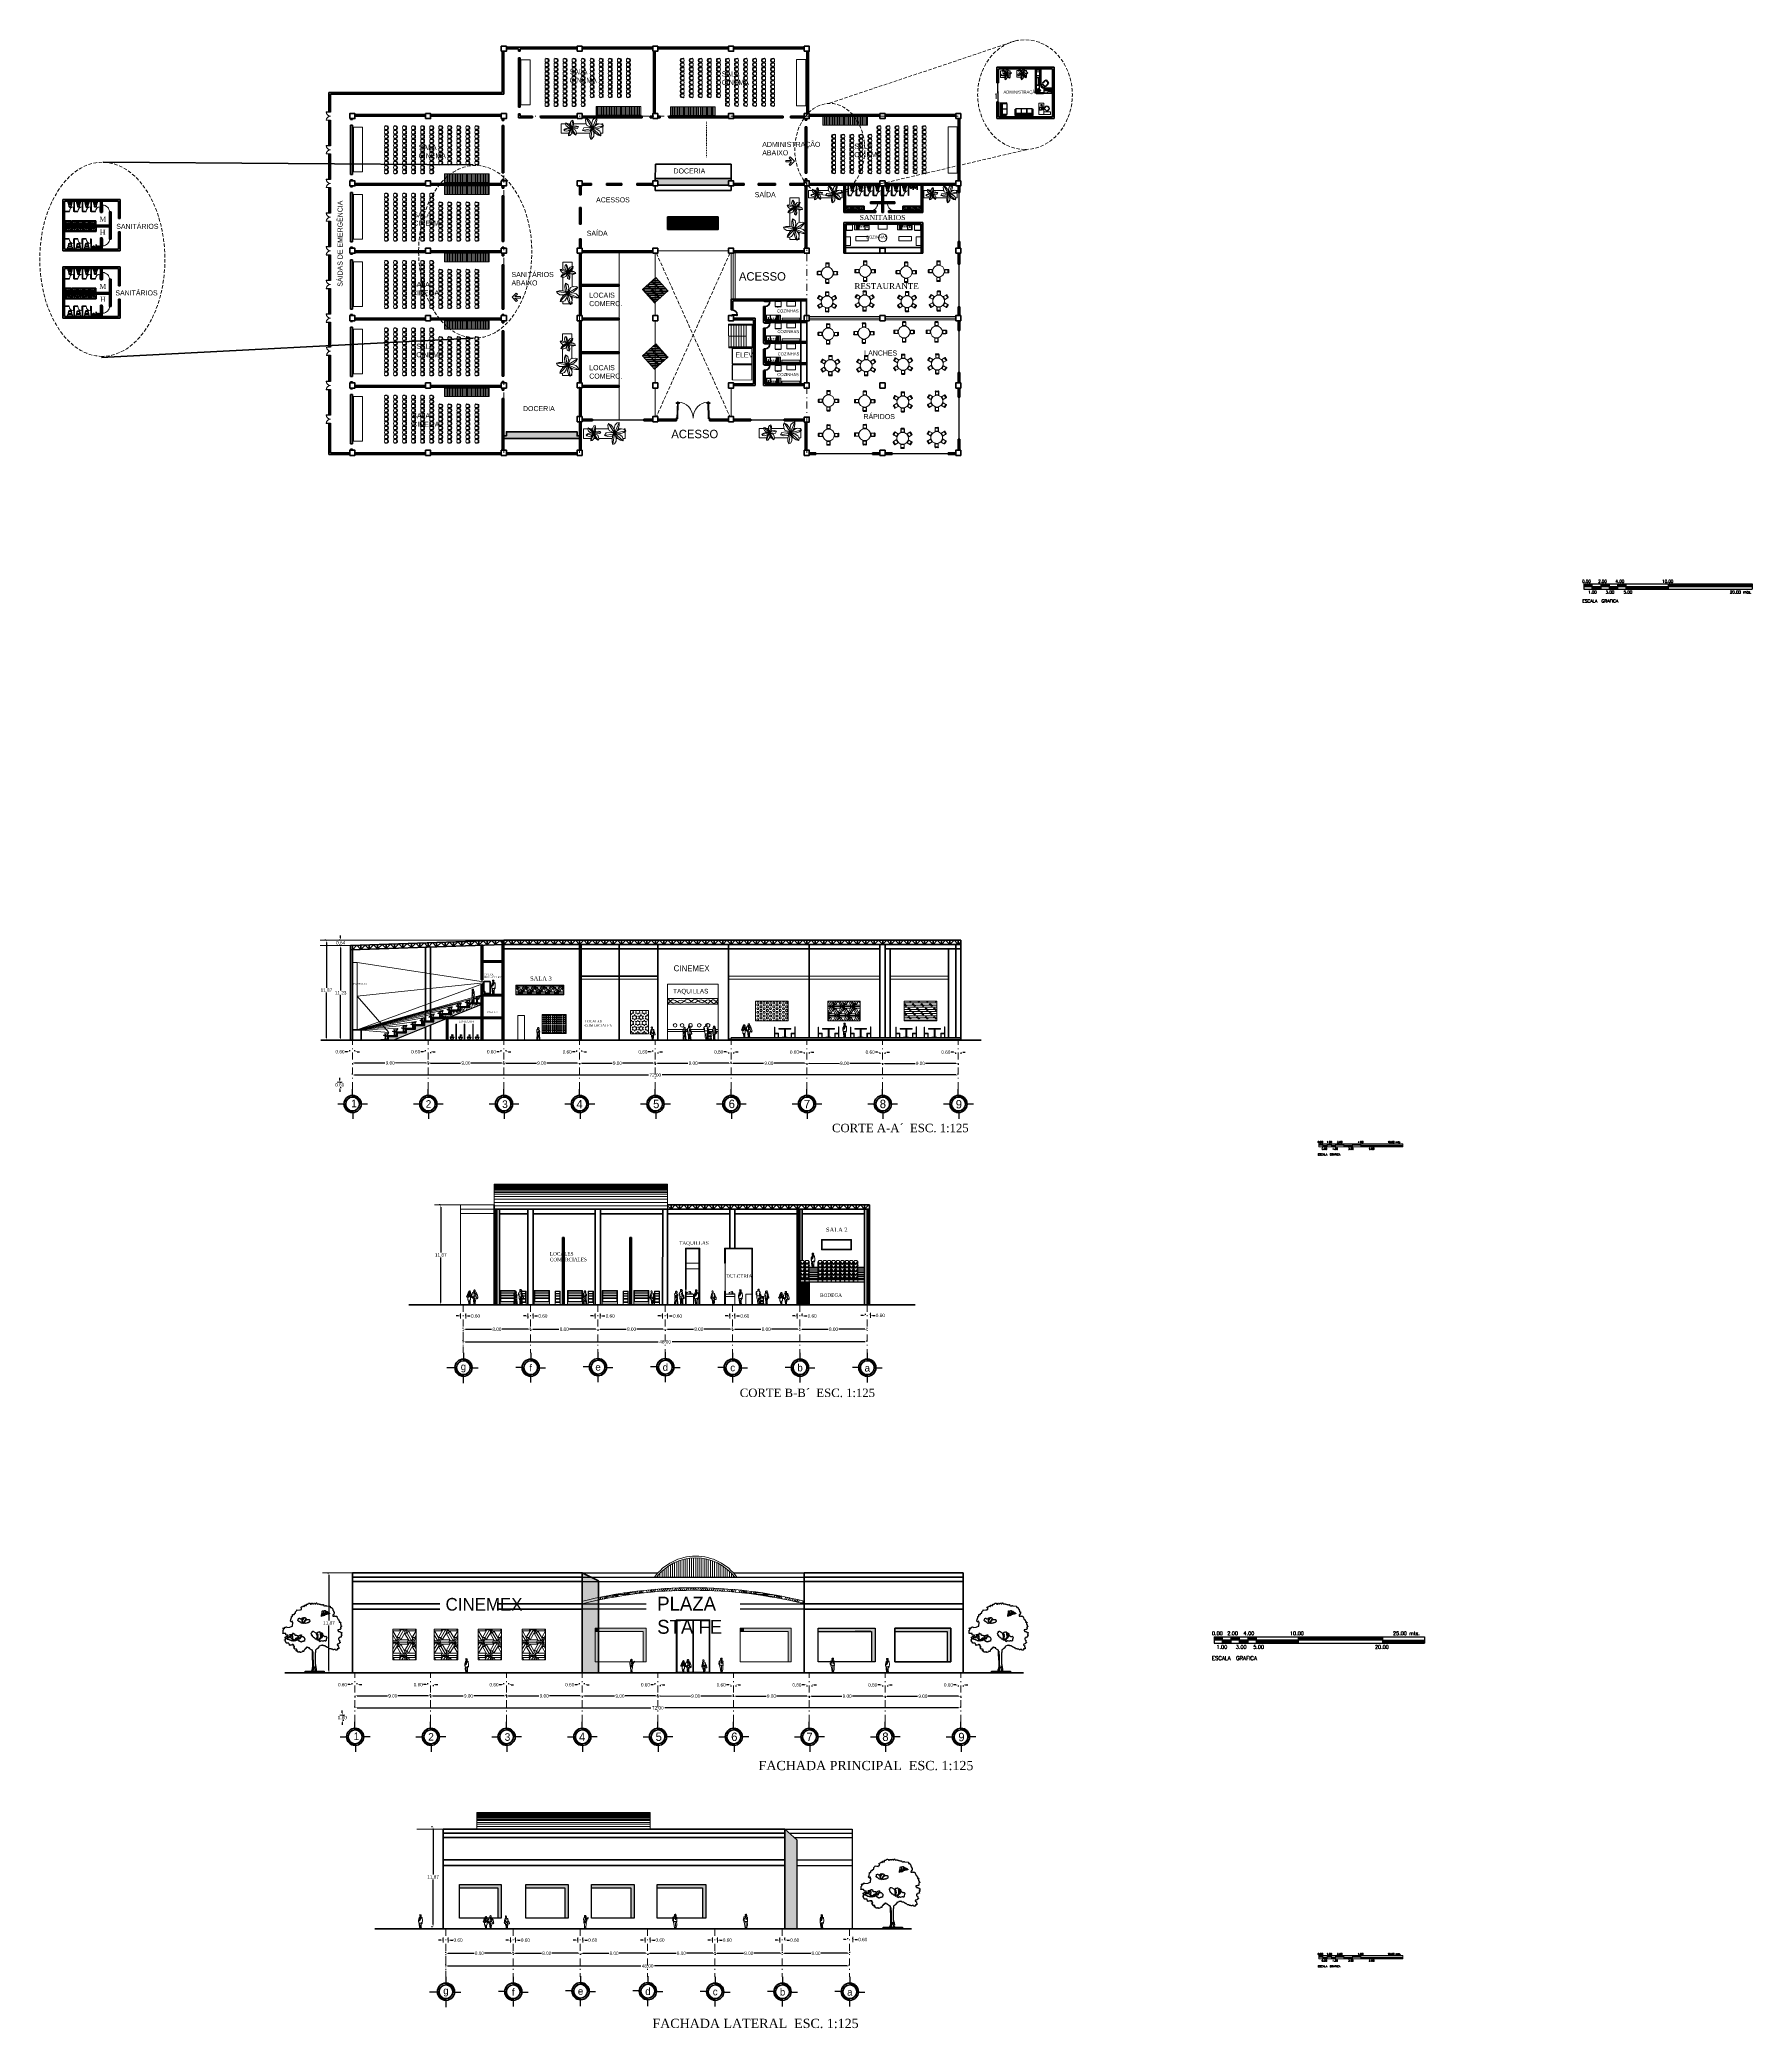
# Model space of a CAD drawing. Header units: millimetres. Extents: x 202 to 406, y -88 to 148.
import ezdxf
from ezdxf.enums import TextEntityAlignment as Align

# ---------------------------------------------------------------- set-up
doc = ezdxf.new("R2010")
doc.units = ezdxf.units.MM
doc.header["$LTSCALE"] = 0.065
for name, pattern in [('CENTER2', [1.125, 0.75, -0.125, 0.125, -0.125]), ('DASHDOT', [25.4, 12.7, -6.35, 0, -6.35]), ('DASHED2', [9.525, 6.35, -3.175]), ('DIVIDE', [31.75, 12.7, -6.35, 0, -6.35, 0, -6.35])]:
    doc.linetypes.add(name, pattern=pattern)
doc.layers.get('0').update_dxf_attribs({"lineweight": 0})
for name, color, linetype in [('1', 1, 'Continuous'), ('ARBOLES', 1, 'Continuous'), ('AUXILIAR', 1, 'Continuous'), ('MAMPARAS', 1, 'Continuous'), ('MSAN', 6, 'Continuous'), ('SELLO', 8, 'Continuous'), ('SILLERIA', 1, 'Continuous'), ('TEXTO', 7, 'Continuous')]:
    doc.layers.add(name, color=color, linetype=linetype)
for name, color, linetype, lineweight in [('accesos', 80, 'Continuous', 15), ('boyas', 50, 'Continuous', 30), ('cajon', 6, 'Continuous', 13), ('COLUMNA', 231, 'Continuous', 80), ('EDIFICIOS', 5, 'Continuous', 90), ('EJE CORTE', 7, 'DIVIDE', 13), ('ejes', 1, 'DASHDOT', 0), ('escaleras', 90, 'Continuous', 25), ('ESTRUCTURA', 183, 'Continuous', 35), ('frente', 7, 'Continuous', 53), ('LETREROS', 71, 'Continuous', 30), ('LINEA DE TIERRA', 183, 'Continuous', 90), ('MOB', 1, 'Continuous', 5), ('MUEBLE-1', 5, 'Continuous', 15), ('muebles', 140, 'Continuous', 0), ('MURO', 2, 'Continuous', 40), ('muros', 50, 'Continuous', 40), ('PISOS', 56, 'Continuous', 0), ('proyeccion', 220, 'DASHED2', 5), ('rampa', 8, 'Continuous', 5)]:
    doc.layers.add(name, color=color, linetype=linetype, lineweight=lineweight)
doc.styles.add('ROMANS', font='romans')
doc.dimstyles.get("Standard").update_dxf_attribs({"dimtxt": 0.4, "dimasz": 0.2725, "dimexe": 0.18, "dimexo": 0.0625, "dimgap": 0.09, "dimtad": 0, "dimtih": 1, "dimtoh": 1, "dimzin": 0, "dimdsep": 46, "dimtxsty": 'Standard', "dimcen": 0.283, "dimadec": 0, "dimazin": 0, "dimtfac": 1, "dimtofl": 0, "dimtmove": 0, "dimatfit": 3, "dimfxl": 1, "dimtolj": 1, "dimtzin": 0, "dimarcsym": 0})
pattern_1 = [(50, (0, -42.6556), (0.273277, -0.02390863), [0.028575, -0.314325]), (355, (0, -42.6556), (-0.05286424, 0.28658496), [0.02286, -0.25146]), (100.451, (0.02277, -42.6576), (0.22041375, 0.26267503), [0.024285, -0.267135]), (46.1842, (0, -42.5794), (0.40661856, -0.0630635), [0.0428625, -0.4714875]), (96.6356, (0.0339, -42.58466), (0.35610635, 0.37113833), [0.0364275, -0.4007025]), (351.184, (0, -42.5794), (0.3561069, 0.3711377), [0.03429, -0.37719]), (21, (0.0381, -42.59845), (0.22742232, -0.15339828), [0.028575, -0.314325]), (326, (0.0381, -42.59845), (0.09270304, 0.27628195), [0.02286, -0.25146]), (71.4514, (0.05705, -42.61123), (0.32012474, 0.12288429), [0.024285, -0.267135]), (37.5, (0, -42.6556), (0.004632905, 0.12683256), [0, -0.248412, 0, -0.25527, 0, -0.2524125]), (7.5, (0, -42.6556), (0.100229494, 0.15027086), [0, -0.145542, 0, -0.242697, 0, -0.0962025]), (327.5, (-0.08496, -42.6556), (0.203385893, -0.008593116), [0, -0.09525, 0, -0.29718, 0, -0.394335]), (317.5, (-0.12306, -42.6556), (0.22219377, 0.03813974), [0, -0.123825, 0, -0.197358, 0, -0.280035])]

# ---------------------------------------------------------------- blocks, each defined once
blk = doc.blocks.new('Muco03pl')
at = {"color": 0, "linetype": 'ByBlock'}
for p, q in [((-0.23, -0.19), (-0.26, -0.39)), ((-0.2, -0.43), (-0.2, -0.41)), ((-0.18, -0.19), (-0.19, -0.39)), ((0.18, -0.19), (0.18, -0.39)), ((0.2, -0.43), (0.2, -0.42)), ((0.23, -0.19), (0.25, -0.39))]:
    blk.add_line(p, q, dxfattribs=at)
for centre, radius, start, end in [((-0.22, -0.38), 0.0341, 183.5132, 345.9932), ((-0.2, -0.2), 0.0258, 12.2827, 157.7765), ((-0.14, -0.42), 0.0651, 194.5083, 247.5673), ((0.01, -0.67), 0.647, 74.1358, 106.9984), ((-0.13, -0.06), 0.0562, 169.9404, 306.7598), ((-0.09, -0.21), 0.0931, 108.3403, 162.8355), ((0, 0.16), 0.656, 255.758, 284.242), ((0, -0.46), 0.353, 69.7134, 110.2866), ((0, -0.36), 0.273, 69.7134, 110.2866), ((0.13, -0.06), 0.0565, 235.6625, 12.0378), ((0.07, -0.23), 0.116, 19.4028, 63.4114), ((0.14, -0.42), 0.0651, 292.4327, 345.4917), ((0.21, -0.2), 0.0258, 22.2235, 167.7173), ((0.21, -0.38), 0.0341, 194.0068, 356.4868)]:
    blk.add_arc(centre, radius, start, end, dxfattribs=at)
blk = doc.blocks.new('jardin04')
at = {"linetype": 'Continuous'}
for p, q in [((-2.56, 0.57), (-2.3, 0.57)), ((-2.56, -0.55), (-2.56, 0.57)), ((-2.33, 0.67), (-2.3, 0.88)), ((-2.33, 0.67), (-2.2, 0.34)), ((-2.3, 0.88), (-1.3, -0.05)), ((-2.3, 0.88), (-2, 0.8)), ((-2.2, 0.34), (-1.88, 0.12)), ((-2.03, -0.01), (-1.64, 0.03)), ((-2, 0.8), (-1.69, 0.57)), ((-1.88, 0.13), (-1.52, 0.02)), ((-1.69, 0.57), (-1.42, 0.27)), ((-1.64, 0.57), (-1.48, 0.57)), ((-1.64, 0.03), (-1.3, -0.05)), ((-1.52, 0.02), (-1.3, -0.05)), ((-1.49, 0.92), (-1.3, 1.21)), ((-1.49, 0.53), (-1.49, 0.92)), ((-1.49, 0.53), (-1.37, 0.17)), ((-1.42, 0.27), (-1.3, -0.05)), ((-1.38, 0.15), (-1.3, -0.05)), ((-1.37, 0.17), (-1.3, -0.05)), ((-1.3, -0.05), (-1.11, 1.3)), ((-1.3, 1.21), (-1.11, 1.3)), ((-1.3, -0.05), (-1.11, 0.24)), ((-1.3, -0.05), (-1.18, 0.13)), ((-1.29, -0.05), (-1.08, 0.04)), ((-1.28, -0.02), (-1.02, 0.3)), ((-1.11, 1.3), (-1.01, 1.01)), ((-1.11, 0.24), (-1.01, 0.63)), ((-1.09, 0.06), (-0.12, 0.23)), ((-1.02, 0.3), (-0.48, 0.33)), ((-1.01, 0.63), (-1.01, 1.01)), ((-1, 0.57), (0.6, 0.57)), ((-0.48, 0.33), (-0.12, 0.23)), ((-0.3, -0.07), (-0.12, 0.23)), ((0.46, 0), (0.75, 0.05)), ((0.59, 0.65), (0.65, 0.79)), ((0.59, 0.65), (0.62, 0.41)), ((0.61, 0.41), (0.69, 0.19)), ((0.65, 0.79), (1.16, -0.02)), ((0.65, 0.79), (0.83, 0.68)), ((0.69, 0.19), (0.94, 0.1)), ((0.75, 0.05), (1.18, -0.03)), ((0.83, 0.68), (1.01, 0.47)), ((0.94, 0.1), (1.16, -0.02)), ((0.96, 0.57), (1.16, 0.57)), ((1.01, 0.47), (1.13, 0.22)), ((1.02, 0.07), (1.15, -0.02)), ((1.02, 0.05), (1.16, -0.02)), ((1.13, 0.41), (1.2, 0.67)), ((1.13, 0.41), (1.15, 0.15)), ((1.13, 0.22), (1.16, -0.02)), ((1.14, 0.13), (1.16, -0.02)), ((1.15, 0.15), (1.16, -0.02)), ((1.16, -0.02), (1.53, 0.86)), ((1.16, -0.02), (2.09, 0.18)), ((1.16, -0.02), (1.34, 0.14)), ((1.16, -0.02), (1.29, 0.08)), ((1.16, -0.02), (1.27, 0.08)), ((1.2, 0.67), (1.38, 0.83)), ((1.29, 0.08), (1.49, 0.25)), ((1.34, 0.14), (1.47, 0.39)), ((1.38, 0.83), (1.53, 0.86)), ((1.47, 0.39), (1.54, 0.65)), ((1.49, 0.25), (1.74, 0.34)), ((1.53, 0.86), (1.54, 0.65)), ((1.55, 0.57), (2.4, 0.57)), ((1.67, -0.05), (1.92, 0.04)), ((1.74, 0.34), (1.98, 0.28)), ((1.92, 0.04), (2.09, 0.18)), ((1.98, 0.28), (2.09, 0.18)), ((2.4, -0.55), (2.4, 0.57)), ((-2.64, -0.33), (-1.3, -0.05)), ((-2.64, -0.33), (-2.4, -0.14)), ((-2.64, -0.33), (-2.48, -0.48)), ((-2.56, -0.55), (-2.38, -0.55)), ((-2.48, -0.48), (-2.14, -0.56)), ((-2.4, -0.14), (-2.03, -0.01)), ((-2.14, -0.56), (-1.78, -0.43)), ((-2.08, -0.55), (-1.74, -0.55)), ((-1.85, -1), (-1.75, -0.63)), ((-1.85, -1), (-1.84, -1.31)), ((-1.84, -1.31), (-1.3, -0.05)), ((-1.84, -1.31), (-1.62, -1.26)), ((-1.78, -0.43), (-1.49, -0.19)), ((-1.75, -0.63), (-1.56, -0.28)), ((-1.62, -1.26), (-1.36, -1.03)), ((-1.56, -0.28), (-1.3, -0.05)), ((-1.51, 0), (-1.3, -0.05)), ((-1.49, -0.19), (-1.3, -0.05)), ((-1.46, -0.19), (-1.3, -0.05)), ((-1.36, -1.03), (-1.26, -0.66)), ((-1.33, -0.04), (-0.72, -0.15)), ((-1.3, -0.05), (-0.58, -1.21)), ((-1.3, -0.05), (-1.27, -0.27)), ((-1.3, -0.05), (-1.26, -0.4)), ((-1.3, -0.05), (-1.11, -0.15)), ((-1.3, -0.05), (-0.99, -0.22)), ((-1.3, -0.06), (-1.29, -0.29)), ((-1.3, -0.06), (-1.1, -0.18)), ((-1.29, -0.29), (-1.26, -0.66)), ((-1.26, -0.4), (-1.09, -0.76)), ((-1.09, -0.76), (-0.84, -1.05)), ((-0.98, -0.22), (-0.64, -0.35)), ((-0.84, -1.05), (-0.58, -1.21)), ((-0.72, -0.15), (-0.3, -0.07)), ((-0.64, -0.35), (-0.52, -0.67)), ((-0.58, -1.21), (-0.49, -1.01)), ((-0.54, -0.55), (0.93, -0.55)), ((-0.53, -0.67), (-0.49, -1.01)), ((0.33, -0.22), (0.46, 0)), ((0.33, -0.22), (1.01, -0.09)), ((0.33, -0.22), (0.58, -0.29)), ((0.58, -0.29), (0.96, -0.26)), ((0.95, -0.49), (1.02, -0.22)), ((0.95, -0.76), (0.95, -0.49)), ((0.95, -0.76), (1.02, -0.97)), ((0.96, -0.26), (1.15, -0.04)), ((1, -0.08), (1.15, -0.02)), ((1.02, -0.97), (1.16, -0.02)), ((1.02, -0.22), (1.16, -0.02)), ((1.02, -0.97), (1.16, -0.9)), ((1.07, -0.15), (1.16, -0.02)), ((1.16, -0.02), (1.85, -0.67)), ((1.16, -0.02), (1.2, -0.18)), ((1.16, -0.02), (1.31, -0.07)), ((1.16, -0.02), (1.24, -0.25)), ((1.16, -0.02), (1.21, -0.16)), ((1.16, -0.02), (1.39, -0.08)), ((1.16, -0.02), (1.3, -0.05)), ((1.16, -0.9), (1.29, -0.7)), ((1.2, -0.18), (1.29, -0.43)), ((1.24, -0.25), (1.43, -0.46)), ((1.29, -0.7), (1.29, -0.42)), ((1.31, -0.07), (1.57, -0.14)), ((1.31, -0.55), (1.48, -0.55)), ((1.39, -0.08), (1.67, -0.05)), ((1.43, -0.46), (1.65, -0.61)), ((1.57, -0.14), (1.79, -0.3)), ((1.65, -0.61), (1.85, -0.67)), ((1.79, -0.3), (1.88, -0.52)), ((1.85, -0.67), (1.88, -0.52)), ((1.89, -0.55), (2.4, -0.55))]:
    blk.add_line(p, q, dxfattribs=at)
blk = doc.blocks.new('MUCO01PL')
at = {"color": 0, "linetype": 'ByBlock'}
for p, q in [((0.18, -0.12), (-0.17, -0.12)), ((-0.16, -0.01), (-0.13, -0.01)), ((-0.16, -0.01), (-0.16, -0.03)), ((-0.16, -0.08), (-0.16, -0.1)), ((-0.13, -0.03), (-0.13, -0.01)), ((-0.13, -0.02), (0.14, -0.02)), ((-0.13, -0.1), (-0.13, -0.08)), ((0.14, -0.01), (0.17, -0.01)), ((0.14, -0.01), (0.14, -0.03)), ((0.14, -0.08), (0.14, -0.1)), ((0.17, -0.03), (0.17, -0.01)), ((0.17, -0.1), (0.17, -0.08)), ((0.19, -0.47), (0.19, -0.12))]:
    blk.add_line(p, q, dxfattribs=at)
for points in [[(0.19, -0.03), (-0.18, -0.03, 0.414214), (-0.2, -0.05), (-0.2, -0.07, 0.414214), (-0.18, -0.08), (0.19, -0.08, 0.414214), (0.2, -0.07), (0.2, -0.05, 0.414214)], [(0.18, -0.1), (-0.17, -0.1, 0.414214), (-0.19, -0.12), (-0.19, -0.47, 0.414214), (-0.17, -0.5), (0.18, -0.5, 0.414214), (0.21, -0.47), (0.21, -0.12, 0.414214)]]:
    blk.add_lwpolyline(points, format="xyb", close=True, dxfattribs=at)
for points in [[(-0.17, -0.12), (-0.17, -0.47)], [(-0.17, -0.48), (0.18, -0.48)]]:
    blk.add_lwpolyline(points, dxfattribs=at)
for centre, start, end in [((-0.17, -0.12), 90, 180), ((-0.17, -0.47), 180, 270), ((0.18, -0.12), 0, 90), ((0.18, -0.47), 270, 0)]:
    blk.add_arc(centre, 0.0029, start, end, dxfattribs=at)
blk = doc.blocks.new('Muco10pl')
at = {"color": 0, "linetype": 'ByBlock'}
blk.add_circle((0, 0), 0.7, dxfattribs=at)
for p, rotation in [((-1.24, 0), 90), ((1.24, 0), 270), ((0, -1.24), 180)]:
    blk.add_blockref('MUCO01PL', p, dxfattribs=dict(at, rotation=rotation))
blk.add_blockref('MUCO01PL', (0, 1.24), dxfattribs=at)
blk = doc.blocks.new('Elev')
at = {"layer": 'muebles'}
for p, q in [((-0.08, 0.1), (-0.08, 1.9)), ((-0.05, 0.1), (-0.05, 1.9))]:
    blk.add_line(p, q, dxfattribs=at)
at = {"layer": 'muebles', "const_width": 0.1}
blk.add_lwpolyline([(-0.08, 0.41), (-0.08, 0.1), (-2.38, 0.1), (-2.38, 1.9), (-0.08, 1.9), (-0.08, 1.6)], dxfattribs=at)
blk = doc.blocks.new('Flechau')
at = {"layer": 'AUXILIAR', "color": 0, "linetype": 'ByBlock'}
blk.add_lwpolyline([(0.899, 0.194, 0, 0.1, 0), (0.899, 0.294, 0, 0, 0), (0.899, 1.154, 0, 0, 0), (0.999, 1.054, 0, 0, 0), (-0.101, 1.054, 0, 0, 0), (-0.001, 1.154, 0, 0, 0), (-0.001, -0.005, 0, 0, 0)], format="xyseb", dxfattribs=at)
blk = doc.blocks.new('Muco11pl')
at = {"color": 0, "linetype": 'ByBlock'}
blk.add_circle((0, 0), 0.7, dxfattribs=at)
for p, rotation in [((-1.06, 0.61), 59.99999999999999), ((1.06, 0.61), 299.9999999999999), ((-1.06, -0.61), 120), ((0, -1.22), 180), ((1.06, -0.61), 240)]:
    blk.add_blockref('MUCO01PL', p, dxfattribs=dict(at, rotation=rotation))
blk.add_blockref('MUCO01PL', (0, 1.22), dxfattribs=at)
blk = doc.blocks.new('Var257l')
at = {"linetype": 'Continuous'}
for points in [[(-16.98, -38.29), (-16.98, -38.28), (-16.98, -38.28), (-16.98, -38.28), (-16.98, -38.28), (-16.98, -38.28), (-16.98, -38.27), (-16.98, -38.27), (-16.98, -38.27), (-16.98, -38.27), (-16.98, -38.27), (-16.98, -38.27), (-16.98, -38.27), (-16.98, -38.27), (-16.98, -38.27), (-16.97, -38.27), (-16.97, -38.27), (-16.97, -38.27), (-16.97, -38.27), (-16.97, -38.27), (-16.97, -38.27), (-16.96, -38.27), (-16.96, -38.27), (-16.96, -38.27), (-16.96, -38.27), (-16.96, -38.28), (-16.95, -38.28), (-16.95, -38.28), (-16.95, -38.28), (-16.94, -38.29), (-16.94, -38.29), (-16.94, -38.29), (-16.94, -38.3), (-16.93, -38.3), (-16.93, -38.3), (-16.93, -38.31), (-16.92, -38.31), (-16.92, -38.32), (-16.92, -38.32), (-16.91, -38.32), (-16.91, -38.33), (-16.91, -38.34), (-16.9, -38.34), (-16.9, -38.35), (-16.89, -38.36), (-16.89, -38.37), (-16.88, -38.38), (-16.88, -38.4), (-16.87, -38.42)], [(-16.85, -38.68), (-16.86, -38.67), (-16.86, -38.67), (-16.86, -38.66), (-16.86, -38.65), (-16.86, -38.64), (-16.86, -38.63), (-16.86, -38.62), (-16.86, -38.61), (-16.87, -38.6), (-16.87, -38.59), (-16.87, -38.59), (-16.87, -38.58), (-16.88, -38.57), (-16.88, -38.56), (-16.88, -38.55), (-16.88, -38.54), (-16.89, -38.53), (-16.89, -38.52), (-16.89, -38.52), (-16.89, -38.51), (-16.9, -38.5), (-16.9, -38.49), (-16.9, -38.48), (-16.91, -38.47), (-16.91, -38.46), (-16.91, -38.46), (-16.92, -38.45), (-16.92, -38.44), (-16.92, -38.43), (-16.92, -38.43), (-16.93, -38.42), (-16.93, -38.41), (-16.93, -38.41), (-16.93, -38.4), (-16.94, -38.39), (-16.94, -38.39), (-16.94, -38.38), (-16.95, -38.37), (-16.95, -38.37), (-16.95, -38.36), (-16.95, -38.35), (-16.96, -38.35), (-16.96, -38.34), (-16.96, -38.34), (-16.96, -38.33), (-16.96, -38.33), (-16.97, -38.32), (-16.97, -38.32), (-16.97, -38.31), (-16.97, -38.31), (-16.97, -38.31), (-16.97, -38.3), (-16.97, -38.3), (-16.97, -38.3), (-16.97, -38.3), (-16.97, -38.3), (-16.97, -38.29), (-16.97, -38.29), (-16.97, -38.29), (-16.98, -38.29), (-16.98, -38.29), (-16.98, -38.29), (-16.98, -38.29), (-16.98, -38.29), (-16.97, -38.29), (-16.97, -38.29), (-16.97, -38.29), (-16.97, -38.29), (-16.97, -38.29), (-16.97, -38.29), (-16.97, -38.29), (-16.97, -38.29), (-16.97, -38.29), (-16.97, -38.29), (-16.97, -38.29), (-16.97, -38.29), (-16.97, -38.29), (-16.97, -38.29), (-16.97, -38.29), (-16.97, -38.29), (-16.96, -38.29), (-16.96, -38.29), (-16.96, -38.29), (-16.96, -38.29), (-16.96, -38.29), (-16.96, -38.29), (-16.96, -38.29), (-16.96, -38.29), (-16.96, -38.29), (-16.96, -38.29), (-16.95, -38.29), (-16.95, -38.3), (-16.95, -38.3), (-16.95, -38.3), (-16.95, -38.3), (-16.95, -38.3), (-16.95, -38.31), (-16.94, -38.31), (-16.94, -38.31), (-16.94, -38.32), (-16.94, -38.32), (-16.93, -38.32), (-16.93, -38.33), (-16.93, -38.33), (-16.93, -38.33), (-16.92, -38.34), (-16.92, -38.34), (-16.92, -38.35), (-16.92, -38.35), (-16.92, -38.36), (-16.91, -38.36), (-16.91, -38.37), (-16.91, -38.37), (-16.91, -38.37), (-16.9, -38.38), (-16.9, -38.38), (-16.9, -38.39), (-16.9, -38.4), (-16.89, -38.4), (-16.89, -38.41), (-16.89, -38.42), (-16.89, -38.43), (-16.88, -38.44), (-16.88, -38.45), (-16.88, -38.46), (-16.87, -38.47), (-16.87, -38.48), (-16.86, -38.5)], [(-16.67, -38.74), (-16.71, -38.71), (-16.74, -38.7), (-16.77, -38.68), (-16.78, -38.68), (-16.8, -38.67), (-16.8, -38.67), (-16.81, -38.67), (-16.81, -38.67), (-16.81, -38.67), (-16.81, -38.67), (-16.81, -38.67), (-16.81, -38.66), (-16.81, -38.66), (-16.82, -38.66), (-16.82, -38.66), (-16.82, -38.66), (-16.82, -38.66), (-16.82, -38.66), (-16.82, -38.67), (-16.82, -38.67), (-16.83, -38.67), (-16.83, -38.67), (-16.83, -38.67), (-16.83, -38.67), (-16.83, -38.67), (-16.83, -38.67), (-16.83, -38.67), (-16.83, -38.67), (-16.84, -38.67), (-16.84, -38.68), (-16.84, -38.68), (-16.84, -38.68), (-16.84, -38.68), (-16.84, -38.68), (-16.84, -38.68), (-16.84, -38.68), (-16.84, -38.69), (-16.84, -38.69), (-16.84, -38.69), (-16.84, -38.69), (-16.84, -38.69), (-16.84, -38.69), (-16.84, -38.69), (-16.85, -38.69), (-16.85, -38.69), (-16.85, -38.69), (-16.85, -38.69), (-16.85, -38.69), (-16.85, -38.69), (-16.85, -38.69), (-16.85, -38.69), (-16.85, -38.69), (-16.85, -38.69), (-16.85, -38.69), (-16.85, -38.69), (-16.85, -38.69), (-16.85, -38.69), (-16.85, -38.69), (-16.85, -38.69), (-16.85, -38.69), (-16.85, -38.68), (-16.85, -38.68), (-16.85, -38.68), (-16.85, -38.68), (-16.85, -38.68), (-16.85, -38.68), (-16.85, -38.68), (-16.85, -38.68), (-16.85, -38.68), (-16.85, -38.68), (-16.85, -38.67), (-16.85, -38.67), (-16.85, -38.67), (-16.85, -38.67), (-16.85, -38.67), (-16.85, -38.67), (-16.85, -38.67), (-16.85, -38.67), (-16.85, -38.67), (-16.85, -38.67), (-16.85, -38.66), (-16.85, -38.66), (-16.85, -38.66), (-16.85, -38.66), (-16.85, -38.65), (-16.85, -38.65), (-16.85, -38.64), (-16.85, -38.63), (-16.85, -38.62), (-16.86, -38.61), (-16.86, -38.6), (-16.86, -38.58), (-16.86, -38.57), (-16.87, -38.56), (-16.87, -38.55), (-16.87, -38.54), (-16.87, -38.53), (-16.88, -38.52), (-16.88, -38.52), (-16.88, -38.51), (-16.88, -38.51), (-16.88, -38.51), (-16.88, -38.51), (-16.88, -38.51), (-16.88, -38.51), (-16.88, -38.51), (-16.88, -38.5), (-16.88, -38.5), (-16.88, -38.5), (-16.88, -38.5), (-16.88, -38.5), (-16.88, -38.5), (-16.88, -38.5), (-16.88, -38.5), (-16.88, -38.5), (-16.88, -38.5), (-16.88, -38.5), (-16.88, -38.5), (-16.88, -38.5), (-16.88, -38.5), (-16.88, -38.5), (-16.88, -38.5), (-16.88, -38.5), (-16.89, -38.5), (-16.89, -38.5), (-16.89, -38.5), (-16.89, -38.5), (-16.89, -38.5), (-16.89, -38.5), (-16.89, -38.5), (-16.89, -38.5), (-16.89, -38.5), (-16.89, -38.49), (-16.89, -38.49), (-16.89, -38.49), (-16.89, -38.49), (-16.89, -38.49), (-16.89, -38.49), (-16.9, -38.49), (-16.9, -38.49), (-16.9, -38.49), (-16.9, -38.49), (-16.9, -38.49), (-16.9, -38.49), (-16.9, -38.49), (-16.9, -38.49), (-16.9, -38.49), (-16.9, -38.49), (-16.9, -38.48), (-16.9, -38.48), (-16.9, -38.48), (-16.9, -38.48), (-16.89, -38.48), (-16.89, -38.48), (-16.89, -38.48), (-16.89, -38.48), (-16.89, -38.48), (-16.89, -38.48), (-16.89, -38.48), (-16.89, -38.48), (-16.89, -38.48), (-16.89, -38.48), (-16.89, -38.48), (-16.89, -38.48), (-16.88, -38.48), (-16.88, -38.48), (-16.88, -38.48), (-16.88, -38.48), (-16.88, -38.49), (-16.88, -38.49), (-16.88, -38.49), (-16.88, -38.49), (-16.88, -38.49), (-16.88, -38.5), (-16.88, -38.5), (-16.88, -38.51)], [(-16.88, -38.51), (-16.88, -38.51), (-16.87, -38.51), (-16.87, -38.5), (-16.87, -38.5), (-16.87, -38.5), (-16.87, -38.5), (-16.87, -38.5), (-16.86, -38.5), (-16.86, -38.5), (-16.86, -38.49), (-16.86, -38.49), (-16.86, -38.49), (-16.86, -38.49), (-16.86, -38.49), (-16.86, -38.49), (-16.86, -38.48), (-16.85, -38.48), (-16.85, -38.48), (-16.85, -38.48), (-16.85, -38.48), (-16.85, -38.47), (-16.85, -38.47), (-16.85, -38.46), (-16.85, -38.46)], [(-16.82, -38.66), (-16.82, -38.66), (-16.82, -38.65), (-16.88, -38.51)], [(-16.87, -38.42), (-16.82, -38.43), (-16.53, -38.43)], [(-16.87, -38.42), (-16.87, -38.46), (-16.55, -38.45)], [(-16.87, -38.43), (-16.81, -38.44), (-16.54, -38.43)], [(-16.87, -38.45), (-16.81, -38.45), (-16.54, -38.44)], [(-16.8, -38.67), (-16.8, -38.67), (-16.81, -38.67), (-16.81, -38.68), (-16.82, -38.68), (-16.82, -38.68), (-16.83, -38.68), (-16.83, -38.68), (-16.83, -38.69), (-16.83, -38.69), (-16.83, -38.69), (-16.84, -38.69), (-16.84, -38.69), (-16.84, -38.69), (-16.84, -38.69), (-16.84, -38.69), (-16.84, -38.7), (-16.84, -38.7), (-16.85, -38.7), (-16.85, -38.7), (-16.85, -38.7), (-16.85, -38.7), (-16.85, -38.7), (-16.85, -38.7), (-16.85, -38.7), (-16.85, -38.71), (-16.85, -38.71), (-16.85, -38.71), (-16.85, -38.71), (-16.85, -38.71), (-16.85, -38.71), (-16.85, -38.71), (-16.85, -38.71), (-16.85, -38.71), (-16.85, -38.71), (-16.85, -38.71), (-16.85, -38.72), (-16.85, -38.72), (-16.85, -38.72), (-16.85, -38.72), (-16.85, -38.72), (-16.85, -38.72), (-16.85, -38.72), (-16.85, -38.72), (-16.85, -38.72), (-16.84, -38.72), (-16.84, -38.72), (-16.84, -38.72), (-16.84, -38.72), (-16.84, -38.72), (-16.84, -38.72), (-16.84, -38.72), (-16.84, -38.72), (-16.84, -38.72), (-16.83, -38.72), (-16.83, -38.72), (-16.83, -38.72), (-16.82, -38.72), (-16.82, -38.72), (-16.81, -38.72), (-16.8, -38.71), (-16.79, -38.71), (-16.77, -38.71), (-16.75, -38.71), (-16.73, -38.7)], [(-16.83, -38.72), (-16.83, -38.72), (-16.83, -38.72), (-16.83, -38.73), (-16.83, -38.73), (-16.83, -38.73), (-16.82, -38.73), (-16.82, -38.73), (-16.82, -38.73), (-16.82, -38.73), (-16.82, -38.73), (-16.82, -38.73), (-16.81, -38.73), (-16.81, -38.73), (-16.81, -38.73), (-16.8, -38.73), (-16.8, -38.73), (-16.79, -38.73), (-16.78, -38.73), (-16.77, -38.72), (-16.76, -38.72), (-16.75, -38.72), (-16.74, -38.72), (-16.72, -38.72), (-16.71, -38.71)], [(-16.8, -39.11), (-16.81, -39.11), (-16.8, -39.11), (-16.8, -39.11), (-16.8, -39.11), (-16.8, -39.11), (-16.8, -39.1), (-16.8, -39.1), (-16.8, -39.1)], [(-16.8, -39.1), (-16.56, -39.1)], [(-16.8, -39.11), (-16.55, -39.11)], [(-16.78, -38.72), (-16.77, -38.73), (-16.76, -38.73), (-16.75, -38.73), (-16.74, -38.73), (-16.73, -38.73), (-16.72, -38.73), (-16.71, -38.74), (-16.7, -38.74)], [(-16.7, -38.72), (-16.7, -38.75), (-16.7, -38.77), (-16.7, -38.79), (-16.7, -38.8), (-16.69, -38.81), (-16.69, -38.83), (-16.69, -38.84), (-16.69, -38.84), (-16.69, -38.85), (-16.69, -38.86), (-16.69, -38.87), (-16.69, -38.88), (-16.7, -38.88), (-16.7, -38.89), (-16.7, -38.9), (-16.7, -38.9), (-16.7, -38.91), (-16.7, -38.91), (-16.7, -38.92), (-16.7, -38.92), (-16.7, -38.93), (-16.7, -38.94), (-16.7, -38.94), (-16.7, -38.95), (-16.7, -38.95), (-16.71, -38.96), (-16.71, -38.97), (-16.71, -38.97), (-16.71, -38.98), (-16.71, -38.99), (-16.71, -39), (-16.72, -39.01), (-16.72, -39.02), (-16.72, -39.03), (-16.73, -39.04), (-16.73, -39.05), (-16.74, -39.06), (-16.75, -39.07), (-16.76, -39.09), (-16.77, -39.1)], [(-16.68, -38.73), (-16.68, -38.75), (-16.68, -38.77), (-16.68, -38.79), (-16.68, -38.8), (-16.68, -38.81), (-16.68, -38.83), (-16.68, -38.84), (-16.68, -38.84), (-16.68, -38.85), (-16.68, -38.86), (-16.68, -38.87), (-16.68, -38.88), (-16.68, -38.88), (-16.68, -38.89), (-16.68, -38.9), (-16.68, -38.9), (-16.68, -38.91), (-16.69, -38.92), (-16.69, -38.92), (-16.69, -38.93), (-16.69, -38.94), (-16.69, -38.94), (-16.69, -38.95), (-16.69, -38.96), (-16.69, -38.97), (-16.69, -38.98), (-16.7, -38.99), (-16.7, -39), (-16.71, -39.02), (-16.71, -39.03), (-16.72, -39.06), (-16.73, -39.08)], [(-16.55, -38.47), (-16.59, -38.51), (-16.62, -38.54), (-16.64, -38.56), (-16.66, -38.58), (-16.67, -38.59), (-16.67, -38.59), (-16.68, -38.6), (-16.68, -38.6), (-16.68, -38.61), (-16.68, -38.61), (-16.68, -38.62), (-16.68, -38.62), (-16.68, -38.63), (-16.68, -38.63), (-16.68, -38.63), (-16.68, -38.64), (-16.68, -38.65), (-16.67, -38.65), (-16.67, -38.66), (-16.67, -38.66), (-16.66, -38.67), (-16.66, -38.68), (-16.66, -38.69), (-16.65, -38.69)], [(-16.54, -38.47), (-16.58, -38.51), (-16.61, -38.54), (-16.63, -38.56), (-16.65, -38.58), (-16.66, -38.59), (-16.67, -38.6), (-16.67, -38.6), (-16.67, -38.61), (-16.67, -38.61), (-16.67, -38.61), (-16.67, -38.62), (-16.67, -38.62), (-16.67, -38.62), (-16.67, -38.63), (-16.67, -38.63), (-16.67, -38.64), (-16.67, -38.64), (-16.67, -38.65), (-16.66, -38.66), (-16.66, -38.66), (-16.66, -38.67), (-16.65, -38.68), (-16.64, -38.69), (-16.64, -38.7)], [(-16.61, -38.54), (-16.6, -39.08)], [(-16.6, -38.53), (-16.6, -38.71), (-16.59, -38.84), (-16.59, -38.94), (-16.59, -39.01), (-16.59, -39.05), (-16.59, -39.07), (-16.59, -39.08), (-16.59, -39.08), (-16.59, -39.08), (-16.59, -39.08), (-16.59, -39.08), (-16.59, -39.08), (-16.59, -39.09), (-16.59, -39.09), (-16.59, -39.09), (-16.58, -39.09), (-16.58, -39.09), (-16.58, -39.09), (-16.58, -39.1), (-16.58, -39.1), (-16.58, -39.1), (-16.58, -39.1), (-16.58, -39.1), (-16.58, -39.1)], [(-16.6, -38.64), (-16.58, -38.64), (-16.57, -38.64), (-16.56, -38.63), (-16.55, -38.63), (-16.53, -38.63), (-16.52, -38.63), (-16.51, -38.63), (-16.5, -38.62), (-16.49, -38.62), (-16.48, -38.62), (-16.48, -38.62), (-16.47, -38.62), (-16.46, -38.62), (-16.46, -38.62), (-16.46, -38.62), (-16.45, -38.62), (-16.45, -38.62), (-16.44, -38.62), (-16.44, -38.62), (-16.44, -38.62), (-16.43, -38.62), (-16.43, -38.62), (-16.43, -38.62), (-16.42, -38.62), (-16.42, -38.62), (-16.42, -38.62), (-16.42, -38.62), (-16.41, -38.62), (-16.41, -38.63), (-16.41, -38.63), (-16.4, -38.63), (-16.4, -38.63), (-16.4, -38.63), (-16.4, -38.63), (-16.39, -38.64), (-16.39, -38.64), (-16.39, -38.64), (-16.39, -38.64), (-16.39, -38.64), (-16.39, -38.64), (-16.39, -38.65), (-16.39, -38.65), (-16.38, -38.65), (-16.38, -38.65), (-16.38, -38.65), (-16.38, -38.65), (-16.38, -38.66), (-16.38, -38.66), (-16.38, -38.66), (-16.38, -38.66), (-16.38, -38.66), (-16.38, -38.66), (-16.38, -38.67), (-16.38, -38.67), (-16.39, -38.67), (-16.39, -38.67), (-16.39, -38.67), (-16.39, -38.67), (-16.39, -38.68), (-16.39, -38.68), (-16.39, -38.68), (-16.39, -38.68), (-16.39, -38.68), (-16.39, -38.68), (-16.4, -38.68), (-16.4, -38.68), (-16.4, -38.68), (-16.4, -38.68), (-16.4, -38.68), (-16.41, -38.68), (-16.41, -38.68), (-16.41, -38.68), (-16.41, -38.68), (-16.42, -38.68), (-16.42, -38.68), (-16.42, -38.68), (-16.42, -38.68), (-16.42, -38.68), (-16.43, -38.68), (-16.43, -38.68), (-16.43, -38.68), (-16.42, -38.68), (-16.42, -38.67), (-16.42, -38.67), (-16.42, -38.67), (-16.42, -38.67), (-16.42, -38.67), (-16.42, -38.67), (-16.41, -38.67), (-16.41, -38.67), (-16.41, -38.67), (-16.41, -38.67), (-16.41, -38.67), (-16.41, -38.67), (-16.41, -38.66), (-16.41, -38.66), (-16.41, -38.66), (-16.41, -38.66), (-16.41, -38.66), (-16.41, -38.66), (-16.42, -38.66), (-16.42, -38.66), (-16.42, -38.66), (-16.42, -38.66), (-16.42, -38.66), (-16.42, -38.66), (-16.42, -38.66), (-16.42, -38.66), (-16.42, -38.66), (-16.42, -38.66), (-16.43, -38.66), (-16.43, -38.66), (-16.43, -38.66), (-16.43, -38.66), (-16.43, -38.66), (-16.43, -38.66), (-16.44, -38.66), (-16.44, -38.66), (-16.44, -38.66), (-16.44, -38.66), (-16.45, -38.66), (-16.45, -38.66), (-16.45, -38.66), (-16.46, -38.66), (-16.46, -38.66), (-16.47, -38.66), (-16.47, -38.66), (-16.48, -38.66), (-16.49, -38.66), (-16.5, -38.67), (-16.51, -38.67), (-16.52, -38.67), (-16.54, -38.67), (-16.56, -38.68), (-16.58, -38.68), (-16.6, -38.68)], [(-16.6, -38.72), (-16.59, -38.72), (-16.58, -38.72), (-16.58, -38.72), (-16.57, -38.72), (-16.57, -38.72), (-16.56, -38.71), (-16.56, -38.71), (-16.55, -38.71), (-16.55, -38.71), (-16.54, -38.71), (-16.54, -38.71), (-16.54, -38.71), (-16.53, -38.71), (-16.53, -38.71), (-16.52, -38.71), (-16.52, -38.71), (-16.52, -38.7), (-16.51, -38.7), (-16.51, -38.7), (-16.5, -38.7), (-16.5, -38.7), (-16.49, -38.7), (-16.49, -38.7), (-16.48, -38.69), (-16.48, -38.69), (-16.48, -38.69), (-16.47, -38.69), (-16.47, -38.69), (-16.46, -38.69), (-16.46, -38.69), (-16.45, -38.68), (-16.45, -38.68), (-16.44, -38.68), (-16.44, -38.68), (-16.44, -38.68), (-16.43, -38.68), (-16.43, -38.67), (-16.43, -38.67), (-16.42, -38.67), (-16.42, -38.67), (-16.42, -38.67), (-16.42, -38.67), (-16.42, -38.67), (-16.42, -38.67), (-16.42, -38.67), (-16.42, -38.67), (-16.42, -38.67), (-16.42, -38.67), (-16.42, -38.67), (-16.42, -38.67), (-16.42, -38.67), (-16.42, -38.66), (-16.42, -38.66), (-16.42, -38.66), (-16.42, -38.66), (-16.42, -38.66), (-16.42, -38.66), (-16.43, -38.66), (-16.43, -38.66), (-16.43, -38.66), (-16.43, -38.66), (-16.43, -38.66), (-16.43, -38.66), (-16.43, -38.66), (-16.43, -38.66), (-16.44, -38.66), (-16.44, -38.66), (-16.44, -38.66), (-16.44, -38.67), (-16.44, -38.67), (-16.45, -38.67), (-16.45, -38.67), (-16.45, -38.67), (-16.45, -38.67), (-16.46, -38.67), (-16.46, -38.67), (-16.47, -38.67), (-16.47, -38.67), (-16.47, -38.67), (-16.48, -38.67), (-16.48, -38.67), (-16.49, -38.67), (-16.49, -38.68), (-16.5, -38.68), (-16.51, -38.68), (-16.51, -38.68), (-16.52, -38.68), (-16.52, -38.68), (-16.53, -38.68), (-16.54, -38.69), (-16.55, -38.69), (-16.56, -38.69), (-16.56, -38.69), (-16.57, -38.69), (-16.59, -38.69), (-16.6, -38.7)], [(-16.55, -39.11), (-16.55, -39.11), (-16.55, -39.11), (-16.56, -39.11), (-16.56, -39.11), (-16.56, -39.11), (-16.56, -39.1), (-16.56, -39.1), (-16.56, -39.1)]]:
    blk.add_lwpolyline(points, dxfattribs=at)
for radius in [0.023, 0.015, 0.00896]:
    blk.add_circle((-16.65, -38.72), radius, dxfattribs=at)
for radius, start, end in [(0.0253, 183.1512, 71.6373), (0.0173, 183.7525, 69.3941), (0.0093, 185.3899, 75.8986)]:
    blk.add_arc((-16.54, -38.45), radius, start, end, dxfattribs=at)
blk = doc.blocks.new('Eschum30')
at = {"color": 0, "linetype": 'ByBlock'}
for p, q in [((-0.32, 0.09), (-0.41, 0.06)), ((-0.41, 0.06), (-0.4, 0.02)), ((-0.4, 0.02), (-0.28, 0.02)), ((-0.3, 0.29), (-0.32, 0.18)), ((-0.32, 0.18), (-0.3, 0.12)), ((-0.3, 0.12), (-0.32, 0.09)), ((-0.3, 0.56), (-0.31, 0.47)), ((-0.31, 0.47), (-0.31, 0.43)), ((-0.31, 0.43), (-0.3, 0.4)), ((-0.28, 0.75), (-0.3, 0.56)), ((-0.3, 0.4), (-0.3, 0.29)), ((-0.27, 0.9), (-0.29, 0.83)), ((-0.29, 0.83), (-0.29, 0.81)), ((-0.29, 0.81), (-0.28, 0.79)), ((-0.25, 1.61), (-0.28, 1.59)), ((-0.28, 1.59), (-0.27, 1.57)), ((-0.27, 1.58), (-0.28, 1.56)), ((-0.28, 1.56), (-0.28, 1.53)), ((-0.28, 1.53), (-0.28, 1.51)), ((-0.28, 1.51), (-0.28, 1.5)), ((-0.28, 1.5), (-0.28, 1.49)), ((-0.28, 1.49), (-0.28, 1.47)), ((-0.28, 1.47), (-0.27, 1.44)), ((-0.27, 0.93), (-0.28, 0.92)), ((-0.28, 0.92), (-0.27, 0.91)), ((-0.26, 0.79), (-0.28, 0.75)), ((-0.28, 0.79), (-0.27, 0.79)), ((-0.28, 0.02), (-0.19, 0.04)), ((-0.27, 1.57), (-0.25, 1.55)), ((-0.27, 1.44), (-0.26, 1.43)), ((-0.25, 1.28), (-0.27, 1.21)), ((-0.27, 1.21), (-0.27, 1.15)), ((-0.27, 1.15), (-0.26, 1.07)), ((-0.26, 0.93), (-0.27, 0.93)), ((-0.27, 0.91), (-0.27, 0.9)), ((-0.27, 0.79), (-0.24, 0.82)), ((-0.26, 1.43), (-0.24, 1.42)), ((-0.26, 1.07), (-0.25, 1.03)), ((-0.24, 1.04), (-0.26, 1)), ((-0.26, 1), (-0.26, 0.93)), ((-0.22, 1.61), (-0.25, 1.61)), ((-0.25, 1.55), (-0.24, 1.53)), ((-0.23, 1.33), (-0.25, 1.28)), ((-0.25, 0.87), (-0.24, 0.88)), ((-0.24, 0.85), (-0.25, 0.87)), ((-0.25, 0.85), (-0.19, 0.86)), ((-0.24, 1.53), (-0.22, 1.52)), ((-0.24, 1.42), (-0.21, 1.39)), ((-0.24, 1.3), (-0.23, 1.2)), ((-0.21, 1.1), (-0.24, 1.04)), ((-0.24, 0.88), (-0.2, 0.93)), ((-0.24, 0.82), (-0.24, 0.85)), ((-0.22, 1.39), (-0.23, 1.33)), ((-0.23, 1.2), (-0.22, 1.15)), ((-0.14, 1.62), (-0.22, 1.61)), ((-0.22, 1.52), (-0.21, 1.52)), ((-0.19, 1.41), (-0.22, 1.39)), ((-0.22, 1.15), (-0.18, 1.16)), ((-0.21, 1.52), (-0.2, 1.53)), ((-0.2, 1.48), (-0.21, 1.47)), ((-0.21, 1.47), (-0.21, 1.47)), ((-0.21, 1.15), (-0.21, 1.12)), ((-0.21, 1.12), (-0.21, 1.1)), ((-0.21, 0.16), (-0.18, 0.26)), ((-0.19, 0.09), (-0.21, 0.16)), ((-0.2, 1.53), (-0.19, 1.52)), ((-0.19, 1.52), (-0.2, 1.48)), ((-0.2, 0.93), (-0.18, 1.01)), ((-0.16, 1.42), (-0.19, 1.41)), ((-0.19, 0.86), (-0.16, 0.84)), ((-0.19, 0.36), (-0.15, 0.52)), ((-0.18, 0.26), (-0.19, 0.36)), ((-0.15, 0.09), (-0.19, 0.08)), ((-0.19, 0.04), (-0.19, 0.09)), ((-0.19, 0.05), (-0.11, 0.05)), ((-0.18, 1.16), (-0.14, 1.15)), ((-0.18, 1.01), (-0.16, 1.04)), ((-0.12, 1.43), (-0.16, 1.42)), ((-0.16, 1.04), (-0.14, 1.08)), ((-0.16, 0.84), (-0.12, 0.82)), ((-0.14, 1.09), (-0.15, 1.15)), ((-0.15, 0.52), (-0.13, 0.59)), ((-0.15, 0.52), (-0.13, 0.43)), ((-0.12, 0.11), (-0.15, 0.09)), ((-0.11, 1.57), (-0.14, 1.62)), ((-0.14, 1.45), (-0.12, 1.46)), ((-0.12, 1.43), (-0.14, 1.45)), ((-0.14, 1.18), (-0.12, 1.24)), ((-0.14, 1.15), (-0.14, 1.18)), ((-0.14, 1.08), (-0.14, 1.09)), ((-0.13, 0.59), (-0.07, 0.69)), ((-0.13, 0.43), (-0.13, 0.36)), ((-0.13, 0.36), (-0.13, 0.26)), ((-0.13, 0.26), (-0.13, 0.18)), ((-0.13, 0.18), (-0.12, 0.11)), ((-0.12, 1.46), (-0.1, 1.51)), ((-0.07, 1.39), (-0.12, 1.43)), ((-0.12, 1.24), (-0.1, 1.27)), ((-0.12, 0.82), (-0.1, 0.8)), ((-0.1, 1.51), (-0.11, 1.57)), ((-0.1, 1.27), (-0.11, 1.3)), ((-0.11, 0.05), (-0.02, 0.05)), ((-0.1, 0.8), (-0.03, 0.78)), ((-0.05, 1.35), (-0.07, 1.39)), ((-0.07, 0.69), (-0.04, 0.78)), ((-0.03, 1.3), (-0.05, 1.35)), ((-0.02, 0.49), (-0.04, 0.77)), ((-0.03, 1.23), (-0.03, 1.3)), ((-0.03, 1.16), (-0.03, 1.23)), ((-0.03, 1.07), (-0.03, 1.16)), ((0, 0.97), (-0.03, 1.07)), ((-0.03, 0.78), (-0.01, 0.83)), ((-0.03, 0.44), (-0.02, 0.49)), ((-0.02, 0.36), (-0.03, 0.44)), ((-0.01, 0.24), (-0.02, 0.36)), ((-0.02, 0.1), (-0.01, 0.16)), ((-0.02, 0.05), (-0.02, 0.1)), ((-0.01, 0.83), (0, 0.9)), ((-0.01, 0.2), (-0.01, 0.24)), ((-0.01, 0.16), (-0.01, 0.2)), ((0, 0.9), (0, 0.97))]:
    blk.add_line(p, q, dxfattribs=at)
blk = doc.blocks.new('Muko07pl')
at = {"color": 0, "linetype": 'ByBlock'}
for p, q in [((-0.22, 0), (0.22, 0)), ((-0.22, -0.02), (-0.22, 0)), ((0.22, -0.02), (0.22, 0)), ((-0.35, -0.04), (0.35, -0.04)), ((-0.35, -0.66), (-0.35, -0.04)), ((0.35, -0.66), (-0.35, -0.66)), ((-0.35, -0.69), (-0.09, -0.69)), ((-0.35, -0.7), (-0.35, -0.69)), ((-0.35, -0.7), (-0.09, -0.7)), ((-0.22, -0.02), (0.22, -0.02)), ((-0.14, -0.7), (-0.09, -0.7)), ((-0.14, -0.72), (-0.14, -0.7)), ((-0.14, -0.72), (-0.09, -0.72)), ((-0.09, -0.7), (-0.09, -0.69)), ((-0.09, -0.72), (-0.09, -0.7)), ((-0.07, -0.69), (0.35, -0.69)), ((-0.07, -0.7), (-0.07, -0.69)), ((-0.07, -0.72), (-0.07, -0.7)), ((-0.07, -0.7), (-0.02, -0.7)), ((-0.07, -0.7), (0.35, -0.7)), ((-0.07, -0.72), (-0.02, -0.72)), ((-0.02, -0.72), (-0.02, -0.7)), ((0.35, -0.04), (0.35, -0.66)), ((0.35, -0.7), (0.35, -0.69))]:
    blk.add_line(p, q, dxfattribs=at)
blk = doc.blocks.new('LLAVES')
at = {"color": 0, "linetype": 'ByBlock'}
for p, q in [((0.09, 0.01), (0.02, 0.01)), ((0.02, 0), (0.02, 0)), ((0.1, 0), (0.1, 0)), ((0.02, -0.01), (0.09, -0.01))]:
    blk.add_line(p, q, dxfattribs=at)
for centre in [(0.01, 0.03), (0.01, -0.04)]:
    blk.add_circle(centre, 0.013, dxfattribs=at)
for centre, start, end in [((0.02, 0), 90, 180), ((0.09, 0), 0, 90), ((0.02, 0), 180, 270), ((0.09, 0), 270, 360)]:
    blk.add_arc(centre, 0.005, start, end, dxfattribs=at)
blk = doc.blocks.new('Mukoint')
at = {"linetype": 'ByBlock'}
for p, q in [((-0.68, 0.3), (-0.68, -0.3)), ((-0.34, 0.3), (-0.68, 0.3)), ((-0.34, 0.24), (-0.68, 0.24)), ((-0.34, 0.3), (-0.34, -0.3)), ((-0.34, -0.3), (-0.68, -0.3))]:
    blk.add_line(p, q, dxfattribs=at)
at = {"color": 7, "linetype": 'ByBlock'}
for p, q in [((-0.62, 0.22), (-0.62, 0)), ((-0.41, 0.22), (-0.62, 0.22)), ((-0.59, 0.18), (-0.55, 0.15)), ((-0.55, 0.07), (-0.59, 0.03)), ((-0.44, 0.18), (-0.48, 0.15)), ((-0.48, 0.07), (-0.44, 0.03)), ((-0.41, 0.22), (-0.41, 0)), ((-0.41, 0), (-0.62, 0)), ((-0.41, -0.06), (-0.62, -0.06)), ((-0.62, -0.06), (-0.62, -0.28)), ((-0.41, -0.28), (-0.62, -0.28)), ((-0.59, -0.09), (-0.55, -0.13)), ((-0.55, -0.2), (-0.59, -0.24)), ((-0.44, -0.09), (-0.48, -0.13)), ((-0.48, -0.2), (-0.44, -0.24)), ((-0.41, -0.06), (-0.41, -0.28))]:
    blk.add_line(p, q, dxfattribs=at)
for points in [[(-0.87, -0.3), (0.33, -0.3), (0.33, 0.3), (-0.87, 0.3)], [(0.33, 0.3), (0.86, 0.3), (0.86, -0.3), (0.33, -0.3)]]:
    blk.add_lwpolyline(points, close=True)
at = {"linetype": 'DASHED2', "ltscale": 0.1}
blk.add_lwpolyline([(0.28, 0.24), (-0.27, 0.24), (-0.27, 0.05), (0.28, 0.05)], close=True, dxfattribs=at)
at = {"color": 7, "linetype": 'ByBlock'}
blk.add_lwpolyline([(0.62, 0.22), (0.76, 0.22, -0.414214), (0.81, 0.17), (0.81, -0.23, -0.414214), (0.76, -0.28), (0.43, -0.28, -0.414214), (0.38, -0.23), (0.38, 0.17, -0.414214), (0.43, 0.22), (0.58, 0.22)], format="xyb", dxfattribs=at)
for centre, radius in [((-0.52, 0.11), 0.109), ((-0.52, 0.11), 0.0545), ((0.6, 0.02), 0.0341), ((-0.52, -0.17), 0.109), ((-0.52, -0.17), 0.0545)]:
    blk.add_circle(centre, radius, dxfattribs=at)
at = {"color": 7, "linetype": 'ByBlock', "xscale": 2, "yscale": 2, "zscale": 2, "rotation": 270}
blk.add_blockref('LLAVES', (0.6, 0.29), dxfattribs=at)
blk = doc.blocks.new('armari15')
at = {"linetype": 'Continuous'}
for p, q in [((0.15, 0.98), (0.15, 1.09)), ((0.15, 1.09), (0.18, 1.09)), ((0.18, 0.98), (0.15, 0.98)), ((0.15, 0.95), (0.18, 0.95)), ((0.15, 0.48), (0.15, 0.95)), ((0.18, 0.48), (0.15, 0.48)), ((0.18, 0.45), (0.18, 1.11)), ((0.18, 1.11), (0.7, 1.11)), ((0.26, 0.45), (0.18, 0.45)), ((0.7, 1.11), (0.26, 1.11)), ((0.26, 0.31), (0.26, 0.45)), ((0.7, 0.31), (0.26, 0.31)), ((0.7, 1.11), (0.7, 0.31)), ((0.7, 0.48), (0.7, 0.95))]:
    blk.add_line(p, q, dxfattribs=at)
blk = doc.blocks.new('Eschum02')
at = {"color": 0, "linetype": 'ByBlock'}
for p, q in [((-0.22, 1.05), (-0.23, 1.01)), ((-0.23, 1.01), (-0.23, 0.97)), ((-0.23, 0.97), (-0.22, 0.92)), ((-0.21, 1.09), (-0.22, 1.05)), ((-0.22, 0.92), (-0.22, 0.88)), ((-0.22, 0.88), (-0.2, 0.84)), ((-0.2, 1.19), (-0.21, 1.14)), ((-0.21, 1.14), (-0.21, 1.09)), ((-0.16, 1.36), (-0.2, 1.19)), ((-0.19, 0.9), (-0.2, 0.85)), ((-0.2, 0.85), (-0.2, 0.71)), ((-0.2, 0.71), (-0.16, 0.7)), ((-0.18, 1), (-0.19, 0.95)), ((-0.19, 0.95), (-0.19, 0.9)), ((-0.17, 1.13), (-0.18, 1.09)), ((-0.18, 1.09), (-0.18, 1.04)), ((-0.18, 1.04), (-0.18, 1)), ((-0.16, 1.2), (-0.17, 1.15)), ((-0.16, 0.7), (-0.17, 0.49)), ((-0.17, 0.49), (-0.1, 0.08)), ((-0.16, 1.36), (-0.04, 1.43)), ((-0.15, 1.35), (-0.16, 1.19)), ((-0.16, 0.7), (-0.12, 0.69)), ((-0.1, 0.07), (-0.16, 0.04)), ((-0.16, 0.04), (-0.15, 0.01)), ((-0.15, 0.01), (-0.09, 0.01)), ((-0.12, 0.69), (-0.08, 0.7)), ((-0.11, 1.68), (-0.08, 1.7)), ((-0.1, 1.62), (-0.11, 1.68)), ((-0.11, 1.34), (-0.05, 1.42)), ((-0.07, 0.97), (-0.11, 1.34)), ((-0.1, 1.6), (-0.09, 1.5)), ((-0.1, 0.07), (-0.01, 0.06)), ((-0.07, 1.67), (-0.09, 1.63)), ((-0.08, 1.7), (0.06, 1.69)), ((-0.08, 1.59), (-0.06, 1.59)), ((-0.08, 1.47), (-0.05, 1.45)), ((-0.08, 0.7), (-0.07, 0.71)), ((-0.08, 0.02), (-0.01, 0.04)), ((-0.08, 0), (-0.08, 0.02)), ((0.09, 0), (-0.08, 0)), ((-0.06, 1.59), (-0.07, 1.51)), ((-0.07, 1.51), (-0.04, 1.51)), ((-0.05, 1.45), (-0.07, 0.97)), ((0.04, 1.44), (-0.07, 0.97)), ((0.07, 1.33), (-0.07, 0.97)), ((-0.07, 0.7), (-0.04, 0.71)), ((-0.07, 0.71), (-0.01, 0.04)), ((-0.05, 1.67), (-0.01, 1.59)), ((-0.05, 1.45), (-0.01, 1.45)), ((-0.05, 1.41), (-0.03, 1.4)), ((-0.02, 1.38), (-0.05, 1.39)), ((-0.02, 1.37), (-0.05, 1.34)), ((-0.04, 0.71), (0, 0.71)), ((0.04, 1.43), (-0.02, 1.4)), ((-0.02, 1.38), (0.01, 1.4)), ((0.01, 1.34), (-0.02, 1.37)), ((-0.01, 1.59), (0.05, 1.59)), ((-0.01, 0.05), (0.1, 0.04)), ((0, 0.71), (0.03, 0.7)), ((0.01, 1.4), (0.01, 1.34)), ((0.03, 0.7), (0.06, 0.7)), ((0.06, 1.52), (0.04, 1.48)), ((0.04, 1.48), (0.04, 1.43)), ((0.04, 1.44), (0.18, 1.37)), ((0.05, 1.59), (0.05, 1.51)), ((0.06, 1.69), (0.08, 1.61)), ((0.08, 1.61), (0.06, 1.52)), ((0.06, 1.43), (0.07, 1.33)), ((0.06, 0.7), (0.09, 0.71)), ((0.08, 0.38), (0.11, 0.71)), ((0.1, 0), (0.08, 0.38)), ((0.1, 0.71), (0.09, 0.71)), ((0.11, 0.78), (0.1, 0.71)), ((0.1, 0.72), (0.15, 0.68)), ((0.11, 0.77), (0.15, 0.77)), ((0.19, 0.75), (0.15, 0.77)), ((0.15, 0.68), (0.18, 0.69)), ((0.18, 0.69), (0.19, 0.75)), ((0.2, 0.74), (0.18, 0.74)), ((0.19, 1.35), (0.22, 0.97)), ((0.22, 0.97), (0.2, 0.78)), ((0.2, 0.78), (0.2, 0.74))]:
    blk.add_line(p, q, dxfattribs=at)
for centre, radius, start, end in [((-0.05, 1.6), 0.05, 146.1208, 187.0254), ((-0.04, 1.51), 0.05, 187.0254, 227.2391), ((0.17, 1.35), 0.02, 5.0861, 64.0675)]:
    blk.add_arc(centre, radius, start, end, dxfattribs=at)
blk = doc.blocks.new('Muba06al')
at = {"color": 0, "linetype": 'ByBlock'}
for p, q in [((-0.24, 0.33), (-0.24, 0.36)), ((-0.24, 0.36), (0.24, 0.36)), ((-0.24, 0.33), (0.24, 0.33)), ((-0.21, 0.37), (-0.21, 0.39)), ((-0.21, 0.39), (0.21, 0.39)), ((-0.21, 0.37), (0.21, 0.37)), ((-0.16, 0.01), (-0.16, 0.04)), ((-0.16, 0.04), (0.16, 0.04)), ((-0.16, 0.01), (0.16, 0.01)), ((-0.14, 0.04), (-0.14, 0.06)), ((-0.14, 0.06), (0.14, 0.06)), ((-0.09, 0.61), (-0.05, 0.61)), ((-0.09, 0.59), (-0.09, 0.61)), ((-0.05, 0.6), (-0.09, 0.59)), ((-0.04, 0.61), (-0.05, 0.61)), ((-0.05, 0.6), (-0.05, 0.61)), ((-0.04, 0.6), (-0.05, 0.6)), ((-0.04, 0.59), (-0.04, 0.61)), ((-0.04, 0.59), (-0.04, 0.61)), ((-0.04, 0.61), (-0.04, 0.61)), ((-0.04, 0.59), (-0.04, 0.59)), ((-0.03, 0.56), (-0.03, 0.64)), ((-0.03, 0.62), (-0.03, 0.62)), ((-0.03, 0.58), (-0.03, 0.58)), ((-0.02, 0.65), (0.01, 0.65)), ((-0.02, 0.55), (-0.02, 0.55)), ((-0.02, 0.55), (0.02, 0.55)), ((-0.02, 0.55), (0.01, 0.55)), ((-0.01, 0.65), (-0.01, 0.66)), ((-0.01, 0.66), (0.01, 0.66)), ((-0.01, 0.39), (-0.01, 0.55)), ((0.01, 0.65), (0.01, 0.66)), ((0.01, 0.39), (0.01, 0.55)), ((0.02, 0.56), (0.02, 0.64)), ((0.02, 0.62), (0.03, 0.62)), ((0.02, 0.58), (0.03, 0.58)), ((0.02, 0.55), (0.02, 0.55)), ((0.04, 0.61), (0.07, 0.61)), ((0.04, 0.59), (0.04, 0.61)), ((0.04, 0.59), (0.07, 0.59)), ((0.07, 0.59), (0.07, 0.61)), ((0.08, 0.57), (0.08, 0.63)), ((0.08, 0.62), (0.08, 0.62)), ((0.08, 0.58), (0.08, 0.58)), ((0.09, 0.64), (0.12, 0.64)), ((0.09, 0.56), (0.12, 0.56)), ((0.1, 0.65), (0.12, 0.65)), ((0.1, 0.64), (0.1, 0.65)), ((0.1, 0.56), (0.1, 0.56)), ((0.1, 0.56), (0.12, 0.56)), ((0.12, 0.64), (0.12, 0.65)), ((0.12, 0.56), (0.12, 0.56)), ((0.14, 0.57), (0.14, 0.63)), ((0.14, 0.04), (0.14, 0.06)), ((0.16, 0.01), (0.16, 0.04)), ((0.21, 0.37), (0.21, 0.39)), ((0.24, 0.33), (0.24, 0.36))]:
    blk.add_line(p, q, dxfattribs=at)
for points in [[(-0.2, 0.33, 0.084456), (-0.18, 0.24, 0.091529), (-0.14, 0.17, 0.011572), (-0.14, 0.16, 0.11433)], [(0.14, 0.16, 0.011572), (0.14, 0.17, 0.091529), (0.18, 0.24, 0.084456), (0.2, 0.33, 0.084456)]]:
    blk.add_lwpolyline(points, format="xyb", dxfattribs=at)
for radius in [0.02, 0.01]:
    blk.add_circle((0.11, 0.6), radius, dxfattribs=at)
for centre, radius, start, end in [((0, 0.33), 0.2, 180, 0), ((0, 0.14), 0.137, 163.2173, 217.911), ((-0.03, 0.61), 0.01, 90, 180), ((-0.03, 0.59), 0.01, 180, 270), ((-0.02, 0.64), 0.01, 90, 180), ((-0.02, 0.56), 0.01, 180, 270), ((0.01, 0.56), 0.01, 270, 0), ((0.01, 0.64), 0.01, 0, 90), ((0.03, 0.61), 0.01, 0, 90), ((0.03, 0.59), 0.01, 270, 0), ((0.08, 0.61), 0.01, 90, 180), ((0.08, 0.59), 0.01, 180, 270), ((0.09, 0.63), 0.01, 90, 180), ((0.09, 0.57), 0.01, 180, 270), ((0, 0.14), 0.137, 322.089, 16.7827), ((0.12, 0.63), 0.01, 0, 90), ((0.12, 0.57), 0.01, 270, 0)]:
    blk.add_arc(centre, radius, start, end, dxfattribs=at)
blk = doc.blocks.new('Eschum26')
at = {"color": 0, "linetype": 'ByBlock'}
for p, q in [((-0.29, 0.92), (-0.31, 0.85)), ((-0.31, 0.85), (-0.29, 0.79)), ((-0.27, 0.99), (-0.29, 0.92)), ((-0.29, 0.79), (-0.26, 0.78)), ((-0.28, 0.78), (-0.28, 0.74)), ((-0.28, 0.74), (-0.27, 0.69)), ((-0.23, 1.2), (-0.27, 0.99)), ((-0.27, 0.69), (-0.25, 0.69)), ((-0.26, 0.78), (-0.22, 0.89)), ((-0.26, 0.76), (-0.26, 0.78)), ((-0.24, 0.71), (-0.26, 0.76)), ((-0.25, 0.69), (-0.24, 0.71)), ((-0.2, 1.25), (-0.23, 1.2)), ((-0.22, 0.89), (-0.19, 0.92)), ((-0.11, 1.33), (-0.2, 1.25)), ((-0.18, 1), (-0.19, 1.07)), ((-0.19, 0.92), (-0.18, 1)), ((-0.18, 0.89), (-0.19, 0.93)), ((-0.17, 0.89), (-0.19, 0.79)), ((-0.19, 0.79), (-0.17, 0.7)), ((-0.17, 1.54), (-0.18, 1.48)), ((-0.18, 1.48), (-0.16, 1.41)), ((-0.1, 0.9), (-0.18, 0.89)), ((-0.14, 1.58), (-0.17, 1.54)), ((-0.17, 0.7), (-0.15, 0.58)), ((-0.16, 1.41), (-0.11, 1.33)), ((-0.16, 0.97), (-0.09, 1.11)), ((-0.15, 0.58), (-0.16, 0.54)), ((-0.16, 0.54), (-0.13, 0.45)), ((-0.1, 1.59), (-0.14, 1.58)), ((-0.13, 0.45), (-0.1, 0.29)), ((-0.12, 0.54), (-0.07, 0.49)), ((-0.06, 1.33), (-0.11, 1.33)), ((-0.07, 1.58), (-0.1, 1.59)), ((0.1, 0.89), (-0.1, 0.9)), ((-0.1, 0.29), (-0.09, 0.28)), ((-0.09, 0.28), (-0.1, 0.26)), ((-0.1, 0.26), (-0.08, 0.17)), ((-0.1, 0.04), (-0.09, 0.06)), ((-0.07, 0.02), (-0.1, 0.04)), ((-0.09, 1.11), (-0.07, 1.2)), ((-0.08, 0.17), (-0.09, 0.11)), ((-0.09, 0.11), (-0.05, 0.11)), ((-0.09, 0.06), (-0.06, 0.1)), ((-0.03, 1.52), (-0.07, 1.58)), ((-0.07, 1.2), (-0.07, 1.23)), ((-0.02, 0.03), (-0.07, 0.02)), ((-0.06, 1.33), (-0.03, 1.43)), ((-0.06, 1.33), (0.09, 1.28)), ((-0.05, 0.11), (-0.02, 0.12)), ((-0.03, 0.8), (-0.04, 0.76)), ((-0.04, 0.76), (-0.04, 0.72)), ((-0.04, 0.11), (-0.03, 0.06)), ((-0.03, 1.43), (-0.03, 1.52)), ((-0.03, 0.84), (-0.03, 0.8)), ((-0.03, 0.62), (-0.03, 0.55)), ((-0.03, 0.55), (-0.02, 0.39)), ((-0.03, 0.06), (0, 0.04)), ((-0.02, 0.39), (0.01, 0.29)), ((-0.02, 0.12), (0, 0.33)), ((0, 0.04), (-0.02, 0.03)), ((0.01, 0.29), (0.03, 0.16)), ((0.03, 0.12), (0.01, 0.08)), ((0.01, 0.08), (0.03, 0.05)), ((0.02, 0.46), (0.04, 0.45)), ((0.03, 0.16), (0.03, 0.12)), ((0.03, 0.05), (0.06, 0.05)), ((0.04, 0.45), (0.09, 0.45)), ((0.06, 0.17), (0.07, 0.18)), ((0.1, 0.09), (0.06, 0.17)), ((0.06, 0.05), (0.09, 0.06)), ((0.07, 0.18), (0.09, 0.26)), ((0.08, 0.76), (0.11, 0.86)), ((0.09, 0.65), (0.08, 0.76)), ((0.08, 0.54), (0.1, 0.58)), ((0.08, 0.49), (0.08, 0.54)), ((0.1, 0.45), (0.08, 0.49)), ((0.09, 1.28), (0.12, 1.24)), ((0.09, 1.18), (0.1, 1.12)), ((0.1, 0.58), (0.09, 0.65)), ((0.09, 0.37), (0.1, 0.45)), ((0.09, 0.26), (0.09, 0.37)), ((0.09, 0.06), (0.1, 0.09)), ((0.1, 1.12), (0.1, 1.05)), ((0.1, 1.05), (0.1, 1.03)), ((0.1, 1.03), (0.11, 0.91)), ((0.11, 0.91), (0.1, 0.89)), ((0.17, 0.87), (0.11, 1.06)), ((0.11, 0.86), (0.11, 0.89)), ((0.12, 1.24), (0.16, 1.05)), ((0.13, 0.85), (0.12, 0.63)), ((0.12, 0.63), (0.13, 0.62)), ((0.13, 0.62), (0.28, 0.64)), ((0.22, 0.89), (0.14, 0.85)), ((0.16, 1.05), (0.2, 0.96)), ((0.2, 0.96), (0.2, 0.88)), ((0.27, 0.87), (0.22, 0.89)), ((0.3, 0.69), (0.27, 0.87)), ((0.28, 0.64), (0.3, 0.69))]:
    blk.add_line(p, q, dxfattribs=at)
blk = doc.blocks.new('Eschum27')
at = {"color": 0, "linetype": 'ByBlock'}
for p, q in [((-0.47, 1.26), (-0.49, 1.23)), ((-0.49, 1.23), (-0.49, 1.2)), ((-0.49, 1.2), (-0.48, 1.16)), ((-0.48, 1.16), (-0.47, 1.11)), ((-0.47, 0.38), (-0.48, 0.32)), ((-0.48, 0.32), (-0.48, 0.2)), ((-0.48, 0.2), (-0.48, 0.13)), ((-0.48, 0.13), (-0.46, 0.09)), ((-0.43, 1.3), (-0.47, 1.26)), ((-0.47, 1.11), (-0.47, 1.05)), ((-0.47, 1.05), (-0.46, 0.98)), ((-0.45, 0.44), (-0.47, 0.38)), ((-0.46, 0.98), (-0.45, 0.96)), ((-0.46, 0.09), (-0.42, 0.1)), ((-0.45, 0.09), (-0.46, 0.08)), ((-0.46, 0.08), (-0.46, 0.06)), ((-0.46, 0.06), (-0.45, 0.03)), ((-0.45, 0.96), (-0.43, 0.93)), ((-0.42, 0.93), (-0.45, 0.88)), ((-0.45, 0.88), (-0.45, 0.8)), ((-0.45, 0.8), (-0.45, 0.68)), ((-0.45, 0.68), (-0.45, 0.57)), ((-0.45, 0.57), (-0.45, 0.55)), ((-0.45, 0.55), (-0.44, 0.52)), ((-0.44, 0.46), (-0.45, 0.44)), ((-0.45, 0.03), (-0.37, 0.05)), ((-0.44, 0.52), (-0.43, 0.48)), ((-0.43, 0.48), (-0.44, 0.46)), ((-0.37, 1.33), (-0.43, 1.3)), ((-0.43, 0.93), (-0.41, 0.93)), ((-0.42, 0.1), (-0.4, 0.1)), ((-0.41, 0.93), (-0.38, 0.93)), ((-0.39, 1.47), (-0.4, 1.42)), ((-0.4, 1.42), (-0.39, 1.41)), ((-0.39, 1.39), (-0.4, 1.37)), ((-0.4, 1.37), (-0.39, 1.35)), ((-0.4, 0.1), (-0.38, 0.15)), ((-0.37, 0.08), (-0.4, 0.1)), ((-0.36, 1.51), (-0.39, 1.47)), ((-0.39, 1.41), (-0.39, 1.39)), ((-0.39, 1.35), (-0.37, 1.35)), ((-0.38, 0.93), (-0.31, 0.93)), ((-0.38, 0.4), (-0.36, 0.43)), ((-0.38, 0.31), (-0.38, 0.4)), ((-0.38, 0.23), (-0.38, 0.31)), ((-0.38, 0.15), (-0.38, 0.23)), ((-0.37, 1.35), (-0.37, 1.33)), ((-0.37, 1.33), (-0.33, 1.32)), ((-0.37, 1.04), (-0.35, 1.02)), ((-0.34, 0.08), (-0.37, 0.08)), ((-0.37, 0.05), (-0.33, 0.06)), ((-0.31, 1.55), (-0.36, 1.51)), ((-0.36, 0.43), (-0.35, 0.45)), ((-0.35, 1.02), (-0.31, 1.01)), ((-0.35, 0.45), (-0.34, 0.5)), ((-0.34, 1.14), (-0.31, 1.09)), ((-0.33, 0.89), (-0.34, 0.85)), ((-0.34, 0.85), (-0.34, 0.82)), ((-0.34, 0.5), (-0.33, 0.54)), ((-0.32, 0.08), (-0.34, 0.08)), ((-0.33, 1.32), (-0.3, 1.31)), ((-0.33, 0.76), (-0.31, 0.7)), ((-0.33, 0.54), (-0.29, 0.64)), ((-0.33, 0.06), (-0.32, 0.08)), ((-0.29, 1.55), (-0.31, 1.55)), ((-0.31, 1.09), (-0.28, 1.06)), ((-0.31, 1.01), (-0.28, 0.99)), ((-0.31, 0.93), (-0.24, 0.94)), ((-0.31, 0.7), (-0.29, 0.65)), ((-0.3, 1.31), (-0.26, 1.32)), ((-0.27, 1.54), (-0.29, 1.55)), ((-0.29, 0.86), (-0.25, 0.86)), ((-0.29, 0.65), (-0.27, 0.59)), ((-0.28, 1.06), (-0.27, 1.04)), ((-0.25, 1.51), (-0.27, 1.54)), ((-0.27, 1.32), (-0.26, 1.29)), ((-0.27, 0.59), (-0.27, 0.52)), ((-0.27, 0.52), (-0.26, 0.47)), ((-0.26, 1.32), (-0.25, 1.34)), ((-0.26, 1.29), (-0.22, 1.26)), ((-0.26, 0.47), (-0.24, 0.45)), ((-0.24, 1.49), (-0.25, 1.51)), ((-0.25, 1.34), (-0.24, 1.37)), ((-0.25, 0.86), (-0.23, 0.87)), ((-0.23, 1.46), (-0.24, 1.49)), ((-0.24, 1.37), (-0.21, 1.39)), ((-0.24, 0.94), (-0.2, 0.95)), ((-0.24, 0.45), (-0.24, 0.42)), ((-0.24, 0.42), (-0.24, 0.41)), ((-0.24, 0.41), (-0.24, 0.38)), ((-0.24, 0.38), (-0.22, 0.32)), ((-0.22, 1.44), (-0.23, 1.46)), ((-0.23, 1.11), (-0.23, 1.15)), ((-0.21, 1.09), (-0.23, 1.11)), ((-0.21, 1.41), (-0.22, 1.44)), ((-0.22, 1.26), (-0.2, 1.23)), ((-0.22, 0.32), (-0.22, 0.23)), ((-0.22, 0.23), (-0.2, 0.12)), ((-0.21, 1.39), (-0.21, 1.41)), ((-0.18, 1.04), (-0.21, 1.09)), ((-0.21, 1.06), (-0.2, 1.08)), ((-0.2, 1.03), (-0.21, 1.06)), ((-0.18, 0.88), (-0.21, 0.94)), ((-0.2, 1.23), (-0.16, 1.19)), ((-0.19, 1), (-0.2, 1.03)), ((-0.2, 0.95), (-0.18, 0.97)), ((-0.2, 0.12), (-0.19, 0.09)), ((-0.2, 0.12), (-0.16, 0.12)), ((-0.18, 0.97), (-0.19, 1)), ((-0.19, 0.09), (-0.19, 0.05)), ((-0.19, 0.05), (-0.18, 0.04)), ((-0.18, 1), (-0.18, 1.04)), ((-0.17, 0.99), (-0.18, 1)), ((-0.17, 0.81), (-0.18, 0.88)), ((-0.18, 0.04), (-0.14, 0.05)), ((-0.14, 0.98), (-0.17, 0.99)), ((-0.17, 0.72), (-0.17, 0.81)), ((-0.17, 0.61), (-0.17, 0.72)), ((-0.16, 0.54), (-0.17, 0.61)), ((-0.16, 1.19), (-0.15, 1.13)), ((-0.15, 0.45), (-0.16, 0.54)), ((-0.16, 0.12), (-0.13, 0.13)), ((-0.15, 1.13), (-0.13, 1.05)), ((-0.15, 0.41), (-0.15, 0.45)), ((-0.14, 0.4), (-0.15, 0.41)), ((-0.13, 1), (-0.14, 0.98)), ((-0.13, 0.35), (-0.14, 0.4)), ((-0.14, 0.05), (-0.1, 0.05)), ((-0.13, 1.05), (-0.13, 1)), ((-0.13, 0.28), (-0.13, 0.35)), ((-0.13, 0.22), (-0.13, 0.28)), ((-0.13, 0.16), (-0.13, 0.22)), ((-0.13, 0.13), (-0.13, 0.16)), ((-0.13, 0.12), (-0.13, 0.13)), ((-0.09, 0.1), (-0.13, 0.12)), ((-0.1, 0.05), (-0.08, 0.05)), ((-0.06, 0.09), (-0.09, 0.1)), ((-0.08, 0.05), (-0.04, 0.06)), ((-0.03, 0.09), (-0.06, 0.09)), ((-0.04, 0.06), (-0.02, 0.07)), ((-0.02, 0.07), (-0.03, 0.09)), ((0.02, 1.28), (0.01, 1.24)), ((0.01, 1.24), (0.02, 1.19)), ((0.03, 1.31), (0.02, 1.28)), ((0.02, 1.19), (0.03, 1.14)), ((0.04, 1.38), (0.03, 1.31)), ((0.03, 1.14), (0.03, 1.11)), ((0.03, 1.11), (0.05, 1.1)), ((0.06, 1.4), (0.04, 1.38)), ((0.05, 1.1), (0.09, 1.08)), ((0.12, 1.44), (0.06, 1.4)), ((0.08, 1.27), (0.07, 1.23)), ((0.07, 1.23), (0.08, 1.18)), ((0.08, 1.18), (0.09, 1.12)), ((0.09, 1.12), (0.09, 1.08)), ((0.09, 1.08), (0.1, 1.04)), ((0.1, 0.93), (0.09, 0.88)), ((0.09, 0.88), (0.09, 0.83)), ((0.09, 0.83), (0.1, 0.79)), ((0.1, 1.04), (0.1, 0.99)), ((0.1, 0.99), (0.11, 0.97)), ((0.11, 0.97), (0.1, 0.93)), ((0.1, 0.79), (0.1, 0.75)), ((0.1, 0.75), (0.1, 0.72)), ((0.1, 0.72), (0.11, 0.7)), ((0.11, 0.97), (0.29, 1.01)), ((0.11, 0.7), (0.15, 0.7)), ((0.15, 1.47), (0.12, 1.44)), ((0.12, 0.7), (0.14, 0.61)), ((0.14, 0.61), (0.15, 0.51)), ((0.15, 0.08), (0.14, 0.05)), ((0.14, 0.05), (0.14, 0.03)), ((0.14, 0.03), (0.17, 0.03)), ((0.16, 1.6), (0.15, 1.57)), ((0.15, 1.57), (0.16, 1.56)), ((0.17, 1.49), (0.15, 1.47)), ((0.15, 0.7), (0.26, 0.71)), ((0.15, 0.51), (0.17, 0.48)), ((0.16, 0.43), (0.15, 0.37)), ((0.15, 0.37), (0.15, 0.3)), ((0.15, 0.3), (0.15, 0.23)), ((0.15, 0.23), (0.17, 0.16)), ((0.17, 0.1), (0.15, 0.08)), ((0.18, 1.69), (0.16, 1.65)), ((0.16, 1.65), (0.16, 1.62)), ((0.16, 1.62), (0.16, 1.6)), ((0.16, 1.56), (0.17, 1.56)), ((0.17, 0.48), (0.16, 0.43)), ((0.17, 1.56), (0.18, 1.54)), ((0.19, 1.48), (0.17, 1.49)), ((0.17, 0.16), (0.18, 0.1)), ((0.22, 0.09), (0.17, 0.1)), ((0.17, 0.03), (0.22, 0.03)), ((0.2, 1.71), (0.18, 1.69)), ((0.18, 1.54), (0.19, 1.52)), ((0.21, 1.54), (0.19, 1.54)), ((0.19, 1.52), (0.19, 1.49)), ((0.19, 1.49), (0.19, 1.48)), ((0.27, 1.48), (0.19, 1.48)), ((0.22, 1.72), (0.2, 1.71)), ((0.23, 1.55), (0.21, 1.54)), ((0.21, 0.09), (0.23, 0.16)), ((0.25, 1.73), (0.22, 1.72)), ((0.22, 0.07), (0.22, 0.09)), ((0.22, 0.03), (0.22, 0.07)), ((0.25, 1.57), (0.23, 1.55)), ((0.23, 0.88), (0.23, 0.85)), ((0.23, 0.85), (0.24, 0.81)), ((0.23, 0.55), (0.24, 0.63)), ((0.24, 0.49), (0.23, 0.55)), ((0.23, 0.33), (0.24, 0.42)), ((0.23, 0.23), (0.23, 0.33)), ((0.23, 0.16), (0.23, 0.23)), ((0.24, 0.81), (0.26, 0.78)), ((0.24, 0.63), (0.24, 0.71)), ((0.24, 0.42), (0.24, 0.49)), ((0.29, 1.72), (0.25, 1.73)), ((0.26, 1.59), (0.25, 1.57)), ((0.26, 1.61), (0.27, 1.62)), ((0.26, 1.6), (0.26, 1.61)), ((0.27, 1.58), (0.26, 1.6)), ((0.26, 0.78), (0.27, 0.73)), ((0.26, 0.71), (0.26, 0.76)), ((0.27, 1.62), (0.28, 1.62)), ((0.28, 1.57), (0.27, 1.58)), ((0.3, 1.46), (0.27, 1.48)), ((0.27, 0.73), (0.28, 0.71)), ((0.28, 1.62), (0.29, 1.62)), ((0.28, 1.56), (0.28, 1.57)), ((0.29, 1.49), (0.28, 1.52)), ((0.29, 1.47), (0.28, 1.5)), ((0.28, 0.71), (0.39, 0.73)), ((0.31, 1.7), (0.29, 1.72)), ((0.29, 1.62), (0.29, 1.62)), ((0.3, 1.49), (0.29, 1.49)), ((0.29, 1.34), (0.29, 1.33)), ((0.29, 1.33), (0.29, 1.25)), ((0.29, 1.25), (0.3, 1.2)), ((0.29, 1.01), (0.31, 1.01)), ((0.32, 1.49), (0.3, 1.49)), ((0.35, 1.44), (0.3, 1.46)), ((0.3, 1.2), (0.33, 1.21)), ((0.31, 1.2), (0.3, 1.17)), ((0.3, 1.17), (0.3, 1.14)), ((0.3, 1.14), (0.32, 1.13)), ((0.3, 0.71), (0.3, 0.66)), ((0.3, 0.66), (0.32, 0.54)), ((0.34, 1.67), (0.31, 1.7)), ((0.31, 1.01), (0.33, 1.03)), ((0.32, 1.6), (0.34, 1.62)), ((0.32, 1.59), (0.32, 1.6)), ((0.32, 1.57), (0.32, 1.59)), ((0.33, 1.52), (0.32, 1.51)), ((0.32, 1.51), (0.32, 1.5)), ((0.32, 1.5), (0.32, 1.49)), ((0.32, 1.13), (0.36, 1.12)), ((0.32, 0.54), (0.33, 0.49)), ((0.35, 1.54), (0.33, 1.52)), ((0.33, 1.21), (0.36, 1.22)), ((0.33, 1.03), (0.37, 1.03)), ((0.33, 0.49), (0.33, 0.43)), ((0.33, 0.43), (0.34, 0.35)), ((0.37, 1.65), (0.34, 1.67)), ((0.34, 1.62), (0.36, 1.63)), ((0.34, 0.35), (0.35, 0.26)), ((0.36, 1.63), (0.35, 1.58)), ((0.35, 1.58), (0.35, 1.57)), ((0.35, 1.57), (0.35, 1.56)), ((0.35, 1.56), (0.35, 1.55)), ((0.35, 1.55), (0.35, 1.54)), ((0.37, 1.42), (0.35, 1.44)), ((0.35, 0.26), (0.38, 0.16)), ((0.36, 1.63), (0.37, 1.63)), ((0.36, 1.22), (0.37, 1.22)), ((0.36, 1.12), (0.4, 1.11)), ((0.37, 1.64), (0.37, 1.65)), ((0.37, 1.63), (0.37, 1.64)), ((0.38, 1.35), (0.37, 1.42)), ((0.37, 1.22), (0.38, 1.3)), ((0.37, 1.22), (0.37, 1.18)), ((0.37, 1.18), (0.4, 1.17)), ((0.37, 1.03), (0.39, 1.04)), ((0.38, 1.3), (0.38, 1.35)), ((0.38, 0.16), (0.4, 0.11)), ((0.39, 1.04), (0.4, 1.1)), ((0.39, 0.73), (0.41, 0.72)), ((0.4, 0.11), (0.39, 0.09)), ((0.39, 0.09), (0.39, 0.05)), ((0.39, 0.05), (0.43, 0.05)), ((0.4, 1.17), (0.43, 1.15)), ((0.4, 1.11), (0.43, 1.08)), ((0.4, 1.05), (0.52, 1.05)), ((0.43, 0.98), (0.4, 1.04)), ((0.45, 0.12), (0.4, 0.11)), ((0.41, 0.72), (0.44, 0.73)), ((0.42, 0.61), (0.42, 0.72)), ((0.42, 0.54), (0.42, 0.61)), ((0.42, 0.5), (0.42, 0.54)), ((0.43, 0.43), (0.42, 0.5)), ((0.43, 1.15), (0.46, 1.13)), ((0.43, 1.08), (0.45, 1.06)), ((0.54, 1.06), (0.43, 1.05)), ((0.44, 0.93), (0.43, 0.98)), ((0.43, 0.3), (0.43, 0.43)), ((0.43, 0.22), (0.43, 0.3)), ((0.44, 0.12), (0.43, 0.22)), ((0.43, 0.05), (0.5, 0.07)), ((0.44, 0.9), (0.44, 0.93)), ((0.44, 0.87), (0.44, 0.9)), ((0.44, 0.81), (0.44, 0.87)), ((0.44, 0.73), (0.44, 0.81)), ((0.47, 0.74), (0.45, 0.74)), ((0.48, 0.1), (0.45, 0.12)), ((0.46, 1.13), (0.47, 1.1)), ((0.47, 1.1), (0.48, 1.07)), ((0.53, 0.74), (0.47, 0.74)), ((0.5, 0.09), (0.48, 0.1)), ((0.5, 0.07), (0.5, 0.09)), ((0.52, 1.05), (0.56, 0.75)), ((0.56, 0.75), (0.53, 0.74)), ((0.57, 0.75), (0.54, 1.06)), ((0.54, 0.74), (0.57, 0.75))]:
    blk.add_line(p, q, dxfattribs=at)
blk = doc.blocks.new('Eschum20')
at = {"color": 0, "linetype": 'ByBlock'}
for p, q in [((-0.42, 1.01), (-0.51, 0.92)), ((-0.51, 0.92), (-0.48, 0.87)), ((-0.48, 0.87), (-0.44, 0.85)), ((-0.42, 1.12), (-0.44, 1.01)), ((-0.42, 1.01), (-0.44, 1.03)), ((-0.44, 1.01), (-0.39, 0.98)), ((-0.44, 0.85), (-0.37, 0.85)), ((-0.35, 1.25), (-0.42, 1.12)), ((-0.39, 0.98), (-0.42, 1.01)), ((-0.33, 0.83), (-0.42, 0.83)), ((-0.39, 0.98), (-0.24, 1.14)), ((-0.37, 1.03), (-0.39, 0.98)), ((-0.35, 1.16), (-0.37, 1.14)), ((-0.26, 1.12), (-0.37, 1.03)), ((-0.37, 0.85), (-0.28, 1.01)), ((-0.33, 1.3), (-0.35, 1.25)), ((-0.3, 1.19), (-0.35, 1.16)), ((-0.35, 0.8), (-0.35, 0.69)), ((-0.35, 0.69), (-0.35, 0.49)), ((-0.35, 0.49), (-0.1, 0.53)), ((-0.28, 1.41), (-0.33, 1.3)), ((-0.24, 1.3), (-0.33, 1.28)), ((-0.3, 0.83), (-0.33, 0.83)), ((-0.24, 1.14), (-0.3, 1.19)), ((-0.26, 0.85), (-0.3, 0.83)), ((-0.26, 1.5), (-0.28, 1.41)), ((-0.28, 1.01), (-0.26, 0.85)), ((-0.26, 0.51), (-0.28, 0.35)), ((-0.28, 0.35), (-0.24, 0.17)), ((-0.19, 1.52), (-0.26, 1.5)), ((-0.21, 1.23), (-0.26, 1.16)), ((-0.26, 1.16), (-0.26, 1.12)), ((-0.26, 0.8), (-0.17, 1.03)), ((-0.21, 1.41), (-0.24, 1.41)), ((-0.24, 1.41), (-0.21, 1.34)), ((-0.24, 0.17), (-0.24, 0.06)), ((-0.24, 0.06), (-0.21, 0.04)), ((-0.19, 1.46), (-0.21, 1.41)), ((-0.21, 1.41), (-0.21, 1.41)), ((-0.21, 1.34), (-0.21, 1.3)), ((-0.19, 1.25), (-0.21, 1.23)), ((-0.21, 0.04), (-0.17, 0.04)), ((-0.12, 1.52), (-0.19, 1.52)), ((-0.15, 1.46), (-0.19, 1.46)), ((-0.15, 1.19), (-0.19, 1.25)), ((-0.19, 1.25), (-0.19, 1.25)), ((-0.17, 1.32), (-0.15, 1.3)), ((-0.17, 1.16), (-0.12, 1.28)), ((-0.17, 1.03), (-0.15, 1.19)), ((-0.17, 1.1), (-0.17, 1.16)), ((-0.12, 0.89), (-0.17, 1.1)), ((-0.17, 0.11), (-0.17, 0.44)), ((-0.17, 0.06), (-0.17, 0.11)), ((-0.17, 0.04), (-0.17, 0.06)), ((-0.17, 0.04), (-0.12, 0.04)), ((-0.1, 1.46), (-0.15, 1.46)), ((-0.15, 1.3), (-0.1, 1.34)), ((-0.12, 1.5), (-0.12, 1.52)), ((-0.08, 1.39), (-0.12, 1.5)), ((-0.12, 0.42), (-0.1, 0.53)), ((-0.12, 0.08), (-0.12, 0.42)), ((-0.1, 0.04), (-0.12, 0.08)), ((-0.12, 0.04), (-0.1, 0.04)), ((-0.1, 1.43), (-0.1, 1.46)), ((-0.1, 1.39), (-0.1, 1.43)), ((-0.1, 1.34), (-0.1, 1.39)), ((-0.03, 0.94), (-0.1, 0.89)), ((-0.1, 0.53), (-0.06, 0.53)), ((-0.08, 1.37), (-0.08, 1.39)), ((-0.08, 1.32), (-0.08, 1.37)), ((-0.08, 1.28), (-0.08, 1.32)), ((-0.06, 1.25), (-0.08, 1.28)), ((-0.08, 0.87), (-0.03, 0.92)), ((-0.06, 0.74), (-0.08, 0.87)), ((-0.01, 1.19), (-0.06, 1.25)), ((-0.01, 1.12), (-0.06, 1.07)), ((-0.06, 1.07), (-0.06, 1.03)), ((-0.06, 1.03), (-0.03, 0.94)), ((-0.06, 0.53), (-0.06, 0.74)), ((-0.03, 1.14), (-0.01, 1.12)), ((-0.03, 0.92), (0.08, 0.8)), ((0.03, 1.03), (-0.01, 1.19)), ((0.06, 0.98), (0.03, 1.03)), ((0.03, 0.94), (0.06, 0.98)), ((0.06, 0.94), (0.03, 0.94)), ((0.08, 0.92), (0.06, 0.94)), ((0.08, 1.03), (0.1, 1.21)), ((0.08, 1.01), (0.08, 1.03)), ((0.08, 0.96), (0.08, 1.01)), ((0.1, 0.94), (0.08, 0.96)), ((0.08, 0.83), (0.1, 0.94)), ((0.1, 0.78), (0.08, 0.83)), ((0.1, 1.21), (0.15, 1.3)), ((0.12, 0.76), (0.1, 0.78)), ((0.17, 0.78), (0.12, 0.76)), ((0.15, 1.3), (0.17, 1.34)), ((0.17, 1.34), (0.26, 1.39)), ((0.19, 0.92), (0.17, 0.87)), ((0.17, 0.87), (0.17, 0.8)), ((0.17, 0.8), (0.17, 0.78)), ((0.21, 0.71), (0.19, 0.92)), ((0.28, 0.74), (0.21, 0.71)), ((0.26, 0.51), (0.21, 0.71)), ((0.21, 0.71), (0.21, 0.71)), ((0.26, 1.5), (0.28, 1.52)), ((0.3, 1.46), (0.26, 1.5)), ((0.26, 1.39), (0.3, 1.43)), ((0.26, 0.47), (0.26, 0.51)), ((0.3, 0.11), (0.26, 0.47)), ((0.28, 1.57), (0.33, 1.64)), ((0.28, 1.52), (0.28, 1.57)), ((0.33, 0.83), (0.28, 0.74)), ((0.33, 1.46), (0.3, 1.48)), ((0.3, 1.48), (0.3, 1.46)), ((0.3, 1.43), (0.33, 1.46)), ((0.33, 1.39), (0.3, 1.25)), ((0.3, 1.25), (0.33, 1.12)), ((0.33, 1.12), (0.3, 0.89)), ((0.3, 0.89), (0.33, 0.83)), ((0.3, 0.04), (0.3, 0.11)), ((0.33, 1.64), (0.37, 1.64)), ((0.39, 1.37), (0.33, 1.41)), ((0.33, 1.41), (0.33, 1.34)), ((0.33, 1.34), (0.35, 1.3)), ((0.33, 0.98), (0.37, 0.98)), ((0.33, 0.94), (0.39, 0.94)), ((0.42, 0.17), (0.33, 0.13)), ((0.35, 1.34), (0.39, 1.37)), ((0.37, 1.32), (0.35, 1.34)), ((0.35, 1.3), (0.37, 1.34)), ((0.39, 0.04), (0.35, 0.04)), ((0.37, 1.64), (0.42, 1.61)), ((0.37, 1.3), (0.37, 1.32)), ((0.42, 1.23), (0.37, 1.3)), ((0.37, 0.98), (0.44, 0.98)), ((0.37, 0.76), (0.37, 0.53)), ((0.37, 0.53), (0.37, 0.31)), ((0.37, 0.31), (0.42, 0.17)), ((0.44, 1.41), (0.39, 1.37)), ((0.39, 1.37), (0.42, 1.32)), ((0.39, 1.34), (0.42, 1.3)), ((0.39, 0.94), (0.46, 0.94)), ((0.42, 0.06), (0.39, 0.04)), ((0.42, 1.61), (0.44, 1.59)), ((0.44, 1.48), (0.42, 1.46)), ((0.42, 1.46), (0.42, 1.43)), ((0.42, 1.43), (0.46, 1.41)), ((0.42, 1.32), (0.44, 1.37)), ((0.42, 1.3), (0.48, 1.25)), ((0.48, 1.16), (0.42, 1.23)), ((0.48, 0.08), (0.42, 0.06)), ((0.44, 1.59), (0.44, 1.55)), ((0.44, 1.55), (0.44, 1.52)), ((0.44, 1.52), (0.44, 1.48)), ((0.44, 1.37), (0.44, 1.41)), ((0.44, 0.98), (0.51, 1.01)), ((0.46, 0.42), (0.44, 0.26)), ((0.44, 0.26), (0.44, 0.13)), ((0.44, 0.13), (0.48, 0.08)), ((0.46, 1.41), (0.55, 1.37)), ((0.46, 0.94), (0.48, 0.94)), ((0.55, 0.83), (0.46, 0.42)), ((0.48, 1.25), (0.51, 1.19)), ((0.64, 1.1), (0.48, 1.16)), ((0.48, 1.16), (0.57, 0.76)), ((0.51, 1.19), (0.64, 1.1)), ((0.55, 1.37), (0.62, 1.25)), ((0.6, 0.76), (0.55, 0.83)), ((0.62, 1.25), (0.6, 1.23)), ((0.6, 1.23), (0.66, 1.12)), ((0.62, 0.71), (0.6, 0.76)), ((0.66, 0.69), (0.62, 0.71)), ((0.66, 1.12), (0.73, 0.89)), ((0.69, 0.65), (0.66, 0.69)), ((0.75, 0.76), (0.69, 0.65)), ((0.73, 0.85), (0.71, 0.8)), ((0.71, 0.8), (0.75, 0.76)), ((0.73, 0.89), (0.73, 0.85))]:
    blk.add_line(p, q, dxfattribs=at)
blk = doc.blocks.new('Eschum17')
at = {"color": 0, "linetype": 'ByBlock'}
for p, q in [((-0.82, 1.43), (-0.83, 1.38)), ((-0.83, 1.38), (-0.82, 1.36)), ((-0.81, 1.52), (-0.82, 1.43)), ((-0.82, 1.36), (-0.78, 1.37)), ((-0.76, 1.58), (-0.81, 1.52)), ((-0.81, 1.36), (-0.81, 1.31)), ((-0.81, 1.31), (-0.8, 1.26)), ((-0.8, 1.26), (-0.76, 1.21)), ((-0.78, 1.37), (-0.75, 1.37)), ((-0.72, 1.62), (-0.76, 1.58)), ((-0.75, 1.45), (-0.75, 1.39)), ((-0.75, 1.39), (-0.74, 1.36)), ((-0.74, 1.27), (-0.75, 1.21)), ((-0.75, 1.21), (-0.75, 1.16)), ((-0.75, 1.16), (-0.74, 1.12)), ((-0.74, 1.36), (-0.74, 1.31)), ((-0.74, 1.31), (-0.74, 1.27)), ((-0.74, 1.12), (-0.72, 1.1)), ((-0.72, 1.1), (-0.73, 1.04)), ((-0.73, 1.04), (-0.72, 0.9)), ((-0.67, 1.64), (-0.72, 1.62)), ((-0.72, 1.1), (-0.66, 1.11)), ((-0.72, 0.9), (-0.68, 0.71)), ((-0.68, 0.71), (-0.67, 0.61)), ((-0.63, 1.67), (-0.67, 1.64)), ((-0.67, 0.61), (-0.67, 0.52)), ((-0.67, 0.52), (-0.66, 0.38)), ((-0.66, 1.11), (-0.55, 1.11)), ((-0.66, 0.38), (-0.63, 0.24)), ((-0.62, 1.7), (-0.63, 1.67)), ((-0.63, 0.24), (-0.6, 0.16)), ((-0.6, 0.1), (-0.63, 0.07)), ((-0.63, 0.07), (-0.63, 0.03)), ((-0.63, 0.03), (-0.58, 0.03)), ((-0.6, 1.72), (-0.62, 1.7)), ((-0.6, 1.83), (-0.61, 1.79)), ((-0.61, 1.79), (-0.6, 1.75)), ((-0.61, 1.7), (-0.57, 1.69)), ((-0.59, 1.86), (-0.6, 1.83)), ((-0.6, 1.75), (-0.6, 1.74)), ((-0.52, 1.71), (-0.6, 1.72)), ((-0.6, 0.16), (-0.53, 0.17)), ((-0.57, 0.12), (-0.6, 0.1)), ((-0.57, 1.89), (-0.59, 1.86)), ((-0.58, 0.03), (-0.5, 0.03)), ((-0.54, 1.9), (-0.57, 1.89)), ((-0.57, 1.69), (-0.51, 1.68)), ((-0.56, 0.16), (-0.57, 0.12)), ((-0.55, 1.11), (-0.43, 1.11)), ((-0.55, 0.75), (-0.54, 0.86)), ((-0.54, 0.65), (-0.55, 0.75)), ((-0.5, 1.9), (-0.54, 1.9)), ((-0.54, 0.53), (-0.54, 0.65)), ((-0.51, 0.37), (-0.54, 0.53)), ((-0.53, 0.17), (-0.47, 0.19)), ((-0.48, 1.69), (-0.52, 1.71)), ((-0.51, 1.68), (-0.48, 1.67)), ((-0.51, 0.28), (-0.51, 0.37)), ((-0.47, 0.19), (-0.51, 0.28)), ((-0.47, 1.88), (-0.5, 1.9)), ((-0.5, 0.03), (-0.47, 0.06)), ((-0.47, 0.13), (-0.49, 0.18)), ((-0.47, 1.67), (-0.48, 1.69)), ((-0.45, 1.86), (-0.47, 1.88)), ((-0.47, 1.71), (-0.45, 1.72)), ((-0.46, 1.63), (-0.47, 1.67)), ((-0.4, 0.21), (-0.47, 0.22)), ((-0.47, 0.06), (-0.47, 0.13)), ((-0.42, 1.6), (-0.46, 1.63)), ((-0.44, 1.84), (-0.45, 1.86)), ((-0.45, 1.72), (-0.44, 1.79)), ((-0.41, 0.1), (-0.45, 0.08)), ((-0.44, 1.79), (-0.44, 1.84)), ((-0.43, 1.11), (-0.39, 1.11)), ((-0.37, 1.57), (-0.42, 1.6)), ((-0.41, 1.34), (-0.41, 1.44)), ((-0.4, 1.3), (-0.41, 1.34)), ((-0.41, 0.2), (-0.41, 0.1)), ((-0.4, 1.33), (-0.39, 1.35)), ((-0.37, 1.26), (-0.4, 1.3)), ((-0.4, 1.25), (-0.4, 1.3)), ((-0.4, 1.19), (-0.4, 1.25)), ((-0.39, 1.17), (-0.4, 1.19)), ((-0.4, 1.11), (-0.38, 1.04)), ((-0.38, 0.94), (-0.4, 0.81)), ((-0.4, 0.81), (-0.4, 0.68)), ((-0.4, 0.68), (-0.39, 0.53)), ((-0.39, 0.53), (-0.4, 0.44)), ((-0.4, 0.44), (-0.4, 0.33)), ((-0.4, 0.33), (-0.4, 0.21)), ((-0.39, 1.35), (-0.35, 1.36)), ((-0.37, 1.13), (-0.39, 1.17)), ((-0.39, 1.11), (-0.37, 1.13)), ((-0.38, 1.04), (-0.38, 0.94)), ((-0.34, 1.54), (-0.37, 1.57)), ((-0.34, 1.19), (-0.37, 1.26)), ((-0.34, 0.46), (-0.37, 0.45)), ((-0.37, 0.45), (-0.36, 0.42)), ((-0.35, 0.25), (-0.37, 0.2)), ((-0.37, 0.2), (-0.37, 0.14)), ((-0.37, 0.14), (-0.37, 0.1)), ((-0.37, 0.1), (-0.35, 0.08)), ((-0.36, 0.42), (-0.31, 0.41)), ((-0.35, 1.36), (-0.32, 1.36)), ((-0.34, 0.25), (-0.35, 0.25)), ((-0.35, 0.08), (-0.32, 0.07)), ((-0.34, 1.49), (-0.34, 1.54)), ((-0.33, 1.42), (-0.34, 1.49)), ((-0.31, 1.13), (-0.34, 1.19)), ((-0.32, 0.5), (-0.34, 0.46)), ((-0.32, 0.24), (-0.34, 0.25)), ((-0.32, 1.36), (-0.33, 1.42)), ((-0.32, 0.76), (-0.33, 0.68)), ((-0.33, 0.68), (-0.32, 0.59)), ((-0.29, 0.46), (-0.33, 0.46)), ((-0.32, 1.35), (-0.3, 1.28)), ((-0.29, 0.99), (-0.32, 0.98)), ((-0.32, 0.98), (-0.32, 0.95)), ((-0.32, 0.95), (-0.32, 0.83)), ((-0.32, 0.83), (-0.31, 0.76)), ((-0.29, 0.79), (-0.32, 0.76)), ((-0.32, 0.59), (-0.32, 0.5)), ((-0.32, 0.59), (-0.32, 0.59)), ((-0.31, 0.4), (-0.32, 0.26)), ((-0.32, 0.26), (-0.32, 0.17)), ((-0.32, 0.17), (-0.29, 0.17)), ((-0.32, 0.07), (-0.31, 0.09)), ((-0.27, 1.07), (-0.31, 1.13)), ((-0.31, 0.59), (-0.22, 0.59)), ((-0.31, 0.41), (-0.21, 0.4)), ((-0.31, 0.12), (-0.3, 0.16)), ((-0.31, 0.09), (-0.31, 0.12)), ((-0.3, 1.28), (-0.27, 1.22)), ((-0.27, 0.98), (-0.3, 0.96)), ((-0.3, 0.96), (-0.3, 0.9)), ((-0.3, 0.9), (-0.29, 0.8)), ((-0.3, 0.26), (-0.29, 0.4)), ((-0.29, 0.17), (-0.3, 0.26)), ((-0.25, 1), (-0.29, 0.99)), ((-0.24, 0.8), (-0.29, 0.79)), ((-0.24, 0.45), (-0.29, 0.46)), ((-0.29, 0.18), (-0.16, 0.19)), ((-0.16, 0.17), (-0.28, 0.17)), ((-0.27, 1.22), (-0.25, 1.15)), ((-0.25, 1.01), (-0.27, 1.07)), ((-0.22, 0.99), (-0.27, 0.98)), ((-0.25, 1.15), (-0.22, 1.08)), ((-0.23, 1), (-0.25, 1.01)), ((-0.1, 0.81), (-0.24, 0.8)), ((-0.13, 0.45), (-0.24, 0.45)), ((-0.19, 0.99), (-0.23, 1)), ((-0.22, 1.08), (-0.19, 1.05)), ((-0.22, 0.59), (-0.1, 0.59)), ((-0.21, 0.4), (-0.09, 0.4)), ((-0.19, 1.05), (-0.13, 1.03)), ((-0.15, 0.99), (-0.19, 0.99)), ((-0.18, 0.84), (-0.19, 0.82)), ((-0.19, 0.82), (-0.19, 0.81)), ((-0.17, 0.88), (-0.18, 0.86)), ((-0.18, 0.86), (-0.18, 0.84)), ((-0.15, 0.88), (-0.17, 0.88)), ((-0.16, 0.19), (0, 0.18)), ((-0.01, 0.16), (-0.16, 0.17)), ((-0.11, 0.99), (-0.15, 0.99)), ((-0.13, 0.89), (-0.15, 0.88)), ((-0.13, 1.03), (-0.11, 1)), ((-0.12, 0.89), (-0.13, 0.89)), ((-0.05, 0.45), (-0.13, 0.45)), ((-0.1, 0.89), (-0.12, 0.89)), ((-0.11, 1), (-0.11, 0.99)), ((-0.1, 1.01), (0.06, 1.01)), ((-0.01, 0.99), (-0.1, 0.99)), ((-0.09, 0.88), (-0.1, 0.89)), ((-0.02, 0.81), (-0.1, 0.81)), ((-0.1, 0.59), (0.01, 0.59)), ((-0.08, 0.88), (-0.09, 0.88)), ((-0.09, 0.4), (0.02, 0.41)), ((-0.07, 0.87), (-0.08, 0.88)), ((-0.07, 0.85), (-0.07, 0.87)), ((-0.06, 0.84), (-0.07, 0.85)), ((-0.06, 0.82), (-0.06, 0.84)), ((-0.06, 0.81), (-0.06, 0.82)), ((0.02, 0.47), (-0.05, 0.45)), ((0.03, 0.79), (-0.02, 0.81)), ((0, 0.24), (-0.02, 0.18)), ((-0.02, 0.18), (-0.01, 0.16)), ((-0.02, 0.16), (-0.02, 0.12)), ((-0.02, 0.12), (-0.01, 0.11)), ((0.03, 0.99), (-0.01, 0.99)), ((-0.01, 0.16), (0.01, 0.2)), ((-0.01, 0.11), (0.02, 0.11)), ((0.02, 0.34), (0, 0.24)), ((0.01, 0.59), (0.04, 0.61)), ((0.01, 0.2), (0.02, 0.26)), ((0.07, 0.47), (0.02, 0.47)), ((0.02, 0.41), (0.06, 0.43)), ((0.03, 0.41), (0.02, 0.34)), ((0.02, 0.26), (0.04, 0.33)), ((0.02, 0.14), (0.03, 0.19)), ((0.04, 0.14), (0.02, 0.14)), ((0.04, 0.94), (0.03, 0.99)), ((0.03, 0.89), (0.04, 0.94)), ((0.03, 0.78), (0.03, 0.89)), ((0.04, 0.74), (0.03, 0.79)), ((0.03, 0.19), (0.04, 0.27)), ((0.03, 0.1), (0.03, 0.13)), ((0.04, 0.08), (0.03, 0.1)), ((0.06, 0.68), (0.04, 0.74)), ((0.04, 0.61), (0.06, 0.68)), ((0.05, 0.61), (0.04, 0.57)), ((0.04, 0.57), (0.05, 0.48)), ((0.04, 0.33), (0.05, 0.41)), ((0.05, 0.27), (0.04, 0.19)), ((0.04, 0.19), (0.04, 0.14)), ((0.07, 0.09), (0.04, 0.08)), ((0.06, 0.95), (0.05, 0.74)), ((0.05, 0.37), (0.05, 0.27)), ((0.06, 1.01), (0.07, 1)), ((0.07, 1), (0.06, 0.95)), ((0.06, 0.43), (0.09, 0.45)), ((0.06, 0.23), (0.08, 0.19)), ((0.09, 0.45), (0.07, 0.47)), ((0.08, 0.13), (0.07, 0.09)), ((0.08, 0.19), (0.08, 0.13)), ((0.22, 1.26), (0.2, 1.2)), ((0.2, 1.2), (0.2, 1.17)), ((0.2, 1.17), (0.23, 1.16)), ((0.21, 1.17), (0.21, 1.1)), ((0.21, 1.1), (0.21, 1.03)), ((0.21, 1.03), (0.23, 1.01)), ((0.23, 1.33), (0.22, 1.26)), ((0.28, 1.39), (0.23, 1.33)), ((0.23, 1.16), (0.28, 1.16)), ((0.23, 1.01), (0.27, 0.99)), ((0.26, 1.16), (0.25, 1.11)), ((0.25, 1.11), (0.25, 1.07)), ((0.25, 1.07), (0.27, 1.06)), ((0.26, 0.91), (0.25, 0.84)), ((0.25, 0.84), (0.25, 0.78)), ((0.25, 0.78), (0.26, 0.76)), ((0.27, 0.97), (0.26, 0.91)), ((0.26, 0.76), (0.31, 0.77)), ((0.27, 1.27), (0.27, 1.23)), ((0.27, 1.23), (0.27, 1.17)), ((0.27, 1.17), (0.28, 1.14)), ((0.28, 1.1), (0.27, 1.05)), ((0.27, 1.05), (0.27, 0.98)), ((0.27, 0.98), (0.27, 0.96)), ((0.27, 0.96), (0.32, 0.95)), ((0.31, 1.41), (0.28, 1.39)), ((0.28, 1.14), (0.28, 1.1)), ((0.29, 0.77), (0.3, 0.6)), ((0.31, 1.64), (0.3, 1.57)), ((0.3, 1.57), (0.3, 1.5)), ((0.3, 1.5), (0.3, 1.45)), ((0.3, 1.45), (0.31, 1.42)), ((0.3, 0.6), (0.33, 0.41)), ((0.35, 1.67), (0.31, 1.64)), ((0.31, 1.42), (0.34, 1.41)), ((0.31, 0.77), (0.36, 0.77)), ((0.32, 0.95), (0.39, 0.96)), ((0.34, 0.18), (0.32, 0.16)), ((0.32, 0.16), (0.33, 0.08)), ((0.33, 0.41), (0.34, 0.25)), ((0.33, 0.08), (0.35, 0.03)), ((0.34, 1.41), (0.38, 1.42)), ((0.34, 0.25), (0.34, 0.22)), ((0.34, 0.22), (0.34, 0.18)), ((0.34, 0.18), (0.39, 0.17)), ((0.43, 1.68), (0.35, 1.67)), ((0.35, 0.03), (0.4, 0.03)), ((0.36, 0.77), (0.41, 0.77)), ((0.38, 1.42), (0.42, 1.44)), ((0.38, 0.48), (0.4, 0.62)), ((0.39, 0.24), (0.38, 0.48)), ((0.4, 0.15), (0.38, 0.16)), ((0.39, 0.96), (0.49, 0.97)), ((0.39, 0.2), (0.39, 0.24)), ((0.39, 0.17), (0.39, 0.2)), ((0.4, 0.62), (0.41, 0.77)), ((0.4, 0.07), (0.4, 0.15)), ((0.4, 0.03), (0.4, 0.07)), ((0.43, 1.51), (0.41, 1.55)), ((0.41, 0.77), (0.45, 0.78)), ((0.42, 1.44), (0.44, 1.47)), ((0.43, 0.59), (0.42, 0.52)), ((0.42, 0.52), (0.42, 0.47)), ((0.42, 0.47), (0.42, 0.43)), ((0.42, 0.43), (0.44, 0.13)), ((0.43, 0.12), (0.42, 0.11)), ((0.42, 0.11), (0.42, 0.07)), ((0.42, 0.07), (0.45, 0.07)), ((0.46, 1.68), (0.43, 1.68)), ((0.43, 1.6), (0.45, 1.62)), ((0.44, 1.47), (0.43, 1.51)), ((0.43, 1.45), (0.48, 1.45)), ((0.43, 0.77), (0.43, 0.59)), ((0.44, 0.13), (0.46, 0.12)), ((0.45, 1.62), (0.47, 1.65)), ((0.45, 0.78), (0.5, 0.78)), ((0.45, 0.07), (0.49, 0.06)), ((0.48, 1.66), (0.46, 1.68)), ((0.46, 0.12), (0.49, 0.12)), ((0.47, 1.65), (0.48, 1.66)), ((0.48, 1.65), (0.49, 1.62)), ((0.5, 1.52), (0.48, 1.5)), ((0.48, 1.5), (0.48, 1.46)), ((0.48, 1.45), (0.53, 1.44)), ((0.49, 1.38), (0.48, 1.31)), ((0.48, 1.31), (0.48, 1.23)), ((0.48, 1.23), (0.48, 1.15)), ((0.48, 1.15), (0.49, 1.07)), ((0.49, 1.62), (0.49, 1.61)), ((0.49, 1.61), (0.49, 1.59)), ((0.49, 1.59), (0.52, 1.58)), ((0.51, 1.44), (0.49, 1.38)), ((0.49, 1.07), (0.51, 1.01)), ((0.5, 1), (0.49, 0.97)), ((0.49, 0.97), (0.49, 0.91)), ((0.49, 0.91), (0.51, 0.84)), ((0.49, 0.18), (0.5, 0.44)), ((0.49, 0.12), (0.49, 0.18)), ((0.49, 0.06), (0.52, 0.12)), ((0.52, 1.53), (0.5, 1.52)), ((0.51, 1), (0.5, 1)), ((0.5, 0.78), (0.56, 0.79)), ((0.5, 0.52), (0.53, 0.69)), ((0.5, 0.49), (0.5, 0.52)), ((0.5, 0.44), (0.5, 0.49)), ((0.52, 0.12), (0.5, 0.14)), ((0.52, 1.58), (0.51, 1.57)), ((0.51, 1.57), (0.52, 1.55)), ((0.51, 1.32), (0.53, 1.29)), ((0.55, 1.01), (0.51, 1)), ((0.51, 1), (0.54, 0.97)), ((0.51, 0.84), (0.53, 0.84)), ((0.52, 1.55), (0.52, 1.53)), ((0.53, 1.25), (0.52, 1.18)), ((0.52, 1.18), (0.52, 1.1)), ((0.52, 1.1), (0.53, 1.04)), ((0.53, 1.44), (0.56, 1.43)), ((0.53, 1.29), (0.53, 1.25)), ((0.56, 1.26), (0.53, 1.26)), ((0.53, 1.04), (0.54, 1.01)), ((0.53, 0.84), (0.57, 0.85)), ((0.53, 0.69), (0.55, 0.79)), ((0.54, 1.26), (0.55, 1.17)), ((0.54, 0.97), (0.56, 0.94)), ((0.55, 1.17), (0.55, 1.09)), ((0.55, 1.09), (0.56, 1.07)), ((0.58, 1.02), (0.55, 1.01)), ((0.56, 1.43), (0.58, 1.38)), ((0.6, 1.27), (0.56, 1.26)), ((0.56, 1.07), (0.6, 0.98)), ((0.56, 0.94), (0.58, 0.87)), ((0.56, 0.79), (0.62, 0.81)), ((0.57, 0.85), (0.59, 0.87)), ((0.58, 1.38), (0.61, 1.29)), ((0.59, 0.87), (0.62, 0.89)), ((0.62, 1.28), (0.6, 1.27)), ((0.6, 1.22), (0.6, 1.27)), ((0.6, 1.14), (0.6, 1.22)), ((0.61, 1.1), (0.6, 1.14)), ((0.6, 0.98), (0.64, 0.92)), ((0.61, 1.29), (0.62, 1.28)), ((0.64, 1.05), (0.61, 1.1)), ((0.62, 0.89), (0.64, 0.9)), ((0.65, 0.83), (0.62, 0.88)), ((0.62, 0.81), (0.65, 0.83)), ((0.65, 0.98), (0.64, 1.05)), ((0.64, 0.92), (0.65, 0.88)), ((0.68, 0.93), (0.65, 0.98)), ((0.65, 0.88), (0.66, 0.85)), ((0.66, 0.85), (0.69, 0.84)), ((0.7, 0.92), (0.68, 0.93)), ((0.69, 0.84), (0.7, 0.85)), ((0.7, 0.87), (0.7, 0.92)), ((0.7, 0.85), (0.7, 0.87))]:
    blk.add_line(p, q, dxfattribs=at)
blk = doc.blocks.new('Eschum29')
at = {"color": 0, "linetype": 'ByBlock'}
for p, q in [((-0.1, 1.23), (-0.11, 1.19)), ((-0.11, 1.19), (-0.1, 1.16)), ((-0.09, 1.26), (-0.1, 1.23)), ((-0.1, 1.16), (-0.09, 1.11)), ((-0.09, 0.38), (-0.1, 0.32)), ((-0.1, 0.32), (-0.09, 0.2)), ((-0.09, 0.2), (-0.1, 0.13)), ((-0.1, 0.13), (-0.08, 0.09)), ((-0.04, 1.3), (-0.09, 1.26)), ((-0.09, 1.11), (-0.09, 1.05)), ((-0.09, 1.05), (-0.08, 0.98)), ((-0.07, 0.44), (-0.09, 0.38)), ((-0.08, 0.98), (-0.07, 0.95)), ((-0.08, 0.09), (-0.04, 0.1)), ((-0.07, 0.08), (-0.08, 0.06)), ((-0.08, 0.06), (-0.07, 0.03)), ((-0.07, 0.95), (-0.04, 0.93)), ((-0.04, 0.93), (-0.07, 0.88)), ((-0.07, 0.88), (-0.07, 0.8)), ((-0.07, 0.8), (-0.06, 0.68)), ((-0.06, 0.68), (-0.07, 0.57)), ((-0.07, 0.57), (-0.07, 0.55)), ((-0.07, 0.55), (-0.06, 0.52)), ((-0.06, 0.46), (-0.07, 0.44)), ((-0.07, 0.09), (-0.07, 0.08)), ((-0.07, 0.03), (0.01, 0.05)), ((-0.06, 0.52), (-0.05, 0.48)), ((-0.05, 0.48), (-0.06, 0.46)), ((0.02, 1.33), (-0.04, 1.3)), ((-0.04, 0.93), (-0.03, 0.92)), ((-0.04, 0.1), (-0.02, 0.1)), ((-0.03, 0.92), (0.01, 0.92)), ((-0.01, 1.46), (-0.02, 1.42)), ((-0.02, 1.42), (-0.01, 1.41)), ((-0.01, 1.39), (-0.02, 1.37)), ((-0.02, 1.37), (0, 1.35)), ((-0.02, 0.1), (0, 0.15)), ((0.02, 0.08), (-0.02, 0.1)), ((0.03, 1.5), (-0.01, 1.46)), ((-0.01, 1.41), (-0.01, 1.39)), ((0, 1.35), (0.01, 1.35)), ((0, 0.31), (0.01, 0.4)), ((0, 0.23), (0, 0.31)), ((0, 0.15), (0, 0.23)), ((0.01, 1.35), (0.02, 1.32)), ((0.01, 1.04), (0.04, 1.02)), ((0.01, 0.92), (0.07, 0.93)), ((0.01, 0.4), (0.02, 0.43)), ((0.01, 0.05), (0.05, 0.06)), ((0.02, 1.32), (0.05, 1.32)), ((0.02, 0.43), (0.03, 0.45)), ((0.05, 0.08), (0.02, 0.08)), ((0.07, 1.55), (0.03, 1.5)), ((0.03, 0.45), (0.04, 0.5)), ((0.04, 1.02), (0.07, 1.01)), ((0.05, 0.89), (0.04, 0.85)), ((0.04, 0.85), (0.05, 0.82)), ((0.04, 0.5), (0.06, 0.54)), ((0.05, 1.32), (0.09, 1.31)), ((0.05, 1.14), (0.07, 1.09)), ((0.05, 0.06), (0.06, 0.08)), ((0.06, 0.08), (0.05, 0.08)), ((0.06, 0.76), (0.07, 0.69)), ((0.06, 0.54), (0.09, 0.64)), ((0.09, 1.55), (0.07, 1.55)), ((0.07, 1.09), (0.11, 1.06)), ((0.07, 1.01), (0.1, 0.99)), ((0.07, 0.93), (0.14, 0.94)), ((0.07, 0.69), (0.09, 0.65)), ((0.11, 1.54), (0.09, 1.55)), ((0.09, 1.31), (0.12, 1.32)), ((0.09, 0.65), (0.11, 0.59)), ((0.1, 0.86), (0.13, 0.86)), ((0.13, 1.51), (0.11, 1.54)), ((0.11, 1.32), (0.13, 1.29)), ((0.11, 1.06), (0.11, 1.04)), ((0.11, 0.59), (0.12, 0.52)), ((0.12, 1.32), (0.13, 1.34)), ((0.12, 0.52), (0.12, 0.47)), ((0.12, 0.47), (0.14, 0.45)), ((0.15, 1.49), (0.13, 1.51)), ((0.13, 1.34), (0.14, 1.37)), ((0.13, 1.29), (0.16, 1.26)), ((0.13, 0.86), (0.15, 0.87)), ((0.14, 1.37), (0.17, 1.39)), ((0.14, 0.94), (0.19, 0.95)), ((0.14, 0.45), (0.15, 0.42)), ((0.15, 0.42), (0.14, 0.41)), ((0.14, 0.41), (0.15, 0.38)), ((0.15, 1.46), (0.15, 1.49)), ((0.16, 1.44), (0.15, 1.46)), ((0.15, 1.11), (0.15, 1.15)), ((0.17, 1.09), (0.15, 1.11)), ((0.15, 0.38), (0.16, 0.32)), ((0.17, 1.41), (0.16, 1.44)), ((0.16, 1.26), (0.18, 1.23)), ((0.16, 0.32), (0.17, 0.23)), ((0.17, 1.39), (0.17, 1.41)), ((0.2, 1.04), (0.17, 1.09)), ((0.17, 1.06), (0.18, 1.08)), ((0.18, 1.03), (0.17, 1.06)), ((0.17, 0.23), (0.18, 0.12)), ((0.18, 1.23), (0.23, 1.19)), ((0.19, 1), (0.18, 1.03)), ((0.2, 0.88), (0.18, 0.94)), ((0.18, 0.12), (0.22, 0.12)), ((0.2, 0.97), (0.19, 1)), ((0.19, 0.95), (0.2, 0.97)), ((0.19, 0.12), (0.2, 0.09)), ((0.21, 1), (0.2, 1.04)), ((0.21, 0.81), (0.2, 0.88)), ((0.2, 0.09), (0.2, 0.05)), ((0.2, 0.05), (0.2, 0.04)), ((0.2, 0.04), (0.24, 0.05)), ((0.22, 0.99), (0.21, 1)), ((0.22, 0.72), (0.21, 0.81)), ((0.24, 0.98), (0.22, 0.99)), ((0.22, 0.61), (0.22, 0.72)), ((0.22, 0.54), (0.22, 0.61)), ((0.23, 0.45), (0.22, 0.54)), ((0.22, 0.12), (0.25, 0.13)), ((0.23, 1.19), (0.24, 1.13)), ((0.24, 0.41), (0.23, 0.45)), ((0.24, 1.13), (0.26, 1.05)), ((0.26, 1), (0.24, 0.98)), ((0.24, 0.4), (0.24, 0.41)), ((0.26, 0.35), (0.24, 0.4)), ((0.24, 0.05), (0.28, 0.05)), ((0.25, 0.28), (0.26, 0.35)), ((0.25, 0.22), (0.25, 0.28)), ((0.26, 0.16), (0.25, 0.22)), ((0.25, 0.13), (0.26, 0.16)), ((0.26, 0.12), (0.25, 0.13)), ((0.26, 1.05), (0.26, 1)), ((0.3, 0.1), (0.26, 0.12)), ((0.28, 0.05), (0.31, 0.05)), ((0.32, 0.09), (0.3, 0.1)), ((0.31, 0.05), (0.35, 0.06)), ((0.35, 0.09), (0.32, 0.09)), ((0.36, 0.07), (0.35, 0.09)), ((0.35, 0.06), (0.36, 0.07))]:
    blk.add_line(p, q, dxfattribs=at)
blk = doc.blocks.new('Eschum01')
at = {"color": 0, "linetype": 'ByBlock'}
for p, q in [((-0.28, 1.35), (-0.34, 1.06)), ((-0.34, 1.03), (-0.23, 0.81)), ((-0.23, 0.81), (-0.17, 0.88)), ((-0.23, 0.81), (-0.15, 0.42)), ((-0.11, 1.48), (-0.22, 1.42)), ((-0.18, 1.3), (-0.22, 1.05)), ((-0.17, 0.88), (-0.22, 1.05)), ((-0.17, 0.88), (-0.03, 0.9)), ((-0.15, 0.4), (-0.1, 0.08)), ((-0.13, 1.61), (-0.09, 1.52)), ((-0.12, 1.59), (-0.07, 1.72)), ((-0.12, 1.61), (-0.12, 1.67)), ((-0.11, 0.04), (-0.12, 0.03)), ((-0.12, 0.03), (-0.12, 0.01)), ((-0.12, 0.01), (-0.02, 0.01)), ((-0.09, 1.52), (-0.11, 1.47)), ((-0.11, 1.48), (0.02, 1.08)), ((-0.02, 1.45), (-0.11, 1.47)), ((-0.1, 0.08), (-0.03, 0.06)), ((-0.09, 1.61), (-0.06, 1.53)), ((-0.05, 1.5), (-0.09, 1.52)), ((-0.07, 1.72), (-0.04, 1.69)), ((-0.06, 1.53), (0, 1.54)), ((-0.06, 1.5), (0, 1.48)), ((-0.05, 1.75), (-0.03, 1.76)), ((-0.04, 1.69), (0.04, 1.69)), ((-0.03, 1.76), (0.01, 1.74)), ((-0.03, 0.9), (0.13, 0.9)), ((-0.01, 0.57), (-0.03, 0.84)), ((-0.03, 0.01), (-0.01, 0.57)), ((0.04, 0.06), (-0.03, 0.03)), ((0.1, 0), (-0.03, 0.01)), ((0.02, 1.46), (-0.02, 1.45)), ((0, 1.54), (0.04, 1.54)), ((0, 1.48), (0.03, 1.49)), ((0.02, 1.48), (0.02, 1.46)), ((0.02, 1.08), (0.02, 1.47)), ((0.02, 1.47), (0.11, 1.44)), ((0.05, 1.57), (0.03, 1.49)), ((0.04, 1.68), (0.06, 1.71)), ((0.04, 0.07), (0.11, 0.03)), ((0.15, 0.45), (0.05, 0.07)), ((0.07, 1.65), (0.07, 1.63)), ((0.13, 0.9), (0.17, 0.99)), ((0.13, 0.9), (0.15, 0.47)), ((0.17, 0.99), (0.14, 1.29)), ((0.16, 0.85), (0.14, 0.8)), ((0.15, 0.94), (0.17, 0.89)), ((0.18, 1.36), (0.16, 1.12))]:
    blk.add_line(p, q, dxfattribs=at)
for centre in [(-0.03, 1.6), (0.05, 1.61)]:
    blk.add_circle(centre, 0.0335, dxfattribs=at)
for centre, radius, start, end in [((-0.29, 1.05), 0.05, 168.5542, 206.2712), ((-0.2, 1.34), 0.09, 106.2476, 177.4886), ((-0.06, 0.41), 0.09, 175.6294, 189.8778), ((-0.03, 1.66), 0.09, 99.8163, 178.7371), ((-0.15, 0.08), 0.05, 320.1944, 9.8778), ((-0.02, 1.65), 0.09, 0, 72.0687), ((0.1, 0.02), 0.02, 270, 42.2542), ((0.09, 1.35), 0.09, 7.0196, 80.4359), ((0.06, 0.46), 0.09, 351.2106, 6.3054), ((0.12, 0.87), 0.05, 326.3099, 23.6294)]:
    blk.add_arc(centre, radius, start, end, dxfattribs=at)
blk = doc.blocks.new('Eschum24')
at = {"color": 0, "linetype": 'ByBlock'}
for p, q in [((0.13, 0.81), (0.14, 0.8)), ((0.14, 0.8), (0.14, 0.78)), ((0.14, 0.78), (0.15, 0.77)), ((0.16, 0.76), (0.16, 0.76)), ((0.19, 1.32), (0.18, 1.34)), ((0.25, 0.77), (0.22, 0.79))]:
    blk.add_line(p, q, dxfattribs=at)
for points in [[(0.1, 1.2), (0.11, 1.15), (0.11, 1.1), (0.1, 1.04), (0.09, 1.01), (0.09, 0.98), (0.11, 0.91), (0.12, 0.85), (0.14, 0.82), (0.11, 0.8), (0.09, 0.78), (0.06, 0.81), (0.01, 0.86), (-0.02, 0.91), (-0.04, 1), (-0.05, 1.09), (-0.06, 1.18), (-0.04, 1.27), (0.01, 1.34), (0.05, 1.41), (0.16, 1.35), (0.17, 1.35), (0.18, 1.35), (0.19, 1.35), (0.19, 1.36), (0.19, 1.37)], [(0.25, 0.87), (0.26, 0.83), (0.26, 0.8), (0.26, 0.77), (0.26, 0.73), (0.27, 0.68), (0.26, 0.59), (0.23, 0.46), (0.19, 0.32), (0.18, 0.28), (0.2, 0.24), (0.22, 0.19), (0.2, 0.12), (0.12, 0.12), (0.05, 0.12), (0.05, 0.22), (0.05, 0.39), (0.05, 0.46), (0.03, 0.48), (0.04, 0.51), (0.01, 0.67), (-0.02, 0.74), (-0.03, 0.81), (-0.02, 0.85), (-0.01, 0.89)], [(0.16, 1.42), (0.19, 1.4), (0.21, 1.39), (0.23, 1.39), (0.24, 1.4), (0.24, 1.44), (0.24, 1.45), (0.25, 1.46), (0.25, 1.46), (0.24, 1.48), (0.22, 1.5), (0.22, 1.53), (0.21, 1.56), (0.2, 1.59), (0.17, 1.6), (0.14, 1.61), (0.1, 1.6), (0.07, 1.58), (0.05, 1.56), (0.03, 1.53), (0.03, 1.5), (0.03, 1.47), (0.04, 1.45), (0.05, 1.42), (0.06, 1.41), (0.07, 1.42), (0.09, 1.43), (0.1, 1.45)], [(0.04, 1.39), (0.08, 1.36), (0.12, 1.31), (0.14, 1.31), (0.15, 1.31), (0.18, 1.35)], [(0.07, 0.12), (0.06, 0.09), (0.06, 0.06), (0.06, 0.03), (0.07, 0.02), (0.12, 0.02), (0.12, 0.03), (0.13, 0.03), (0.18, 0.02), (0.25, 0.02), (0.25, 0.02), (0.25, 0.04), (0.25, 0.05), (0.22, 0.06), (0.19, 0.07), (0.16, 0.1), (0.15, 0.12)], [(0.09, 0.78), (0.1, 0.77), (0.11, 0.75), (0.11, 0.72), (0.12, 0.71), (0.13, 0.69)], [(0.13, 1.48), (0.12, 1.49), (0.11, 1.49), (0.1, 1.49), (0.1, 1.47), (0.1, 1.46), (0.11, 1.44), (0.12, 1.44), (0.13, 1.44)], [(0.11, 0.89), (0.17, 0.88), (0.21, 0.87), (0.24, 0.87), (0.25, 0.87), (0.27, 0.89), (0.29, 0.91), (0.31, 0.94), (0.31, 0.99), (0.29, 1.06), (0.28, 1.12), (0.25, 1.19), (0.23, 1.23)], [(0.17, 0.78), (0.15, 0.72), (0.12, 0.67)], [(0.14, 1.48), (0.14, 1.52), (0.14, 1.54), (0.13, 1.56), (0.13, 1.57), (0.16, 1.57), (0.17, 1.57), (0.19, 1.57), (0.21, 1.56), (0.21, 1.56)], [(0.15, 0.77), (0.16, 0.76)], [(0.16, 1.32), (0.18, 1.29)], [(0.21, 1.52), (0.18, 1.52), (0.17, 1.51)], [(0.18, 1.35), (0.19, 1.37), (0.2, 1.4)], [(0.28, 1.11), (0.33, 1.12), (0.39, 1.16), (0.44, 1.22), (0.43, 1.24), (0.41, 1.28), (0.36, 1.26), (0.34, 1.25), (0.31, 1.22), (0.3, 1.22), (0.29, 1.24), (0.28, 1.27), (0.25, 1.31), (0.19, 1.35), (0.18, 1.33)], [(0.19, 0.12), (0.2, 0.11), (0.22, 0.08), (0.25, 0.07), (0.29, 0.07), (0.3, 0.07), (0.31, 0.06), (0.31, 0.05), (0.3, 0.04), (0.28, 0.03), (0.25, 0.03)], [(0.44, 1.23), (0.46, 1.25), (0.47, 1.27), (0.49, 1.3), (0.49, 1.32), (0.49, 1.34), (0.48, 1.37), (0.46, 1.36), (0.44, 1.34), (0.43, 1.32), (0.43, 1.31), (0.43, 1.3), (0.41, 1.28)]]:
    blk.add_lwpolyline(points, dxfattribs=at)
blk.add_lwpolyline([(0.19, 1.32), (0.21, 1.28), (0.23, 1.22), (0.24, 1.19), (0.26, 1.13), (0.27, 1.06), (0.28, 1.03), (0.29, 0.99), (0.29, 0.96), (0.27, 0.96), (0.27, 1.02), (0.26, 1.05), (0.24, 1.09), (0.24, 1.13), (0.21, 1.2), (0.2, 1.25), (0.19, 1.27), (0.18, 1.29)], close=True, dxfattribs=at)
blk = doc.blocks.new('*D39')
at = {"layer": 'cajon', "color": 0, "lineweight": -2}
for p, q in [((310.58, 27.95), (310.31, 27.95)), ((310.85, 27.89), (310.85, 27.77)), ((311.45, 27.89), (311.45, 27.77)), ((311.73, 27.95), (312, 27.95))]:
    blk.add_line(p, q, dxfattribs=at)
at = {"layer": 'cajon', "color": 0}
for points in [[(310.58, 28), (310.58, 27.91), (310.85, 27.95)], [(311.73, 28), (311.73, 27.91), (311.45, 27.95)]]:
    blk.add_solid(points, dxfattribs=at)
at = {"layer": 'Defpoints', "color": 0}
for p in [(310.85, 27.95), (310.85, 27.95), (311.45, 27.95)]:
    blk.add_point(p, dxfattribs=at)
at = {"layer": 'cajon', "color": 0, "insert": (309.69, 27.95), "char_height": 0.4, "attachment_point": 5}
blk.add_mtext('\\A1;0.60', dxfattribs=at)
blk = doc.blocks.new('*D38')
at = {"layer": 'cajon', "color": 0, "lineweight": -2}
for p, q in [((301.58, 27.95), (301.31, 27.95)), ((301.85, 27.89), (301.85, 27.77)), ((302.45, 27.89), (302.45, 27.77)), ((302.73, 27.95), (303, 27.95))]:
    blk.add_line(p, q, dxfattribs=at)
at = {"layer": 'cajon', "color": 0}
for points in [[(301.58, 28), (301.58, 27.91), (301.85, 27.95)], [(302.73, 28), (302.73, 27.91), (302.45, 27.95)]]:
    blk.add_solid(points, dxfattribs=at)
at = {"layer": 'Defpoints', "color": 0}
for p in [(301.85, 27.95), (301.85, 27.95), (302.45, 27.95)]:
    blk.add_point(p, dxfattribs=at)
at = {"layer": 'cajon', "color": 0, "insert": (300.69, 27.95), "char_height": 0.4, "attachment_point": 5}
blk.add_mtext('\\A1;0.60', dxfattribs=at)
blk = doc.blocks.new('*D37')
at = {"layer": 'cajon', "color": 0, "lineweight": -2}
for p, q in [((292.58, 27.96), (292.31, 27.96)), ((292.85, 27.9), (292.85, 27.78)), ((293.45, 27.9), (293.45, 27.78)), ((293.73, 27.96), (294, 27.96))]:
    blk.add_line(p, q, dxfattribs=at)
at = {"layer": 'cajon', "color": 0}
for points in [[(292.58, 28.01), (292.58, 27.92), (292.85, 27.96)], [(293.73, 28.01), (293.73, 27.91), (293.45, 27.96)]]:
    blk.add_solid(points, dxfattribs=at)
at = {"layer": 'Defpoints', "color": 0}
for p in [(292.85, 27.96), (292.85, 27.96), (293.45, 27.96)]:
    blk.add_point(p, dxfattribs=at)
at = {"layer": 'cajon', "color": 0, "insert": (291.69, 27.96), "char_height": 0.4, "attachment_point": 5}
blk.add_mtext('\\A1;0.60', dxfattribs=at)
blk = doc.blocks.new('*D36')
at = {"layer": 'cajon', "color": 0, "lineweight": -2}
for p, q in [((283.58, 27.97), (283.31, 27.97)), ((283.85, 27.91), (283.85, 27.79)), ((284.45, 27.9), (284.45, 27.79)), ((284.73, 27.97), (285, 27.97))]:
    blk.add_line(p, q, dxfattribs=at)
at = {"layer": 'cajon', "color": 0}
for points in [[(283.58, 28.01), (283.58, 27.92), (283.85, 27.97)], [(284.73, 28.01), (284.73, 27.92), (284.45, 27.97)]]:
    blk.add_solid(points, dxfattribs=at)
at = {"layer": 'Defpoints', "color": 0}
for p in [(283.85, 27.97), (283.85, 27.97), (284.45, 27.97)]:
    blk.add_point(p, dxfattribs=at)
at = {"layer": 'cajon', "color": 0, "insert": (282.69, 27.97), "char_height": 0.4, "attachment_point": 5}
blk.add_mtext('\\A1;0.60', dxfattribs=at)
blk = doc.blocks.new('*D34')
at = {"layer": 'cajon', "color": 0, "lineweight": -2}
for p, q in [((265.58, 27.98), (265.31, 27.98)), ((265.85, 28.04), (265.85, 28.16)), ((266.45, 28.04), (266.45, 28.16)), ((266.73, 27.98), (267, 27.98))]:
    blk.add_line(p, q, dxfattribs=at)
at = {"layer": 'cajon', "color": 0}
for points in [[(265.58, 28.03), (265.58, 27.94), (265.85, 27.98)], [(266.73, 28.03), (266.73, 27.94), (266.45, 27.98)]]:
    blk.add_solid(points, dxfattribs=at)
at = {"layer": 'Defpoints', "color": 0}
for p in [(265.85, 27.98), (265.85, 27.98), (266.45, 27.98)]:
    blk.add_point(p, dxfattribs=at)
at = {"layer": 'cajon', "color": 0, "insert": (264.69, 27.98), "char_height": 0.4, "attachment_point": 5}
blk.add_mtext('\\A1;0.60', dxfattribs=at)
blk = doc.blocks.new('*D35')
at = {"layer": 'cajon', "color": 0, "lineweight": -2}
for p, q in [((274.58, 27.98), (274.31, 27.98)), ((274.85, 28.04), (274.85, 28.16)), ((275.45, 27.91), (275.45, 27.79)), ((275.73, 27.97), (276, 27.97))]:
    blk.add_line(p, q, dxfattribs=at)
at = {"layer": 'cajon', "color": 0}
for points in [[(274.58, 28.02), (274.58, 27.93), (274.85, 27.98)], [(275.73, 28.02), (275.73, 27.93), (275.45, 27.97)]]:
    blk.add_solid(points, dxfattribs=at)
at = {"layer": 'Defpoints', "color": 0}
for p in [(274.85, 27.98), (274.85, 27.98), (275.45, 27.97)]:
    blk.add_point(p, dxfattribs=at)
at = {"layer": 'cajon', "color": 0, "insert": (273.69, 27.98), "char_height": 0.4, "attachment_point": 5}
blk.add_mtext('\\A1;0.60', dxfattribs=at)
blk = doc.blocks.new('*D33')
at = {"layer": 'cajon', "color": 0, "lineweight": -2}
for p, q in [((256.58, 27.99), (256.31, 27.99)), ((256.85, 28.05), (256.85, 28.17)), ((257.45, 28.05), (257.45, 28.17)), ((257.73, 27.99), (258, 27.99))]:
    blk.add_line(p, q, dxfattribs=at)
at = {"layer": 'cajon', "color": 0}
for points in [[(256.58, 28.03), (256.58, 27.94), (256.85, 27.99)], [(257.73, 28.03), (257.73, 27.94), (257.45, 27.99)]]:
    blk.add_solid(points, dxfattribs=at)
at = {"layer": 'Defpoints', "color": 0}
for p in [(256.85, 27.99), (256.85, 27.99), (257.45, 27.99)]:
    blk.add_point(p, dxfattribs=at)
at = {"layer": 'cajon', "color": 0, "insert": (255.69, 27.99), "char_height": 0.4, "attachment_point": 5}
blk.add_mtext('\\A1;0.60', dxfattribs=at)
blk = doc.blocks.new('*D32')
at = {"layer": 'cajon', "color": 0, "lineweight": -2}
for p, q in [((247.58, 28), (247.31, 28)), ((247.85, 28.06), (247.85, 28.18)), ((248.45, 27.93), (248.45, 27.82)), ((248.73, 28), (249, 28))]:
    blk.add_line(p, q, dxfattribs=at)
at = {"layer": 'cajon', "color": 0}
for points in [[(247.58, 28.04), (247.58, 27.95), (247.85, 28)], [(248.73, 28.04), (248.73, 27.95), (248.45, 28)]]:
    blk.add_solid(points, dxfattribs=at)
at = {"layer": 'Defpoints', "color": 0}
for p in [(247.85, 28), (247.85, 28), (248.45, 28)]:
    blk.add_point(p, dxfattribs=at)
at = {"layer": 'cajon', "color": 0, "insert": (246.69, 28), "char_height": 0.4, "attachment_point": 5}
blk.add_mtext('\\A1;0.60', dxfattribs=at)
blk = doc.blocks.new('*D41')
at = {"layer": 'cajon', "color": 0, "lineweight": -2}
for p, q in [((238.58, 28), (238.31, 28)), ((238.85, 28.06), (238.85, 28.18)), ((239.45, 28.06), (239.45, 28.18)), ((239.73, 28), (240, 28))]:
    blk.add_line(p, q, dxfattribs=at)
at = {"layer": 'cajon', "color": 0}
for points in [[(238.58, 28.04), (238.58, 27.95), (238.85, 28)], [(239.73, 28.04), (239.73, 27.95), (239.45, 28)]]:
    blk.add_solid(points, dxfattribs=at)
at = {"layer": 'Defpoints', "color": 0}
for p in [(238.85, 28), (238.85, 28), (239.45, 28)]:
    blk.add_point(p, dxfattribs=at)
at = {"layer": 'cajon', "color": 0, "insert": (237.69, 28), "char_height": 0.4, "attachment_point": 5}
blk.add_mtext('\\A1;0.60', dxfattribs=at)
blk = doc.blocks.new('*D40')
at = {"layer": 'cajon', "color": 0, "lineweight": -2}
for p, q in [((237.66, 24.64), (237.66, 24.92)), ((237.73, 24.37), (237.84, 24.37)), ((237.73, 23.77), (237.84, 23.77)), ((237.66, 23.5), (237.66, 23.23))]:
    blk.add_line(p, q, dxfattribs=at)
at = {"layer": 'cajon', "color": 0}
for points in [[(237.62, 24.64), (237.71, 24.64), (237.66, 24.37)], [(237.62, 23.5), (237.71, 23.5), (237.66, 23.77)]]:
    blk.add_solid(points, dxfattribs=at)
at = {"layer": 'Defpoints', "color": 0}
for p in [(237.66, 24.37), (237.66, 24.37), (237.66, 23.77)]:
    blk.add_point(p, dxfattribs=at)
at = {"layer": 'cajon', "color": 0, "insert": (237.66, 24.07), "char_height": 0.4, "attachment_point": 5}
blk.add_mtext('\\A1;0.60', dxfattribs=at)
blk = doc.blocks.new('*D27')
at = {"layer": 'cajon', "color": 0, "lineweight": -2}
for p, q in [((275.16, 26.7), (275.16, 26.82)), ((275.43, 26.64), (279.03, 26.64)), ((283.88, 26.63), (280.28, 26.64)), ((284.16, 26.7), (284.16, 26.81))]:
    blk.add_line(p, q, dxfattribs=at)
at = {"layer": 'cajon', "color": 0}
for points in [[(275.43, 26.69), (275.43, 26.6), (275.16, 26.64)], [(283.88, 26.68), (283.88, 26.59), (284.16, 26.63)]]:
    blk.add_solid(points, dxfattribs=at)
at = {"layer": 'Defpoints', "color": 0}
for p in [(275.16, 26.64), (275.16, 26.64), (284.16, 26.63)]:
    blk.add_point(p, dxfattribs=at)
at = {"layer": 'cajon', "color": 0, "insert": (279.66, 26.64), "char_height": 0.4, "attachment_point": 5}
blk.add_mtext('\\A1;9.00', dxfattribs=at)
blk = doc.blocks.new('*D23')
at = {"layer": 'cajon', "color": 0, "lineweight": -2}
for p, q in [((239.16, 25.3), (239.16, 25.42)), ((239.43, 25.24), (274.34, 25.24)), ((310.89, 25.24), (275.98, 25.24)), ((311.16, 25.3), (311.16, 25.42))]:
    blk.add_line(p, q, dxfattribs=at)
at = {"layer": 'cajon', "color": 0}
for points in [[(239.43, 25.28), (239.43, 25.19), (239.16, 25.24)], [(310.89, 25.28), (310.89, 25.19), (311.16, 25.24)]]:
    blk.add_solid(points, dxfattribs=at)
at = {"layer": 'Defpoints', "color": 0}
for p in [(239.16, 25.24), (311.16, 25.24), (311.16, 25.24)]:
    blk.add_point(p, dxfattribs=at)
at = {"layer": 'cajon', "color": 0, "insert": (275.16, 25.24), "char_height": 0.4, "attachment_point": 5}
blk.add_mtext('\\A1;72.00', dxfattribs=at)
blk = doc.blocks.new('*D31')
at = {"layer": 'cajon', "color": 0, "lineweight": -2}
for p, q in [((239.16, 26.61), (239.16, 26.49)), ((239.43, 26.67), (243.03, 26.67)), ((247.88, 26.66), (244.28, 26.67)), ((248.16, 26.6), (248.16, 26.48))]:
    blk.add_line(p, q, dxfattribs=at)
at = {"layer": 'cajon', "color": 0}
for points in [[(239.43, 26.71), (239.43, 26.62), (239.16, 26.67)], [(247.88, 26.71), (247.88, 26.62), (248.16, 26.66)]]:
    blk.add_solid(points, dxfattribs=at)
at = {"layer": 'Defpoints', "color": 0}
for p in [(239.16, 26.67), (239.16, 26.67), (248.16, 26.66)]:
    blk.add_point(p, dxfattribs=at)
at = {"layer": 'cajon', "color": 0, "insert": (243.66, 26.67), "char_height": 0.4, "attachment_point": 5}
blk.add_mtext('\\A1;9.00', dxfattribs=at)
blk = doc.blocks.new('*D29')
at = {"layer": 'cajon', "color": 0, "lineweight": -2}
for p, q in [((257.16, 26.72), (257.16, 26.84)), ((257.43, 26.66), (261.03, 26.65)), ((265.88, 26.65), (262.28, 26.65)), ((266.16, 26.59), (266.16, 26.47))]:
    blk.add_line(p, q, dxfattribs=at)
at = {"layer": 'cajon', "color": 0}
for points in [[(257.43, 26.7), (257.43, 26.61), (257.16, 26.66)], [(265.88, 26.69), (265.88, 26.6), (266.16, 26.65)]]:
    blk.add_solid(points, dxfattribs=at)
at = {"layer": 'Defpoints', "color": 0}
for p in [(257.16, 26.66), (257.16, 26.66), (266.16, 26.65)]:
    blk.add_point(p, dxfattribs=at)
at = {"layer": 'cajon', "color": 0, "insert": (261.66, 26.65), "char_height": 0.4, "attachment_point": 5}
blk.add_mtext('\\A1;9.00', dxfattribs=at)
blk = doc.blocks.new('*D30')
at = {"layer": 'cajon', "color": 0, "lineweight": -2}
for p, q in [((248.16, 26.73), (248.16, 26.84)), ((248.43, 26.66), (252.03, 26.66)), ((256.88, 26.66), (253.28, 26.66)), ((257.16, 26.59), (257.16, 26.48))]:
    blk.add_line(p, q, dxfattribs=at)
at = {"layer": 'cajon', "color": 0}
for points in [[(248.43, 26.71), (248.43, 26.62), (248.16, 26.66)], [(256.88, 26.7), (256.88, 26.61), (257.16, 26.66)]]:
    blk.add_solid(points, dxfattribs=at)
at = {"layer": 'Defpoints', "color": 0}
for p in [(248.16, 26.66), (248.16, 26.66), (257.16, 26.66)]:
    blk.add_point(p, dxfattribs=at)
at = {"layer": 'cajon', "color": 0, "insert": (252.66, 26.66), "char_height": 0.4, "attachment_point": 5}
blk.add_mtext('\\A1;9.00', dxfattribs=at)
blk = doc.blocks.new('*D28')
at = {"layer": 'cajon', "color": 0, "lineweight": -2}
for p, q in [((266.16, 26.59), (266.16, 26.47)), ((266.43, 26.65), (270.03, 26.65)), ((274.88, 26.64), (271.28, 26.64)), ((275.16, 26.58), (275.16, 26.46))]:
    blk.add_line(p, q, dxfattribs=at)
at = {"layer": 'cajon', "color": 0}
for points in [[(266.43, 26.69), (266.43, 26.6), (266.16, 26.65)], [(274.88, 26.69), (274.88, 26.6), (275.16, 26.64)]]:
    blk.add_solid(points, dxfattribs=at)
at = {"layer": 'Defpoints', "color": 0}
for p in [(266.16, 26.65), (266.16, 26.65), (275.16, 26.64)]:
    blk.add_point(p, dxfattribs=at)
at = {"layer": 'cajon', "color": 0, "insert": (270.66, 26.64), "char_height": 0.4, "attachment_point": 5}
blk.add_mtext('\\A1;9.00', dxfattribs=at)
blk = doc.blocks.new('*D25')
at = {"layer": 'cajon', "color": 0, "lineweight": -2}
for p, q in [((302.16, 26.56), (302.16, 26.43)), ((302.43, 26.61), (306.03, 26.61)), ((310.88, 26.61), (307.28, 26.61)), ((311.16, 26.56), (311.16, 26.43))]:
    blk.add_line(p, q, dxfattribs=at)
at = {"layer": 'cajon', "color": 0}
for points in [[(302.43, 26.66), (302.43, 26.57), (302.16, 26.61)], [(310.88, 26.66), (310.88, 26.57), (311.16, 26.61)]]:
    blk.add_solid(points, dxfattribs=at)
at = {"layer": 'Defpoints', "color": 0}
for p in [(302.16, 26.62), (311.16, 26.62), (311.16, 26.61)]:
    blk.add_point(p, dxfattribs=at)
at = {"layer": 'cajon', "color": 0, "insert": (306.66, 26.61), "char_height": 0.4, "attachment_point": 5}
blk.add_mtext('\\A1;9.00', dxfattribs=at)
blk = doc.blocks.new('*D26')
at = {"layer": 'cajon', "color": 0, "lineweight": -2}
for p, q in [((284.16, 26.7), (284.16, 26.81)), ((284.43, 26.63), (288.03, 26.63)), ((292.88, 26.63), (289.28, 26.63)), ((293.16, 26.56), (293.16, 26.45))]:
    blk.add_line(p, q, dxfattribs=at)
at = {"layer": 'cajon', "color": 0}
for points in [[(284.43, 26.68), (284.43, 26.59), (284.16, 26.63)], [(292.88, 26.67), (292.88, 26.58), (293.16, 26.63)]]:
    blk.add_solid(points, dxfattribs=at)
at = {"layer": 'Defpoints', "color": 0}
for p in [(284.16, 26.63), (284.16, 26.63), (293.16, 26.63)]:
    blk.add_point(p, dxfattribs=at)
at = {"layer": 'cajon', "color": 0, "insert": (288.66, 26.63), "char_height": 0.4, "attachment_point": 5}
blk.add_mtext('\\A1;9.00', dxfattribs=at)
blk = doc.blocks.new('*D24')
at = {"layer": 'cajon', "color": 0, "lineweight": -2}
for p, q in [((293.16, 26.56), (293.16, 26.45)), ((293.43, 26.63), (297.03, 26.62)), ((301.88, 26.62), (298.28, 26.62)), ((302.16, 26.56), (302.16, 26.44))]:
    blk.add_line(p, q, dxfattribs=at)
at = {"layer": 'cajon', "color": 0}
for points in [[(293.43, 26.67), (293.43, 26.58), (293.16, 26.63)], [(301.88, 26.67), (301.88, 26.57), (302.16, 26.62)]]:
    blk.add_solid(points, dxfattribs=at)
at = {"layer": 'Defpoints', "color": 0}
for p in [(293.16, 26.63), (293.16, 26.63), (302.16, 26.62)]:
    blk.add_point(p, dxfattribs=at)
at = {"layer": 'cajon', "color": 0, "insert": (297.66, 26.62), "char_height": 0.4, "attachment_point": 5}
blk.add_mtext('\\A1;9.00', dxfattribs=at)
blk = doc.blocks.new('Esc-250')
at = {"layer": 'SELLO', "color": 2}
for p, q in [((0.31, 2.9), (25.31, 2.9)), ((0.31, 2.9), (0.31, 2.15)), ((0.31, 2.86), (1.31, 2.86)), ((0.31, 2.83), (1.31, 2.83)), ((0.31, 2.79), (1.31, 2.79)), ((0.31, 2.75), (1.31, 2.75)), ((0.31, 2.71), (1.31, 2.71)), ((0.31, 2.68), (1.31, 2.68)), ((0.31, 2.64), (1.31, 2.64)), ((0.31, 2.6), (1.31, 2.6)), ((0.31, 2.56), (1.31, 2.56)), ((0.31, 2.53), (20.31, 2.53)), ((1.31, 2.15), (1.31, 2.9)), ((1.31, 2.49), (2.31, 2.49)), ((1.31, 2.45), (2.31, 2.45)), ((1.31, 2.41), (2.31, 2.41)), ((1.31, 2.38), (2.31, 2.38)), ((2.31, 2.9), (2.31, 2.15)), ((2.31, 2.86), (3.31, 2.86)), ((2.31, 2.83), (3.31, 2.83)), ((2.31, 2.79), (3.31, 2.79)), ((2.31, 2.75), (3.31, 2.75)), ((2.31, 2.71), (3.31, 2.71)), ((2.31, 2.68), (3.31, 2.68)), ((2.31, 2.64), (3.31, 2.64)), ((2.31, 2.6), (3.31, 2.6)), ((2.31, 2.56), (3.31, 2.56)), ((3.31, 2.9), (3.31, 2.15)), ((3.31, 2.49), (4.31, 2.49)), ((3.31, 2.45), (4.31, 2.45)), ((3.31, 2.41), (4.31, 2.41)), ((3.31, 2.38), (4.31, 2.38)), ((4.31, 2.9), (4.31, 2.15)), ((4.31, 2.86), (5.31, 2.86)), ((4.31, 2.83), (5.31, 2.83)), ((4.31, 2.79), (5.31, 2.79)), ((4.31, 2.75), (5.31, 2.75)), ((4.31, 2.71), (5.31, 2.71)), ((4.31, 2.68), (5.31, 2.68)), ((4.31, 2.64), (5.31, 2.64)), ((4.31, 2.6), (5.31, 2.6)), ((4.31, 2.56), (5.31, 2.56)), ((5.31, 2.9), (5.31, 2.15)), ((5.31, 2.49), (10.31, 2.49)), ((5.31, 2.45), (10.31, 2.45)), ((5.31, 2.41), (10.31, 2.41)), ((5.31, 2.38), (10.31, 2.38)), ((10.31, 2.9), (10.31, 2.15)), ((10.31, 2.86), (20.31, 2.86)), ((10.31, 2.83), (20.31, 2.83)), ((10.31, 2.79), (20.31, 2.79)), ((10.31, 2.75), (20.31, 2.75)), ((10.31, 2.71), (20.31, 2.71)), ((10.31, 2.68), (20.31, 2.68)), ((10.31, 2.64), (20.31, 2.64)), ((10.31, 2.6), (20.31, 2.6)), ((10.31, 2.56), (20.31, 2.56)), ((20.31, 2.9), (20.31, 2.15)), ((20.31, 2.49), (25.31, 2.49)), ((20.31, 2.45), (25.31, 2.45)), ((20.31, 2.41), (25.31, 2.41)), ((20.31, 2.38), (25.31, 2.38)), ((25.31, 2.9), (25.31, 2.15)), ((0.31, 2.15), (25.31, 2.15)), ((1.31, 2.34), (2.31, 2.34)), ((1.31, 2.3), (2.31, 2.3)), ((1.31, 2.26), (2.31, 2.26)), ((1.31, 2.23), (2.31, 2.23)), ((1.31, 2.19), (2.31, 2.19)), ((3.31, 2.34), (4.31, 2.34)), ((3.31, 2.3), (4.31, 2.3)), ((3.31, 2.26), (4.31, 2.26)), ((3.31, 2.23), (4.31, 2.23)), ((3.31, 2.19), (4.31, 2.19)), ((5.31, 2.34), (10.31, 2.34)), ((5.31, 2.3), (10.31, 2.3)), ((5.31, 2.26), (10.31, 2.26)), ((5.31, 2.23), (10.31, 2.23)), ((5.31, 2.19), (10.31, 2.19)), ((20.31, 2.34), (25.31, 2.34)), ((20.31, 2.3), (25.31, 2.3)), ((20.31, 2.26), (25.31, 2.26)), ((20.31, 2.23), (25.31, 2.23)), ((20.31, 2.19), (25.31, 2.19))]:
    blk.add_line(p, q, dxfattribs=at)
at = {"layer": 'SELLO', "color": 2, "style": 'ROMANS'}
for s, height, p in [('0.00', 0.425, (0.06, 3.09)), ('2.00', 0.425, (1.88, 3.09)), ('4.00', 0.425, (3.81, 3.09)), ('10.00', 0.425, (9.33, 3.09)), ('25.00 mts.', 0.425, (21.57, 3.09)), ('ESCALA  GRAFICA', 0.4625, (0.06, 0.13)), ('1.00', 0.425, (0.59, 1.48)), ('3.00', 0.425, (2.9, 1.48)), ('5.00', 0.425, (4.97, 1.48)), ('20.00', 0.425, (19.43, 1.48))]:
    blk.add_text(s, height=height, dxfattribs=at).set_placement(p)
blk = doc.blocks.new('*D45')
at = {"layer": 'cajon', "color": 0, "lineweight": -2}
for p, q in [((237.71, 41.26), (237.59, 41.26)), ((237.71, 40.62), (237.59, 40.62)), ((237.77, 41.53), (237.77, 41.8)), ((237.77, 40.34), (237.77, 40.07))]:
    blk.add_line(p, q, dxfattribs=at)
at = {"layer": 'cajon', "color": 0}
for points in [[(237.73, 41.53), (237.82, 41.53), (237.77, 41.26)], [(237.73, 40.34), (237.82, 40.34), (237.77, 40.62)]]:
    blk.add_solid(points, dxfattribs=at)
at = {"layer": 'Defpoints', "color": 0}
for p in [(237.77, 41.26), (237.77, 40.62), (237.77, 40.62)]:
    blk.add_point(p, dxfattribs=at)
at = {"layer": 'cajon', "color": 0, "insert": (237.77, 40.94), "char_height": 0.4, "attachment_point": 5}
blk.add_mtext('\\A1;0.64', dxfattribs=at)
blk = doc.blocks.new('*D46')
at = {"layer": 'cajon', "color": 0, "lineweight": -2}
for p, q in [((237.71, 40.62), (237.59, 40.62)), ((237.77, 40.34), (237.77, 35.29)), ((237.77, 29.66), (237.77, 34.71)), ((237.71, 29.39), (237.59, 29.39))]:
    blk.add_line(p, q, dxfattribs=at)
at = {"layer": 'cajon', "color": 0}
for points in [[(237.73, 40.34), (237.82, 40.34), (237.77, 40.62)], [(237.73, 29.66), (237.82, 29.66), (237.77, 29.39)]]:
    blk.add_solid(points, dxfattribs=at)
at = {"layer": 'Defpoints', "color": 0}
for p in [(237.77, 40.62), (237.77, 40.62), (237.77, 29.39)]:
    blk.add_point(p, dxfattribs=at)
at = {"layer": 'cajon', "color": 0, "insert": (237.77, 35), "char_height": 0.4, "attachment_point": 5}
blk.add_mtext('\\A1;11.23', dxfattribs=at)
blk = doc.blocks.new('*D47')
at = {"layer": 'cajon', "color": 0, "lineweight": -2}
for p, q in [((236.02, 41.26), (235.9, 41.26)), ((236.08, 40.99), (236.08, 35.61)), ((236.08, 29.66), (236.08, 35.03)), ((236.02, 29.39), (235.9, 29.39))]:
    blk.add_line(p, q, dxfattribs=at)
at = {"layer": 'cajon', "color": 0}
for points in [[(236.04, 40.99), (236.13, 40.99), (236.08, 41.26)], [(236.04, 29.66), (236.13, 29.66), (236.08, 29.39)]]:
    blk.add_solid(points, dxfattribs=at)
at = {"layer": 'Defpoints', "color": 0}
for p in [(236.08, 41.26), (236.08, 41.26), (236.08, 29.39)]:
    blk.add_point(p, dxfattribs=at)
at = {"layer": 'cajon', "color": 0, "insert": (236.08, 35.32), "char_height": 0.4, "attachment_point": 5}
blk.add_mtext('\\A1;11.87', dxfattribs=at)
blk = doc.blocks.new('Puer05pl')
at = {"color": 7}
for p, q in [((-0.86, 0.78), (-0.87, 0.78)), ((-0.86, 0.76), (-0.87, 0.76)), ((-0.86, -0.04), (-0.85, 0.83)), ((-0.86, 0.74), (-0.86, 0.79)), ((-0.85, 0.79), (-0.86, 0.79)), ((-0.86, 0.74), (-0.86, 0.74)), ((-0.86, 0.07), (-0.82, 0)), ((-0.86, 0.05), (-0.82, -0.03)), ((-0.86, 0.03), (-0.83, -0.04)), ((-0.86, 0.01), (-0.84, -0.04)), ((-0.81, 0.83), (-0.85, 0.76)), ((-0.83, 0.83), (-0.85, 0.78)), ((-0.84, 0.83), (-0.85, 0.81)), ((-0.81, 0.82), (-0.85, 0.74)), ((-0.85, 0.73), (-0.81, 0.72)), ((-0.81, 0.79), (-0.84, 0.72)), ((-0.84, 0.07), (-0.82, 0.02)), ((-0.81, 0.77), (-0.83, 0.72)), ((-0.83, 0.06), (-0.82, 0.04)), ((-0.82, -0.04), (-0.81, 0.83)), ((-0.81, 0.75), (-0.82, 0.72)), ((-0.8, 0.74), (-0.8, 0.79)), ((-0.8, 0.79), (-0.8, 0.79)), ((-0.8, 0.77), (-0.79, 0.77)), ((-0.8, 0.76), (-0.79, 0.76)), ((-0.8, 0.74), (-0.8, 0.74)), ((0.8, 0.77), (0.79, 0.77)), ((0.8, 0.76), (0.79, 0.76)), ((0.8, 0.74), (0.8, 0.79)), ((0.8, 0.79), (0.8, 0.79)), ((0.8, 0.74), (0.8, 0.74)), ((0.82, -0.04), (0.81, 0.83)), ((0.81, 0.83), (0.85, 0.76)), ((0.81, 0.82), (0.85, 0.74)), ((0.81, 0.79), (0.84, 0.72)), ((0.81, 0.77), (0.83, 0.72)), ((0.81, 0.75), (0.82, 0.72)), ((0.85, 0.73), (0.81, 0.72)), ((0.84, 0.07), (0.82, 0.02)), ((0.86, 0.07), (0.82, 0)), ((0.83, 0.06), (0.82, 0.04)), ((0.86, 0.05), (0.82, -0.03)), ((0.83, 0.83), (0.85, 0.78)), ((0.86, 0.03), (0.83, -0.04)), ((0.84, 0.83), (0.85, 0.81)), ((0.86, 0.01), (0.84, -0.04)), ((0.86, -0.04), (0.85, 0.83)), ((0.85, 0.79), (0.86, 0.79)), ((0.86, 0.74), (0.86, 0.79)), ((0.86, 0.78), (0.87, 0.78)), ((0.86, 0.76), (0.87, 0.76)), ((0.86, 0.74), (0.86, 0.74)), ((-0.91, -0.01), (-0.91, -0.01)), ((-0.91, -0.11), (-0.91, -0.11)), ((-0.86, -0.02), (-0.85, -0.04)), ((0.86, -0.02), (0.85, -0.04)), ((0.91, -0.01), (0.91, -0.01)), ((0.91, -0.11), (0.91, -0.11))]:
    blk.add_line(p, q, dxfattribs=at)
for points in [[(-0.87, -0.09), (-0.87, -0.14), (-0.91, -0.14), (-0.91, 0.02), (-0.88, 0.02), (-0.88, -0.09)], [(0.87, -0.09), (0.87, -0.14), (0.91, -0.14), (0.91, 0.02), (0.88, 0.02), (0.88, -0.09)]]:
    blk.add_lwpolyline(points, close=True)
for points in [[(-0.8, 0.83), (-0.82, -0.04), (-0.87, -0.04), (-0.85, 0.83), (-0.8, 0.83), (-0.85, 0.83)], [(-0.86, 0.07), (-0.82, 0.06)], [(0.8, 0.83), (0.82, -0.04), (0.87, -0.04), (0.85, 0.83), (0.8, 0.83), (0.85, 0.83)], [(0.86, 0.07), (0.82, 0.06)]]:
    blk.add_lwpolyline(points, dxfattribs=at)
for centre, radius in [((-0.89, 0.77), 0.0239), ((-0.76, 0.77), 0.0239), ((0.76, 0.77), 0.0239), ((0.89, 0.77), 0.0239), ((-0.87, -0.04), 0.00473), ((0.87, -0.04), 0.00473)]:
    blk.add_circle(centre, radius, dxfattribs=at)
for centre, start, end in [((-0.84, -0.01), 0.5355, 87.5499), ((0.84, -0.01), 92.4501, 179.4645)]:
    blk.add_arc(centre, 0.838, start, end, dxfattribs=at)
for p in [(-0.91, -0.14), (0.91, -0.14)]:
    blk.add_point(p, dxfattribs=at)
blk = doc.blocks.new('Pta60')
at = {"layer": 'muebles'}
for p, q in [((-0.56, 0), (-0.56, 0.56)), ((-0.56, 0.56), (-0.51, 0.56)), ((-0.51, 0), (-0.51, 0.56)), ((-0.56, 0), (-0.51, 0))]:
    blk.add_line(p, q, dxfattribs=at)
blk.add_arc((-0.56, 0.01), 0.557, 359.4114, 85.6095, dxfattribs=at)
blk = doc.blocks.new('MUBA02PL')
at = {"color": 0, "linetype": 'ByBlock'}
for p, q in [((0.02, -0.23), (0.02, 0.23)), ((0.15, 0.25), (0.05, 0.25)), ((0.18, 0.21), (0.18, 0.22)), ((0.18, 0.21), (0.18, -0.21)), ((0.21, 0.18), (0.24, 0.17)), ((0.61, 0.13), (0.28, 0.19)), ((0.65, -0.08), (0.65, 0.08)), ((0.05, -0.25), (0.15, -0.25)), ((0.18, -0.22), (0.18, -0.21)), ((0.21, -0.18), (0.24, -0.17)), ((0.28, -0.19), (0.61, -0.13))]:
    blk.add_line(p, q, dxfattribs=at)
for points in [[(0.58, 0.09), (0.36, 0.13, 0.467538), (0.27, 0.05), (0.27, -0.05, 0.467538), (0.36, -0.13), (0.58, -0.09, 0.362827), (0.6, -0.06), (0.6, 0.06, 0.362827)], [(0.28, -0.03, 2), (0.28, 0.02)]]:
    blk.add_lwpolyline(points, format="xyb", close=True, dxfattribs=at)
for centre, radius, start, end in [((0.05, 0.23), 0.025, 90, 180), ((0.15, 0.22), 0.035, 0, 90), ((0.22, 0.21), 0.035, 180, 257.3856), ((0.64, 0), 0.441, 159.3632, 200.6368), ((0.28, 0.14), 0.05, 79.7685, 159.3632), ((0.6, 0.08), 0.05, 0, 79.7685), ((0.05, -0.23), 0.025, 180, 270), ((0.15, -0.22), 0.035, 270, 0), ((0.22, -0.21), 0.035, 102.6144, 180), ((0.28, -0.14), 0.05, 200.6368, 280.2315), ((0.6, -0.08), 0.05, 280.2315, 0)]:
    blk.add_arc(centre, radius, start, end, dxfattribs=at)
blk = doc.blocks.new('A1')
blk.add_blockref('MUBA02PL', (1.47, 4.99))
blk = doc.blocks.new('Wc7')
at = {"layer": 'TEXTO'}
blk.add_blockref('A1', (-1.48, -4.72), dxfattribs=at)
blk = doc.blocks.new('Mingi')
at = {"layer": 'MSAN', "linetype": 'ByBlock'}
for p, q in [((0.02, 0.06), (0.02, 0.09)), ((0.06, 0.06), (0.06, 0.09))]:
    blk.add_line(p, q, dxfattribs=at)
for points in [[(0.12, -0.03, -0.131652), (0.14, -0.02), (0.14, -0.02, 0.198912), (0.18, 0), (0.19, 0.01, 0.198912), (0.2, 0.04), (0.2, 0.05, 0.336133), (0.06, 0.28, 0.414214), (0.01, 0.28, 0.336133), (-0.13, 0.05), (-0.13, 0.04, 0.198912), (-0.11, 0), (-0.1, -0.01, 0.035489), (-0.09, -0.01)], [(-0.08, 0, -0.073764), (-0.09, 0.01, 0.047441), (-0.09, 0.02, -0.239556), (-0.11, 0.04, 0.041082), (-0.11, 0.05, -0.335935), (0.02, 0.26, -0.414214), (0.06, 0.26, -0.335935), (0.18, 0.05, 0.041082), (0.18, 0.04, -0.239556), (0.17, 0.02, 0.047441), (0.17, 0.01, -0.223675), (0.14, 0), (0.04, 0), (-0.06, 0, -0.091524), (-0.08, 0)], [(-0.05, -0.02, 0.076321), (-0.06, -0.02)], [(0.04, -0.07), (0.03, -0.07, -0.267949), (-0.02, -0.05, 0.267949)], [(0.04, -0.07), (0.05, -0.07, 0.267949), (0.1, -0.05, -0.010084), (0.1, -0.04)]]:
    blk.add_lwpolyline(points, format="xyb", dxfattribs=at)
for points in [[(-0.09, -0.01), (-0.09, 0), (-0.08, 0), (-0.08, -0.01)], [(0.02, 0.12), (0.02, 0.13), (0.06, 0.13), (0.06, 0.12)], [(-0.06, -0.05), (-0.06, -0.06), (-0.1, -0.06), (-0.1, -0.02), (-0.06, -0.02), (-0.06, -0.05)], [(-0.09, -0.01), (-0.09, -0.01), (-0.07, -0.01), (-0.07, -0.01)], [(-0.09, -0.02), (-0.09, -0.01), (-0.06, -0.01), (-0.06, -0.02)], [(-0.09, -0.06), (-0.09, -0.07), (-0.07, -0.07), (-0.07, -0.06)], [(-0.05, -0.03), (-0.06, -0.03)], [(-0.05, -0.05), (-0.06, -0.05)], [(-0.03, -0.05), (-0.03, -0.06), (-0.05, -0.06), (-0.05, -0.02), (-0.03, -0.02), (-0.03, -0.03)], [(0.01, -0.04), (-0.01, -0.04), (-0.01, -0.03), (0.01, -0.03)], [(0.02, -0.05), (0.01, -0.05), (0.01, -0.03), (0.02, -0.03)], [(0.06, -0.05), (0.07, -0.05), (0.07, -0.03), (0.06, -0.03)], [(0.07, -0.04), (0.12, -0.05), (0.12, -0.02), (0.07, -0.03)]]:
    blk.add_lwpolyline(points, dxfattribs=at)
blk.add_lwpolyline([(-0.01, -0.05), (-0.01, -0.03), (-0.03, -0.03), (-0.03, -0.05)], close=True, dxfattribs=at)
for radius in [0.02, 0.01]:
    blk.add_circle((0.04, -0.04), radius, dxfattribs=at)
blk.add_arc((0.04, 0.09), 0.024, 180.155, 0.155, dxfattribs=at)
blk = doc.blocks.new('MUBA10PL')
at = {"color": 0, "linetype": 'ByBlock'}
for p, q in [((0.03, 0.35), (0.53, 0.35)), ((0.03, -0.35), (0.03, 0.35)), ((0.53, -0.35), (0.53, 0.35)), ((0.03, -0.35), (0.53, -0.35))]:
    blk.add_line(p, q, dxfattribs=at)
for points in [[(0.15, -0.02, 0.050781), (0.16, -0.1, 0.076871), (0.2, -0.18, 0.107155), (0.25, -0.24, 0.146462), (0.31, -0.26, 0.146462), (0.37, -0.24, 0.107155), (0.43, -0.18, 0.076871), (0.47, -0.1, 0.063889), (0.48, 0, 0.063889), (0.47, 0.11, 0.076871), (0.43, 0.19, 0.107155), (0.37, 0.25, 0.146462), (0.31, 0.27, 0.146462), (0.25, 0.25, 0.107155), (0.2, 0.19, 0.076871), (0.16, 0.11, 0.053581), (0.15, 0.02, 0.063889)], [(0.17, -0.02, 0.050781), (0.18, -0.1, 0.076871), (0.21, -0.17, 0.107155), (0.26, -0.23, 0.146462), (0.31, -0.24, 0.146462), (0.36, -0.23, 0.107155), (0.41, -0.17, 0.076871), (0.45, -0.1, 0.063889), (0.46, 0, 0.063889), (0.45, 0.1, 0.076871), (0.41, 0.18, 0.107155), (0.36, 0.23, 0.146462), (0.31, 0.25, 0.146462), (0.26, 0.23, 0.107155), (0.21, 0.18, 0.076871), (0.18, 0.1, 0.053581), (0.17, 0.02, 0.053581)]]:
    blk.add_lwpolyline(points, format="xyb", dxfattribs=at)
for start, end in [(29.1764, 150.8236), (209.1764, 330.8236)]:
    blk.add_arc((0.23, 0), 0.04, start, end, dxfattribs=at)
at = {"color": 0, "linetype": 'ByBlock', "xscale": 2, "yscale": 2, "zscale": 2}
blk.add_blockref('LLAVES', (0.09, 0), dxfattribs=at)
blk = doc.blocks.new('Lav1')
at = {"layer": 'muros'}
blk.add_blockref('MUBA10PL', (-0.13, 0), dxfattribs=at)
blk = doc.blocks.new('Pta90')
at = {"layer": 'muebles'}
for p, q in [((-0.85, 0), (-0.85, 0.85)), ((-0.85, 0.85), (-0.8, 0.85)), ((-0.85, 0), (-0.8, 0)), ((-0.8, 0), (-0.8, 0.85))]:
    blk.add_line(p, q, dxfattribs=at)
blk.add_arc((-0.82, 0.03), 0.824, 358.1815, 88.5454, dxfattribs=at)
blk = doc.blocks.new('Puer04pl')
for p, q in [((-0.01, 0.12), (0, 0.12)), ((-0.01, 0.03), (0, 0.03)), ((0.8, 0.12), (0.79, 0.12)), ((0.8, 0.03), (0.79, 0.03))]:
    blk.add_line(p, q)
at = {"color": 0}
for p, q in [((0.04, 0.79), (0.03, 0.79)), ((0.04, 0.77), (0.03, 0.77)), ((0.04, 0.09), (0.05, 0.83)), ((0.04, 0.76), (0.04, 0.8)), ((0.04, 0.8), (0.04, 0.8)), ((0.04, 0.76), (0.04, 0.76)), ((0.04, 0.18), (0.07, 0.12)), ((0.04, 0.17), (0.07, 0.1)), ((0.04, 0.15), (0.07, 0.09)), ((0.04, 0.13), (0.06, 0.09)), ((0.04, 0.11), (0.05, 0.09)), ((0.08, 0.83), (0.05, 0.77)), ((0.07, 0.83), (0.05, 0.79)), ((0.06, 0.83), (0.05, 0.81)), ((0.08, 0.82), (0.05, 0.75)), ((0.08, 0.8), (0.05, 0.74)), ((0.05, 0.74), (0.08, 0.74)), ((0.05, 0.18), (0.07, 0.14)), ((0.08, 0.78), (0.06, 0.74)), ((0.06, 0.18), (0.07, 0.16)), ((0.07, 0.09), (0.08, 0.83)), ((0.08, 0.76), (0.07, 0.74)), ((0.09, 0.76), (0.09, 0.8)), ((0.09, 0.8), (0.09, 0.8)), ((0.09, 0.79), (0.1, 0.79)), ((0.09, 0.77), (0.1, 0.77)), ((0.09, 0.76), (0.09, 0.76))]:
    blk.add_line(p, q, dxfattribs=at)
for points in [[(0.03, 0.05), (0.03, 0.01), (0, 0.01), (0, 0.14), (0.02, 0.14), (0.02, 0.05)], [(0.76, 0.01), (0.76, 0.05), (0.77, 0.05), (0.77, 0.14), (0.79, 0.14), (0.79, 0.01)]]:
    blk.add_lwpolyline(points, close=True)
for points in [[(0.09, 0.83), (0.08, 0.09), (0.03, 0.09), (0.04, 0.83), (0.09, 0.83), (0.04, 0.83)], [(0.04, 0.18), (0.07, 0.18)]]:
    blk.add_lwpolyline(points, dxfattribs=at)
for centre, radius in [((0.01, 0.78), 0.0204), ((0.03, 0.09), 0.00403), ((0.12, 0.78), 0.0204)]:
    blk.add_circle(centre, radius, dxfattribs=at)
blk.add_arc((0.06, 0.12), 0.714, 0.5355, 87.5499, dxfattribs=at)
blk.add_point((-0.01, 0.01))
blk = doc.blocks.new('Mesa-mo3')
at = {"layer": 'MAMPARAS'}
for p, q in [((1, 0.05), (1, 0)), ((1, 0.05), (1, 0)), ((1.02, 0.05), (1.97, 0.05)), ((1.02, 0), (1.02, 0.05)), ((1.02, 0), (1.02, 0.05)), ((1.02, 0), (1.02, 0.05)), ((1.94, 0), (1.02, 0)), ((1.92, 0), (1.92, 0.67)), ((1.92, 0.67), (1.97, 0.67)), ((1.97, 0.67), (1.97, 0.04))]:
    blk.add_line(p, q, dxfattribs=at)
for points in [[(0.1, 2.8), (0.1, 1.9), (0.05, 1.9), (0.05, 2.8), (0.05, 2.82), (0.1, 2.82)], [(0.1, 1.88), (0.1, 0.97), (0.05, 0.97), (0.05, 1.88), (0.05, 1.89), (0.1, 1.89)], [(0.05, 0.05), (0.05, 0.96), (0.1, 0.96), (0.1, 0.05)], [(1, 0), (1, 0.05), (0.1, 0.05), (0.1, 0)]]:
    blk.add_lwpolyline(points, close=True, dxfattribs=at)
blk.add_arc((1.94, 0.04), 0.035, 270, 0, dxfattribs=at)
at = {"layer": 'MOB'}
for p, q in [((0.5, 2.75), (0.1, 2.75)), ((0.63, 1.9), (0.63, 2.82)), ((0.1, 0.97), (0.05, 0.97)), ((0.5, 1.92), (0.1, 1.92)), ((0.5, 1.84), (0.1, 1.84)), ((0.5, 1.01), (0.1, 1.01)), ((0.1, 0.96), (0.1, 0.56)), ((0.7, 0.96), (0.1, 0.96)), ((0.5, 0.92), (0.1, 0.92)), ((0.1, 0.45), (0.1, 0.06)), ((0.5, 0.1), (0.1, 0.1)), ((0.1, 0.06), (0.5, 0.06)), ((0.31, 0.49), (0.15, 0.28)), ((0.15, 0.28), (0.33, 0.1)), ((0.16, 0.27), (0.35, 0.45)), ((0.41, 0.38), (0.23, 0.2)), ((0.43, 0.37), (0.24, 0.19)), ((0.32, 0.48), (0.26, 0.41)), ((0.26, 0.41), (0.28, 0.39)), ((0.28, 0.39), (0.35, 0.32)), ((0.3, 0.5), (0.33, 0.55)), ((0.3, 0.5), (0.55, 0.25)), ((0.31, 0.12), (0.5, 0.3)), ((0.38, 0.58), (0.33, 0.55)), ((0.59, 0.29), (0.33, 0.55)), ((0.54, 0.26), (0.33, 0.1)), ((0.37, 0.31), (0.43, 0.24)), ((0.43, 0.24), (0.45, 0.22)), ((0.53, 0.27), (0.45, 0.22)), ((0.48, 1.84), (0.48, 1.01)), ((0.48, 0.92), (0.48, 0.1)), ((0.55, 0.25), (0.59, 0.29)), ((0.62, 0.33), (0.59, 0.29)), ((0.61, 0.06), (1.01, 0.06)), ((0.63, 0.97), (0.63, 1.89)), ((0.81, 1.1), (0.7, 0.98)), ((0.7, 0.98), (1.03, 0.65)), ((0.81, 0.84), (0.76, 0.78)), ((0.82, 0.83), (0.77, 0.77)), ((1.14, 0.77), (0.81, 1.1)), ((0.87, 0.78), (0.82, 0.72)), ((0.88, 0.77), (0.83, 0.71)), ((1.01, 0.66), (1.92, 0.67)), ((1.01, 0.06), (1.01, 0.66)), ((1.01, 0.06), (1.01, 0.66)), ((1.92, 0.58), (1.01, 0.58)), ((1.41, 0.06), (1.01, 0.06)), ((1.03, 0.65), (1.14, 0.77)), ((1.05, 0.46), (1.05, 0.06)), ((1.92, 0.06), (1.52, 0.06)), ((1.88, 0.46), (1.88, 0.06)), ((1.92, 0.67), (1.92, 0.06))]:
    blk.add_line(p, q, dxfattribs=at)
for points in [[(0.1, 1.9), (0.1, 2.3, -0.212218), (0.12, 2.32, 0.647964), (0.12, 2.39, -0.212218), (0.1, 2.41), (0.1, 2.82), (0.7, 2.82), (0.7, 1.9)], [(0.05, 0.04), (0.05, 0.05), (0.1, 0.05), (0.1, 0), (0.08, 0, -0.414214)], [(0.1, 0.97), (0.1, 1.37, -0.212218), (0.12, 1.39, 0.647964), (0.12, 1.46, -0.212218), (0.1, 1.48), (0.1, 1.89), (0.7, 1.89), (0.7, 0.97)]]:
    blk.add_lwpolyline(points, format="xyb", close=True, dxfattribs=at)
for points in [[(0.1, 2.79), (0.5, 2.79), (0.5, 1.88), (0.1, 1.88)], [(0.14, 2.13), (0.14, 2.55), (0.65, 2.55), (0.65, 2.13)], [(0.1, 1.88), (0.5, 1.88), (0.5, 0.97), (0.1, 0.97)], [(0.1, 0.96), (0.5, 0.96), (0.5, 0.06), (0.1, 0.06)], [(0.37, 0.06), (0.65, 0.34), (0.39, 0.61), (0.1, 0.33)], [(0.36, 1.83), (0.47, 1.83), (0.47, 1.02), (0.36, 1.02)], [(1.01, 0.06), (1.01, 0.46), (1.92, 0.46), (1.92, 0.06)], [(1.06, 0.32), (1.06, 0.43), (1.87, 0.43), (1.87, 0.32)], [(1.88, 0.64), (1.5, 0.64), (1.5, 0.66), (1.88, 0.66)], [(1.88, 0.21), (1.5, 0.21), (1.5, 0.63), (1.88, 0.63)], [(1.86, 0.22), (1.52, 0.22), (1.52, 0.63), (1.86, 0.63)]]:
    blk.add_lwpolyline(points, close=True, dxfattribs=at)
blk.add_lwpolyline([(0.72, 0.96), (0.71, 0.95), (0.99, 0.66), (1.01, 0.67)], dxfattribs=at)
for centre, radius, start, end in [((0.13, 0.57), 0.0304, 197.5092, 245.435), ((0.13, 0.45), 0.0304, 114.565, 162.4908), ((0.1, 0.51), 0.04, 294.1165, 65.8835), ((-0.58, -0.62), 1.54, 38.459, 51.541), ((0.49, 0.08), 0.0304, 287.5092, 335.435), ((0.55, 0.06), 0.04, 24.1165, 155.8835), ((0.62, 0.08), 0.0304, 204.565, 252.4908), ((1.01, 0.96), 0.382, 180, 270), ((1.4, 0.08), 0.0304, 287.5092, 335.435), ((1.47, 0.06), 0.04, 24.1165, 155.8835), ((1.53, 0.08), 0.0304, 204.565, 252.4908)]:
    blk.add_arc(centre, radius, start, end, dxfattribs=at)
at = {"layer": 'SILLERIA'}
for p, q in [((1.13, 1.52), (0.88, 1.27)), ((0.91, 1.24), (1.16, 1.47)), ((0.91, 1.1), (1.12, 0.89)), ((1.27, 0.89), (1.5, 1.14)), ((1.54, 1.1), (1.29, 0.86))]:
    blk.add_line(p, q, dxfattribs=at)
for centre, radius, start, end in [((1.01, 0.96), 0.307, 180, 270), ((0.89, 1.25), 0.021, 119.2236, 336.0175), ((0.98, 1.17), 0.1, 135.5044, 225.5044), ((1.2, 0.96), 0.1, 224.4956, 314.4956), ((1.15, 1.49), 0.0284, 311.2814, 120.9568), ((1.23, 1.4), 0.1, 60.112, 132.3197), ((1.27, 1.49), 0.1, 60.9389, 185.3393), ((1.27, 0.87), 0.021, 113.9825, 330.7764), ((0.97, 0.94), 0.62, 30.8967, 60.112), ((0.97, 0.94), 0.72, 30.0699, 60.9389), ((1.41, 1.21), 0.108, 322.875, 32.2665), ((1.52, 1.12), 0.0284, 329.0432, 138.7186), ((1.51, 1.25), 0.102, 268.6294, 31.9569)]:
    blk.add_arc(centre, radius, start, end, dxfattribs=at)
blk = doc.blocks.new('Mueble21')
at = {"layer": 'muebles'}
for p, q in [((0.8, 1.42), (-0.55, 1.42)), ((-0.55, 1.42), (-0.55, 0)), ((-0.55, 0.82), (0.8, 0.82)), ((-0.25, 0), (-0.25, 0.82)), ((-0.13, 0.32), (0.03, 0.16)), ((-0.12, 0.48), (0.12, 0.72)), ((0.1, 0.17), (-0.12, 0.4)), ((0.33, 1.36), (-0.03, 1.36)), ((-0.03, 1.36), (-0.03, 1.07)), ((-0.03, 1.07), (0.33, 1.07)), ((0.31, 1.03), (-0.02, 1.03)), ((-0.02, 1.03), (-0.02, 0.89)), ((-0.02, 0.89), (0.31, 0.89)), ((0.22, 1), (0, 1)), ((0, 1), (0, 0.91)), ((0, 0.91), (0.22, 0.91)), ((0.04, 1.34), (0.01, 1.13)), ((0.28, 1.13), (0.01, 1.13)), ((0.01, 1.13), (0.01, 1.1)), ((0.01, 1.1), (0.28, 1.1)), ((0.25, 1.34), (0.04, 1.34)), ((0.2, 0.72), (0.42, 0.49)), ((0.4, 0.39), (0.2, 0.19)), ((0.31, 1.08), (0.21, 1.08)), ((0.21, 1.08), (0.21, 1.07)), ((0.22, 0.91), (0.22, 1)), ((0.29, 1), (0.24, 1)), ((0.24, 1), (0.24, 0.91)), ((0.24, 0.91), (0.29, 0.91)), ((0.28, 1.13), (0.25, 1.34)), ((0.27, 0.72), (0.43, 0.57)), ((0.28, 1.1), (0.28, 1.13)), ((0.29, 0.91), (0.29, 1)), ((0.31, 1.07), (0.31, 1.08)), ((0.31, 0.89), (0.31, 1.03)), ((0.33, 1.07), (0.33, 1.36)), ((0.46, 1.02), (0.44, 1.02)), ((0.45, 1.01), (0.44, 1.01)), ((0.45, 1), (0.44, 1)), ((0.45, 0.99), (0.44, 0.98)), ((0.45, 0.99), (0.44, 0.99)), ((0.45, 0.98), (0.44, 0.97)), ((0.45, 0.97), (0.44, 0.96)), ((0.46, 0.96), (0.44, 0.96)), ((0.47, 1.04), (0.45, 1.03)), ((0.46, 1.03), (0.45, 1.02)), ((0.47, 0.95), (0.45, 0.95)), ((0.47, 1.04), (0.46, 1.04)), ((0.47, 1.18), (0.47, 1.01)), ((0.65, 1.18), (0.47, 1.18)), ((0.47, 1.01), (0.65, 1.01)), ((0.49, 0.98), (0.47, 0.98)), ((0.48, 0.97), (0.47, 0.97)), ((0.48, 0.96), (0.47, 0.96)), ((0.49, 0.99), (0.48, 0.99)), ((0.49, 1.15), (0.49, 1.04)), ((0.49, 1.02), (0.49, 0.99)), ((0.51, 1.15), (0.51, 1.04)), ((0.54, 1.13), (0.54, 1.03)), ((0.62, 1.13), (0.54, 1.13)), ((0.54, 1.03), (0.62, 1.03)), ((0.6, 1.16), (0.56, 1.16)), ((0.56, 1.16), (0.56, 1.15)), ((0.56, 1.15), (0.6, 1.15)), ((0.56, 1.11), (0.56, 1.11)), ((0.56, 1.09), (0.56, 1.09)), ((0.56, 1.07), (0.56, 1.07)), ((0.56, 1.05), (0.56, 1.05)), ((0.58, 1.11), (0.58, 1.11)), ((0.58, 1.09), (0.58, 1.09)), ((0.58, 1.07), (0.58, 1.07)), ((0.58, 1.05), (0.58, 1.05)), ((0.6, 1.15), (0.6, 1.16)), ((0.6, 1.11), (0.6, 1.11)), ((0.6, 1.09), (0.6, 1.09)), ((0.6, 1.07), (0.6, 1.07)), ((0.6, 1.05), (0.6, 1.05)), ((0.62, 1.03), (0.62, 1.13)), ((0.65, 1.01), (0.65, 1.18)), ((0.8, 0.82), (0.8, 1.42)), ((-0.55, 0), (-0.25, 0))]:
    blk.add_line(p, q, dxfattribs=at)
for centre, radius, start, end in [((-0.08, 0.44), 0.0563, 135, 225), ((-0.11, 0.34), 0.0293, 45, 225), ((0.05, 0.19), 0.0293, 225, 45), ((0.14, 0.21), 0.0563, 225, 252.5844), ((0.16, 0.68), 0.0563, 45, 135), ((0.15, 0.15), 0.0206, 102.9726, 261.6901), ((0.09, 0.5), 0.375, 278.1301, 351.8699), ((0.06, 0.53), 0.368, 282.5758, 347.4242), ((0.25, 0.7), 0.0293, 45, 225), ((0.41, 0.55), 0.0293, 225, 45), ((0.38, 0.45), 0.0563, 17.4156, 45), ((0.44, 0.45), 0.0206, 8.3099, 167.0274), ((0.5, 1.15), 0.0223, 298.4915, 241.5085), ((0.5, 1.04), 0.0223, 118.4915, 61.5085)]:
    blk.add_arc(centre, radius, start, end, dxfattribs=at)
blk = doc.blocks.new('Sillon2')
at = {"layer": '1'}
for p, q in [((-0.75, -0.48), (-0.75, 0.25)), ((-0.73, 0.27), (-0.67, 0.27)), ((-0.65, -0.39), (-0.65, 0.25)), ((-0.64, -0.21), (-0.64, 0.3)), ((-0.62, 0.32), (-0.03, 0.32)), ((-0.01, -0.21), (-0.01, 0.3)), ((0, -0.21), (0, 0.3)), ((0.02, 0.32), (0.61, 0.32)), ((0.62, -0.21), (0.62, 0.3)), ((0.64, -0.39), (0.64, 0.25)), ((0.65, 0.27), (0.72, 0.27)), ((0.74, -0.48), (0.74, 0.25)), ((-0.73, -0.49), (0.72, -0.49)), ((-0.65, -0.39), (0.64, -0.39)), ((-0.64, -0.36), (-0.64, -0.26)), ((-0.62, -0.23), (-0.03, -0.23)), ((-0.62, -0.24), (-0.03, -0.24)), ((-0.62, -0.38), (-0.03, -0.38)), ((-0.01, -0.36), (-0.01, -0.26)), ((0, -0.36), (0, -0.26)), ((0.02, -0.23), (0.61, -0.23)), ((0.02, -0.24), (0.61, -0.24)), ((0.02, -0.38), (0.61, -0.38)), ((0.62, -0.36), (0.62, -0.26))]:
    blk.add_line(p, q, dxfattribs=at)
for centre, radius, start, end in [((-0.73, 0.25), 0.0175, 90, 180), ((-0.67, 0.25), 0.0175, 0, 90), ((-0.62, 0.3), 0.0175, 90, 180), ((-0.03, 0.3), 0.0175, 0, 90), ((0.02, 0.3), 0.0175, 90, 180), ((0.61, 0.3), 0.0175, 0, 90), ((0.65, 0.25), 0.0175, 90, 180), ((0.72, 0.25), 0.0175, 360, 90), ((-0.74, -0.48), 0.0125, 180, 270), ((-0.62, -0.21), 0.0175, 180, 270), ((-0.62, -0.26), 0.0175, 90, 180), ((-0.62, -0.36), 0.0175, 180, 270), ((-0.03, -0.21), 0.0175, 270, 360), ((-0.03, -0.26), 0.0175, 360, 90), ((-0.03, -0.36), 0.0175, 270, 0), ((0.02, -0.21), 0.0175, 180, 270), ((0.02, -0.26), 0.0175, 90, 180), ((0.02, -0.36), 0.0175, 180, 270), ((0.61, -0.21), 0.0175, 270, 0), ((0.61, -0.26), 0.0175, 0, 90), ((0.61, -0.36), 0.0175, 270, 0), ((0.72, -0.48), 0.0175, 270, 360)]:
    blk.add_arc(centre, radius, start, end, dxfattribs=at)
blk = doc.blocks.new('Sillon3')
at = {"layer": '1'}
for p, q in [((-0.48, 0.97), (-0.48, -1.12)), ((-0.46, 0.99), (0.27, 0.99)), ((-0.38, 0.89), (-0.38, -1.04)), ((-0.38, 0.89), (0.27, 0.89)), ((-0.36, 0.86), (-0.36, 0.27)), ((-0.36, 0.22), (-0.36, -0.37)), ((-0.35, 0.88), (-0.24, 0.88)), ((-0.35, 0.25), (-0.24, 0.25)), ((-0.35, 0.24), (-0.24, 0.24)), ((-0.22, 0.86), (-0.22, 0.27)), ((-0.22, 0.22), (-0.22, -0.37)), ((-0.21, 0.86), (-0.21, 0.27)), ((-0.21, 0.22), (-0.21, -0.37)), ((-0.19, 0.88), (0.32, 0.88)), ((-0.19, 0.25), (0.32, 0.25)), ((-0.19, 0.24), (0.32, 0.24)), ((0.29, 0.97), (0.29, 0.91)), ((0.34, 0.86), (0.34, 0.27)), ((0.34, 0.22), (0.34, -0.37)), ((-0.46, -1.14), (0.27, -1.14)), ((-0.38, -1.04), (0.27, -1.04)), ((-0.36, -0.42), (-0.36, -1.01)), ((-0.35, -0.39), (-0.24, -0.39)), ((-0.35, -0.4), (-0.24, -0.4)), ((-0.35, -1.02), (-0.24, -1.02)), ((-0.22, -0.42), (-0.22, -1.01)), ((-0.21, -0.42), (-0.21, -1.01)), ((-0.19, -0.39), (0.32, -0.39)), ((-0.19, -0.4), (0.32, -0.4)), ((-0.19, -1.02), (0.32, -1.02)), ((0.29, -1.05), (0.29, -1.12)), ((0.34, -0.42), (0.34, -1.01))]:
    blk.add_line(p, q, dxfattribs=at)
for centre, radius, start, end in [((-0.46, 0.98), 0.0125, 90, 180), ((-0.35, 0.86), 0.0175, 90, 180), ((-0.35, 0.27), 0.0175, 180, 270), ((-0.35, 0.22), 0.0175, 90, 180), ((-0.24, 0.86), 0.0175, 0, 90), ((-0.24, 0.27), 0.0175, 270, 0), ((-0.24, 0.22), 0.0175, 0, 90), ((-0.19, 0.86), 0.0175, 90, 180), ((-0.19, 0.27), 0.0175, 180, 270), ((-0.19, 0.22), 0.0175, 90, 180), ((0.27, 0.97), 0.0175, 360, 90), ((0.27, 0.91), 0.0175, 270, 360), ((0.32, 0.86), 0.0175, 0, 90), ((0.32, 0.27), 0.0175, 270, 0), ((0.32, 0.22), 0.0175, 0, 90), ((-0.46, -1.12), 0.0175, 180, 270), ((-0.35, -0.37), 0.0175, 180, 270), ((-0.35, -0.42), 0.0175, 90, 180), ((-0.35, -1.01), 0.0175, 180, 270), ((-0.24, -0.37), 0.0175, 270, 0), ((-0.24, -0.42), 0.0175, 0, 90), ((-0.24, -1.01), 0.0175, 270, 0), ((-0.19, -0.37), 0.0175, 180, 270), ((-0.19, -0.42), 0.0175, 90, 180), ((-0.19, -1.01), 0.0175, 180, 270), ((0.27, -1.05), 0.0175, 0, 90), ((0.27, -1.12), 0.0175, 270, 0), ((0.32, -0.37), 0.0175, 270, 0), ((0.32, -0.42), 0.0175, 0, 90), ((0.32, -1.01), 0.0175, 270, 0)]:
    blk.add_arc(centre, radius, start, end, dxfattribs=at)
blk = doc.blocks.new('jardin06')
at = {"linetype": 'Continuous'}
for p, q in [((-0.85, 0.52), (-0.52, 0.52)), ((-0.85, -0.6), (-0.85, 0.52)), ((-0.66, -0.05), (-0.36, 0)), ((-0.52, 0.6), (-0.46, 0.74)), ((-0.52, 0.6), (-0.5, 0.36)), ((-0.5, 0.36), (-0.42, 0.14)), ((-0.46, 0.74), (0.04, -0.07)), ((-0.46, 0.74), (-0.28, 0.63)), ((-0.42, 0.14), (-0.18, 0.05)), ((-0.36, 0), (0.07, -0.08)), ((-0.28, 0.63), (-0.11, 0.42)), ((-0.17, 0.05), (0.04, -0.07)), ((-0.15, 0.52), (0.05, 0.52)), ((-0.11, 0.42), (0.02, 0.17)), ((-0.09, 0.02), (0.04, -0.07)), ((-0.09, 0), (0.04, -0.07)), ((0.02, 0.36), (0.09, 0.62)), ((0.02, 0.36), (0.04, 0.1)), ((0.02, 0.17), (0.04, -0.07)), ((0.03, 0.08), (0.04, -0.07)), ((0.04, -0.07), (0.42, 0.81)), ((0.04, -0.07), (0.98, 0.13)), ((0.04, 0.1), (0.04, -0.07)), ((0.04, -0.07), (0.23, 0.09)), ((0.04, -0.07), (0.16, 0.03)), ((0.05, -0.07), (0.17, 0.03)), ((0.09, 0.62), (0.27, 0.78)), ((0.17, 0.03), (0.38, 0.2)), ((0.23, 0.09), (0.36, 0.34)), ((0.27, 0.78), (0.42, 0.81)), ((0.36, 0.34), (0.43, 0.6)), ((0.38, 0.2), (0.63, 0.29)), ((0.42, 0.81), (0.43, 0.6)), ((0.44, 0.52), (0.78, 0.52)), ((0.63, 0.29), (0.87, 0.23)), ((0.78, 0.25), (0.78, 0.52)), ((0.81, 0), (0.98, 0.13)), ((0.87, 0.23), (0.98, 0.13)), ((-0.85, -0.6), (-0.18, -0.6)), ((-0.78, -0.27), (-0.66, -0.05)), ((-0.78, -0.27), (-0.1, -0.14)), ((-0.78, -0.27), (-0.53, -0.34)), ((-0.53, -0.34), (-0.15, -0.31)), ((-0.16, -0.54), (-0.09, -0.27)), ((-0.16, -0.81), (-0.16, -0.54)), ((-0.16, -0.81), (-0.09, -1.02)), ((-0.15, -0.31), (0.03, -0.09)), ((-0.11, -0.13), (0.04, -0.07)), ((-0.09, -1.02), (0.04, -0.07)), ((-0.09, -0.27), (0.04, -0.07)), ((-0.09, -1.02), (0.04, -0.95)), ((-0.04, -0.19), (0.04, -0.07)), ((0.04, -0.07), (0.28, -0.13)), ((0.04, -0.07), (0.19, -0.1)), ((0.04, -0.07), (0.74, -0.72)), ((0.04, -0.07), (0.09, -0.23)), ((0.04, -0.07), (0.13, -0.3)), ((0.04, -0.07), (0.1, -0.21)), ((0.04, -0.95), (0.18, -0.75)), ((0.05, -0.07), (0.2, -0.12)), ((0.09, -0.23), (0.18, -0.48)), ((0.13, -0.3), (0.31, -0.51)), ((0.18, -0.75), (0.18, -0.47)), ((0.2, -0.12), (0.45, -0.19)), ((0.2, -0.6), (0.37, -0.6)), ((0.28, -0.13), (0.56, -0.1)), ((0.31, -0.51), (0.54, -0.66)), ((0.45, -0.19), (0.67, -0.35)), ((0.54, -0.66), (0.74, -0.72)), ((0.56, -0.1), (0.81, 0)), ((0.67, -0.35), (0.76, -0.57)), ((0.74, -0.72), (0.76, -0.57)), ((0.78, -0.6), (0.78, -0.02)), ((0.78, -0.6), (0.78, -0.6))]:
    blk.add_line(p, q, dxfattribs=at)
blk = doc.blocks.new('*D74')
at = {"layer": 'cajon', "color": 0, "lineweight": -2}
for p, q in [((239.46, -49.88), (239.46, -49.76)), ((239.73, -49.94), (274.64, -49.94)), ((311.19, -49.94), (276.28, -49.94)), ((311.46, -49.88), (311.46, -49.76))]:
    blk.add_line(p, q, dxfattribs=at)
at = {"layer": 'cajon', "color": 0}
for points in [[(239.73, -49.89), (239.73, -49.98), (239.46, -49.94)], [(311.19, -49.89), (311.19, -49.98), (311.46, -49.94)]]:
    blk.add_solid(points, dxfattribs=at)
at = {"layer": 'Defpoints', "color": 0}
for p in [(239.46, -49.94), (311.46, -49.94), (311.46, -49.94)]:
    blk.add_point(p, dxfattribs=at)
at = {"layer": 'cajon', "color": 0, "insert": (275.46, -49.94), "char_height": 0.4, "attachment_point": 5}
blk.add_mtext('\\A1;72.00', dxfattribs=at)
blk = doc.blocks.new('*D68')
at = {"layer": 'cajon', "color": 0, "lineweight": -2}
for p, q in [((274.88, -47.2), (274.61, -47.2)), ((275.15, -47.14), (275.15, -47.02)), ((276.03, -47.2), (276.3, -47.2)), ((275.75, -47.26), (275.75, -47.38))]:
    blk.add_line(p, q, dxfattribs=at)
at = {"layer": 'cajon', "color": 0}
for points in [[(274.88, -47.15), (274.88, -47.25), (275.15, -47.2)], [(276.03, -47.16), (276.03, -47.25), (275.75, -47.2)]]:
    blk.add_solid(points, dxfattribs=at)
at = {"layer": 'Defpoints', "color": 0}
for p in [(275.15, -47.2), (275.15, -47.2), (275.75, -47.2)]:
    blk.add_point(p, dxfattribs=at)
at = {"layer": 'cajon', "color": 0, "insert": (273.99, -47.2), "char_height": 0.4, "attachment_point": 5}
blk.add_mtext('\\A1;0.60', dxfattribs=at)
blk = doc.blocks.new('*D73')
at = {"layer": 'cajon', "color": 0, "lineweight": -2}
for p, q in [((275.46, -48.47), (275.46, -48.35)), ((275.73, -48.53), (279.33, -48.54)), ((284.18, -48.54), (280.58, -48.54)), ((284.46, -48.48), (284.46, -48.36))]:
    blk.add_line(p, q, dxfattribs=at)
at = {"layer": 'cajon', "color": 0}
for points in [[(275.73, -48.49), (275.73, -48.58), (275.46, -48.53)], [(284.18, -48.5), (284.18, -48.59), (284.46, -48.54)]]:
    blk.add_solid(points, dxfattribs=at)
at = {"layer": 'Defpoints', "color": 0}
for p in [(275.46, -48.53), (275.46, -48.53), (284.46, -48.54)]:
    blk.add_point(p, dxfattribs=at)
at = {"layer": 'cajon', "color": 0, "insert": (279.96, -48.54), "char_height": 0.4, "attachment_point": 5}
blk.add_mtext('\\A1;9.00', dxfattribs=at)
blk = doc.blocks.new('*D75')
at = {"layer": 'cajon', "color": 0, "lineweight": -2}
for p, q in [((239.46, -48.57), (239.46, -48.69)), ((239.73, -48.51), (243.33, -48.51)), ((248.18, -48.51), (244.58, -48.51)), ((248.46, -48.57), (248.46, -48.69))]:
    blk.add_line(p, q, dxfattribs=at)
at = {"layer": 'cajon', "color": 0}
for points in [[(239.73, -48.46), (239.73, -48.55), (239.46, -48.51)], [(248.18, -48.47), (248.18, -48.56), (248.46, -48.51)]]:
    blk.add_solid(points, dxfattribs=at)
at = {"layer": 'Defpoints', "color": 0}
for p in [(239.46, -48.51), (239.46, -48.51), (248.46, -48.51)]:
    blk.add_point(p, dxfattribs=at)
at = {"layer": 'cajon', "color": 0, "insert": (243.96, -48.51), "char_height": 0.4, "attachment_point": 5}
blk.add_mtext('\\A1;9.00', dxfattribs=at)
blk = doc.blocks.new('*D72')
at = {"layer": 'cajon', "color": 0, "lineweight": -2}
for p, q in [((237.96, -50.53), (237.96, -50.26)), ((237.96, -51.68), (237.96, -51.95)), ((238.03, -50.8), (238.14, -50.8)), ((238.03, -51.4), (238.14, -51.4))]:
    blk.add_line(p, q, dxfattribs=at)
at = {"layer": 'cajon', "color": 0}
for points in [[(237.92, -50.53), (238.01, -50.53), (237.96, -50.8)], [(237.92, -51.68), (238.01, -51.68), (237.96, -51.4)]]:
    blk.add_solid(points, dxfattribs=at)
at = {"layer": 'Defpoints', "color": 0}
for p in [(237.96, -50.8), (237.96, -50.8), (237.96, -51.4)]:
    blk.add_point(p, dxfattribs=at)
at = {"layer": 'cajon', "color": 0, "insert": (237.96, -51.1), "char_height": 0.4, "attachment_point": 5}
blk.add_mtext('\\A1;0.60', dxfattribs=at)
blk = doc.blocks.new('*D71')
at = {"layer": 'cajon', "color": 0, "lineweight": -2}
for p, q in [((238.88, -47.18), (238.61, -47.18)), ((239.15, -47.12), (239.15, -47)), ((239.75, -47.12), (239.75, -47)), ((240.03, -47.18), (240.3, -47.18))]:
    blk.add_line(p, q, dxfattribs=at)
at = {"layer": 'cajon', "color": 0}
for points in [[(238.88, -47.13), (238.88, -47.22), (239.15, -47.18)], [(240.03, -47.13), (240.03, -47.22), (239.75, -47.18)]]:
    blk.add_solid(points, dxfattribs=at)
at = {"layer": 'Defpoints', "color": 0}
for p in [(239.15, -47.18), (239.15, -47.18), (239.75, -47.18)]:
    blk.add_point(p, dxfattribs=at)
at = {"layer": 'cajon', "color": 0, "insert": (237.99, -47.18), "char_height": 0.4, "attachment_point": 5}
blk.add_mtext('\\A1;0.60', dxfattribs=at)
blk = doc.blocks.new('*D76')
at = {"layer": 'cajon', "color": 0, "lineweight": -2}
for p, q in [((257.46, -48.46), (257.46, -48.34)), ((257.73, -48.52), (261.33, -48.52)), ((266.18, -48.53), (262.58, -48.52)), ((266.46, -48.59), (266.46, -48.71))]:
    blk.add_line(p, q, dxfattribs=at)
at = {"layer": 'cajon', "color": 0}
for points in [[(257.73, -48.47), (257.73, -48.57), (257.46, -48.52)], [(266.18, -48.48), (266.18, -48.57), (266.46, -48.53)]]:
    blk.add_solid(points, dxfattribs=at)
at = {"layer": 'Defpoints', "color": 0}
for p in [(257.46, -48.52), (257.46, -48.52), (266.46, -48.53)]:
    blk.add_point(p, dxfattribs=at)
at = {"layer": 'cajon', "color": 0, "insert": (261.96, -48.52), "char_height": 0.4, "attachment_point": 5}
blk.add_mtext('\\A1;9.00', dxfattribs=at)
blk = doc.blocks.new('*D77')
at = {"layer": 'cajon', "color": 0, "lineweight": -2}
for p, q in [((248.46, -48.45), (248.46, -48.33)), ((248.73, -48.51), (252.33, -48.52)), ((257.18, -48.52), (253.58, -48.52)), ((257.46, -48.58), (257.46, -48.7))]:
    blk.add_line(p, q, dxfattribs=at)
at = {"layer": 'cajon', "color": 0}
for points in [[(248.73, -48.47), (248.73, -48.56), (248.46, -48.51)], [(257.18, -48.47), (257.18, -48.56), (257.46, -48.52)]]:
    blk.add_solid(points, dxfattribs=at)
at = {"layer": 'Defpoints', "color": 0}
for p in [(248.46, -48.51), (248.46, -48.51), (257.46, -48.52)]:
    blk.add_point(p, dxfattribs=at)
at = {"layer": 'cajon', "color": 0, "insert": (252.96, -48.52), "char_height": 0.4, "attachment_point": 5}
blk.add_mtext('\\A1;9.00', dxfattribs=at)
blk = doc.blocks.new('*D70')
at = {"layer": 'cajon', "color": 0, "lineweight": -2}
for p, q in [((247.88, -47.18), (247.61, -47.18)), ((248.15, -47.12), (248.15, -47)), ((248.75, -47.24), (248.75, -47.36)), ((249.03, -47.18), (249.3, -47.18))]:
    blk.add_line(p, q, dxfattribs=at)
at = {"layer": 'cajon', "color": 0}
for points in [[(247.88, -47.13), (247.88, -47.22), (248.15, -47.18)], [(249.03, -47.13), (249.03, -47.22), (248.75, -47.18)]]:
    blk.add_solid(points, dxfattribs=at)
at = {"layer": 'Defpoints', "color": 0}
for p in [(248.15, -47.18), (248.15, -47.18), (248.75, -47.18)]:
    blk.add_point(p, dxfattribs=at)
at = {"layer": 'cajon', "color": 0, "insert": (246.99, -47.18), "char_height": 0.4, "attachment_point": 5}
blk.add_mtext('\\A1;0.60', dxfattribs=at)
blk = doc.blocks.new('*D69')
at = {"layer": 'cajon', "color": 0, "lineweight": -2}
for p, q in [((256.88, -47.19), (256.61, -47.19)), ((257.15, -47.12), (257.15, -47.01)), ((257.75, -47.12), (257.75, -47.01)), ((258.03, -47.19), (258.3, -47.19))]:
    blk.add_line(p, q, dxfattribs=at)
at = {"layer": 'cajon', "color": 0}
for points in [[(256.88, -47.14), (256.88, -47.23), (257.15, -47.19)], [(258.03, -47.14), (258.03, -47.23), (257.75, -47.19)]]:
    blk.add_solid(points, dxfattribs=at)
at = {"layer": 'Defpoints', "color": 0}
for p in [(257.15, -47.19), (257.15, -47.19), (257.75, -47.19)]:
    blk.add_point(p, dxfattribs=at)
at = {"layer": 'cajon', "color": 0, "insert": (255.99, -47.19), "char_height": 0.4, "attachment_point": 5}
blk.add_mtext('\\A1;0.60', dxfattribs=at)
blk = doc.blocks.new('*D78')
at = {"layer": 'cajon', "color": 0, "lineweight": -2}
for p, q in [((266.46, -48.59), (266.46, -48.71)), ((266.73, -48.53), (270.33, -48.53)), ((275.18, -48.53), (271.58, -48.53)), ((275.46, -48.6), (275.46, -48.71))]:
    blk.add_line(p, q, dxfattribs=at)
at = {"layer": 'cajon', "color": 0}
for points in [[(266.73, -48.48), (266.73, -48.57), (266.46, -48.53)], [(275.18, -48.49), (275.18, -48.58), (275.46, -48.53)]]:
    blk.add_solid(points, dxfattribs=at)
at = {"layer": 'Defpoints', "color": 0}
for p in [(266.46, -48.53), (266.46, -48.53), (275.46, -48.53)]:
    blk.add_point(p, dxfattribs=at)
at = {"layer": 'cajon', "color": 0, "insert": (270.96, -48.53), "char_height": 0.4, "attachment_point": 5}
blk.add_mtext('\\A1;9.00', dxfattribs=at)
blk = doc.blocks.new('*D67')
at = {"layer": 'cajon', "color": 0, "lineweight": -2}
for p, q in [((265.88, -47.19), (265.61, -47.19)), ((266.15, -47.13), (266.15, -47.01)), ((266.75, -47.13), (266.75, -47.01)), ((267.03, -47.19), (267.3, -47.19))]:
    blk.add_line(p, q, dxfattribs=at)
at = {"layer": 'cajon', "color": 0}
for points in [[(265.88, -47.15), (265.88, -47.24), (266.15, -47.19)], [(267.03, -47.15), (267.03, -47.24), (266.75, -47.19)]]:
    blk.add_solid(points, dxfattribs=at)
at = {"layer": 'Defpoints', "color": 0}
for p in [(266.15, -47.19), (266.15, -47.19), (266.75, -47.19)]:
    blk.add_point(p, dxfattribs=at)
at = {"layer": 'cajon', "color": 0, "insert": (264.99, -47.19), "char_height": 0.4, "attachment_point": 5}
blk.add_mtext('\\A1;0.60', dxfattribs=at)
blk = doc.blocks.new('*D79')
at = {"layer": 'cajon', "color": 0, "lineweight": -2}
for p, q in [((302.46, -48.62), (302.46, -48.74)), ((302.73, -48.56), (306.33, -48.56)), ((311.18, -48.56), (307.58, -48.56)), ((311.46, -48.62), (311.46, -48.74))]:
    blk.add_line(p, q, dxfattribs=at)
at = {"layer": 'cajon', "color": 0}
for points in [[(302.73, -48.52), (302.73, -48.61), (302.46, -48.56)], [(311.18, -48.52), (311.18, -48.61), (311.46, -48.56)]]:
    blk.add_solid(points, dxfattribs=at)
at = {"layer": 'Defpoints', "color": 0}
for p in [(302.46, -48.55), (311.46, -48.55), (311.46, -48.56)]:
    blk.add_point(p, dxfattribs=at)
at = {"layer": 'cajon', "color": 0, "insert": (306.96, -48.56), "char_height": 0.4, "attachment_point": 5}
blk.add_mtext('\\A1;9.00', dxfattribs=at)
blk = doc.blocks.new('*D65')
at = {"layer": 'cajon', "color": 0, "lineweight": -2}
for p, q in [((292.88, -47.21), (292.61, -47.21)), ((294.03, -47.21), (294.3, -47.21)), ((293.15, -47.28), (293.15, -47.39)), ((293.75, -47.28), (293.75, -47.39))]:
    blk.add_line(p, q, dxfattribs=at)
at = {"layer": 'cajon', "color": 0}
for points in [[(292.88, -47.17), (292.88, -47.26), (293.15, -47.21)], [(294.03, -47.17), (294.03, -47.26), (293.75, -47.21)]]:
    blk.add_solid(points, dxfattribs=at)
at = {"layer": 'Defpoints', "color": 0}
for p in [(293.15, -47.21), (293.15, -47.21), (293.75, -47.21)]:
    blk.add_point(p, dxfattribs=at)
at = {"layer": 'cajon', "color": 0, "insert": (291.99, -47.21), "char_height": 0.4, "attachment_point": 5}
blk.add_mtext('\\A1;0.60', dxfattribs=at)
blk = doc.blocks.new('*D80')
at = {"layer": 'cajon', "color": 0, "lineweight": -2}
for p, q in [((284.46, -48.48), (284.46, -48.36)), ((284.73, -48.54), (288.33, -48.54)), ((293.18, -48.55), (289.58, -48.54)), ((293.46, -48.61), (293.46, -48.73))]:
    blk.add_line(p, q, dxfattribs=at)
at = {"layer": 'cajon', "color": 0}
for points in [[(284.73, -48.5), (284.73, -48.59), (284.46, -48.54)], [(293.18, -48.5), (293.18, -48.59), (293.46, -48.55)]]:
    blk.add_solid(points, dxfattribs=at)
at = {"layer": 'Defpoints', "color": 0}
for p in [(284.46, -48.54), (284.46, -48.54), (293.46, -48.55)]:
    blk.add_point(p, dxfattribs=at)
at = {"layer": 'cajon', "color": 0, "insert": (288.96, -48.54), "char_height": 0.4, "attachment_point": 5}
blk.add_mtext('\\A1;9.00', dxfattribs=at)
blk = doc.blocks.new('*D66')
at = {"layer": 'cajon', "color": 0, "lineweight": -2}
for p, q in [((283.88, -47.21), (283.61, -47.21)), ((285.03, -47.21), (285.3, -47.21)), ((284.15, -47.27), (284.15, -47.39)), ((284.75, -47.27), (284.75, -47.39))]:
    blk.add_line(p, q, dxfattribs=at)
at = {"layer": 'cajon', "color": 0}
for points in [[(283.88, -47.16), (283.88, -47.25), (284.15, -47.21)], [(285.03, -47.16), (285.03, -47.25), (284.75, -47.21)]]:
    blk.add_solid(points, dxfattribs=at)
at = {"layer": 'Defpoints', "color": 0}
for p in [(284.15, -47.21), (284.15, -47.21), (284.75, -47.21)]:
    blk.add_point(p, dxfattribs=at)
at = {"layer": 'cajon', "color": 0, "insert": (282.99, -47.21), "char_height": 0.4, "attachment_point": 5}
blk.add_mtext('\\A1;0.60', dxfattribs=at)
blk = doc.blocks.new('*D64')
at = {"layer": 'cajon', "color": 0, "lineweight": -2}
for p, q in [((301.88, -47.22), (301.61, -47.22)), ((303.03, -47.22), (303.3, -47.22)), ((302.15, -47.28), (302.15, -47.4)), ((302.75, -47.28), (302.75, -47.4))]:
    blk.add_line(p, q, dxfattribs=at)
at = {"layer": 'cajon', "color": 0}
for points in [[(301.88, -47.18), (301.88, -47.27), (302.15, -47.22)], [(303.03, -47.18), (303.03, -47.27), (302.75, -47.22)]]:
    blk.add_solid(points, dxfattribs=at)
at = {"layer": 'Defpoints', "color": 0}
for p in [(302.15, -47.22), (302.15, -47.22), (302.75, -47.22)]:
    blk.add_point(p, dxfattribs=at)
at = {"layer": 'cajon', "color": 0, "insert": (300.99, -47.22), "char_height": 0.4, "attachment_point": 5}
blk.add_mtext('\\A1;0.60', dxfattribs=at)
blk = doc.blocks.new('*D81')
at = {"layer": 'cajon', "color": 0, "lineweight": -2}
for p, q in [((293.46, -48.61), (293.46, -48.73)), ((293.73, -48.55), (297.33, -48.55)), ((302.18, -48.55), (298.58, -48.55)), ((302.46, -48.62), (302.46, -48.73))]:
    blk.add_line(p, q, dxfattribs=at)
at = {"layer": 'cajon', "color": 0}
for points in [[(293.73, -48.5), (293.73, -48.59), (293.46, -48.55)], [(302.18, -48.51), (302.18, -48.6), (302.46, -48.55)]]:
    blk.add_solid(points, dxfattribs=at)
at = {"layer": 'Defpoints', "color": 0}
for p in [(293.46, -48.55), (293.46, -48.55), (302.46, -48.55)]:
    blk.add_point(p, dxfattribs=at)
at = {"layer": 'cajon', "color": 0, "insert": (297.96, -48.55), "char_height": 0.4, "attachment_point": 5}
blk.add_mtext('\\A1;9.00', dxfattribs=at)
blk = doc.blocks.new('*D63')
at = {"layer": 'cajon', "color": 0, "lineweight": -2}
for p, q in [((310.88, -47.22), (310.61, -47.22)), ((312.03, -47.22), (312.3, -47.22)), ((311.15, -47.28), (311.15, -47.4)), ((311.75, -47.28), (311.75, -47.4))]:
    blk.add_line(p, q, dxfattribs=at)
at = {"layer": 'cajon', "color": 0}
for points in [[(310.88, -47.18), (310.88, -47.27), (311.15, -47.22)], [(312.03, -47.18), (312.03, -47.27), (311.75, -47.22)]]:
    blk.add_solid(points, dxfattribs=at)
at = {"layer": 'Defpoints', "color": 0}
for p in [(311.15, -47.22), (311.15, -47.22), (311.75, -47.22)]:
    blk.add_point(p, dxfattribs=at)
at = {"layer": 'cajon', "color": 0, "insert": (309.99, -47.22), "char_height": 0.4, "attachment_point": 5}
blk.add_mtext('\\A1;0.60', dxfattribs=at)
blk = doc.blocks.new('*D82')
at = {"layer": 'cajon', "color": 0, "lineweight": -2}
for p, q in [((236.32, -33.92), (236.2, -33.92)), ((236.38, -34.19), (236.38, -39.56)), ((236.38, -45.52), (236.38, -40.14)), ((236.32, -45.79), (236.2, -45.79))]:
    blk.add_line(p, q, dxfattribs=at)
at = {"layer": 'cajon', "color": 0}
for points in [[(236.34, -34.19), (236.43, -34.19), (236.38, -33.92)], [(236.34, -45.52), (236.43, -45.52), (236.38, -45.79)]]:
    blk.add_solid(points, dxfattribs=at)
at = {"layer": 'Defpoints', "color": 0}
for p in [(236.38, -33.92), (236.38, -33.92), (236.38, -45.79)]:
    blk.add_point(p, dxfattribs=at)
at = {"layer": 'cajon', "color": 0, "insert": (236.38, -39.85), "char_height": 0.4, "attachment_point": 5}
blk.add_mtext('\\A1;11.87', dxfattribs=at)
blk = doc.blocks.new('*D83')
at = {"layer": 'cajon', "color": 0, "lineweight": -2}
for p, q in [((299.86, -3.32), (299.58, -3.32)), ((300.13, -3.26), (300.13, -3.14)), ((300.73, -3.26), (300.73, -3.14)), ((301, -3.32), (301.27, -3.32))]:
    blk.add_line(p, q, dxfattribs=at)
at = {"layer": 'cajon', "color": 0}
for points in [[(299.86, -3.27), (299.86, -3.37), (300.13, -3.32)], [(301, -3.27), (301, -3.37), (300.73, -3.32)]]:
    blk.add_solid(points, dxfattribs=at)
at = {"layer": 'Defpoints', "color": 0}
for p in [(300.13, -3.32), (300.73, -3.32), (300.73, -3.32)]:
    blk.add_point(p, dxfattribs=at)
at = {"layer": 'cajon', "color": 0, "insert": (301.9, -3.32), "char_height": 0.4, "attachment_point": 5}
blk.add_mtext('\\A1;0.60', dxfattribs=at)
blk = doc.blocks.new('Compalfrt')
at = {"ltscale": 0.5}
blk.add_line((0.2, -0.04), (0.01, -0.04), dxfattribs=at)
blk.add_lwpolyline([(-0.16, 0.26), (-0.45, 0.14, 0.366859), (-0.48, 0.08), (-0.47, 0.02, 0.366382), (-0.42, -0.02), (-0.1, 0)], format="xyb", close=True, dxfattribs=at)
for points in [[(-0.13, 0.28), (-0.16, 0.27), (-0.1, -0.02), (-0.07, -0.02)], [(-0.06, 0.29), (-0.13, 0.28), (-0.07, -0.02), (0, 0)], [(0.2, -0.01), (0.05, 0), (0.05, -0.02), (0.2, -0.04)], [(-0.19, -0.04), (-0.32, -0.04), (-0.32, -0.04), (-0.19, -0.04)], [(-0.2, -0.01), (-0.31, -0.01), (-0.31, -0.04), (-0.2, -0.04)]]:
    blk.add_lwpolyline(points, close=True, dxfattribs=at)
blk = doc.blocks.new('Var257a')
at = {"linetype": 'Continuous'}
for p, q in [((-29.01, -48.34), (-28.94, -48.34)), ((-29.01, -48.35), (-28.93, -48.35)), ((-28.94, -47.89), (-28.96, -47.88)), ((-28.94, -47.71), (-28.94, -47.72)), ((-28.93, -47.71), (-28.94, -47.71)), ((-28.94, -47.72), (-28.93, -47.72)), ((-28.94, -47.94), (-28.91, -47.94)), ((-28.94, -47.95), (-28.91, -47.95)), ((-28.89, -47.71), (-28.91, -47.71)), ((-28.89, -47.72), (-28.91, -47.72)), ((-28.55, -47.71), (-28.53, -47.71)), ((-28.55, -47.72), (-28.53, -47.72)), ((-28.5, -47.94), (-28.53, -47.94)), ((-28.5, -47.95), (-28.53, -47.95)), ((-28.51, -47.71), (-28.5, -47.71)), ((-28.5, -47.72), (-28.51, -47.72)), ((-28.43, -48.35), (-28.51, -48.35)), ((-28.5, -47.71), (-28.5, -47.72)), ((-28.5, -47.89), (-28.48, -47.88)), ((-28.43, -48.34), (-28.5, -48.34))]:
    blk.add_line(p, q, dxfattribs=at)
for points in [[(-28.99, -48.28), (-28.99, -48.28), (-28.99, -48.29), (-28.99, -48.29), (-28.99, -48.3), (-28.99, -48.3), (-28.99, -48.3), (-28.99, -48.3), (-28.99, -48.3), (-28.99, -48.3), (-28.99, -48.3), (-28.99, -48.31), (-28.99, -48.31), (-28.99, -48.31), (-28.99, -48.31), (-28.99, -48.31), (-28.99, -48.31), (-28.99, -48.31), (-28.99, -48.31), (-28.99, -48.31), (-28.99, -48.31), (-28.99, -48.31), (-28.99, -48.31), (-29, -48.31), (-29, -48.32), (-29, -48.32), (-29, -48.32), (-29, -48.32), (-29, -48.32), (-29, -48.32), (-29, -48.32), (-29, -48.32), (-29, -48.32), (-29, -48.32), (-29, -48.33), (-29, -48.33), (-29, -48.33), (-29, -48.33), (-29, -48.33), (-29.01, -48.33), (-29.01, -48.33), (-29.01, -48.33), (-29.01, -48.33), (-29.01, -48.33), (-29.01, -48.33), (-29.01, -48.33), (-29.01, -48.33), (-29.01, -48.34), (-29.01, -48.34), (-29.01, -48.34), (-29.01, -48.34), (-29.01, -48.34), (-29.01, -48.34), (-29.01, -48.34), (-29.01, -48.34), (-29.01, -48.35), (-29.01, -48.35)], [(-28.98, -47.71), (-29, -47.71), (-29, -47.66), (-28.95, -47.66), (-28.95, -47.71), (-28.97, -47.71)], [(-29, -47.67), (-28.95, -47.67)], [(-28.98, -47.67), (-28.98, -47.7), (-28.98, -47.73), (-28.98, -47.75), (-28.98, -47.76), (-28.98, -47.77), (-28.98, -47.77), (-28.98, -47.77), (-28.98, -47.77), (-28.98, -47.77), (-28.98, -47.77), (-28.98, -47.77), (-28.98, -47.77), (-28.98, -47.77), (-28.98, -47.77), (-28.98, -47.77), (-28.98, -47.77), (-28.98, -47.77), (-28.98, -47.77), (-28.98, -47.78), (-28.98, -47.78), (-28.98, -47.78), (-28.98, -47.78), (-28.99, -47.78), (-28.99, -47.78)], [(-28.99, -47.71), (-28.99, -48.28)], [(-28.97, -47.67), (-28.97, -47.7), (-28.97, -47.73), (-28.97, -47.75), (-28.97, -47.76), (-28.97, -47.77), (-28.97, -47.77), (-28.97, -47.77), (-28.97, -47.77), (-28.97, -47.77), (-28.97, -47.77), (-28.97, -47.77), (-28.97, -47.77), (-28.97, -47.77), (-28.97, -47.77), (-28.97, -47.77), (-28.97, -47.77), (-28.97, -47.77), (-28.97, -47.77), (-28.97, -47.78), (-28.97, -47.78), (-28.97, -47.78), (-28.96, -47.78), (-28.96, -47.78), (-28.96, -47.79)], [(-28.93, -47.71), (-28.93, -47.71), (-28.93, -47.71), (-28.94, -47.72), (-28.94, -47.72), (-28.94, -47.72), (-28.94, -47.73), (-28.94, -47.73), (-28.94, -47.73), (-28.94, -47.73), (-28.95, -47.73), (-28.95, -47.74), (-28.95, -47.74), (-28.95, -47.74), (-28.95, -47.74), (-28.96, -47.74), (-28.96, -47.74)], [(-28.96, -47.71), (-28.96, -48.28)], [(-28.96, -47.93), (-28.94, -47.93), (-28.94, -47.96), (-28.96, -47.96)], [(-28.96, -48.28), (-28.96, -48.28), (-28.96, -48.29), (-28.96, -48.29), (-28.96, -48.3), (-28.96, -48.3), (-28.96, -48.3), (-28.96, -48.3), (-28.96, -48.3), (-28.96, -48.3), (-28.96, -48.3), (-28.96, -48.31), (-28.96, -48.31), (-28.96, -48.31), (-28.96, -48.31), (-28.96, -48.31), (-28.96, -48.31), (-28.96, -48.31), (-28.96, -48.31), (-28.95, -48.31), (-28.95, -48.31), (-28.95, -48.31), (-28.95, -48.31), (-28.95, -48.31), (-28.95, -48.32), (-28.95, -48.32), (-28.95, -48.32), (-28.95, -48.32), (-28.95, -48.32), (-28.95, -48.32), (-28.95, -48.32), (-28.95, -48.32), (-28.95, -48.32), (-28.95, -48.32), (-28.95, -48.33), (-28.95, -48.33), (-28.94, -48.33), (-28.94, -48.33), (-28.94, -48.33), (-28.94, -48.33), (-28.94, -48.33), (-28.94, -48.33), (-28.94, -48.33), (-28.94, -48.33), (-28.94, -48.33), (-28.94, -48.33), (-28.94, -48.33), (-28.94, -48.34), (-28.94, -48.34), (-28.94, -48.34), (-28.94, -48.34), (-28.94, -48.34), (-28.94, -48.34), (-28.94, -48.34), (-28.94, -48.34), (-28.94, -48.35), (-28.93, -48.35)], [(-28.72, -47.86), (-28.76, -47.86), (-28.79, -47.86), (-28.81, -47.85), (-28.83, -47.85), (-28.85, -47.85), (-28.86, -47.85), (-28.87, -47.85), (-28.88, -47.85), (-28.88, -47.85), (-28.89, -47.85), (-28.9, -47.85), (-28.9, -47.85), (-28.91, -47.85), (-28.91, -47.85), (-28.91, -47.85), (-28.92, -47.85), (-28.92, -47.86), (-28.92, -47.86), (-28.93, -47.86), (-28.93, -47.86), (-28.93, -47.86), (-28.93, -47.86), (-28.93, -47.86), (-28.94, -47.87), (-28.94, -47.87), (-28.94, -47.87), (-28.94, -47.87), (-28.94, -47.87), (-28.94, -47.88), (-28.94, -47.88), (-28.94, -47.88), (-28.94, -47.88), (-28.94, -47.89), (-28.94, -47.89), (-28.94, -47.89), (-28.94, -47.89), (-28.94, -47.89), (-28.94, -47.9), (-28.94, -47.9), (-28.94, -47.9), (-28.94, -47.9), (-28.93, -47.9), (-28.93, -47.9), (-28.93, -47.91), (-28.93, -47.91), (-28.93, -47.91), (-28.93, -47.91), (-28.92, -47.91), (-28.92, -47.91), (-28.92, -47.91), (-28.92, -47.91), (-28.92, -47.91), (-28.91, -47.92), (-28.91, -47.92), (-28.91, -47.92), (-28.91, -47.92), (-28.9, -47.92), (-28.9, -47.92), (-28.89, -47.92), (-28.89, -47.92), (-28.89, -47.92), (-28.88, -47.92), (-28.88, -47.92), (-28.88, -47.92), (-28.87, -47.92), (-28.87, -47.92), (-28.86, -47.92), (-28.86, -47.92), (-28.85, -47.92), (-28.85, -47.93), (-28.84, -47.93), (-28.83, -47.93), (-28.82, -47.93), (-28.82, -47.93), (-28.8, -47.93), (-28.79, -47.93), (-28.78, -47.93), (-28.76, -47.94), (-28.74, -47.94), (-28.72, -47.94)], [(-28.72, -47.5), (-28.73, -47.5), (-28.74, -47.5), (-28.75, -47.5), (-28.76, -47.51), (-28.77, -47.51), (-28.77, -47.51), (-28.78, -47.51), (-28.79, -47.51), (-28.79, -47.51), (-28.8, -47.51), (-28.81, -47.51), (-28.81, -47.51), (-28.82, -47.51), (-28.82, -47.51), (-28.83, -47.51), (-28.83, -47.52), (-28.84, -47.52), (-28.84, -47.52), (-28.85, -47.52), (-28.85, -47.52), (-28.86, -47.52), (-28.86, -47.52), (-28.86, -47.52), (-28.87, -47.52), (-28.87, -47.53), (-28.88, -47.53), (-28.88, -47.53), (-28.88, -47.53), (-28.89, -47.53), (-28.89, -47.54), (-28.9, -47.54), (-28.9, -47.54), (-28.9, -47.54), (-28.9, -47.55), (-28.91, -47.55), (-28.91, -47.55), (-28.91, -47.56), (-28.92, -47.56), (-28.92, -47.56), (-28.92, -47.57), (-28.92, -47.57), (-28.92, -47.57), (-28.92, -47.58), (-28.92, -47.58), (-28.93, -47.59), (-28.93, -47.59), (-28.93, -47.59), (-28.93, -47.6), (-28.93, -47.6), (-28.93, -47.6), (-28.93, -47.61), (-28.93, -47.61), (-28.93, -47.61), (-28.93, -47.62), (-28.92, -47.62), (-28.92, -47.62), (-28.92, -47.63), (-28.92, -47.63), (-28.92, -47.63), (-28.92, -47.64), (-28.92, -47.64), (-28.92, -47.64), (-28.92, -47.64), (-28.91, -47.65), (-28.91, -47.65), (-28.91, -47.65), (-28.91, -47.65), (-28.91, -47.66), (-28.91, -47.66), (-28.9, -47.66), (-28.9, -47.66), (-28.9, -47.67), (-28.9, -47.67), (-28.9, -47.68), (-28.9, -47.68), (-28.89, -47.69), (-28.89, -47.69), (-28.89, -47.7), (-28.89, -47.71), (-28.89, -47.72)], [(-28.91, -47.74), (-28.91, -47.71), (-28.93, -47.71)], [(-28.84, -47.85), (-28.84, -47.85), (-28.84, -47.84), (-28.84, -47.83), (-28.84, -47.83), (-28.84, -47.82), (-28.84, -47.82), (-28.84, -47.81), (-28.84, -47.81), (-28.84, -47.81), (-28.84, -47.81), (-28.84, -47.8), (-28.84, -47.8), (-28.84, -47.8), (-28.84, -47.8), (-28.84, -47.8), (-28.84, -47.79), (-28.84, -47.79), (-28.84, -47.79), (-28.84, -47.79), (-28.84, -47.79), (-28.84, -47.79), (-28.84, -47.78), (-28.84, -47.78), (-28.84, -47.78), (-28.84, -47.78), (-28.84, -47.78), (-28.85, -47.78), (-28.85, -47.77), (-28.85, -47.77), (-28.85, -47.77), (-28.85, -47.77), (-28.85, -47.77), (-28.85, -47.77), (-28.85, -47.77), (-28.85, -47.77), (-28.85, -47.77), (-28.85, -47.76), (-28.85, -47.76), (-28.85, -47.76), (-28.85, -47.76), (-28.85, -47.76), (-28.85, -47.76), (-28.85, -47.76), (-28.85, -47.76), (-28.85, -47.76), (-28.85, -47.76), (-28.86, -47.75), (-28.86, -47.75), (-28.86, -47.75), (-28.86, -47.75), (-28.86, -47.75), (-28.86, -47.75), (-28.86, -47.75), (-28.86, -47.75), (-28.86, -47.75), (-28.86, -47.75), (-28.86, -47.75), (-28.87, -47.75), (-28.87, -47.74), (-28.87, -47.74), (-28.87, -47.74), (-28.87, -47.74), (-28.87, -47.74), (-28.87, -47.74), (-28.87, -47.74), (-28.87, -47.74), (-28.88, -47.74), (-28.88, -47.74), (-28.88, -47.74), (-28.88, -47.74), (-28.88, -47.74), (-28.88, -47.74), (-28.88, -47.74), (-28.88, -47.74), (-28.89, -47.74), (-28.89, -47.74), (-28.89, -47.74), (-28.89, -47.74), (-28.89, -47.74), (-28.89, -47.74), (-28.89, -47.74), (-28.89, -47.74), (-28.89, -47.74), (-28.9, -47.74), (-28.9, -47.74), (-28.9, -47.74), (-28.9, -47.74), (-28.91, -47.74)], [(-28.72, -47.97), (-28.73, -47.97), (-28.75, -47.96), (-28.75, -47.96), (-28.76, -47.96), (-28.77, -47.96), (-28.78, -47.96), (-28.78, -47.96), (-28.79, -47.96), (-28.79, -47.96), (-28.79, -47.96), (-28.8, -47.96), (-28.8, -47.96), (-28.81, -47.95), (-28.81, -47.95), (-28.81, -47.95), (-28.82, -47.95), (-28.82, -47.95), (-28.82, -47.95), (-28.82, -47.95), (-28.83, -47.95), (-28.83, -47.95), (-28.83, -47.94), (-28.84, -47.94), (-28.84, -47.94), (-28.85, -47.94), (-28.85, -47.94), (-28.85, -47.94), (-28.86, -47.94), (-28.86, -47.94), (-28.86, -47.94), (-28.87, -47.93), (-28.87, -47.93), (-28.87, -47.93), (-28.87, -47.93), (-28.87, -47.93), (-28.88, -47.93), (-28.88, -47.93), (-28.88, -47.93), (-28.88, -47.93), (-28.88, -47.93), (-28.88, -47.93), (-28.89, -47.93), (-28.89, -47.93), (-28.89, -47.93), (-28.89, -47.93), (-28.89, -47.93), (-28.9, -47.93), (-28.9, -47.93), (-28.9, -47.92), (-28.9, -47.92), (-28.9, -47.92), (-28.9, -47.92), (-28.91, -47.92), (-28.91, -47.92), (-28.91, -47.92), (-28.91, -47.92), (-28.91, -47.92), (-28.91, -47.92), (-28.91, -47.92), (-28.91, -47.92), (-28.91, -47.92), (-28.91, -47.92), (-28.91, -47.92), (-28.91, -47.92)], [(-28.8, -47.96), (-28.91, -47.96), (-28.91, -47.92)], [(-28.89, -47.72), (-28.89, -47.72), (-28.89, -47.72), (-28.88, -47.72), (-28.88, -47.72), (-28.88, -47.72), (-28.87, -47.72), (-28.87, -47.72), (-28.87, -47.72), (-28.87, -47.72), (-28.87, -47.72), (-28.87, -47.72), (-28.86, -47.72), (-28.86, -47.73), (-28.86, -47.73), (-28.86, -47.73), (-28.86, -47.73), (-28.85, -47.73), (-28.85, -47.73), (-28.85, -47.74), (-28.85, -47.74), (-28.84, -47.74), (-28.84, -47.74), (-28.84, -47.74), (-28.84, -47.75), (-28.83, -47.75), (-28.83, -47.75), (-28.83, -47.76), (-28.83, -47.76), (-28.83, -47.76), (-28.83, -47.76), (-28.83, -47.77), (-28.83, -47.77), (-28.82, -47.77), (-28.82, -47.78), (-28.82, -47.78), (-28.82, -47.78), (-28.82, -47.78), (-28.82, -47.79), (-28.82, -47.79), (-28.82, -47.79), (-28.82, -47.8), (-28.82, -47.8), (-28.82, -47.8), (-28.82, -47.81), (-28.82, -47.81), (-28.82, -47.81), (-28.82, -47.82), (-28.82, -47.82), (-28.82, -47.83), (-28.82, -47.84), (-28.82, -47.84), (-28.82, -47.85), (-28.82, -47.85), (-28.82, -47.85)], [(-28.72, -47.5), (-28.71, -47.5), (-28.7, -47.5), (-28.69, -47.5), (-28.68, -47.51), (-28.67, -47.51), (-28.67, -47.51), (-28.66, -47.51), (-28.65, -47.51), (-28.65, -47.51), (-28.64, -47.51), (-28.63, -47.51), (-28.63, -47.51), (-28.62, -47.51), (-28.62, -47.51), (-28.61, -47.51), (-28.61, -47.52), (-28.6, -47.52), (-28.6, -47.52), (-28.59, -47.52), (-28.59, -47.52), (-28.58, -47.52), (-28.58, -47.52), (-28.57, -47.52), (-28.57, -47.52), (-28.57, -47.53), (-28.56, -47.53), (-28.56, -47.53), (-28.56, -47.53), (-28.55, -47.53), (-28.55, -47.54), (-28.54, -47.54), (-28.54, -47.54), (-28.54, -47.54), (-28.53, -47.55), (-28.53, -47.55), (-28.53, -47.55), (-28.53, -47.56), (-28.52, -47.56), (-28.52, -47.56), (-28.52, -47.57), (-28.52, -47.57), (-28.52, -47.57), (-28.52, -47.58), (-28.51, -47.58), (-28.51, -47.59), (-28.51, -47.59), (-28.51, -47.59), (-28.51, -47.6), (-28.51, -47.6), (-28.51, -47.6), (-28.51, -47.61), (-28.51, -47.61), (-28.51, -47.61), (-28.51, -47.62), (-28.51, -47.62), (-28.52, -47.62), (-28.52, -47.63), (-28.52, -47.63), (-28.52, -47.63), (-28.52, -47.64), (-28.52, -47.64), (-28.52, -47.64), (-28.52, -47.64), (-28.53, -47.65), (-28.53, -47.65), (-28.53, -47.65), (-28.53, -47.65), (-28.53, -47.66), (-28.53, -47.66), (-28.54, -47.66), (-28.54, -47.66), (-28.54, -47.67), (-28.54, -47.67), (-28.54, -47.68), (-28.54, -47.68), (-28.54, -47.69), (-28.55, -47.69), (-28.55, -47.7), (-28.55, -47.71), (-28.55, -47.72)], [(-28.72, -47.86), (-28.68, -47.86), (-28.65, -47.86), (-28.63, -47.85), (-28.61, -47.85), (-28.59, -47.85), (-28.58, -47.85), (-28.57, -47.85), (-28.56, -47.85), (-28.56, -47.85), (-28.55, -47.85), (-28.54, -47.85), (-28.54, -47.85), (-28.53, -47.85), (-28.53, -47.85), (-28.53, -47.85), (-28.52, -47.85), (-28.52, -47.86), (-28.52, -47.86), (-28.51, -47.86), (-28.51, -47.86), (-28.51, -47.86), (-28.51, -47.86), (-28.51, -47.86), (-28.51, -47.87), (-28.5, -47.87), (-28.5, -47.87), (-28.5, -47.87), (-28.5, -47.87), (-28.5, -47.88), (-28.5, -47.88), (-28.5, -47.88), (-28.5, -47.88), (-28.5, -47.89), (-28.5, -47.89), (-28.5, -47.89), (-28.5, -47.89), (-28.5, -47.89), (-28.5, -47.9), (-28.5, -47.9), (-28.5, -47.9), (-28.51, -47.9), (-28.51, -47.9), (-28.51, -47.9), (-28.51, -47.91), (-28.51, -47.91), (-28.51, -47.91), (-28.51, -47.91), (-28.52, -47.91), (-28.52, -47.91), (-28.52, -47.91), (-28.52, -47.91), (-28.52, -47.91), (-28.53, -47.92), (-28.53, -47.92), (-28.53, -47.92), (-28.54, -47.92), (-28.54, -47.92), (-28.54, -47.92), (-28.55, -47.92), (-28.55, -47.92), (-28.55, -47.92), (-28.56, -47.92), (-28.56, -47.92), (-28.57, -47.92), (-28.57, -47.92), (-28.57, -47.92), (-28.58, -47.92), (-28.58, -47.92), (-28.59, -47.92), (-28.59, -47.93), (-28.6, -47.93), (-28.61, -47.93), (-28.62, -47.93), (-28.63, -47.93), (-28.64, -47.93), (-28.65, -47.93), (-28.66, -47.93), (-28.68, -47.94), (-28.7, -47.94), (-28.72, -47.94)], [(-28.72, -47.97), (-28.71, -47.97), (-28.7, -47.96), (-28.69, -47.96), (-28.68, -47.96), (-28.67, -47.96), (-28.66, -47.96), (-28.66, -47.96), (-28.65, -47.96), (-28.65, -47.96), (-28.65, -47.96), (-28.64, -47.96), (-28.64, -47.96), (-28.64, -47.95), (-28.63, -47.95), (-28.63, -47.95), (-28.63, -47.95), (-28.62, -47.95), (-28.62, -47.95), (-28.62, -47.95), (-28.61, -47.95), (-28.61, -47.95), (-28.61, -47.94), (-28.6, -47.94), (-28.6, -47.94), (-28.6, -47.94), (-28.59, -47.94), (-28.59, -47.94), (-28.58, -47.94), (-28.58, -47.94), (-28.58, -47.94), (-28.57, -47.93), (-28.57, -47.93), (-28.57, -47.93), (-28.57, -47.93), (-28.57, -47.93), (-28.56, -47.93), (-28.56, -47.93), (-28.56, -47.93), (-28.56, -47.93), (-28.56, -47.93), (-28.56, -47.93), (-28.55, -47.93), (-28.55, -47.93), (-28.55, -47.93), (-28.55, -47.93), (-28.55, -47.93), (-28.54, -47.93), (-28.54, -47.93), (-28.54, -47.92), (-28.54, -47.92), (-28.54, -47.92), (-28.54, -47.92), (-28.53, -47.92), (-28.53, -47.92), (-28.53, -47.92), (-28.53, -47.92), (-28.53, -47.92), (-28.53, -47.92), (-28.53, -47.92), (-28.53, -47.92), (-28.53, -47.92), (-28.53, -47.92), (-28.53, -47.92), (-28.53, -47.92)], [(-28.64, -47.96), (-28.53, -47.96), (-28.53, -47.92)], [(-28.55, -47.72), (-28.55, -47.72), (-28.55, -47.72), (-28.56, -47.72), (-28.56, -47.72), (-28.56, -47.72), (-28.56, -47.72), (-28.57, -47.72), (-28.57, -47.72), (-28.57, -47.72), (-28.57, -47.72), (-28.57, -47.72), (-28.57, -47.72), (-28.58, -47.73), (-28.58, -47.73), (-28.58, -47.73), (-28.58, -47.73), (-28.59, -47.73), (-28.59, -47.73), (-28.59, -47.74), (-28.59, -47.74), (-28.6, -47.74), (-28.6, -47.74), (-28.6, -47.74), (-28.6, -47.75), (-28.6, -47.75), (-28.61, -47.75), (-28.61, -47.76), (-28.61, -47.76), (-28.61, -47.76), (-28.61, -47.76), (-28.61, -47.77), (-28.61, -47.77), (-28.61, -47.77), (-28.62, -47.78), (-28.62, -47.78), (-28.62, -47.78), (-28.62, -47.78), (-28.62, -47.79), (-28.62, -47.79), (-28.62, -47.79), (-28.62, -47.8), (-28.62, -47.8), (-28.62, -47.8), (-28.62, -47.81), (-28.62, -47.81), (-28.62, -47.81), (-28.62, -47.82), (-28.62, -47.82), (-28.62, -47.83), (-28.62, -47.84), (-28.62, -47.84), (-28.62, -47.85), (-28.62, -47.85), (-28.62, -47.85)], [(-28.6, -47.85), (-28.6, -47.85), (-28.6, -47.84), (-28.6, -47.83), (-28.6, -47.83), (-28.6, -47.82), (-28.6, -47.82), (-28.6, -47.81), (-28.6, -47.81), (-28.6, -47.81), (-28.6, -47.81), (-28.6, -47.8), (-28.6, -47.8), (-28.6, -47.8), (-28.6, -47.8), (-28.6, -47.8), (-28.6, -47.79), (-28.6, -47.79), (-28.6, -47.79), (-28.6, -47.79), (-28.6, -47.79), (-28.6, -47.79), (-28.6, -47.78), (-28.6, -47.78), (-28.6, -47.78), (-28.6, -47.78), (-28.6, -47.78), (-28.6, -47.78), (-28.6, -47.77), (-28.59, -47.77), (-28.59, -47.77), (-28.59, -47.77), (-28.59, -47.77), (-28.59, -47.77), (-28.59, -47.77), (-28.59, -47.77), (-28.59, -47.77), (-28.59, -47.76), (-28.59, -47.76), (-28.59, -47.76), (-28.59, -47.76), (-28.59, -47.76), (-28.59, -47.76), (-28.59, -47.76), (-28.59, -47.76), (-28.59, -47.76), (-28.59, -47.76), (-28.59, -47.75), (-28.58, -47.75), (-28.58, -47.75), (-28.58, -47.75), (-28.58, -47.75), (-28.58, -47.75), (-28.58, -47.75), (-28.58, -47.75), (-28.58, -47.75), (-28.58, -47.75), (-28.58, -47.75), (-28.58, -47.75), (-28.57, -47.74), (-28.57, -47.74), (-28.57, -47.74), (-28.57, -47.74), (-28.57, -47.74), (-28.57, -47.74), (-28.57, -47.74), (-28.57, -47.74), (-28.57, -47.74), (-28.56, -47.74), (-28.56, -47.74), (-28.56, -47.74), (-28.56, -47.74), (-28.56, -47.74), (-28.56, -47.74), (-28.56, -47.74), (-28.56, -47.74), (-28.55, -47.74), (-28.55, -47.74), (-28.55, -47.74), (-28.55, -47.74), (-28.55, -47.74), (-28.55, -47.74), (-28.55, -47.74), (-28.55, -47.74), (-28.54, -47.74), (-28.54, -47.74), (-28.54, -47.74), (-28.54, -47.74), (-28.53, -47.74)], [(-28.53, -47.74), (-28.53, -47.71), (-28.51, -47.71)], [(-28.51, -47.71), (-28.51, -47.71), (-28.51, -47.71), (-28.51, -47.72), (-28.5, -47.72), (-28.5, -47.72), (-28.5, -47.73), (-28.5, -47.73), (-28.5, -47.73), (-28.5, -47.73), (-28.49, -47.73), (-28.49, -47.74), (-28.49, -47.74), (-28.49, -47.74), (-28.49, -47.74), (-28.48, -47.74), (-28.48, -47.74)], [(-28.48, -48.28), (-28.48, -48.28), (-28.48, -48.29), (-28.48, -48.29), (-28.48, -48.3), (-28.48, -48.3), (-28.48, -48.3), (-28.48, -48.3), (-28.48, -48.3), (-28.48, -48.3), (-28.48, -48.3), (-28.48, -48.31), (-28.48, -48.31), (-28.48, -48.31), (-28.48, -48.31), (-28.48, -48.31), (-28.48, -48.31), (-28.48, -48.31), (-28.49, -48.31), (-28.49, -48.31), (-28.49, -48.31), (-28.49, -48.31), (-28.49, -48.31), (-28.49, -48.31), (-28.49, -48.32), (-28.49, -48.32), (-28.49, -48.32), (-28.49, -48.32), (-28.49, -48.32), (-28.49, -48.32), (-28.49, -48.32), (-28.49, -48.32), (-28.49, -48.32), (-28.49, -48.32), (-28.49, -48.33), (-28.5, -48.33), (-28.5, -48.33), (-28.5, -48.33), (-28.5, -48.33), (-28.5, -48.33), (-28.5, -48.33), (-28.5, -48.33), (-28.5, -48.33), (-28.5, -48.33), (-28.5, -48.33), (-28.5, -48.33), (-28.5, -48.33), (-28.5, -48.34), (-28.5, -48.34), (-28.5, -48.34), (-28.5, -48.34), (-28.5, -48.34), (-28.5, -48.34), (-28.51, -48.34), (-28.51, -48.34), (-28.51, -48.35), (-28.51, -48.35)], [(-28.48, -47.93), (-28.5, -47.93), (-28.5, -47.96), (-28.48, -47.96)], [(-28.46, -47.71), (-28.44, -47.71), (-28.44, -47.66), (-28.49, -47.66), (-28.49, -47.71), (-28.47, -47.71)], [(-28.44, -47.67), (-28.49, -47.67)], [(-28.47, -47.67), (-28.47, -47.7), (-28.47, -47.73), (-28.47, -47.75), (-28.47, -47.76), (-28.47, -47.77), (-28.47, -47.77), (-28.47, -47.77), (-28.47, -47.77), (-28.47, -47.77), (-28.47, -47.77), (-28.47, -47.77), (-28.47, -47.77), (-28.47, -47.77), (-28.47, -47.77), (-28.47, -47.77), (-28.47, -47.77), (-28.47, -47.77), (-28.47, -47.77), (-28.47, -47.78), (-28.47, -47.78), (-28.48, -47.78), (-28.48, -47.78), (-28.48, -47.78), (-28.48, -47.79)], [(-28.48, -47.71), (-28.48, -48.28)], [(-28.46, -47.67), (-28.46, -47.7), (-28.46, -47.73), (-28.46, -47.75), (-28.46, -47.76), (-28.46, -47.77), (-28.46, -47.77), (-28.46, -47.77), (-28.46, -47.77), (-28.46, -47.77), (-28.46, -47.77), (-28.46, -47.77), (-28.46, -47.77), (-28.46, -47.77), (-28.46, -47.77), (-28.46, -47.77), (-28.46, -47.77), (-28.46, -47.77), (-28.46, -47.77), (-28.46, -47.78), (-28.46, -47.78), (-28.46, -47.78), (-28.46, -47.78), (-28.45, -47.78), (-28.45, -47.78)], [(-28.45, -47.71), (-28.45, -48.28)], [(-28.45, -48.28), (-28.45, -48.28), (-28.45, -48.29), (-28.45, -48.29), (-28.45, -48.3), (-28.45, -48.3), (-28.45, -48.3), (-28.45, -48.3), (-28.45, -48.3), (-28.45, -48.3), (-28.45, -48.3), (-28.45, -48.31), (-28.45, -48.31), (-28.45, -48.31), (-28.45, -48.31), (-28.45, -48.31), (-28.45, -48.31), (-28.45, -48.31), (-28.45, -48.31), (-28.45, -48.31), (-28.45, -48.31), (-28.45, -48.31), (-28.45, -48.31), (-28.45, -48.31), (-28.45, -48.32), (-28.44, -48.32), (-28.44, -48.32), (-28.44, -48.32), (-28.44, -48.32), (-28.44, -48.32), (-28.44, -48.32), (-28.44, -48.32), (-28.44, -48.32), (-28.44, -48.32), (-28.44, -48.33), (-28.44, -48.33), (-28.44, -48.33), (-28.44, -48.33), (-28.44, -48.33), (-28.44, -48.33), (-28.43, -48.33), (-28.43, -48.33), (-28.43, -48.33), (-28.43, -48.33), (-28.43, -48.33), (-28.43, -48.33), (-28.43, -48.33), (-28.43, -48.34), (-28.43, -48.34), (-28.43, -48.34), (-28.43, -48.34), (-28.43, -48.34), (-28.43, -48.34), (-28.43, -48.34), (-28.43, -48.34), (-28.43, -48.35), (-28.43, -48.35)]]:
    blk.add_lwpolyline(points, dxfattribs=at)
blk = doc.blocks.new('armari32')
at = {"linetype": 'Continuous'}
for p, q in [((-21.88, -12.98), (-20.98, -12.98)), ((-21.88, -12.98), (-20.98, -12.98)), ((-21.88, -13.78), (-21.88, -12.98)), ((-21.88, -13.78), (-21.88, -12.98)), ((-20.98, -12.98), (-20.98, -13.78)), ((-20.98, -12.98), (-20.98, -13.78)), ((-21.88, -13.64), (-20.98, -13.64)), ((-20.98, -13.78), (-21.88, -13.78)), ((-20.98, -13.78), (-21.88, -13.78)), ((-21.84, -13.01), (-21.01, -13.01)), ((-21.84, -13.12), (-21.84, -13.01)), ((-21.84, -13.12), (-21.01, -13.12)), ((-21.01, -13.14), (-21.84, -13.14)), ((-21.84, -13.25), (-21.84, -13.14)), ((-21.84, -13.25), (-21.01, -13.25)), ((-21.01, -13.28), (-21.84, -13.28)), ((-21.84, -13.41), (-21.84, -13.28)), ((-21.01, -13.41), (-21.84, -13.41)), ((-21.84, -13.44), (-21.01, -13.44)), ((-21.84, -13.62), (-21.84, -13.44)), ((-21.84, -13.62), (-21.01, -13.62)), ((-21.01, -13.01), (-21.01, -13.12)), ((-21.01, -13.14), (-21.01, -13.25)), ((-21.01, -13.28), (-21.01, -13.41)), ((-21.01, -13.44), (-21.01, -13.62))]:
    blk.add_line(p, q, dxfattribs=at)
blk = doc.blocks.new('armari31')
at = {"linetype": 'Continuous'}
for p, q in [((-18.7, -13.88), (-18.7, -13.08)), ((-18.7, -13.88), (-18.7, -13.08)), ((-18.7, -13.08), (-18.4, -13.08)), ((-18.7, -13.08), (-18.4, -13.08)), ((-18.7, -13.74), (-18.4, -13.74)), ((-18.4, -13.88), (-18.7, -13.88)), ((-18.4, -13.88), (-18.7, -13.88)), ((-18.68, -13.21), (-18.68, -13.1)), ((-18.68, -13.1), (-18.43, -13.1)), ((-18.68, -13.21), (-18.43, -13.21)), ((-18.43, -13.24), (-18.68, -13.24)), ((-18.68, -13.35), (-18.68, -13.24)), ((-18.68, -13.35), (-18.43, -13.35)), ((-18.43, -13.37), (-18.68, -13.37)), ((-18.68, -13.51), (-18.68, -13.37)), ((-18.43, -13.51), (-18.68, -13.51)), ((-18.68, -13.71), (-18.68, -13.54)), ((-18.68, -13.54), (-18.43, -13.54)), ((-18.68, -13.71), (-18.43, -13.71)), ((-18.43, -13.1), (-18.43, -13.21)), ((-18.43, -13.24), (-18.43, -13.35)), ((-18.43, -13.37), (-18.43, -13.51)), ((-18.43, -13.54), (-18.43, -13.71)), ((-18.4, -13.08), (-18.4, -13.88)), ((-18.4, -13.08), (-18.4, -13.88))]:
    blk.add_line(p, q, dxfattribs=at)
blk = doc.blocks.new('*D100')
at = {"layer": 'cajon', "color": 0, "lineweight": -2}
for p, q in [((292.34, -4.89), (292.34, -4.78)), ((292.61, -4.96), (295.71, -4.96)), ((300.07, -4.96), (296.96, -4.96)), ((300.34, -4.89), (300.34, -4.78))]:
    blk.add_line(p, q, dxfattribs=at)
at = {"layer": 'cajon', "color": 0}
for points in [[(292.61, -4.91), (292.61, -5), (292.34, -4.96)], [(300.07, -4.91), (300.07, -5), (300.34, -4.96)]]:
    blk.add_solid(points, dxfattribs=at)
at = {"layer": 'Defpoints', "color": 0}
for p in [(292.34, -4.96), (300.34, -4.96), (300.34, -4.96)]:
    blk.add_point(p, dxfattribs=at)
at = {"layer": 'cajon', "color": 0, "insert": (296.34, -4.96), "char_height": 0.4, "attachment_point": 5}
blk.add_mtext('\\A1;8.00', dxfattribs=at)
blk = doc.blocks.new('*D89')
at = {"layer": 'cajon', "color": 0, "lineweight": -2}
for p, q in [((252.33, -6.4), (252.33, -6.28)), ((252.6, -6.46), (275.51, -6.46)), ((300.06, -6.46), (277.15, -6.46)), ((300.33, -6.4), (300.33, -6.28))]:
    blk.add_line(p, q, dxfattribs=at)
at = {"layer": 'cajon', "color": 0}
for points in [[(252.6, -6.42), (252.6, -6.51), (252.33, -6.46)], [(300.06, -6.42), (300.06, -6.51), (300.33, -6.46)]]:
    blk.add_solid(points, dxfattribs=at)
at = {"layer": 'Defpoints', "color": 0}
for p in [(252.33, -6.46), (252.33, -6.46), (300.33, -6.46)]:
    blk.add_point(p, dxfattribs=at)
at = {"layer": 'cajon', "color": 0, "insert": (276.33, -6.46), "char_height": 0.4, "attachment_point": 5}
blk.add_mtext('\\A1;48.00', dxfattribs=at)
blk = doc.blocks.new('*D90')
at = {"layer": 'cajon', "color": 0, "lineweight": -2}
for p, q in [((251.76, -3.39), (251.48, -3.39)), ((252.03, -3.33), (252.03, -3.21)), ((252.63, -3.33), (252.63, -3.21)), ((252.9, -3.39), (253.17, -3.39))]:
    blk.add_line(p, q, dxfattribs=at)
at = {"layer": 'cajon', "color": 0}
for points in [[(251.76, -3.35), (251.76, -3.44), (252.03, -3.39)], [(252.9, -3.35), (252.9, -3.44), (252.63, -3.39)]]:
    blk.add_solid(points, dxfattribs=at)
at = {"layer": 'Defpoints', "color": 0}
for p in [(252.03, -3.39), (252.63, -3.39), (252.63, -3.39)]:
    blk.add_point(p, dxfattribs=at)
at = {"layer": 'cajon', "color": 0, "insert": (253.8, -3.39), "char_height": 0.4, "attachment_point": 5}
blk.add_mtext('\\A1;0.60', dxfattribs=at)
blk = doc.blocks.new('*D95')
at = {"layer": 'cajon', "color": 0, "lineweight": -2}
for p, q in [((275.76, -3.39), (275.48, -3.39)), ((276.03, -3.33), (276.03, -3.21)), ((276.63, -3.33), (276.63, -3.21)), ((276.9, -3.39), (277.17, -3.39))]:
    blk.add_line(p, q, dxfattribs=at)
at = {"layer": 'cajon', "color": 0}
for points in [[(275.76, -3.35), (275.76, -3.44), (276.03, -3.39)], [(276.9, -3.35), (276.9, -3.44), (276.63, -3.39)]]:
    blk.add_solid(points, dxfattribs=at)
at = {"layer": 'Defpoints', "color": 0}
for p in [(276.03, -3.39), (276.63, -3.39), (276.63, -3.39)]:
    blk.add_point(p, dxfattribs=at)
at = {"layer": 'cajon', "color": 0, "insert": (277.8, -3.39), "char_height": 0.4, "attachment_point": 5}
blk.add_mtext('\\A1;0.60', dxfattribs=at)
blk = doc.blocks.new('*D93')
at = {"layer": 'cajon', "color": 0, "lineweight": -2}
for p, q in [((259.76, -3.39), (259.48, -3.39)), ((260.03, -3.46), (260.03, -3.57)), ((260.63, -3.33), (260.63, -3.21)), ((260.9, -3.39), (261.17, -3.39))]:
    blk.add_line(p, q, dxfattribs=at)
at = {"layer": 'cajon', "color": 0}
for points in [[(259.76, -3.35), (259.76, -3.44), (260.03, -3.39)], [(260.9, -3.35), (260.9, -3.44), (260.63, -3.39)]]:
    blk.add_solid(points, dxfattribs=at)
at = {"layer": 'Defpoints', "color": 0}
for p in [(260.03, -3.39), (260.63, -3.39), (260.63, -3.39)]:
    blk.add_point(p, dxfattribs=at)
at = {"layer": 'cajon', "color": 0, "insert": (261.8, -3.39), "char_height": 0.4, "attachment_point": 5}
blk.add_mtext('\\A1;0.60', dxfattribs=at)
blk = doc.blocks.new('*D94')
at = {"layer": 'cajon', "color": 0, "lineweight": -2}
for p, q in [((267.76, -3.39), (267.48, -3.39)), ((268.03, -3.33), (268.03, -3.21)), ((268.63, -3.33), (268.63, -3.21)), ((268.9, -3.39), (269.17, -3.39))]:
    blk.add_line(p, q, dxfattribs=at)
at = {"layer": 'cajon', "color": 0}
for points in [[(267.76, -3.35), (267.76, -3.44), (268.03, -3.39)], [(268.9, -3.35), (268.9, -3.44), (268.63, -3.39)]]:
    blk.add_solid(points, dxfattribs=at)
at = {"layer": 'Defpoints', "color": 0}
for p in [(268.03, -3.39), (268.63, -3.39), (268.63, -3.39)]:
    blk.add_point(p, dxfattribs=at)
at = {"layer": 'cajon', "color": 0, "insert": (269.8, -3.39), "char_height": 0.4, "attachment_point": 5}
blk.add_mtext('\\A1;0.60', dxfattribs=at)
blk = doc.blocks.new('*D98')
at = {"layer": 'cajon', "color": 0, "lineweight": -2}
for p, q in [((283.76, -3.39), (283.48, -3.39)), ((284.03, -3.33), (284.03, -3.21)), ((284.63, -3.33), (284.63, -3.21)), ((284.9, -3.39), (285.17, -3.39))]:
    blk.add_line(p, q, dxfattribs=at)
at = {"layer": 'cajon', "color": 0}
for points in [[(283.76, -3.35), (283.76, -3.44), (284.03, -3.39)], [(284.9, -3.35), (284.9, -3.44), (284.63, -3.39)]]:
    blk.add_solid(points, dxfattribs=at)
at = {"layer": 'Defpoints', "color": 0}
for p in [(284.03, -3.39), (284.63, -3.39), (284.63, -3.39)]:
    blk.add_point(p, dxfattribs=at)
at = {"layer": 'cajon', "color": 0, "insert": (285.8, -3.39), "char_height": 0.4, "attachment_point": 5}
blk.add_mtext('\\A1;0.60', dxfattribs=at)
blk = doc.blocks.new('*D99')
at = {"layer": 'cajon', "color": 0, "lineweight": -2}
for p, q in [((291.76, -3.39), (291.48, -3.39)), ((292.03, -3.33), (292.03, -3.21)), ((292.63, -3.33), (292.63, -3.21)), ((292.9, -3.39), (293.17, -3.39))]:
    blk.add_line(p, q, dxfattribs=at)
at = {"layer": 'cajon', "color": 0}
for points in [[(291.76, -3.35), (291.76, -3.44), (292.03, -3.39)], [(292.9, -3.35), (292.9, -3.44), (292.63, -3.39)]]:
    blk.add_solid(points, dxfattribs=at)
at = {"layer": 'Defpoints', "color": 0}
for p in [(292.03, -3.39), (292.63, -3.39), (292.63, -3.39)]:
    blk.add_point(p, dxfattribs=at)
at = {"layer": 'cajon', "color": 0, "insert": (293.8, -3.39), "char_height": 0.4, "attachment_point": 5}
blk.add_mtext('\\A1;0.60', dxfattribs=at)
blk = doc.blocks.new('*D88')
at = {"layer": 'cajon', "color": 0, "lineweight": -2}
for p, q in [((252.34, -4.89), (252.34, -4.78)), ((252.61, -4.96), (255.71, -4.96)), ((260.07, -4.96), (256.96, -4.96)), ((260.34, -4.89), (260.34, -4.78))]:
    blk.add_line(p, q, dxfattribs=at)
at = {"layer": 'cajon', "color": 0}
for points in [[(252.61, -4.91), (252.61, -5), (252.34, -4.96)], [(260.07, -4.91), (260.07, -5), (260.34, -4.96)]]:
    blk.add_solid(points, dxfattribs=at)
at = {"layer": 'Defpoints', "color": 0}
for p in [(252.34, -4.96), (260.34, -4.96), (260.34, -4.96)]:
    blk.add_point(p, dxfattribs=at)
at = {"layer": 'cajon', "color": 0, "insert": (256.34, -4.96), "char_height": 0.4, "attachment_point": 5}
blk.add_mtext('\\A1;8.00', dxfattribs=at)
blk = doc.blocks.new('*D96')
at = {"layer": 'cajon', "color": 0, "lineweight": -2}
for p, q in [((268.34, -5.02), (268.34, -5.14)), ((268.61, -4.96), (271.71, -4.96)), ((276.07, -4.96), (272.96, -4.96)), ((276.34, -5.02), (276.34, -5.14))]:
    blk.add_line(p, q, dxfattribs=at)
at = {"layer": 'cajon', "color": 0}
for points in [[(268.61, -4.91), (268.61, -5), (268.34, -4.96)], [(276.07, -4.91), (276.07, -5), (276.34, -4.96)]]:
    blk.add_solid(points, dxfattribs=at)
at = {"layer": 'Defpoints', "color": 0}
for p in [(268.34, -4.96), (276.34, -4.96), (276.34, -4.96)]:
    blk.add_point(p, dxfattribs=at)
at = {"layer": 'cajon', "color": 0, "insert": (272.34, -4.96), "char_height": 0.4, "attachment_point": 5}
blk.add_mtext('\\A1;8.00', dxfattribs=at)
blk = doc.blocks.new('*D92')
at = {"layer": 'cajon', "color": 0, "lineweight": -2}
for p, q in [((260.34, -5.02), (260.34, -5.14)), ((260.61, -4.96), (263.71, -4.96)), ((268.07, -4.96), (264.96, -4.96)), ((268.34, -5.02), (268.34, -5.14))]:
    blk.add_line(p, q, dxfattribs=at)
at = {"layer": 'cajon', "color": 0}
for points in [[(260.61, -4.91), (260.61, -5), (260.34, -4.96)], [(268.07, -4.91), (268.07, -5), (268.34, -4.96)]]:
    blk.add_solid(points, dxfattribs=at)
at = {"layer": 'Defpoints', "color": 0}
for p in [(260.34, -4.96), (268.34, -4.96), (268.34, -4.96)]:
    blk.add_point(p, dxfattribs=at)
at = {"layer": 'cajon', "color": 0, "insert": (264.34, -4.96), "char_height": 0.4, "attachment_point": 5}
blk.add_mtext('\\A1;8.00', dxfattribs=at)
blk = doc.blocks.new('*D97')
at = {"layer": 'cajon', "color": 0, "lineweight": -2}
for p, q in [((284.34, -4.89), (284.34, -4.78)), ((284.61, -4.96), (287.71, -4.96)), ((292.07, -4.96), (288.96, -4.96)), ((292.34, -4.89), (292.34, -4.78))]:
    blk.add_line(p, q, dxfattribs=at)
at = {"layer": 'cajon', "color": 0}
for points in [[(284.61, -4.91), (284.61, -5), (284.34, -4.96)], [(292.07, -4.91), (292.07, -5), (292.34, -4.96)]]:
    blk.add_solid(points, dxfattribs=at)
at = {"layer": 'Defpoints', "color": 0}
for p in [(284.34, -4.96), (292.34, -4.96), (292.34, -4.96)]:
    blk.add_point(p, dxfattribs=at)
at = {"layer": 'cajon', "color": 0, "insert": (288.34, -4.96), "char_height": 0.4, "attachment_point": 5}
blk.add_mtext('\\A1;8.00', dxfattribs=at)
blk = doc.blocks.new('*D91')
at = {"layer": 'cajon', "color": 0, "lineweight": -2}
for p, q in [((276.34, -5.02), (276.34, -5.14)), ((276.61, -4.96), (279.71, -4.96)), ((284.07, -4.96), (280.96, -4.96)), ((284.34, -5.02), (284.34, -5.14))]:
    blk.add_line(p, q, dxfattribs=at)
at = {"layer": 'cajon', "color": 0}
for points in [[(276.61, -4.91), (276.61, -5), (276.34, -4.96)], [(284.07, -4.91), (284.07, -5), (284.34, -4.96)]]:
    blk.add_solid(points, dxfattribs=at)
at = {"layer": 'Defpoints', "color": 0}
for p in [(276.34, -4.96), (284.34, -4.96), (284.34, -4.96)]:
    blk.add_point(p, dxfattribs=at)
at = {"layer": 'cajon', "color": 0, "insert": (280.34, -4.96), "char_height": 0.4, "attachment_point": 5}
blk.add_mtext('\\A1;8.00', dxfattribs=at)
blk = doc.blocks.new('*D101')
at = {"layer": 'cajon', "color": 0, "lineweight": -2}
for p, q in [((249.6, 9.8), (249.49, 9.8)), ((249.67, 9.53), (249.67, 4.15)), ((249.67, -1.8), (249.67, 3.57)), ((249.6, -2.07), (249.49, -2.07))]:
    blk.add_line(p, q, dxfattribs=at)
at = {"layer": 'cajon', "color": 0}
for points in [[(249.62, 9.53), (249.71, 9.53), (249.67, 9.8)], [(249.62, -1.8), (249.71, -1.8), (249.67, -2.07)]]:
    blk.add_solid(points, dxfattribs=at)
at = {"layer": 'Defpoints', "color": 0}
for p in [(249.67, 9.8), (249.67, 9.8), (249.67, -2.07)]:
    blk.add_point(p, dxfattribs=at)
at = {"layer": 'cajon', "color": 0, "insert": (249.67, 3.86), "char_height": 0.4, "attachment_point": 5}
blk.add_mtext('\\A1;11.87', dxfattribs=at)
blk = doc.blocks.new('*D104')
at = {"layer": 'cajon', "color": 0, "lineweight": -2}
for p, q in [((250.25, -80.54), (250.25, -80.42)), ((250.52, -80.6), (273.43, -80.6)), ((297.98, -80.6), (275.07, -80.6)), ((298.25, -80.54), (298.25, -80.42))]:
    blk.add_line(p, q, dxfattribs=at)
at = {"layer": 'cajon', "color": 0}
for points in [[(250.52, -80.55), (250.52, -80.64), (250.25, -80.6)], [(297.98, -80.55), (297.98, -80.64), (298.25, -80.6)]]:
    blk.add_solid(points, dxfattribs=at)
at = {"layer": 'Defpoints', "color": 0}
for p in [(250.25, -80.6), (250.25, -80.6), (298.25, -80.6)]:
    blk.add_point(p, dxfattribs=at)
at = {"layer": 'cajon', "color": 0, "insert": (274.25, -80.6), "char_height": 0.4, "attachment_point": 5}
blk.add_mtext('\\A1;48.00', dxfattribs=at)
blk = doc.blocks.new('*D103')
at = {"layer": 'cajon', "color": 0, "lineweight": -2}
for p, q in [((290.26, -79.03), (290.26, -78.91)), ((290.53, -79.09), (293.64, -79.09)), ((297.99, -79.09), (294.88, -79.09)), ((298.26, -79.03), (298.26, -78.91))]:
    blk.add_line(p, q, dxfattribs=at)
at = {"layer": 'cajon', "color": 0}
for points in [[(290.53, -79.05), (290.53, -79.14), (290.26, -79.09)], [(297.99, -79.05), (297.99, -79.14), (298.26, -79.09)]]:
    blk.add_solid(points, dxfattribs=at)
at = {"layer": 'Defpoints', "color": 0}
for p in [(290.26, -79.09), (298.26, -79.09), (298.26, -79.09)]:
    blk.add_point(p, dxfattribs=at)
at = {"layer": 'cajon', "color": 0, "insert": (294.26, -79.09), "char_height": 0.4, "attachment_point": 5}
blk.add_mtext('\\A1;8.00', dxfattribs=at)
blk = doc.blocks.new('*D111')
at = {"layer": 'cajon', "color": 0, "lineweight": -2}
for p, q in [((250.26, -79.03), (250.26, -78.91)), ((250.53, -79.09), (253.64, -79.09)), ((257.99, -79.09), (254.88, -79.09)), ((258.26, -79.03), (258.26, -78.91))]:
    blk.add_line(p, q, dxfattribs=at)
at = {"layer": 'cajon', "color": 0}
for points in [[(250.53, -79.05), (250.53, -79.14), (250.26, -79.09)], [(257.99, -79.05), (257.99, -79.14), (258.26, -79.09)]]:
    blk.add_solid(points, dxfattribs=at)
at = {"layer": 'Defpoints', "color": 0}
for p in [(250.26, -79.09), (258.26, -79.09), (258.26, -79.09)]:
    blk.add_point(p, dxfattribs=at)
at = {"layer": 'cajon', "color": 0, "insert": (254.26, -79.09), "char_height": 0.4, "attachment_point": 5}
blk.add_mtext('\\A1;8.00', dxfattribs=at)
blk = doc.blocks.new('*D105')
at = {"layer": 'cajon', "color": 0, "lineweight": -2}
for p, q in [((249.68, -77.53), (249.41, -77.53)), ((249.95, -77.47), (249.95, -77.35)), ((250.55, -77.47), (250.55, -77.35)), ((250.82, -77.53), (251.1, -77.53))]:
    blk.add_line(p, q, dxfattribs=at)
at = {"layer": 'cajon', "color": 0}
for points in [[(249.68, -77.48), (249.68, -77.57), (249.95, -77.53)], [(250.82, -77.48), (250.82, -77.57), (250.55, -77.53)]]:
    blk.add_solid(points, dxfattribs=at)
at = {"layer": 'Defpoints', "color": 0}
for p in [(249.95, -77.53), (250.55, -77.53), (250.55, -77.53)]:
    blk.add_point(p, dxfattribs=at)
at = {"layer": 'cajon', "color": 0, "insert": (251.72, -77.53), "char_height": 0.4, "attachment_point": 5}
blk.add_mtext('\\A1;0.60', dxfattribs=at)
blk = doc.blocks.new('*D112')
at = {"layer": 'cajon', "color": 0, "lineweight": -2}
for p, q in [((266.26, -79.15), (266.26, -79.27)), ((266.53, -79.09), (269.64, -79.09)), ((273.99, -79.09), (270.88, -79.09)), ((274.26, -79.15), (274.26, -79.27))]:
    blk.add_line(p, q, dxfattribs=at)
at = {"layer": 'cajon', "color": 0}
for points in [[(266.53, -79.05), (266.53, -79.14), (266.26, -79.09)], [(273.99, -79.05), (273.99, -79.14), (274.26, -79.09)]]:
    blk.add_solid(points, dxfattribs=at)
at = {"layer": 'Defpoints', "color": 0}
for p in [(266.26, -79.09), (274.26, -79.09), (274.26, -79.09)]:
    blk.add_point(p, dxfattribs=at)
at = {"layer": 'cajon', "color": 0, "insert": (270.26, -79.09), "char_height": 0.4, "attachment_point": 5}
blk.add_mtext('\\A1;8.00', dxfattribs=at)
blk = doc.blocks.new('*D106')
at = {"layer": 'cajon', "color": 0, "lineweight": -2}
for p, q in [((273.68, -77.53), (273.41, -77.53)), ((273.95, -77.47), (273.95, -77.35)), ((274.55, -77.47), (274.55, -77.35)), ((274.82, -77.53), (275.1, -77.53))]:
    blk.add_line(p, q, dxfattribs=at)
at = {"layer": 'cajon', "color": 0}
for points in [[(273.68, -77.48), (273.68, -77.57), (273.95, -77.53)], [(274.82, -77.48), (274.82, -77.57), (274.55, -77.53)]]:
    blk.add_solid(points, dxfattribs=at)
at = {"layer": 'Defpoints', "color": 0}
for p in [(273.95, -77.53), (274.55, -77.53), (274.55, -77.53)]:
    blk.add_point(p, dxfattribs=at)
at = {"layer": 'cajon', "color": 0, "insert": (275.72, -77.53), "char_height": 0.4, "attachment_point": 5}
blk.add_mtext('\\A1;0.60', dxfattribs=at)
blk = doc.blocks.new('*D113')
at = {"layer": 'cajon', "color": 0, "lineweight": -2}
for p, q in [((258.26, -79.15), (258.26, -79.27)), ((258.53, -79.09), (261.64, -79.09)), ((265.99, -79.09), (262.88, -79.09)), ((266.26, -79.15), (266.26, -79.27))]:
    blk.add_line(p, q, dxfattribs=at)
at = {"layer": 'cajon', "color": 0}
for points in [[(258.53, -79.05), (258.53, -79.14), (258.26, -79.09)], [(265.99, -79.05), (265.99, -79.14), (266.26, -79.09)]]:
    blk.add_solid(points, dxfattribs=at)
at = {"layer": 'Defpoints', "color": 0}
for p in [(258.26, -79.09), (266.26, -79.09), (266.26, -79.09)]:
    blk.add_point(p, dxfattribs=at)
at = {"layer": 'cajon', "color": 0, "insert": (262.26, -79.09), "char_height": 0.4, "attachment_point": 5}
blk.add_mtext('\\A1;8.00', dxfattribs=at)
blk = doc.blocks.new('*D107')
at = {"layer": 'cajon', "color": 0, "lineweight": -2}
for p, q in [((257.68, -77.53), (257.41, -77.53)), ((257.95, -77.59), (257.95, -77.71)), ((258.55, -77.47), (258.55, -77.35)), ((258.82, -77.53), (259.1, -77.53))]:
    blk.add_line(p, q, dxfattribs=at)
at = {"layer": 'cajon', "color": 0}
for points in [[(257.68, -77.48), (257.68, -77.57), (257.95, -77.53)], [(258.82, -77.48), (258.82, -77.57), (258.55, -77.53)]]:
    blk.add_solid(points, dxfattribs=at)
at = {"layer": 'Defpoints', "color": 0}
for p in [(257.95, -77.53), (258.55, -77.53), (258.55, -77.53)]:
    blk.add_point(p, dxfattribs=at)
at = {"layer": 'cajon', "color": 0, "insert": (259.72, -77.53), "char_height": 0.4, "attachment_point": 5}
blk.add_mtext('\\A1;0.60', dxfattribs=at)
blk = doc.blocks.new('*D108')
at = {"layer": 'cajon', "color": 0, "lineweight": -2}
for p, q in [((265.68, -77.53), (265.41, -77.53)), ((265.95, -77.47), (265.95, -77.35)), ((266.55, -77.47), (266.55, -77.35)), ((266.82, -77.53), (267.1, -77.53))]:
    blk.add_line(p, q, dxfattribs=at)
at = {"layer": 'cajon', "color": 0}
for points in [[(265.68, -77.48), (265.68, -77.57), (265.95, -77.53)], [(266.82, -77.48), (266.82, -77.57), (266.55, -77.53)]]:
    blk.add_solid(points, dxfattribs=at)
at = {"layer": 'Defpoints', "color": 0}
for p in [(265.95, -77.53), (266.55, -77.53), (266.55, -77.53)]:
    blk.add_point(p, dxfattribs=at)
at = {"layer": 'cajon', "color": 0, "insert": (267.72, -77.53), "char_height": 0.4, "attachment_point": 5}
blk.add_mtext('\\A1;0.60', dxfattribs=at)
blk = doc.blocks.new('*D114')
at = {"layer": 'cajon', "color": 0, "lineweight": -2}
for p, q in [((282.26, -79.03), (282.26, -78.91)), ((282.53, -79.09), (285.64, -79.09)), ((289.99, -79.09), (286.88, -79.09)), ((290.26, -79.03), (290.26, -78.91))]:
    blk.add_line(p, q, dxfattribs=at)
at = {"layer": 'cajon', "color": 0}
for points in [[(282.53, -79.05), (282.53, -79.14), (282.26, -79.09)], [(289.99, -79.05), (289.99, -79.14), (290.26, -79.09)]]:
    blk.add_solid(points, dxfattribs=at)
at = {"layer": 'Defpoints', "color": 0}
for p in [(282.26, -79.09), (290.26, -79.09), (290.26, -79.09)]:
    blk.add_point(p, dxfattribs=at)
at = {"layer": 'cajon', "color": 0, "insert": (286.26, -79.09), "char_height": 0.4, "attachment_point": 5}
blk.add_mtext('\\A1;8.00', dxfattribs=at)
blk = doc.blocks.new('*D109')
at = {"layer": 'cajon', "color": 0, "lineweight": -2}
for p, q in [((281.68, -77.53), (281.41, -77.53)), ((281.95, -77.47), (281.95, -77.35)), ((282.55, -77.47), (282.55, -77.35)), ((282.82, -77.53), (283.1, -77.53))]:
    blk.add_line(p, q, dxfattribs=at)
at = {"layer": 'cajon', "color": 0}
for points in [[(281.68, -77.48), (281.68, -77.57), (281.95, -77.53)], [(282.82, -77.48), (282.82, -77.57), (282.55, -77.53)]]:
    blk.add_solid(points, dxfattribs=at)
at = {"layer": 'Defpoints', "color": 0}
for p in [(281.95, -77.53), (282.55, -77.53), (282.55, -77.53)]:
    blk.add_point(p, dxfattribs=at)
at = {"layer": 'cajon', "color": 0, "insert": (283.72, -77.53), "char_height": 0.4, "attachment_point": 5}
blk.add_mtext('\\A1;0.60', dxfattribs=at)
blk = doc.blocks.new('*D115')
at = {"layer": 'cajon', "color": 0, "lineweight": -2}
for p, q in [((274.26, -79.15), (274.26, -79.27)), ((274.53, -79.09), (277.64, -79.09)), ((281.99, -79.09), (278.88, -79.09)), ((282.26, -79.15), (282.26, -79.27))]:
    blk.add_line(p, q, dxfattribs=at)
at = {"layer": 'cajon', "color": 0}
for points in [[(274.53, -79.05), (274.53, -79.14), (274.26, -79.09)], [(281.99, -79.05), (281.99, -79.14), (282.26, -79.09)]]:
    blk.add_solid(points, dxfattribs=at)
at = {"layer": 'Defpoints', "color": 0}
for p in [(274.26, -79.09), (282.26, -79.09), (282.26, -79.09)]:
    blk.add_point(p, dxfattribs=at)
at = {"layer": 'cajon', "color": 0, "insert": (278.26, -79.09), "char_height": 0.4, "attachment_point": 5}
blk.add_mtext('\\A1;8.00', dxfattribs=at)
blk = doc.blocks.new('*D110')
at = {"layer": 'cajon', "color": 0, "lineweight": -2}
for p, q in [((289.68, -77.53), (289.41, -77.53)), ((289.95, -77.47), (289.95, -77.35)), ((290.55, -77.47), (290.55, -77.35)), ((290.82, -77.53), (291.1, -77.53))]:
    blk.add_line(p, q, dxfattribs=at)
at = {"layer": 'cajon', "color": 0}
for points in [[(289.68, -77.48), (289.68, -77.57), (289.95, -77.53)], [(290.82, -77.48), (290.82, -77.57), (290.55, -77.53)]]:
    blk.add_solid(points, dxfattribs=at)
at = {"layer": 'Defpoints', "color": 0}
for p in [(289.95, -77.53), (290.55, -77.53), (290.55, -77.53)]:
    blk.add_point(p, dxfattribs=at)
at = {"layer": 'cajon', "color": 0, "insert": (291.72, -77.53), "char_height": 0.4, "attachment_point": 5}
blk.add_mtext('\\A1;0.60', dxfattribs=at)
blk = doc.blocks.new('*D102')
at = {"layer": 'cajon', "color": 0, "lineweight": -2}
for p, q in [((297.78, -77.46), (297.51, -77.46)), ((298.05, -77.39), (298.05, -77.28)), ((298.65, -77.39), (298.65, -77.28)), ((298.92, -77.46), (299.2, -77.46))]:
    blk.add_line(p, q, dxfattribs=at)
at = {"layer": 'cajon', "color": 0}
for points in [[(297.78, -77.41), (297.78, -77.5), (298.05, -77.46)], [(298.92, -77.41), (298.92, -77.5), (298.65, -77.46)]]:
    blk.add_solid(points, dxfattribs=at)
at = {"layer": 'Defpoints', "color": 0}
for p in [(298.05, -77.46), (298.65, -77.46), (298.65, -77.46)]:
    blk.add_point(p, dxfattribs=at)
at = {"layer": 'cajon', "color": 0, "insert": (299.82, -77.46), "char_height": 0.4, "attachment_point": 5}
blk.add_mtext('\\A1;0.60', dxfattribs=at)
blk = doc.blocks.new('*D116')
at = {"layer": 'cajon', "color": 0, "lineweight": -2}
for p, q in [((248.69, -64.09), (248.57, -64.09)), ((248.75, -64.37), (248.75, -69.74)), ((248.75, -75.69), (248.75, -70.32)), ((248.69, -75.96), (248.57, -75.96))]:
    blk.add_line(p, q, dxfattribs=at)
at = {"layer": 'cajon', "color": 0}
for points in [[(248.71, -64.37), (248.8, -64.37), (248.75, -64.09)], [(248.71, -75.69), (248.8, -75.69), (248.75, -75.96)]]:
    blk.add_solid(points, dxfattribs=at)
at = {"layer": 'Defpoints', "color": 0}
for p in [(248.75, -64.09), (248.75, -64.09), (248.75, -75.96)]:
    blk.add_point(p, dxfattribs=at)
at = {"layer": 'cajon', "color": 0, "insert": (248.75, -70.03), "char_height": 0.4, "attachment_point": 5}
blk.add_mtext('\\A1;11.87', dxfattribs=at)
blk = doc.blocks.new('1-arb4')
at = {"layer": 'ARBOLES'}
for points in [[(-52, 0), (-49, 3), (-31, 32), (-28, 47), (-20, 62), (-20, 76), (-17, 91), (-17, 179), (-20, 194), (-20, 238), (-23, 253), (-23, 341), (-37, 341), (-37, 347), (-55, 356), (-58, 362), (-64, 362), (-64, 367), (-67, 373), (-72, 373), (-81, 376), (-84, 382), (-90, 379), (-96, 379), (-99, 385), (-105, 385), (-114, 379), (-114, 367), (-119, 367), (-131, 364), (-131, 353), (-137, 350), (-143, 350), (-152, 332), (-152, 326), (-155, 320), (-161, 320), (-163, 326), (-169, 326), (-175, 315), (-187, 312), (-199, 306), (-205, 306), (-205, 317), (-216, 317), (-219, 312), (-240, 312), (-243, 317), (-243, 323), (-249, 326), (-260, 326), (-266, 332), (-266, 338), (-260, 338), (-257, 344), (-257, 350), (-263, 353), (-287, 353), (-290, 359), (-290, 370), (-302, 370), (-302, 382), (-296, 382), (-290, 385), (-290, 397), (-296, 400), (-307, 400), (-310, 406), (-310, 411), (-299, 411), (-299, 417), (-304, 420), (-313, 423), (-325, 423), (-331, 420), (-343, 417), (-349, 417), (-354, 414), (-363, 411), (-366, 417), (-366, 423), (-366, 429), (-372, 432), (-375, 438), (-375, 444), (-413, 444), (-416, 450), (-416, 461), (-422, 461), (-428, 464), (-428, 482), (-434, 488), (-440, 491), (-440, 497), (-425, 497), (-425, 520), (-431, 523), (-431, 535), (-419, 541), (-416, 547), (-398, 547), (-396, 553), (-387, 553), (-384, 558), (-387, 564), (-393, 564), (-398, 567), (-413, 567), (-419, 570), (-419, 576), (-422, 582), (-422, 588), (-428, 591), (-466, 591), (-466, 597), (-463, 603), (-463, 638), (-457, 641), (-454, 647), (-454, 658), (-460, 661), (-463, 667), (-460, 673), (-454, 673), (-451, 667), (-440, 667), (-434, 673), (-434, 685), (-419, 685), (-413, 688), (-407, 685), (-407, 679), (-357, 685), (-354, 691), (-337, 697), (-328, 702), (-322, 702), (-322, 720), (-325, 726), (-322, 732), (-316, 732), (-316, 749), (-324, 774), (-331, 780), (-334, 758), (-340, 764), (-346, 767), (-351, 781), (-344, 800), (-337, 829), (-337, 846), (-325, 846), (-319, 849), (-319, 873), (-313, 873), (-307, 876), (-302, 876), (-296, 873), (-293, 879), (-293, 891), (-287, 893), (-281, 893), (-275, 896), (-275, 914), (-272, 920), (-257, 935), (-255, 941), (-255, 946), (-205, 938), (-210, 941), (-208, 946), (-193, 949), (-187, 952), (-187, 958), (-193, 961), (-184, 961), (-187, 967), (-193, 973), (-193, 985), (-187, 988), (-175, 990), (-169, 1002), (-163, 1002), (-152, 996), (-146, 996), (-143, 1002), (-143, 1014), (-131, 1014), (-128, 1008), (-111, 1008), (-111, 1032), (-87, 1032), (-87, 1037), (-81, 1043), (-75, 1046), (-70, 1046), (-55, 1043), (-55, 1037), (-52, 1032), (-40, 1032), (-37, 1037), (-37, 1043), (-23, 1043), (-20, 1037), (-8, 1037), (-2, 1043), (-2, 1046), (1, 1043), (10, 1043), (16, 1037), (22, 1035), (27, 1037), (33, 1049), (39, 1049), (42, 1043), (48, 1037), (51, 1032), (63, 1037), (77, 1037), (80, 1032), (86, 1029), (92, 1029), (98, 1026), (110, 1026), (113, 1020), (118, 1017), (124, 1020), (130, 1020), (136, 1023), (142, 1023), (142, 1017), (145, 1011), (157, 1005), (174, 1005), (177, 1011), (183, 1011), (186, 1005), (245, 1002), (245, 990), (248, 982), (265, 982), (268, 976), (268, 970), (277, 967), (277, 955), (283, 955), (283, 938), (289, 935), (292, 929), (292, 917), (304, 917), (304, 888), (298, 885), (298, 873), (292, 873), (286, 870), (286, 864), (283, 858), (283, 852), (301, 852), (306, 849), (309, 855), (315, 855), (315, 849), (342, 849), (342, 844), (345, 838), (362, 799), (374, 796), (374, 785), (380, 782), (380, 776), (386, 773), (386, 767), (380, 764), (380, 758), (400, 758), (403, 752), (397, 752), (397, 723), (406, 723), (406, 705), (412, 705), (415, 700), (415, 694), (409, 691), (403, 691), (400, 685), (400, 679), (403, 673), (403, 667), (400, 661), (400, 655), (395, 652), (383, 652), (371, 647), (359, 647), (359, 629), (365, 629), (365, 623), (371, 620), (383, 620), (389, 617), (400, 617), (400, 605), (418, 605), (418, 600), (415, 594), (415, 576), (409, 576), (409, 570), (418, 567), (424, 561), (412, 561), (409, 556), (409, 544), (412, 538), (406, 535), (395, 535), (389, 532), (380, 532), (380, 520), (368, 520), (368, 503), (374, 497), (374, 491), (380, 488), (386, 488), (386, 464), (392, 461), (395, 456), (395, 450), (389, 450), (380, 447), (380, 441), (362, 432), (353, 432), (348, 420), (348, 414), (359, 409), (368, 406), (371, 400), (365, 397), (365, 391), (371, 385), (374, 379), (374, 362), (350, 362), (350, 344), (345, 341), (333, 341), (327, 338), (324, 344), (324, 350), (301, 350), (295, 347), (283, 347), (280, 353), (274, 353), (262, 353), (257, 356), (257, 362), (230, 362), (224, 373), (215, 373), (212, 379), (198, 379), (198, 385), (192, 391), (186, 391), (180, 394), (177, 400), (168, 400), (163, 403), (145, 403), (142, 409), (136, 414), (130, 417), (127, 411), (104, 411), (104, 409)], [(-20, 5), (-20, 13), (-18, 20), (-13, 28), (-10, 35), (-8, 43), (-8, 66), (-5, 73), (-5, 104), (-8, 111), (-8, 188), (-10, 195), (-10, 271), (-13, 279), (-13, 317), (-11, 321)], [(95, 409), (95, 403), (89, 403), (86, 397), (80, 394), (74, 394), (74, 382), (63, 382), (63, 370), (57, 367), (48, 367), (45, 362), (45, 356), (39, 356), (36, 350), (27, 345), (24, 339), (24, 312), (19, 297), (19, 135), (24, 121), (24, 106), (30, 91), (30, 76), (36, 62), (33, 47), (36, 32), (51, 26), (54, 12)], [(13, 103), (13, 88), (10, 73), (16, 44), (16, 29), (24, 15), (36, 12)]]:
    blk.add_lwpolyline(points, dxfattribs=at)
for points in [[(113, 846), (113, 870), (118, 882), (118, 888), (124, 899), (124, 923), (127, 929), (136, 932), (142, 932), (142, 891), (136, 888), (130, 876), (124, 876), (124, 852), (118, 849)], [(131, 853), (131, 859), (135, 866), (136, 872), (140, 879), (147, 884), (148, 891), (148, 930), (154, 932), (161, 935), (167, 934), (173, 930), (176, 923), (171, 917), (170, 910), (169, 904), (168, 897), (167, 891), (161, 885), (155, 879), (150, 872), (144, 866), (139, 859), (137, 856)], [(175, 890), (182, 892), (186, 899), (193, 902), (200, 902), (206, 903), (213, 907), (219, 904), (226, 904), (229, 897), (235, 895), (237, 888), (230, 885), (224, 888), (217, 888), (215, 882), (208, 880), (202, 880), (195, 879), (187, 877), (179, 877), (172, 873), (166, 867), (159, 861), (153, 858), (146, 856), (148, 862), (155, 867), (159, 873), (164, 880), (171, 885), (172, 888)], [(171, 893), (171, 900), (173, 906), (173, 913), (177, 919), (182, 926), (186, 919), (192, 924), (195, 918), (199, 911), (206, 916), (207, 910), (201, 908), (188, 908), (182, 901), (177, 897)], [(-240, 788), (-234, 799), (-234, 805), (-231, 811), (-231, 817), (-219, 820), (-213, 820), (-210, 814), (-205, 811), (-193, 811), (-181, 817), (-181, 782), (-172, 764), (-172, 741), (-181, 744), (-187, 741), (-193, 752), (-193, 758), (-205, 758), (-213, 764), (-219, 767), (-219, 773), (-225, 776), (-231, 776), (-237, 779), (-240, 785)], [(-176, 795), (-176, 799), (-175, 804), (-175, 812), (-174, 816), (-175, 820), (-176, 824), (-172, 827), (-150, 828), (-154, 827), (-154, 823), (-157, 819), (-160, 815), (-161, 811), (-163, 807), (-167, 803), (-168, 799), (-172, 796)], [(-167, 744), (-169, 748), (-167, 752), (-167, 756), (-166, 761), (-166, 769), (-169, 773), (-170, 777), (-172, 781), (-174, 785), (-170, 788), (-167, 792), (-165, 796), (-161, 800), (-161, 804), (-157, 808), (-153, 812), (-151, 816), (-148, 820), (-144, 823), (-144, 827), (-140, 828), (-134, 828), (-130, 827), (-127, 823), (-123, 819), (-119, 816), (-115, 812), (-114, 808), (-114, 804), (-118, 801), (-125, 799), (-129, 797), (-129, 793), (-131, 789), (-134, 785), (-138, 782), (-141, 778), (-144, 774), (-144, 766), (-146, 762), (-148, 758), (-152, 756), (-155, 752), (-161, 750), (-163, 746)], [(-156, 743), (-150, 744), (-142, 751), (-141, 755), (-140, 759), (-140, 763), (-137, 767), (-137, 771), (-133, 775), (-129, 779), (-127, 783), (-122, 786), (-118, 789), (-114, 793), (-113, 797), (-109, 799), (-105, 799), (-77, 799), (-73, 799), (-69, 798), (-65, 794), (-61, 790), (-58, 786), (-63, 784), (-64, 780), (-61, 776), (-61, 772), (-61, 768), (-65, 767), (-69, 767), (-69, 763), (-69, 758), (-74, 756), (-78, 758), (-82, 758), (-83, 754), (-84, 750), (-89, 748), (-93, 749), (-97, 750), (-101, 748), (-104, 744), (-108, 744), (-112, 747), (-116, 748), (-120, 744), (-124, 742), (-128, 742), (-132, 744), (-140, 744), (-145, 744), (-149, 741)], [(55, 493), (49, 498), (44, 512), (45, 518), (46, 524), (49, 529), (50, 535), (52, 541), (49, 548), (48, 555), (47, 562), (45, 569), (42, 575), (39, 582), (40, 588), (37, 593), (32, 597), (-2, 616), (-7, 618), (-13, 620), (-20, 618), (-28, 616), (-34, 612), (-30, 608), (-31, 602), (-37, 599), (-41, 594), (-44, 590), (-40, 585), (-35, 582), (-37, 577), (-39, 572), (-35, 566), (-29, 566), (-24, 563), (-26, 557), (-27, 551), (-22, 546), (-17, 544), (-11, 543), (-7, 537), (-7, 530), (-2, 527), (5, 528), (10, 526), (12, 519), (16, 514), (21, 511), (27, 511), (37, 505), (42, 501), (46, 496)], [(70, 486), (75, 490), (75, 497), (78, 502), (80, 507), (85, 517), (92, 520), (96, 524), (101, 528), (107, 531), (104, 538), (102, 545), (103, 551), (100, 559), (103, 564), (101, 571), (99, 578), (100, 585), (98, 592), (96, 599), (99, 604), (94, 608), (87, 612), (82, 613), (75, 610), (68, 608), (61, 607), (53, 606), (49, 602), (46, 597), (49, 590), (56, 583), (60, 578), (58, 573), (56, 567), (58, 559), (61, 553), (61, 546), (62, 539), (56, 530), (57, 523), (55, 517), (59, 511), (60, 505), (66, 498), (66, 492)], [(115, 543), (118, 548), (120, 553), (126, 563), (128, 569), (132, 573), (136, 577), (133, 583), (107, 601), (111, 597), (108, 592), (109, 585), (110, 578), (109, 572), (108, 566), (111, 558), (109, 552), (111, 547)], [(-404, 526), (-393, 526), (-393, 538), (-381, 538), (-381, 532), (-378, 526), (-372, 526), (-369, 532), (-369, 544), (-357, 544), (-357, 532), (-346, 532), (-325, 503), (-325, 491), (-316, 488), (-310, 485), (-310, 479), (-316, 476), (-322, 479), (-340, 479), (-343, 485), (-349, 488), (-366, 488), (-366, 494), (-378, 500), (-398, 500), (-404, 511)], [(-331, 544), (-337, 544), (-337, 550), (-343, 553), (-349, 553), (-351, 558), (-357, 561), (-360, 567), (-360, 573), (-354, 576), (-354, 570), (-349, 570), (-346, 576), (-334, 582), (-334, 576), (-337, 570), (-337, 556)], [(-319, 538), (-322, 532), (-322, 520), (-316, 508), (-310, 506), (-310, 494), (-304, 491), (-299, 479), (-293, 482), (-293, 500), (-281, 500), (-281, 506), (-278, 511), (-272, 514), (-269, 520), (-263, 523), (-255, 526), (-240, 526), (-237, 532), (-237, 556), (-249, 556), (-255, 558), (-281, 558), (-281, 570), (-287, 582), (-293, 582), (-302, 585), (-307, 588), (-319, 588), (-322, 582), (-322, 570), (-325, 564), (-325, 558), (-319, 556), (-319, 550)], [(-280, 482), (-280, 486), (-279, 490), (-275, 494), (-271, 496), (-267, 500), (-266, 504), (-264, 508), (-260, 512), (-255, 513), (-250, 514), (-246, 514), (-240, 514), (-235, 515), (-231, 515), (-226, 514), (-222, 513), (-218, 510), (-213, 510), (-209, 511), (-205, 514), (-203, 518), (-203, 522), (-202, 527), (-198, 531), (-196, 535), (-192, 538), (-188, 540), (-184, 544), (-180, 546), (-176, 549), (-175, 545), (-171, 544), (-166, 544), (-162, 544), (-159, 539), (-154, 537), (-152, 533), (-148, 530), (-145, 525), (-144, 521), (-139, 519), (-139, 515), (-137, 510), (-138, 506), (-138, 502), (-136, 498), (-139, 494), (-143, 492), (-144, 488), (-144, 484), (-143, 479), (-143, 475), (-158, 474), (-161, 470), (-178, 469), (-182, 468), (-183, 464), (-187, 462), (-191, 464), (-195, 466), (-199, 465), (-204, 463), (-208, 465), (-208, 469), (-210, 473), (-215, 475), (-220, 475), (-224, 477), (-226, 482), (-227, 487), (-231, 490), (-257, 490), (-261, 488), (-265, 485), (-269, 484), (-273, 481)], [(-228, 524), (-226, 529), (-226, 533), (-227, 537), (-227, 549), (-228, 553), (-224, 556), (-220, 555), (-217, 559), (-217, 563), (-211, 564), (-207, 563), (-202, 566), (-202, 570), (-190, 571), (-186, 571), (-185, 567), (-187, 563), (-184, 559), (-183, 555), (-187, 550), (-191, 548), (-195, 545), (-199, 542), (-203, 539), (-207, 536), (-207, 532), (-211, 528), (-212, 523), (-218, 520), (-222, 522), (-223, 523)], [(188, 489), (189, 508), (193, 515), (194, 524), (198, 531), (186, 543), (178, 547), (171, 542), (162, 542), (147, 550), (137, 566), (113, 523), (90, 507), (73, 479), (86, 476), (91, 469), (107, 479), (111, 486), (125, 478), (140, 479), (149, 478), (153, 486), (162, 485), (169, 481), (179, 481), (186, 486)]]:
    blk.add_lwpolyline(points, close=True, dxfattribs=at)
blk = doc.blocks.new('Esc-200')
at = {"layer": 'SELLO', "color": 2}
for p, q in [((0.18, 2.28), (20.18, 2.28)), ((0.18, 2.28), (0.18, 1.68)), ((0.18, 2.25), (1.18, 2.25)), ((0.18, 2.22), (1.18, 2.22)), ((0.18, 2.19), (1.18, 2.19)), ((0.18, 2.16), (1.18, 2.16)), ((0.18, 2.13), (1.18, 2.13)), ((0.18, 2.1), (1.18, 2.1)), ((0.18, 2.07), (1.18, 2.07)), ((0.18, 2.04), (1.18, 2.04)), ((0.18, 2.01), (1.18, 2.01)), ((0.18, 1.98), (20.18, 1.98)), ((0.18, 1.68), (20.18, 1.68)), ((1.18, 1.68), (1.18, 2.28)), ((1.18, 1.95), (2.18, 1.95)), ((1.18, 1.92), (2.18, 1.92)), ((1.18, 1.89), (2.18, 1.89)), ((1.18, 1.86), (2.18, 1.86)), ((1.18, 1.83), (2.18, 1.83)), ((1.18, 1.8), (2.18, 1.8)), ((1.18, 1.77), (2.18, 1.77)), ((1.18, 1.74), (2.18, 1.74)), ((1.18, 1.71), (2.18, 1.71)), ((2.18, 2.28), (2.18, 1.68)), ((2.18, 2.25), (3.18, 2.25)), ((2.18, 2.22), (3.18, 2.22)), ((2.18, 2.19), (3.18, 2.19)), ((2.18, 2.16), (3.18, 2.16)), ((2.18, 2.13), (3.18, 2.13)), ((2.18, 2.1), (3.18, 2.1)), ((2.18, 2.07), (3.18, 2.07)), ((2.18, 2.04), (3.18, 2.04)), ((2.18, 2.01), (3.18, 2.01)), ((3.18, 2.28), (3.18, 1.68)), ((3.18, 1.95), (4.18, 1.95)), ((3.18, 1.92), (4.18, 1.92)), ((3.18, 1.89), (4.18, 1.89)), ((3.18, 1.86), (4.18, 1.86)), ((3.18, 1.83), (4.18, 1.83)), ((3.18, 1.8), (4.18, 1.8)), ((3.18, 1.77), (4.18, 1.77)), ((3.18, 1.74), (4.18, 1.74)), ((3.18, 1.71), (4.18, 1.71)), ((4.18, 2.28), (4.18, 1.68)), ((4.18, 2.25), (5.18, 2.25)), ((4.18, 2.22), (5.18, 2.22)), ((4.18, 2.19), (5.18, 2.19)), ((4.18, 2.16), (5.18, 2.16)), ((4.18, 2.13), (5.18, 2.13)), ((4.18, 2.1), (5.18, 2.1)), ((4.18, 2.07), (5.18, 2.07)), ((4.18, 2.04), (5.18, 2.04)), ((4.18, 2.01), (5.18, 2.01)), ((5.18, 2.28), (5.18, 1.68)), ((5.18, 1.95), (10.18, 1.95)), ((5.18, 1.92), (10.18, 1.92)), ((5.18, 1.89), (10.18, 1.89)), ((5.18, 1.86), (10.18, 1.86)), ((5.18, 1.83), (10.18, 1.83)), ((5.18, 1.8), (10.18, 1.8)), ((5.18, 1.77), (10.18, 1.77)), ((5.18, 1.74), (10.18, 1.74)), ((5.18, 1.71), (10.18, 1.71)), ((10.18, 2.28), (10.18, 1.68)), ((10.18, 2.25), (20.18, 2.25)), ((10.18, 2.22), (20.18, 2.22)), ((10.18, 2.19), (20.18, 2.19)), ((10.18, 2.16), (20.18, 2.16)), ((10.18, 2.13), (20.18, 2.13)), ((10.18, 2.1), (20.18, 2.1)), ((10.18, 2.07), (20.18, 2.07)), ((10.18, 2.04), (20.18, 2.04)), ((10.18, 2.01), (20.18, 2.01)), ((20.18, 2.28), (20.18, 1.68))]:
    blk.add_line(p, q, dxfattribs=at)
at = {"layer": 'SELLO', "color": 2, "style": 'ROMANS'}
for s, height, p in [('0.00', 0.34, (-0.02, 2.43)), ('2.00', 0.34, (1.88, 2.43)), ('4.00', 0.34, (3.95, 2.43)), ('10.00', 0.34, (9.49, 2.43)), ('ESCALA  GRAFICA', 0.37, (-0.02, 0.07)), ('1.00', 0.34, (0.69, 1.14)), ('3.00', 0.34, (2.77, 1.14)), ('5.00', 0.34, (4.9, 1.14)), ('20.00 mts.', 0.34, (17.53, 1.14))]:
    blk.add_text(s, height=height, dxfattribs=at).set_placement(p)
blk = doc.blocks.new('Esc-125')
at = {"layer": 'muebles'}
for p, q in [((0.14, 1.42), (10.14, 1.42)), ((0.14, 1.42), (0.14, 1.04)), ((0.14, 1.4), (0.64, 1.4)), ((0.14, 1.38), (0.64, 1.38)), ((0.14, 1.36), (0.64, 1.36)), ((0.14, 1.34), (0.64, 1.34)), ((0.14, 1.32), (0.64, 1.32)), ((0.14, 1.3), (0.64, 1.3)), ((0.14, 1.29), (0.64, 1.29)), ((0.14, 1.27), (0.64, 1.27)), ((0.14, 1.25), (0.64, 1.25)), ((0.14, 1.23), (10.14, 1.23)), ((0.14, 1.04), (10.14, 1.04)), ((0.64, 1.04), (0.64, 1.42)), ((0.64, 1.21), (1.14, 1.21)), ((0.64, 1.19), (1.14, 1.19)), ((0.64, 1.17), (1.14, 1.17)), ((0.64, 1.15), (1.14, 1.15)), ((0.64, 1.14), (1.14, 1.14)), ((0.64, 1.12), (1.14, 1.12)), ((0.64, 1.1), (1.14, 1.1)), ((0.64, 1.08), (1.14, 1.08)), ((0.64, 1.06), (1.14, 1.06)), ((1.14, 1.42), (1.14, 1.04)), ((1.14, 1.4), (1.64, 1.4)), ((1.14, 1.38), (1.64, 1.38)), ((1.14, 1.36), (1.64, 1.36)), ((1.14, 1.34), (1.64, 1.34)), ((1.14, 1.32), (1.64, 1.32)), ((1.14, 1.3), (1.64, 1.3)), ((1.14, 1.29), (1.64, 1.29)), ((1.14, 1.27), (1.64, 1.27)), ((1.14, 1.25), (1.64, 1.25)), ((1.64, 1.42), (1.64, 1.04)), ((1.64, 1.21), (2.14, 1.21)), ((1.64, 1.19), (2.14, 1.19)), ((1.64, 1.17), (2.14, 1.17)), ((1.64, 1.15), (2.14, 1.15)), ((1.64, 1.14), (2.14, 1.14)), ((1.64, 1.12), (2.14, 1.12)), ((1.64, 1.1), (2.14, 1.1)), ((1.64, 1.08), (2.14, 1.08)), ((1.64, 1.06), (2.14, 1.06)), ((2.14, 1.42), (2.14, 1.04)), ((2.14, 1.4), (3.14, 1.4)), ((2.14, 1.38), (3.14, 1.38)), ((2.14, 1.36), (3.14, 1.36)), ((2.14, 1.34), (3.14, 1.34)), ((2.14, 1.32), (3.14, 1.32)), ((2.14, 1.3), (3.14, 1.3)), ((2.14, 1.29), (3.14, 1.29)), ((2.14, 1.27), (3.14, 1.27)), ((2.14, 1.25), (3.14, 1.25)), ((3.14, 1.42), (3.14, 1.04)), ((3.14, 1.21), (4.14, 1.21)), ((3.14, 1.19), (4.14, 1.19)), ((3.14, 1.17), (4.14, 1.17)), ((3.14, 1.15), (4.14, 1.15)), ((3.14, 1.14), (4.14, 1.14)), ((3.14, 1.12), (4.14, 1.12)), ((3.14, 1.1), (4.14, 1.1)), ((3.14, 1.08), (4.14, 1.08)), ((3.14, 1.06), (4.14, 1.06)), ((4.14, 1.42), (4.14, 1.04)), ((4.14, 1.4), (5.14, 1.4)), ((4.14, 1.38), (5.14, 1.38)), ((4.14, 1.36), (5.14, 1.36)), ((4.14, 1.34), (5.14, 1.34)), ((4.14, 1.32), (5.14, 1.32)), ((4.14, 1.3), (5.14, 1.3)), ((4.14, 1.29), (5.14, 1.29)), ((4.14, 1.27), (5.14, 1.27)), ((4.14, 1.25), (5.14, 1.25)), ((5.14, 1.42), (5.14, 1.04)), ((5.14, 1.21), (10.14, 1.21)), ((5.14, 1.19), (10.14, 1.19)), ((5.14, 1.17), (10.14, 1.17)), ((5.14, 1.15), (10.14, 1.15)), ((5.14, 1.14), (10.14, 1.14)), ((5.14, 1.12), (10.14, 1.12)), ((5.14, 1.1), (10.14, 1.1)), ((5.14, 1.08), (10.14, 1.08)), ((5.14, 1.06), (10.14, 1.06)), ((10.14, 1.42), (10.14, 1.04))]:
    blk.add_line(p, q, dxfattribs=at)
at = {"layer": 'muebles', "style": 'ROMANS'}
for s, height, p in [('0.00', 0.212, (0.02, 1.51)), ('ESCALA  GRAFICA', 0.2313, (0.02, 0.03)), ('0.50', 0.212, (0.5, 0.71)), ('1.00', 0.212, (1.07, 1.51)), ('1.50', 0.212, (1.77, 0.71)), ('2.00', 0.212, (2.32, 1.51)), ('3.00', 0.212, (3.64, 0.71)), ('4.00', 0.212, (4.8, 1.51)), ('5.00', 0.212, (6.11, 0.71)), ('10.00 mts.', 0.212, (8.32, 1.51))]:
    blk.add_text(s, height=height, dxfattribs=at).set_placement(p)
blk = doc.blocks.new('2dpa02')
for p, q in [((0, 0.5), (0, 0)), ((0, 0), (0.02, 0)), ((0.02, 0), (0.02, 0.5)), ((0.98, 0), (0.98, 0.5)), ((1, 0), (0.98, 0)), ((1, 0.5), (1, 0))]:
    blk.add_line(p, q)
for centre, start, end in [((-0.02, -0.02), 2.4733, 87.5267), ((1.02, -0.02), 92.4733, 177.5267)]:
    blk.add_arc(centre, 0.523, start, end)

msp = doc.modelspace()

# ---------------------------------------------------------------- hatches: boundary and pattern name
h = msp.add_hatch()
h.set_pattern_fill('AR-CONC', color=256, scale=0.0015, style=0)
h.set_pattern_definition(pattern_1)
h.paths.add_polyline_path([(254.451, 33.613), (254.451, 33.728), (253.129, 33.728), (253.129, 33.294), (252.054, 33.294), (252.054, 32.86), (250.98, 32.86), (250.98, 32.426), (249.905, 32.426), (249.905, 32.104), (250.718, 32.104)])
h = msp.add_hatch()
h.set_pattern_fill('AR-CONC', color=256, scale=0.0015, style=0)
h.set_pattern_definition(pattern_1)
edge = h.paths.add_edge_path()
edge.add_line((254.651, 34.646), (256.959, 34.646))
edge.add_line((254.651, 34.796), (256.959, 34.796))
h = msp.add_hatch()
h.set_pattern_fill('AR-CONC', color=256, scale=0.0015, style=0)
h.set_pattern_definition(pattern_1)
h.paths.add_polyline_path([(246.681, 31.123), (246.681, 30.689), (245.607, 30.689), (245.607, 30.255), (244.532, 30.255), (244.532, 29.821), (243.458, 29.821), (243.458, 29.387), (243.992, 29.387), (250.347, 31.954), (248.83, 31.954), (248.83, 31.557), (247.756, 31.557), (247.756, 31.123)])
h = msp.add_hatch()
h.set_pattern_fill('AR-CONC', color=256, scale=0.0015, style=0)
h.set_pattern_definition(pattern_1)
edge = h.paths.add_edge_path()
edge.add_line((248.83, 31.954), (256.959, 31.954))
edge.add_line((249.905, 32.104), (256.959, 32.104))
at = {"layer": 'accesos'}
h = msp.add_hatch(dxfattribs=at)
h.set_pattern_fill('ESCHER', color=256, scale=0.035, style=0)
h.set_pattern_definition([(60, (0, -42.6556), (-1.0668014, 8e-07), [0.9779, -0.0889]), (180, (0, -42.6556), (0.5334, -0.9238775), [0.9779, -0.0889]), (300, (0, -42.6556), (1.0668014, 8e-07), [0.9779, -0.0889]), (60, (0.0889, -42.6556), (-1.0668014, 8e-07), [0.1778, -0.889]), (300, (0.0889, -42.6556), (1.0668014, 8e-07), [0.1778, -0.889]), (60, (-0.04445, -42.5786), (-1.0668014, 8e-07), [0.1778, -0.889]), (180, (-0.04445, -42.5786), (0.5334, -0.9238775), [0.1778, -0.889]), (300, (-0.04445, -42.7326), (1.0668014, 8e-07), [0.1778, -0.889]), (180, (-0.04445, -42.7326), (0.5334, -0.9238775), [0.1778, -0.889]), (60, (-0.3556, -42.6556), (-1.0668014, 8e-07), [0.1778, -0.889]), (300, (-0.3556, -42.6556), (1.0668014, 8e-07), [0.1778, -0.889]), (60, (0.1778, -42.9636), (-1.0668014, 8e-07), [0.1778, -0.889]), (180, (0.1778, -42.9636), (0.5334, -0.9238775), [0.1778, -0.889]), (300, (0.1778, -42.3476), (1.0668014, 8e-07), [0.1778, -0.889]), (180, (0.1778, -42.3476), (0.5334, -0.9238775), [0.1778, -0.889]), (0, (0.1778, -42.5016), (-0.5334, 0.9238775), [0.6223, -0.4445]), (0, (0.1778, -42.8096), (-0.5334, 0.9238775), [0.6223, -0.4445]), (120, (0.04445, -42.4246), (-1.0668014, -8e-07), [0.6223, -0.4445]), (120, (-0.22225, -42.5786), (-1.0668014, -8e-07), [0.6223, -0.4445]), (240, (-0.22225, -42.7326), (0.5334014, -0.9238767), [0.6223, -0.4445]), (240, (0.04445, -42.8866), (0.5334014, -0.9238767), [0.6223, -0.4445])])
h.paths.add_polyline_path([(264.282, 34.752), (264.282, 35.926), (258.574, 35.926), (258.574, 34.752)])
h = msp.add_hatch(dxfattribs=at)
h.set_pattern_fill('HEX', color=256, scale=0.04, style=0)
h.set_pattern_definition([(0, (0, -42.6556), (0, 0.2199704), [0.127, -0.254]), (120, (0, -42.6556), (-0.19049995, -0.1099852), [0.127, -0.254]), (60, (0.127, -42.6556), (-0.19049995, 0.1099852), [0.127, -0.254])])
h.paths.add_polyline_path([(290.939, 31.673), (290.939, 34.024), (287.068, 34.024), (287.068, 31.673)])
h = msp.add_hatch(dxfattribs=at)
h.set_pattern_fill('ESCHER', color=256, scale=0.04, style=0)
h.set_pattern_definition([(60, (0, -42.6556), (-1.2192016, 9e-07), [1.1176, -0.1016]), (180, (0, -42.6556), (0.6096, -1.05586), [1.1176, -0.1016]), (300, (0, -42.6556), (1.2192016, 9e-07), [1.1176, -0.1016]), (60, (0.1016, -42.6556), (-1.2192016, 9e-07), [0.2032, -1.016]), (300, (0.1016, -42.6556), (1.2192016, 9e-07), [0.2032, -1.016]), (60, (-0.0508, -42.5676), (-1.2192016, 9e-07), [0.2032, -1.016]), (180, (-0.0508, -42.5676), (0.6096, -1.05586), [0.2032, -1.016]), (300, (-0.0508, -42.7436), (1.2192016, 9e-07), [0.2032, -1.016]), (180, (-0.0508, -42.7436), (0.6096, -1.05586), [0.2032, -1.016]), (60, (-0.4064, -42.6556), (-1.2192016, 9e-07), [0.2032, -1.016]), (300, (-0.4064, -42.6556), (1.2192016, 9e-07), [0.2032, -1.016]), (60, (0.2032, -43.0076), (-1.2192016, 9e-07), [0.2032, -1.016]), (180, (0.2032, -43.0076), (0.6096, -1.05586), [0.2032, -1.016]), (300, (0.2032, -42.3036), (1.2192016, 9e-07), [0.2032, -1.016]), (180, (0.2032, -42.3036), (0.6096, -1.05586), [0.2032, -1.016]), (0, (0.2032, -42.4796), (-0.6096, 1.05586), [0.7112, -0.508]), (0, (0.2032, -42.8316), (-0.6096, 1.05586), [0.7112, -0.508]), (120, (0.0508, -42.3916), (-1.2192016, -9e-07), [0.7112, -0.508]), (120, (-0.254, -42.5676), (-1.2192016, -9e-07), [0.7112, -0.508]), (240, (-0.254, -42.7436), (0.6096016, -1.055859), [0.7112, -0.508]), (240, (0.0508, -42.9196), (0.6096016, -1.055859), [0.7112, -0.508])])
h.paths.add_polyline_path([(299.519, 34.024), (295.647, 34.024), (295.647, 31.673), (299.519, 31.673)])
h = msp.add_hatch(dxfattribs=at)
h.set_pattern_fill('CORK', color=256, scale=0.08, style=0)
h.set_pattern_definition([(0, (0, -42.6556), (0, 0.254), []), (135, (0.127, -42.7826), (-0.5080002, -0.5080002), [0.3592104, -0.3592104]), (135, (0.1905, -42.7826), (-0.5080002, -0.5080002), [0.3592104, -0.3592104]), (135, (0.254, -42.7826), (-0.5080002, -0.5080002), [0.3592104, -0.3592104])])
h.paths.add_polyline_path([(308.622, 31.673), (308.622, 34.024), (304.75, 34.024), (304.75, 31.673)])
h = msp.add_hatch(dxfattribs=at)
h.set_pattern_fill('SQUARE', color=256, scale=0.04, style=0)
h.set_pattern_definition([(0, (0, -42.6556), (0, 0.127), [0.127, -0.127]), (90, (0, -42.6556), (-0.127, 8e-18), [0.127, -0.127])])
h.paths.add_polyline_path([(264.575, 30.168), (264.575, 32.416), (261.697, 32.416), (261.697, 30.168)])
h = msp.add_hatch(dxfattribs=at)
h.set_pattern_fill('STARS', color=256, scale=0.06, style=0)
h.set_pattern_definition([(0, (0, -42.6556), (0, 0.3299556), [0.1905, -0.1905]), (60, (0, -42.6556), (-0.28574993, 0.1649778), [0.1905, -0.1905]), (120, (0.09525, -42.49062), (-0.28574993, -0.1649778), [0.1905, -0.1905])])
h.paths.add_polyline_path([(272.214, 30.113), (274.359, 30.113), (274.359, 32.883), (272.214, 32.883)])
at = {"layer": 'cajon'}
h = msp.add_hatch(dxfattribs=at)
h.set_pattern_fill('ESCHER', color=256, scale=0.045, style=0)
h.set_pattern_definition([(60, (238.9595, -12.7301), (-1.371602, 1e-06), [1.2573, -0.1143]), (180, (238.9595, -12.7301), (0.6858, -1.187842), [1.2573, -0.1143]), (300, (238.9595, -12.7301), (1.371602, 1e-06), [1.2573, -0.1143]), (60, (239.0738, -12.7301), (-1.371602, 1e-06), [0.2286, -1.143]), (300, (239.0738, -12.7301), (1.371602, 1e-06), [0.2286, -1.143]), (60, (238.9023, -12.6311), (-1.371602, 1e-06), [0.2286, -1.143]), (180, (238.9023, -12.6311), (0.6858, -1.187842), [0.2286, -1.143]), (300, (238.9023, -12.8291), (1.371602, 1e-06), [0.2286, -1.143]), (180, (238.9023, -12.8291), (0.6858, -1.187842), [0.2286, -1.143]), (60, (238.5023, -12.7301), (-1.371602, 1e-06), [0.2286, -1.143]), (300, (238.5023, -12.7301), (1.371602, 1e-06), [0.2286, -1.143]), (60, (239.1881, -13.126), (-1.371602, 1e-06), [0.2286, -1.143]), (180, (239.1881, -13.126), (0.6858, -1.187842), [0.2286, -1.143]), (300, (239.1881, -12.3341), (1.371602, 1e-06), [0.2286, -1.143]), (180, (239.1881, -12.3341), (0.6858, -1.187842), [0.2286, -1.143]), (0, (239.1881, -12.5321), (-0.6858, 1.187842), [0.8001, -0.5715]), (0, (239.1881, -12.928), (-0.6858, 1.187842), [0.8001, -0.5715]), (120, (239.0166, -12.4331), (-1.371602, -1e-06), [0.8001, -0.5715]), (120, (238.6737, -12.6311), (-1.371602, -1e-06), [0.8001, -0.5715]), (240, (238.6737, -12.8291), (0.685802, -1.187841), [0.8001, -0.5715]), (240, (239.0166, -13.027), (0.685802, -1.187841), [0.8001, -0.5715])])
h.paths.add_polyline_path([(268.405, -36.831), (268.405, -37.137, -0.1125431), (292.859, -37.581), (292.859, -37.272, 0.111917)])
at = {"layer": 'escaleras'}
for points in [[(300.869, -40.887), (300.869, -44.488), (301.276, -44.488), (301.276, -40.488), (294.518, -40.488), (294.518, -40.887)], [(309.842, -40.887), (309.842, -44.488), (310.273, -44.488), (310.273, -40.488), (303.618, -40.488), (303.618, -40.887)], [(290.551, -76.208), (291.98, -76.208), (291.98, -65.623), (290.551, -64.337)], [(251.878, -70.908), (251.878, -71.307), (256.448, -71.307), (256.448, -74.908), (256.847, -74.908), (256.847, -70.908)], [(264.391, -71.307), (264.391, -74.908), (264.79, -74.908), (264.79, -70.908), (259.787, -70.908), (259.787, -71.307)], [(272.668, -70.908), (267.596, -70.908), (267.596, -71.307), (272.269, -71.307), (272.269, -74.908), (272.668, -74.908)], [(275.367, -70.908), (275.367, -71.307), (280.76, -71.307), (280.76, -74.908), (281.159, -74.908), (281.159, -70.908)]]:
    msp.add_hatch(color=256, dxfattribs=at).paths.add_polyline_path(points)
h = msp.add_hatch(color=256, dxfattribs=at)
h.paths.add_polyline_path([(234.314, -45.569), (233.553, -45.569), (233.553, -45.774), (234.182, -45.774), (234.202, -45.754)])
h.paths.add_polyline_path([(235.815, -45.569), (234.314, -45.569), (234.202, -45.754), (234.182, -45.774), (235.815, -45.774)])
h = msp.add_hatch(color=256, dxfattribs=at)
h.paths.add_polyline_path([(315.867, -45.569), (315.106, -45.569), (315.106, -45.774), (315.735, -45.774), (315.756, -45.754)])
h.paths.add_polyline_path([(317.368, -45.569), (315.867, -45.569), (315.756, -45.754), (315.735, -45.774), (317.368, -45.774)])
h = msp.add_hatch(color=256, dxfattribs=at)
h.paths.add_polyline_path([(303.015, -75.989), (302.255, -75.989), (302.255, -76.194), (302.884, -76.194), (302.904, -76.174)])
h.paths.add_polyline_path([(304.517, -75.989), (303.015, -75.989), (302.904, -76.174), (302.884, -76.194), (304.517, -76.194)])
at = {"layer": 'MUEBLE-1'}
for points in [[(268.015, -40.886), (268.411, -40.886), (268.411, -40.488), (268.015, -40.488)], [(268.411, -40.488), (268.411, -40.887), (273.711, -40.887), (273.711, -44.488), (274.086, -44.488), (274.086, -40.488)], [(285.233, -40.886), (285.63, -40.886), (285.63, -40.488), (285.233, -40.488)], [(291.304, -40.488), (285.624, -40.488), (285.624, -40.887), (290.93, -40.887), (290.93, -44.488), (291.304, -44.488)]]:
    msp.add_hatch(color=256, dxfattribs=at).paths.add_polyline_path(points)
at = {"layer": 'muebles'}
h = msp.add_hatch(dxfattribs=at)
h.set_pattern_fill('ESCHER', color=256, scale=0.06, style=0)
h.set_pattern_definition([(60, (0.3, -97.5528), (-1.828802, 1e-06), [1.6764, -0.1524]), (180, (0.3, -97.5528), (0.9144, -1.58379), [1.6764, -0.1524]), (300, (0.3, -97.5528), (1.828802, 1e-06), [1.6764, -0.1524]), (60, (0.4524, -97.5528), (-1.828802, 1e-06), [0.3048, -1.524]), (300, (0.4524, -97.5528), (1.828802, 1e-06), [0.3048, -1.524]), (60, (0.2238, -97.4208), (-1.828802, 1e-06), [0.3048, -1.524]), (180, (0.2238, -97.4208), (0.9144, -1.58379), [0.3048, -1.524]), (300, (0.2238, -97.6847), (1.828802, 1e-06), [0.3048, -1.524]), (180, (0.2238, -97.6847), (0.9144, -1.58379), [0.3048, -1.524]), (60, (-0.3096, -97.5528), (-1.828802, 1e-06), [0.3048, -1.524]), (300, (-0.3096, -97.5528), (1.828802, 1e-06), [0.3048, -1.524]), (60, (0.6048, -98.0807), (-1.828802, 1e-06), [0.3048, -1.524]), (180, (0.6048, -98.0807), (0.9144, -1.58379), [0.3048, -1.524]), (300, (0.6048, -97.0248), (1.828802, 1e-06), [0.3048, -1.524]), (180, (0.6048, -97.0248), (0.9144, -1.58379), [0.3048, -1.524]), (0, (0.6048, -97.2888), (-0.9144, 1.58379), [1.0668, -0.762]), (0, (0.6048, -97.8167), (-0.9144, 1.58379), [1.0668, -0.762]), (120, (0.3762, -97.1568), (-1.828802, -1e-06), [1.0668, -0.762]), (120, (-0.081, -97.4208), (-1.828802, -1e-06), [1.0668, -0.762]), (240, (-0.081, -97.6847), (0.914402, -1.583789), [1.0668, -0.762]), (240, (0.3762, -97.9487), (0.914402, -1.583789), [1.0668, -0.762])])
h.paths.add_polyline_path([(243.958, -44.248), (246.736, -44.248), (246.736, -40.585), (243.958, -40.585)])
h = msp.add_hatch(dxfattribs=at)
h.set_pattern_fill('ESCHER', color=256, scale=0.06, style=0)
h.set_pattern_definition([(60, (5.2442, -97.5528), (-1.828802, 1e-06), [1.6764, -0.1524]), (180, (5.2442, -97.5528), (0.9144, -1.58379), [1.6764, -0.1524]), (300, (5.2442, -97.5528), (1.828802, 1e-06), [1.6764, -0.1524]), (60, (5.3966, -97.5528), (-1.828802, 1e-06), [0.3048, -1.524]), (300, (5.3966, -97.5528), (1.828802, 1e-06), [0.3048, -1.524]), (60, (5.168, -97.4208), (-1.828802, 1e-06), [0.3048, -1.524]), (180, (5.168, -97.4208), (0.9144, -1.58379), [0.3048, -1.524]), (300, (5.168, -97.6847), (1.828802, 1e-06), [0.3048, -1.524]), (180, (5.168, -97.6847), (0.9144, -1.58379), [0.3048, -1.524]), (60, (4.6346, -97.5528), (-1.828802, 1e-06), [0.3048, -1.524]), (300, (4.6346, -97.5528), (1.828802, 1e-06), [0.3048, -1.524]), (60, (5.549, -98.0807), (-1.828802, 1e-06), [0.3048, -1.524]), (180, (5.549, -98.0807), (0.9144, -1.58379), [0.3048, -1.524]), (300, (5.549, -97.0248), (1.828802, 1e-06), [0.3048, -1.524]), (180, (5.549, -97.0248), (0.9144, -1.58379), [0.3048, -1.524]), (0, (5.549, -97.2888), (-0.9144, 1.58379), [1.0668, -0.762]), (0, (5.549, -97.8167), (-0.9144, 1.58379), [1.0668, -0.762]), (120, (5.3204, -97.1568), (-1.828802, -1e-06), [1.0668, -0.762]), (120, (4.8632, -97.4208), (-1.828802, -1e-06), [1.0668, -0.762]), (240, (4.8632, -97.6847), (0.914402, -1.583789), [1.0668, -0.762]), (240, (5.3204, -97.9487), (0.914402, -1.583789), [1.0668, -0.762])])
h.paths.add_polyline_path([(248.902, -44.248), (251.68, -44.248), (251.68, -40.585), (248.902, -40.585)])
h = msp.add_hatch(dxfattribs=at)
h.set_pattern_fill('ESCHER', color=256, scale=0.06, style=0)
h.set_pattern_definition([(60, (10.4662, -97.5528), (-1.828802, 1e-06), [1.6764, -0.1524]), (180, (10.4662, -97.5528), (0.9144, -1.58379), [1.6764, -0.1524]), (300, (10.4662, -97.5528), (1.828802, 1e-06), [1.6764, -0.1524]), (60, (10.6186, -97.5528), (-1.828802, 1e-06), [0.3048, -1.524]), (300, (10.6186, -97.5528), (1.828802, 1e-06), [0.3048, -1.524]), (60, (10.39, -97.4208), (-1.828802, 1e-06), [0.3048, -1.524]), (180, (10.39, -97.4208), (0.9144, -1.58379), [0.3048, -1.524]), (300, (10.39, -97.6847), (1.828802, 1e-06), [0.3048, -1.524]), (180, (10.39, -97.6847), (0.9144, -1.58379), [0.3048, -1.524]), (60, (9.8566, -97.5528), (-1.828802, 1e-06), [0.3048, -1.524]), (300, (9.8566, -97.5528), (1.828802, 1e-06), [0.3048, -1.524]), (60, (10.771, -98.0807), (-1.828802, 1e-06), [0.3048, -1.524]), (180, (10.771, -98.0807), (0.9144, -1.58379), [0.3048, -1.524]), (300, (10.771, -97.0248), (1.828802, 1e-06), [0.3048, -1.524]), (180, (10.771, -97.0248), (0.9144, -1.58379), [0.3048, -1.524]), (0, (10.771, -97.2888), (-0.9144, 1.58379), [1.0668, -0.762]), (0, (10.771, -97.8167), (-0.9144, 1.58379), [1.0668, -0.762]), (120, (10.5424, -97.1568), (-1.828802, -1e-06), [1.0668, -0.762]), (120, (10.0852, -97.4208), (-1.828802, -1e-06), [1.0668, -0.762]), (240, (10.0852, -97.6847), (0.914402, -1.583789), [1.0668, -0.762]), (240, (10.5424, -97.9487), (0.914402, -1.583789), [1.0668, -0.762])])
h.paths.add_polyline_path([(254.124, -44.248), (256.902, -44.248), (256.902, -40.585), (254.124, -40.585)])
h = msp.add_hatch(dxfattribs=at)
h.set_pattern_fill('ESCHER', color=256, scale=0.06, style=0)
h.set_pattern_definition([(60, (15.6882, -97.5528), (-1.828802, 1e-06), [1.6764, -0.1524]), (180, (15.6882, -97.5528), (0.9144, -1.58379), [1.6764, -0.1524]), (300, (15.6882, -97.5528), (1.828802, 1e-06), [1.6764, -0.1524]), (60, (15.8406, -97.5528), (-1.828802, 1e-06), [0.3048, -1.524]), (300, (15.8406, -97.5528), (1.828802, 1e-06), [0.3048, -1.524]), (60, (15.612, -97.4208), (-1.828802, 1e-06), [0.3048, -1.524]), (180, (15.612, -97.4208), (0.9144, -1.58379), [0.3048, -1.524]), (300, (15.612, -97.6847), (1.828802, 1e-06), [0.3048, -1.524]), (180, (15.612, -97.6847), (0.9144, -1.58379), [0.3048, -1.524]), (60, (15.0786, -97.5528), (-1.828802, 1e-06), [0.3048, -1.524]), (300, (15.0786, -97.5528), (1.828802, 1e-06), [0.3048, -1.524]), (60, (15.993, -98.0807), (-1.828802, 1e-06), [0.3048, -1.524]), (180, (15.993, -98.0807), (0.9144, -1.58379), [0.3048, -1.524]), (300, (15.993, -97.0248), (1.828802, 1e-06), [0.3048, -1.524]), (180, (15.993, -97.0248), (0.9144, -1.58379), [0.3048, -1.524]), (0, (15.993, -97.2888), (-0.9144, 1.58379), [1.0668, -0.762]), (0, (15.993, -97.8167), (-0.9144, 1.58379), [1.0668, -0.762]), (120, (15.7644, -97.1568), (-1.828802, -1e-06), [1.0668, -0.762]), (120, (15.3072, -97.4208), (-1.828802, -1e-06), [1.0668, -0.762]), (240, (15.3072, -97.6847), (0.914402, -1.583789), [1.0668, -0.762]), (240, (15.7644, -97.9487), (0.914402, -1.583789), [1.0668, -0.762])])
h.paths.add_polyline_path([(259.346, -44.248), (262.124, -44.248), (262.124, -40.585), (259.346, -40.585)])
at = {"layer": 'muros'}
for points in [[(283.859, 131.444), (284.159, 131.444), (284.159, 131.744), (275.163, 131.744), (275.162, 131.444), (275.459, 131.444), (275.459, 130.944), (283.859, 130.944)], [(276.621, 125.662), (278.621, 125.662), (278.621, 127.162), (276.621, 127.162)], [(278.621, 125.662), (280.621, 125.662), (280.621, 127.162), (278.621, 127.162)], [(280.621, 125.662), (282.621, 125.662), (282.621, 127.162), (280.621, 127.162)], [(257.459, 101.644), (257.459, 101.144), (257.159, 101.144), (257.159, 100.844), (266.156, 100.844), (266.157, 101.144), (265.859, 101.144), (265.859, 101.644)]]:
    msp.add_hatch(color=256, dxfattribs=at).paths.add_polyline_path(points)
h = msp.add_hatch(dxfattribs=at)
h.set_pattern_fill('CORK', color=256, scale=0.08, style=0)
h.set_pattern_definition([(0, (0, 0), (0, 0.254), []), (135, (0.127, -0.127), (-0.5080002, -0.5080002), [0.3592104, -0.3592104]), (135, (0.1905, -0.127), (-0.5080002, -0.5080002), [0.3592104, -0.3592104]), (135, (0.254, -0.127), (-0.5080002, -0.5080002), [0.3592104, -0.3592104])])
h.paths.add_polyline_path([(275.159, 119.896), (273.643, 118.533), (275.069, 116.947), (275.159, 117.028)])
h.paths.add_polyline_path([(275.228, 119.958), (275.159, 119.896), (275.159, 117.028), (276.654, 118.371)])
h.paths.add_polyline_path([(275.159, 112.039), (273.643, 110.676), (275.069, 109.09), (275.159, 109.171)])
h.paths.add_polyline_path([(275.228, 112.1), (275.159, 112.039), (275.159, 109.171), (276.654, 110.514)])
h = msp.add_hatch(color=256, dxfattribs=at)
h.paths.add_polyline_path([(239.188, 20.97, 0.0092909), (239.218, 20.971), (239.218, 20.77, -0.007471), (239.188, 20.77, -0.4054877), (238.168, 21.762), (238.368, 21.762, 0.4033703)])
h.paths.add_polyline_path([(239.189, 22.613, 0.0092909), (239.159, 22.612), (239.159, 22.812, -0.007471), (239.189, 22.813, -0.4054877), (240.21, 21.821), (240.009, 21.821, 0.4033703)])
h = msp.add_hatch(color=256, dxfattribs=at)
h.paths.add_polyline_path([(248.188, 20.97, 0.0092909), (248.218, 20.971), (248.218, 20.77, -0.007471), (248.188, 20.77, -0.4054877), (247.168, 21.762), (247.368, 21.762, 0.4033703)])
h.paths.add_polyline_path([(248.189, 22.613, 0.0092909), (248.159, 22.612), (248.159, 22.812, -0.007471), (248.189, 22.813, -0.4054877), (249.21, 21.821), (249.009, 21.821, 0.4033703)])
h = msp.add_hatch(color=256, dxfattribs=at)
h.paths.add_polyline_path([(257.188, 20.97, 0.0092909), (257.218, 20.971), (257.218, 20.77, -0.007471), (257.188, 20.77, -0.4054877), (256.168, 21.762), (256.368, 21.762, 0.4033703)])
h.paths.add_polyline_path([(257.189, 22.613, 0.0092909), (257.159, 22.612), (257.159, 22.812, -0.007471), (257.189, 22.813, -0.4054877), (258.21, 21.821), (258.009, 21.821, 0.4033703)])
h = msp.add_hatch(color=256, dxfattribs=at)
h.paths.add_polyline_path([(266.188, 20.97, 0.0092909), (266.218, 20.971), (266.218, 20.77, -0.007471), (266.188, 20.77, -0.4054877), (265.168, 21.762), (265.368, 21.762, 0.4033703)])
h.paths.add_polyline_path([(266.189, 22.613, 0.0092909), (266.159, 22.612), (266.159, 22.812, -0.007471), (266.189, 22.813, -0.4054877), (267.21, 21.821), (267.009, 21.821, 0.4033703)])
h = msp.add_hatch(color=256, dxfattribs=at)
h.paths.add_polyline_path([(275.188, 20.97, 0.0092909), (275.218, 20.971), (275.218, 20.77, -0.007471), (275.188, 20.77, -0.4054877), (274.168, 21.762), (274.368, 21.762, 0.4033703)])
h.paths.add_polyline_path([(275.189, 22.613, 0.0092909), (275.159, 22.612), (275.159, 22.812, -0.007471), (275.189, 22.813, -0.4054877), (276.21, 21.821), (276.009, 21.821, 0.4033703)])
h = msp.add_hatch(color=256, dxfattribs=at)
h.paths.add_polyline_path([(284.188, 20.97, 0.0092909), (284.218, 20.971), (284.218, 20.77, -0.007471), (284.188, 20.77, -0.4054877), (283.168, 21.762), (283.368, 21.762, 0.4033703)])
h.paths.add_polyline_path([(284.189, 22.613, 0.0092909), (284.159, 22.612), (284.159, 22.812, -0.007471), (284.189, 22.813, -0.4054877), (285.21, 21.821), (285.009, 21.821, 0.4033703)])
h = msp.add_hatch(color=256, dxfattribs=at)
h.paths.add_polyline_path([(293.188, 20.97, 0.0092909), (293.218, 20.971), (293.218, 20.77, -0.007471), (293.188, 20.77, -0.4054877), (292.168, 21.762), (292.368, 21.762, 0.4033703)])
h.paths.add_polyline_path([(293.189, 22.613, 0.0092909), (293.159, 22.612), (293.159, 22.812, -0.007471), (293.189, 22.813, -0.4054877), (294.21, 21.821), (294.009, 21.821, 0.4033703)])
h = msp.add_hatch(color=256, dxfattribs=at)
h.paths.add_polyline_path([(302.188, 20.97, 0.0092909), (302.218, 20.971), (302.218, 20.77, -0.007471), (302.188, 20.77, -0.4054877), (301.168, 21.762), (301.368, 21.762, 0.4033703)])
h.paths.add_polyline_path([(302.189, 22.613, 0.0092909), (302.159, 22.612), (302.159, 22.812, -0.007471), (302.189, 22.813, -0.4054877), (303.21, 21.821), (303.009, 21.821, 0.4033703)])
h = msp.add_hatch(color=256, dxfattribs=at)
h.paths.add_polyline_path([(311.188, 20.97, 0.0092909), (311.218, 20.971), (311.218, 20.77, -0.007471), (311.188, 20.77, -0.4054877), (310.168, 21.762), (310.368, 21.762, 0.4033703)])
h.paths.add_polyline_path([(311.189, 22.613, 0.0092909), (311.159, 22.612), (311.159, 22.812, -0.007471), (311.189, 22.813, -0.4054877), (312.21, 21.821), (312.009, 21.821, 0.4033703)])
h = msp.add_hatch(color=256, dxfattribs=at)
h.paths.add_polyline_path([(251.538, -9.527, -0.0092909), (251.538, -9.497), (251.338, -9.497, 0.007471), (251.338, -9.527, 0.4054877), (252.329, -10.548), (252.329, -10.348, -0.4033703)])
h.paths.add_polyline_path([(253.18, -9.527, -0.0092909), (253.18, -9.558), (253.38, -9.558, 0.007471), (253.38, -9.527, 0.4054877), (252.39, -8.506), (252.39, -8.706, -0.4033703)])
h = msp.add_hatch(color=256, dxfattribs=at)
h.paths.add_polyline_path([(251.538, -9.59, -0.0092909), (251.538, -9.559), (251.338, -9.559, 0.007471), (251.338, -9.59, 0.4054877), (252.329, -10.611), (252.329, -10.41, -0.4033703)])
h.paths.add_polyline_path([(253.18, -9.59, -0.0092909), (253.18, -9.62), (253.38, -9.62, 0.007471), (253.38, -9.59, 0.4054877), (252.39, -8.569), (252.39, -8.769, -0.4033703)])
h = msp.add_hatch(color=256, dxfattribs=at)
h.paths.add_polyline_path([(259.538, -9.527, -0.0092909), (259.538, -9.497), (259.338, -9.497, 0.007471), (259.338, -9.527, 0.4054877), (260.329, -10.548), (260.329, -10.348, -0.4033703)])
h.paths.add_polyline_path([(261.18, -9.527, -0.0092909), (261.18, -9.558), (261.38, -9.558, 0.007471), (261.38, -9.527, 0.4054877), (260.39, -8.506), (260.39, -8.706, -0.4033703)])
h = msp.add_hatch(color=256, dxfattribs=at)
h.paths.add_polyline_path([(267.538, -9.465, -0.0092909), (267.538, -9.434), (267.338, -9.434, 0.007471), (267.338, -9.465, 0.4054877), (268.329, -10.486), (268.329, -10.285, -0.4033703)])
h.paths.add_polyline_path([(269.18, -9.465, -0.0092909), (269.18, -9.495), (269.38, -9.495, 0.007471), (269.38, -9.465, 0.4054877), (268.39, -8.444), (268.39, -8.644, -0.4033703)])
h = msp.add_hatch(color=256, dxfattribs=at)
h.paths.add_polyline_path([(275.538, -9.465, -0.0092909), (275.538, -9.434), (275.338, -9.434, 0.007471), (275.338, -9.465, 0.4054877), (276.329, -10.486), (276.329, -10.285, -0.4033703)])
h.paths.add_polyline_path([(277.18, -9.465, -0.0092909), (277.18, -9.495), (277.38, -9.495, 0.007471), (277.38, -9.465, 0.4054877), (276.39, -8.444), (276.39, -8.644, -0.4033703)])
h = msp.add_hatch(color=256, dxfattribs=at)
h.paths.add_polyline_path([(283.538, -9.527, -0.0092909), (283.538, -9.497), (283.338, -9.497, 0.007471), (283.338, -9.527, 0.4054877), (284.329, -10.548), (284.329, -10.348, -0.4033703)])
h.paths.add_polyline_path([(285.18, -9.527, -0.0092909), (285.18, -9.558), (285.38, -9.558, 0.007471), (285.38, -9.527, 0.4054877), (284.39, -8.506), (284.39, -8.706, -0.4033703)])
h = msp.add_hatch(color=256, dxfattribs=at)
h.paths.add_polyline_path([(291.538, -9.527, -0.0092909), (291.538, -9.497), (291.338, -9.497, 0.007471), (291.338, -9.527, 0.4054877), (292.329, -10.548), (292.329, -10.348, -0.4033703)])
h.paths.add_polyline_path([(293.18, -9.527, -0.0092909), (293.18, -9.558), (293.38, -9.558, 0.007471), (293.38, -9.527, 0.4054877), (292.39, -8.506), (292.39, -8.706, -0.4033703)])
h = msp.add_hatch(color=256, dxfattribs=at)
h.paths.add_polyline_path([(299.538, -9.527, -0.0092909), (299.538, -9.497), (299.338, -9.497, 0.007471), (299.338, -9.527, 0.4054877), (300.329, -10.548), (300.329, -10.348, -0.4033703)])
h.paths.add_polyline_path([(301.18, -9.527, -0.0092909), (301.18, -9.558), (301.38, -9.558, 0.007471), (301.38, -9.527, 0.4054877), (300.39, -8.506), (300.39, -8.706, -0.4033703)])
h = msp.add_hatch(color=256, dxfattribs=at)
h.paths.add_polyline_path([(268.015, -40.488), (268.405, -40.488), (268.405, -38.23), (266.459, -38.23), (266.459, -45.788), (268.405, -45.788), (268.405, -44.488), (268.015, -44.488)])
h.paths.add_polyline_path([(268.405, -40.887), (268.015, -40.887), (268.015, -44.488), (268.405, -44.488)], flags=17)
h.paths.add_polyline_path([(268.405, -37.581), (266.459, -37.581), (266.459, -38.23), (268.405, -38.23)])
h.paths.add_polyline_path([(268.405, -34.834), (267.521, -34.417), (266.459, -34.417), (266.459, -37.581), (268.405, -37.581)])
h.paths.add_polyline_path([(266.459, -33.917), (266.459, -34.417), (267.521, -34.417)])
h.paths.add_polyline_path([(268.405, -40.488), (268.015, -40.488), (268.015, -40.887), (268.405, -40.887)], flags=16)
h = msp.add_hatch(color=256, dxfattribs=at)
h.paths.add_polyline_path([(239.488, -54.205, 0.0092909), (239.518, -54.204), (239.518, -54.404, -0.007471), (239.488, -54.405, -0.4054877), (238.468, -53.413), (238.668, -53.413, 0.4033703)])
h.paths.add_polyline_path([(239.489, -52.562, 0.0092909), (239.459, -52.563), (239.459, -52.363, -0.007471), (239.489, -52.362, -0.4054877), (240.51, -53.354), (240.309, -53.354, 0.4033703)])
h = msp.add_hatch(color=256, dxfattribs=at)
h.paths.add_polyline_path([(248.488, -54.205, 0.0092909), (248.518, -54.204), (248.518, -54.404, -0.007471), (248.488, -54.405, -0.4054877), (247.468, -53.413), (247.668, -53.413, 0.4033703)])
h.paths.add_polyline_path([(248.489, -52.562, 0.0092909), (248.459, -52.563), (248.459, -52.363, -0.007471), (248.489, -52.362, -0.4054877), (249.51, -53.354), (249.309, -53.354, 0.4033703)])
h = msp.add_hatch(color=256, dxfattribs=at)
h.paths.add_polyline_path([(257.488, -54.205, 0.0092909), (257.518, -54.204), (257.518, -54.404, -0.007471), (257.488, -54.405, -0.4054877), (256.468, -53.413), (256.668, -53.413, 0.4033703)])
h.paths.add_polyline_path([(257.489, -52.562, 0.0092909), (257.459, -52.563), (257.459, -52.363, -0.007471), (257.489, -52.362, -0.4054877), (258.51, -53.354), (258.309, -53.354, 0.4033703)])
h = msp.add_hatch(color=256, dxfattribs=at)
h.paths.add_polyline_path([(266.488, -54.205, 0.0092909), (266.518, -54.204), (266.518, -54.404, -0.007471), (266.488, -54.405, -0.4054877), (265.468, -53.413), (265.668, -53.413, 0.4033703)])
h.paths.add_polyline_path([(266.489, -52.562, 0.0092909), (266.459, -52.563), (266.459, -52.363, -0.007471), (266.489, -52.362, -0.4054877), (267.51, -53.354), (267.309, -53.354, 0.4033703)])
h = msp.add_hatch(color=256, dxfattribs=at)
h.paths.add_polyline_path([(275.488, -54.205, 0.0092909), (275.518, -54.204), (275.518, -54.404, -0.007471), (275.488, -54.405, -0.4054877), (274.468, -53.413), (274.668, -53.413, 0.4033703)])
h.paths.add_polyline_path([(275.489, -52.562, 0.0092909), (275.459, -52.563), (275.459, -52.363, -0.007471), (275.489, -52.362, -0.4054877), (276.51, -53.354), (276.309, -53.354, 0.4033703)])
h = msp.add_hatch(color=256, dxfattribs=at)
h.paths.add_polyline_path([(284.488, -54.205, 0.0092909), (284.518, -54.204), (284.518, -54.404, -0.007471), (284.488, -54.405, -0.4054877), (283.468, -53.413), (283.668, -53.413, 0.4033703)])
h.paths.add_polyline_path([(284.489, -52.562, 0.0092909), (284.459, -52.563), (284.459, -52.363, -0.007471), (284.489, -52.362, -0.4054877), (285.51, -53.354), (285.309, -53.354, 0.4033703)])
h = msp.add_hatch(color=256, dxfattribs=at)
h.paths.add_polyline_path([(293.488, -54.205, 0.0092909), (293.518, -54.204), (293.518, -54.404, -0.007471), (293.488, -54.405, -0.4054877), (292.468, -53.413), (292.668, -53.413, 0.4033703)])
h.paths.add_polyline_path([(293.489, -52.562, 0.0092909), (293.459, -52.563), (293.459, -52.363, -0.007471), (293.489, -52.362, -0.4054877), (294.51, -53.354), (294.309, -53.354, 0.4033703)])
h = msp.add_hatch(color=256, dxfattribs=at)
h.paths.add_polyline_path([(302.488, -54.205, 0.0092909), (302.518, -54.204), (302.518, -54.404, -0.007471), (302.488, -54.405, -0.4054877), (301.468, -53.413), (301.668, -53.413, 0.4033703)])
h.paths.add_polyline_path([(302.489, -52.562, 0.0092909), (302.459, -52.563), (302.459, -52.363, -0.007471), (302.489, -52.362, -0.4054877), (303.51, -53.354), (303.309, -53.354, 0.4033703)])
h = msp.add_hatch(color=256, dxfattribs=at)
h.paths.add_polyline_path([(311.488, -54.205, 0.0092909), (311.518, -54.204), (311.518, -54.404, -0.007471), (311.488, -54.405, -0.4054877), (310.468, -53.413), (310.668, -53.413, 0.4033703)])
h.paths.add_polyline_path([(311.489, -52.562, 0.0092909), (311.459, -52.563), (311.459, -52.363, -0.007471), (311.489, -52.362, -0.4054877), (312.51, -53.354), (312.309, -53.354, 0.4033703)])
h = msp.add_hatch(color=256, dxfattribs=at)
h.paths.add_polyline_path([(249.46, -83.662, -0.0092909), (249.461, -83.631), (249.261, -83.631, 0.007471), (249.26, -83.662, 0.4054877), (250.251, -84.683), (250.251, -84.483, -0.4033703)])
h.paths.add_polyline_path([(251.103, -83.662, -0.0092909), (251.103, -83.693), (251.303, -83.693, 0.007471), (251.303, -83.662, 0.4054877), (250.312, -82.641), (250.312, -82.841, -0.4033703)])
h = msp.add_hatch(color=256, dxfattribs=at)
h.paths.add_polyline_path([(257.46, -83.662, -0.0092909), (257.461, -83.631), (257.261, -83.631, 0.007471), (257.26, -83.662, 0.4054877), (258.251, -84.683), (258.251, -84.483, -0.4033703)])
h.paths.add_polyline_path([(259.103, -83.662, -0.0092909), (259.103, -83.693), (259.303, -83.693, 0.007471), (259.303, -83.662, 0.4054877), (258.312, -82.641), (258.312, -82.841, -0.4033703)])
h = msp.add_hatch(color=256, dxfattribs=at)
h.paths.add_polyline_path([(265.46, -83.6, -0.0092909), (265.461, -83.569), (265.261, -83.569, 0.007471), (265.26, -83.6, 0.4054877), (266.251, -84.62), (266.251, -84.42, -0.4033703)])
h.paths.add_polyline_path([(267.103, -83.6, -0.0092909), (267.103, -83.63), (267.303, -83.63, 0.007471), (267.303, -83.6, 0.4054877), (266.312, -82.579), (266.312, -82.779, -0.4033703)])
h = msp.add_hatch(color=256, dxfattribs=at)
h.paths.add_polyline_path([(273.46, -83.6, -0.0092909), (273.461, -83.569), (273.261, -83.569, 0.007471), (273.26, -83.6, 0.4054877), (274.251, -84.62), (274.251, -84.42, -0.4033703)])
h.paths.add_polyline_path([(275.103, -83.6, -0.0092909), (275.103, -83.63), (275.303, -83.63, 0.007471), (275.303, -83.6, 0.4054877), (274.312, -82.579), (274.312, -82.779, -0.4033703)])
h = msp.add_hatch(color=256, dxfattribs=at)
h.paths.add_polyline_path([(281.46, -83.662, -0.0092909), (281.461, -83.631), (281.261, -83.631, 0.007471), (281.26, -83.662, 0.4054877), (282.251, -84.683), (282.251, -84.483, -0.4033703)])
h.paths.add_polyline_path([(283.103, -83.662, -0.0092909), (283.103, -83.693), (283.303, -83.693, 0.007471), (283.303, -83.662, 0.4054877), (282.312, -82.641), (282.312, -82.841, -0.4033703)])
h = msp.add_hatch(color=256, dxfattribs=at)
h.paths.add_polyline_path([(289.46, -83.662, -0.0092909), (289.461, -83.631), (289.261, -83.631, 0.007471), (289.26, -83.662, 0.4054877), (290.251, -84.683), (290.251, -84.483, -0.4033703)])
h.paths.add_polyline_path([(291.103, -83.662, -0.0092909), (291.103, -83.693), (291.303, -83.693, 0.007471), (291.303, -83.662, 0.4054877), (290.312, -82.641), (290.312, -82.841, -0.4033703)])
h = msp.add_hatch(color=256, dxfattribs=at)
h.paths.add_polyline_path([(297.46, -83.662, -0.0092909), (297.461, -83.631), (297.261, -83.631, 0.007471), (297.26, -83.662, 0.4054877), (298.251, -84.683), (298.251, -84.483, -0.4033703)])
h.paths.add_polyline_path([(299.103, -83.662, -0.0092909), (299.103, -83.693), (299.303, -83.693, 0.007471), (299.303, -83.662, 0.4054877), (298.312, -82.641), (298.312, -82.841, -0.4033703)])
h = msp.add_hatch(color=256, dxfattribs=at)
h.paths.add_polyline_path([(249.46, -83.725, -0.0092909), (249.461, -83.694), (249.261, -83.694, 0.007471), (249.26, -83.725, 0.4054877), (250.251, -84.745), (250.251, -84.545, -0.4033703)])
h.paths.add_polyline_path([(251.103, -83.725, -0.0092909), (251.103, -83.755), (251.303, -83.755, 0.007471), (251.303, -83.725, 0.4054877), (250.312, -82.704), (250.312, -82.904, -0.4033703)])

# ---------------------------------------------------------------- linework, layer by layer
for p, q in [((311.229, 130.052), (311.229, 126.385)), ((311.259, 130.052), (311.259, 126.385)), ((311.289, 130.052), (311.289, 126.385)), ((311.229, 126.385), (311.229, 124.26)), ((311.259, 126.385), (311.259, 124.26)), ((311.289, 126.385), (311.289, 124.26)), ((275.159, 115.444), (275.159, 122.844)), ((311.229, 121.561), (311.229, 116.489)), ((311.259, 121.561), (311.259, 116.489)), ((311.289, 121.561), (311.289, 116.489)), ((275.159, 114.844), (275.159, 107.444)), ((311.229, 113.683), (311.229, 111.798)), ((311.229, 113.683), (311.229, 108.679)), ((311.259, 113.683), (311.259, 111.798)), ((311.259, 113.683), (311.259, 111.798)), ((311.259, 113.683), (311.259, 108.679)), ((311.289, 113.683), (311.289, 111.798)), ((311.289, 113.683), (311.289, 111.798)), ((311.289, 113.683), (311.289, 108.679)), ((275.159, 103.444), (275.159, 106.844)), ((311.229, 105.74), (311.229, 100.771)), ((311.259, 105.74), (311.259, 100.771)), ((311.289, 105.74), (311.289, 100.771)), ((267.715, 103.074), (273.786, 103.074)), ((267.715, 103.044), (273.786, 103.044)), ((267.715, 103.014), (273.786, 103.014)), ((286.5, 103.074), (290.479, 103.074)), ((286.5, 103.044), (290.479, 103.044)), ((286.5, 103.014), (290.479, 103.014)), ((294.218, 99.074), (298.609, 99.074)), ((294.218, 99.044), (298.609, 99.044)), ((294.218, 99.014), (298.609, 99.014)), ((298.609, 99.074), (300.976, 99.074)), ((298.609, 99.044), (300.976, 99.044)), ((298.609, 99.014), (300.976, 99.014)), ((303.318, 99.074), (309.973, 99.074)), ((303.318, 99.044), (309.973, 99.044)), ((303.318, 99.014), (309.973, 99.014)), ((239.749, 38.598), (254.744, 36.3)), ((239.749, 34.598), (254.744, 36.204)), ((239.749, 30.598), (254.744, 36.108)), ((239.749, 30.598), (254.358, 34.691)), ((239.749, 34.598), (243.482, 30.291)), ((239.749, 30.598), (253.18, 34.224)), ((239.749, 30.598), (252.105, 33.795)), ((239.749, 30.598), (251.032, 33.355)), ((239.749, 30.598), (249.957, 32.921)), ((239.749, 30.598), (248.879, 32.492)), ((239.749, 30.598), (247.814, 32.063)), ((239.749, 30.598), (246.734, 31.61)), ((239.749, 30.598), (245.645, 31.174)), ((239.749, 30.598), (244.567, 30.769)), ((239.749, 30.598), (243.486, 30.291)), ((256.129, 9.298), (256.329, 9.3)), ((256.129, -2.073), (256.129, 9.298)), ((256.329, 9.3), (256.329, -2.073))]:
    msp.add_line(p, q)
at = {"color": 0, "linetype": 'ByBlock'}
msp.add_line((254.009, 29.385), (254.329, 29.385), dxfattribs=at)
for points in [[(291.351, 133.701), (290.687, 133.701), (290.687, 133.869), (291.351, 133.869), (291.057, 134.163), (291.183, 134.289), (291.687, 133.785), (291.183, 133.281), (291.057, 133.407)], [(258.475, 117.7), (259.139, 117.7), (259.139, 117.532), (258.475, 117.532), (258.769, 117.238), (258.643, 117.112), (258.139, 117.616), (258.643, 118.12), (258.769, 117.994)]]:
    msp.add_lwpolyline(points, close=True, dxfattribs=at)
at = {"layer": 'accesos'}
for p, q in [((286.677, 114.42), (283.877, 114.42)), ((283.877, 114.32), (283.877, 114.42)), ((283.877, 114.32), (283.9, 111.72)), ((286.677, 114.32), (283.877, 114.32)), ((284.177, 111.72), (284.177, 114.32)), ((284.477, 111.72), (284.477, 114.32)), ((284.777, 111.72), (284.777, 114.32)), ((284.777, 111.72), (284.777, 114.32)), ((285.077, 111.72), (285.077, 114.32)), ((285.377, 111.72), (285.377, 114.32)), ((285.677, 111.72), (285.677, 114.32)), ((285.977, 113.02), (285.977, 114.32)), ((285.977, 111.72), (285.977, 114.32)), ((286.677, 114.32), (286.677, 114.42)), ((286.677, 114.32), (286.677, 111.72)), ((283.877, 113.02), (285.977, 113.02)), ((283.9, 111.62), (283.9, 111.72)), ((283.9, 111.72), (286.677, 111.72)), ((283.9, 111.62), (286.677, 111.62)), ((285.977, 113.02), (285.977, 111.72)), ((286.677, 111.62), (286.677, 111.72)), ((283.859, 29.387), (283.859, 29.537)), ((283.859, 29.537), (284.157, 29.537)), ((284.157, 29.537), (284.157, 29.687)), ((284.157, 29.687), (311.459, 29.687)), ((284.157, 29.537), (311.459, 29.537)), ((252.029, -2.073), (252.029, 9.798)), ((252.029, 9.798), (256.031, 9.798)), ((252.029, -2.073), (252.029, 9.798)), ((252.029, 9.798), (256.031, 9.798)), ((252.029, 9.298), (256.029, 9.3)), ((252.029, 8.798), (256.031, 8.798)), ((278.746, 2.875), (278.746, 4.673)), ((278.746, 4.673), (280.446, 4.673)), ((278.746, -0.262), (278.746, 2.875)), ((278.846, 2.875), (278.846, 4.573)), ((278.846, 4.573), (280.346, 4.573)), ((278.846, 2.875), (280.346, 2.875)), ((278.846, -0.262), (278.846, 2.875)), ((280.346, 4.573), (280.346, 2.875)), ((280.346, 2.875), (280.346, -2.073)), ((280.446, 4.673), (280.446, 2.875)), ((280.446, 2.875), (280.446, -2.073)), ((283.399, 2.875), (283.399, 4.673)), ((283.399, 4.673), (286.729, 4.673)), ((283.399, 2.875), (283.499, 2.875)), ((283.449, 2.875), (283.449, -0.434)), ((283.499, 2.875), (283.499, 4.573)), ((283.499, 4.573), (286.629, 4.573)), ((286.629, 4.573), (286.629, 2.875)), ((286.629, 2.875), (286.629, -2.073)), ((286.729, 4.673), (286.729, 2.875)), ((286.729, 2.875), (286.729, -2.073)), ((278.846, 2.199), (280.346, 2.199)), ((278.746, -0.262), (278.846, -0.262)), ((278.746, -2.073), (278.746, -0.495)), ((278.746, -0.495), (278.846, -0.495)), ((278.796, -0.262), (278.796, -0.495)), ((278.846, -2.073), (278.846, -0.495)), ((278.846, -0.814), (279.691, -0.814)), ((278.846, -1.073), (279.691, -1.073)), ((279.691, -1.073), (279.691, -0.814)), ((279.691, -1.073), (279.691, -1.073)), ((279.691, -1.073), (279.691, -2.073)), ((283.399, -2.073), (283.399, -0.434)), ((283.399, -0.434), (283.499, -0.434)), ((283.499, -2.073), (283.499, -0.434)), ((284.629, -0.814), (283.499, -0.814)), ((283.499, -1.073), (284.629, -1.073)), ((284.629, -1.073), (284.629, -0.814)), ((284.629, -0.814), (284.629, -2.073))]:
    msp.add_line(p, q, dxfattribs=at)
for points in [[(258.574, 35.926), (264.282, 35.926), (264.282, 34.752), (258.574, 34.752)], [(276.621, 29.387), (282.629, 29.387), (282.629, 36.033), (276.621, 36.033)], [(276.659, 33.659), (282.628, 33.659), (282.628, 34.335), (276.659, 34.335)], [(287.068, 34.024), (290.939, 34.024), (290.939, 31.673), (287.068, 31.673)], [(295.647, 34.024), (299.519, 34.024), (299.519, 31.673), (295.647, 31.673)], [(304.75, 34.024), (308.622, 34.024), (308.622, 31.673), (304.75, 31.673)], [(258.819, 29.387), (259.635, 29.387), (259.635, 32.287), (258.819, 32.287)], [(261.697, 32.416), (264.575, 32.416), (264.575, 30.168), (261.697, 30.168)], [(272.214, 32.883), (274.359, 32.883), (274.359, 30.113), (272.214, 30.113)], [(294.92, 5.68), (298.478, 5.68), (298.478, 4.48), (294.92, 4.48)], [(295, 5.6), (298.398, 5.6), (298.398, 4.56), (295, 4.56)], [(286.629, -2.073), (285.912, -2.073), (285.912, -0.812), (286.629, -0.812)]]:
    msp.add_lwpolyline(points, close=True, dxfattribs=at)
for points in [[(278.495, 30.646), (276.621, 30.646), (276.621, 30.387), (278.468, 30.387)], [(278.959, 30.646), (278.68, 30.646)], [(278.734, 30.387), (278.753, 30.387)], [(278.808, 30.387), (279.034, 30.387)], [(280.949, 30.646), (279.313, 30.646)], [(279.458, 30.387), (281.026, 30.387)], [(281.369, 30.387), (281.497, 30.387)], [(281.977, 30.646), (281.453, 30.646)], [(281.628, 30.387), (281.966, 30.387)], [(282.283, 30.387), (282.331, 30.387)], [(282.398, 30.387), (282.628, 30.387), (282.628, 30.646), (282.369, 30.646)]]:
    msp.add_lwpolyline(points, dxfattribs=at)
for centre in [(277.521, 31.138), (278.351, 31.138), (280.382, 31.138)]:
    msp.add_circle(centre, 0.218, dxfattribs=at)
for centre, start, end in [((279.336, 31.138), 255.81357, 199.86616), ((281.428, 31.138), 261.24187, 145.28841)]:
    msp.add_arc(centre, 0.218, start, end, dxfattribs=at)
for points in [[(276.628, 33.659), (277.336, 34.181), (278.136, 33.782), (278.997, 34.243), (279.736, 33.812), (280.628, 34.181), (281.428, 33.782), (281.951, 34.181), (282.628, 33.659)], [(282.628, 34.304), (282.105, 33.72), (281.428, 34.181), (280.721, 33.812), (279.89, 34.243), (279.151, 33.812), (278.259, 34.12), (277.367, 33.782), (276.69, 34.304)]]:
    msp.add_spline(points, degree=3, dxfattribs=at)
at = {"layer": 'boyas'}
for p, q in [((238.363, 21.762), (237.416, 21.762)), ((239.159, 22.617), (239.159, 23.564)), ((240.014, 21.821), (240.961, 21.821)), ((247.363, 21.762), (246.416, 21.762)), ((248.159, 22.617), (248.159, 23.564)), ((249.014, 21.821), (249.961, 21.821)), ((256.363, 21.762), (255.416, 21.762)), ((257.159, 22.617), (257.159, 23.564)), ((258.014, 21.821), (258.961, 21.821)), ((265.363, 21.762), (264.416, 21.762)), ((266.159, 22.617), (266.159, 23.564)), ((267.014, 21.821), (267.961, 21.821)), ((274.363, 21.762), (273.416, 21.762)), ((275.159, 22.617), (275.159, 23.564)), ((276.014, 21.821), (276.961, 21.821)), ((283.363, 21.762), (282.416, 21.762)), ((284.159, 22.617), (284.159, 23.564)), ((285.014, 21.821), (285.961, 21.821)), ((292.363, 21.762), (291.416, 21.762)), ((293.159, 22.617), (293.159, 23.564)), ((294.014, 21.821), (294.961, 21.821)), ((301.363, 21.762), (300.416, 21.762)), ((302.159, 22.617), (302.159, 23.564)), ((303.014, 21.821), (303.961, 21.821)), ((310.363, 21.762), (309.416, 21.762)), ((311.159, 22.617), (311.159, 23.564)), ((312.014, 21.821), (312.961, 21.821)), ((239.218, 20.966), (239.218, 20.019)), ((248.218, 20.966), (248.218, 20.019)), ((257.218, 20.966), (257.218, 20.019)), ((266.218, 20.966), (266.218, 20.019)), ((275.218, 20.966), (275.218, 20.019)), ((284.218, 20.966), (284.218, 20.019)), ((293.218, 20.966), (293.218, 20.019)), ((302.218, 20.966), (302.218, 20.019)), ((311.218, 20.966), (311.218, 20.019)), ((252.39, -8.702), (252.39, -7.755)), ((252.39, -8.764), (252.39, -7.817)), ((260.39, -8.702), (260.39, -7.755)), ((267.534, -9.434), (266.587, -9.434)), ((268.39, -8.639), (268.39, -7.692)), ((275.534, -9.434), (274.587, -9.434)), ((276.39, -8.639), (276.39, -7.692)), ((284.39, -8.702), (284.39, -7.755)), ((292.39, -8.702), (292.39, -7.755)), ((300.39, -8.702), (300.39, -7.755)), ((251.341, -9.558), (250.394, -9.558)), ((252.329, -10.352), (252.329, -11.299)), ((252.329, -10.415), (252.329, -11.362)), ((253.184, -9.558), (254.131, -9.558)), ((259.534, -9.497), (258.587, -9.497)), ((260.329, -10.352), (260.329, -11.299)), ((261.184, -9.558), (262.131, -9.558)), ((268.329, -10.29), (268.329, -11.237)), ((269.184, -9.495), (270.131, -9.495)), ((276.329, -10.29), (276.329, -11.237)), ((277.184, -9.495), (278.131, -9.495)), ((283.534, -9.497), (282.587, -9.497)), ((284.329, -10.352), (284.329, -11.299)), ((285.184, -9.558), (286.131, -9.558)), ((291.534, -9.497), (290.587, -9.497)), ((292.329, -10.352), (292.329, -11.299)), ((293.184, -9.558), (294.131, -9.558)), ((299.534, -9.497), (298.587, -9.497)), ((300.329, -10.352), (300.329, -11.299)), ((301.184, -9.558), (302.131, -9.558)), ((239.459, -52.558), (239.459, -51.611)), ((248.459, -52.558), (248.459, -51.611)), ((257.459, -52.558), (257.459, -51.611)), ((266.459, -52.558), (266.459, -51.611)), ((275.459, -52.558), (275.459, -51.611)), ((284.459, -52.558), (284.459, -51.611)), ((293.459, -52.558), (293.459, -51.611)), ((302.459, -52.558), (302.459, -51.611)), ((311.459, -52.558), (311.459, -51.611)), ((238.663, -53.413), (237.716, -53.413)), ((239.518, -54.209), (239.518, -55.156)), ((240.314, -53.354), (241.261, -53.354)), ((247.663, -53.413), (246.716, -53.413)), ((248.518, -54.209), (248.518, -55.156)), ((249.314, -53.354), (250.261, -53.354)), ((256.663, -53.413), (255.716, -53.413)), ((257.518, -54.209), (257.518, -55.156)), ((258.314, -53.354), (259.261, -53.354)), ((265.663, -53.413), (264.716, -53.413)), ((266.518, -54.209), (266.518, -55.156)), ((267.314, -53.354), (268.261, -53.354)), ((274.663, -53.413), (273.716, -53.413)), ((275.518, -54.209), (275.518, -55.156)), ((276.314, -53.354), (277.261, -53.354)), ((283.663, -53.413), (282.716, -53.413)), ((284.518, -54.209), (284.518, -55.156)), ((285.314, -53.354), (286.261, -53.354)), ((292.663, -53.413), (291.716, -53.413)), ((293.518, -54.209), (293.518, -55.156)), ((294.314, -53.354), (295.261, -53.354)), ((301.663, -53.413), (300.716, -53.413)), ((302.518, -54.209), (302.518, -55.156)), ((303.314, -53.354), (304.261, -53.354)), ((310.663, -53.413), (309.716, -53.413)), ((311.518, -54.209), (311.518, -55.156)), ((312.314, -53.354), (313.261, -53.354)), ((250.312, -82.837), (250.312, -81.89)), ((250.312, -82.899), (250.312, -81.952)), ((258.312, -82.837), (258.312, -81.89)), ((266.312, -82.774), (266.312, -81.827)), ((274.312, -82.774), (274.312, -81.827)), ((282.312, -82.837), (282.312, -81.89)), ((290.312, -82.837), (290.312, -81.89)), ((298.312, -82.837), (298.312, -81.89)), ((249.264, -83.693), (248.317, -83.693)), ((250.251, -84.487), (250.251, -85.434)), ((250.251, -84.55), (250.251, -85.497)), ((251.107, -83.693), (252.054, -83.693)), ((257.457, -83.631), (256.509, -83.631)), ((258.251, -84.487), (258.251, -85.434)), ((259.107, -83.693), (260.054, -83.693)), ((265.457, -83.569), (264.509, -83.569)), ((266.251, -84.425), (266.251, -85.372)), ((267.107, -83.63), (268.054, -83.63)), ((273.457, -83.569), (272.509, -83.569)), ((274.251, -84.425), (274.251, -85.372)), ((275.107, -83.63), (276.054, -83.63)), ((281.457, -83.631), (280.509, -83.631)), ((282.251, -84.487), (282.251, -85.434)), ((283.107, -83.693), (284.054, -83.693)), ((289.457, -83.631), (288.509, -83.631)), ((290.251, -84.487), (290.251, -85.434)), ((291.107, -83.693), (292.054, -83.693)), ((297.457, -83.631), (296.509, -83.631)), ((298.251, -84.487), (298.251, -85.434)), ((299.107, -83.693), (300.054, -83.693))]:
    msp.add_line(p, q, dxfattribs=at)
at = {"layer": 'cajon'}
for p, q in [((257.159, 41.258), (235.326, 41.258)), ((238.959, 40.617), (235.326, 40.617)), ((251.475, 29.389), (251.475, 31.262)), ((251.475, 31.262), (251.525, 31.262)), ((251.525, 29.389), (251.525, 31.262)), ((252.464, 29.389), (252.464, 31.262)), ((252.464, 31.262), (252.514, 31.262)), ((252.514, 29.389), (252.514, 31.262)), ((252.514, 31.262), (252.514, 31.262)), ((253.467, 29.389), (253.467, 31.262)), ((253.467, 31.262), (253.517, 31.262)), ((253.517, 29.389), (253.517, 31.262)), ((237.364, 24.371), (237.664, 24.371)), ((237.664, 24.371), (237.964, 24.371)), ((256.029, 9.3), (256.029, 12.269)), ((256.029, 12.269), (276.629, 12.269)), ((256.031, 12.178), (276.629, 12.178)), ((256.031, 12.088), (276.629, 12.088)), ((256.031, 11.998), (276.629, 11.998)), ((256.031, 11.898), (276.629, 11.898)), ((276.629, 12.269), (276.629, 9.298)), ((252.471, 9.798), (248.912, 9.798)), ((256.031, 11.798), (276.629, 11.798)), ((256.031, 11.698), (276.629, 11.698)), ((256.031, 11.598), (276.629, 11.598)), ((256.031, 11.448), (276.629, 11.448)), ((256.031, 11.298), (276.629, 11.298)), ((256.031, 11.098), (276.629, 11.098)), ((256.031, 10.798), (276.629, 10.798)), ((256.031, 10.498), (276.629, 10.498)), ((256.031, 10.098), (276.629, 10.098)), ((256.031, 9.698), (276.629, 9.698)), ((256.031, 9.298), (276.629, 9.298)), ((252.028, -3.093), (252.028, -3.693)), ((252.628, -3.093), (252.628, -3.693)), ((260.028, -3.093), (260.028, -3.693)), ((260.628, -3.093), (260.628, -3.693)), ((268.028, -3.093), (268.028, -3.693)), ((268.628, -3.093), (268.628, -3.693)), ((276.028, -3.093), (276.028, -3.693)), ((276.628, -3.093), (276.628, -3.693)), ((284.028, -3.093), (284.028, -3.693)), ((284.628, -3.093), (284.628, -3.693)), ((292.028, -3.093), (292.028, -3.693)), ((292.628, -3.093), (292.628, -3.393)), ((300.728, -3.02), (300.728, -3.32)), ((300.728, -3.32), (300.728, -3.62)), ((276.959, -32.943), (276.959, -34.417)), ((277.209, -32.802), (277.209, -34.417)), ((277.459, -32.677), (277.459, -34.417)), ((277.709, -32.566), (277.709, -34.417)), ((277.959, -32.469), (277.959, -34.417)), ((278.209, -32.384), (278.209, -34.417)), ((278.459, -32.312), (278.459, -34.417)), ((278.709, -32.252), (278.709, -34.417)), ((278.959, -32.203), (278.959, -34.417)), ((279.209, -32.165), (279.209, -34.417)), ((279.459, -32.138), (279.459, -34.417)), ((279.709, -32.122), (279.709, -34.417)), ((279.959, -32.117), (279.959, -34.417)), ((280.209, -32.122), (280.209, -34.417)), ((280.459, -32.138), (280.459, -34.417)), ((280.709, -32.165), (280.709, -34.417)), ((280.959, -32.203), (280.959, -34.417)), ((281.209, -32.252), (281.209, -34.417)), ((281.459, -32.312), (281.459, -34.417)), ((281.709, -32.384), (281.709, -34.417)), ((281.959, -32.469), (281.959, -34.417)), ((282.209, -32.566), (282.209, -34.417)), ((282.459, -32.677), (282.459, -34.417)), ((282.709, -32.802), (282.709, -34.417)), ((282.959, -32.943), (282.959, -34.417)), ((257.459, -33.917), (235.626, -33.917)), ((275.459, -34.222), (275.459, -34.417)), ((275.709, -33.941), (275.709, -34.417)), ((275.959, -33.694), (275.959, -34.417)), ((276.209, -33.473), (276.209, -33.917)), ((276.209, -33.473), (276.209, -34.417)), ((276.459, -33.276), (276.459, -34.417)), ((276.709, -33.1), (276.709, -34.417)), ((283.209, -33.1), (283.209, -34.417)), ((283.459, -33.276), (283.459, -34.417)), ((283.709, -33.473), (283.709, -34.417)), ((283.959, -33.694), (283.959, -34.417)), ((284.209, -33.941), (284.209, -34.417)), ((284.459, -34.222), (284.459, -34.417)), ((237.664, -50.804), (237.964, -50.804)), ((237.964, -50.804), (238.264, -50.804)), ((253.954, -62.368), (274.554, -62.368)), ((253.954, -64.337), (253.954, -62.368)), ((253.956, -62.459), (274.554, -62.459)), ((253.956, -62.549), (274.554, -62.549)), ((253.956, -62.639), (274.554, -62.639)), ((253.956, -62.739), (274.554, -62.739)), ((253.956, -62.839), (274.554, -62.839)), ((253.956, -62.939), (274.554, -62.939)), ((253.956, -63.039), (274.554, -63.039)), ((253.956, -63.189), (274.554, -63.189)), ((253.956, -63.339), (274.554, -63.339)), ((253.956, -63.539), (274.554, -63.539)), ((253.956, -63.773), (274.554, -63.773)), ((274.554, -62.368), (274.554, -64.337)), ((253.954, -64.337), (246.834, -64.337)), ((253.956, -64.047), (274.554, -64.047)), ((274.554, -65.337), (274.554, -65.339)), ((249.95, -77.228), (249.95, -77.828)), ((250.55, -77.228), (250.55, -77.828)), ((257.95, -77.228), (257.95, -77.828)), ((258.55, -77.228), (258.55, -77.828)), ((265.95, -77.228), (265.95, -77.828)), ((266.55, -77.228), (266.55, -77.828)), ((273.95, -77.228), (273.95, -77.828)), ((274.55, -77.228), (274.55, -77.828)), ((281.95, -77.228), (281.95, -77.828)), ((282.55, -77.228), (282.55, -77.828)), ((289.95, -77.228), (289.95, -77.828)), ((290.55, -77.228), (290.55, -77.528)), ((298.65, -77.155), (298.65, -77.455)), ((298.65, -77.455), (298.65, -77.755))]:
    msp.add_line(p, q, dxfattribs=at)
for points in [[(243.958, -40.585), (246.736, -40.585), (246.736, -44.248), (243.958, -44.248)], [(248.902, -40.585), (251.68, -40.585), (251.68, -44.248), (248.902, -44.248)], [(254.124, -40.585), (256.902, -40.585), (256.902, -44.248), (254.124, -44.248)], [(259.346, -40.585), (262.124, -40.585), (262.124, -44.248), (259.346, -44.248)]]:
    msp.add_lwpolyline(points, close=True, dxfattribs=at)
for centre, radius, start, end in [((279.959, -37.98), 6.062, 35.98893, 144.01107), ((279.959, -37.98), 5.862, 37.42164, 142.57836), ((279.659, -90.993), 55.32, 76.19528, 103.88149), ((279.659, -90.993), 55.02, 76.11851, 103.88149)]:
    msp.add_arc(centre, radius, start, end, dxfattribs=at)
at = {"layer": 'COLUMNA'}
for points in [[(256.859, 146.844), (257.459, 146.844), (257.459, 147.444), (256.859, 147.444)], [(265.859, 146.844), (266.459, 146.844), (266.459, 147.444), (265.859, 147.444)], [(274.859, 146.844), (275.459, 146.844), (275.459, 147.444), (274.859, 147.444)], [(283.859, 146.844), (284.459, 146.844), (284.459, 147.444), (283.859, 147.444)], [(292.859, 146.844), (293.459, 146.844), (293.459, 147.444), (292.859, 147.444)], [(238.859, 138.844), (239.459, 138.844), (239.459, 139.444), (238.859, 139.444)], [(247.859, 138.844), (248.459, 138.844), (248.459, 139.444), (247.859, 139.444)], [(256.859, 138.844), (257.459, 138.844), (257.459, 139.444), (256.859, 139.444)], [(265.859, 138.844), (266.459, 138.844), (266.459, 139.444), (265.859, 139.444)], [(274.859, 138.844), (275.459, 138.844), (275.459, 139.444), (274.859, 139.444)], [(283.859, 138.844), (284.459, 138.844), (284.459, 139.444), (283.859, 139.444)], [(292.859, 138.844), (293.459, 138.844), (293.459, 139.444), (292.859, 139.444)], [(301.859, 138.844), (302.459, 138.844), (302.459, 139.444), (301.859, 139.444)], [(310.859, 138.844), (311.459, 138.844), (311.459, 139.444), (310.859, 139.444)], [(238.859, 130.844), (239.459, 130.844), (239.459, 131.444), (238.859, 131.444)], [(247.859, 130.844), (248.459, 130.844), (248.459, 131.444), (247.859, 131.444)], [(256.859, 130.844), (257.459, 130.844), (257.459, 131.444), (256.859, 131.444)], [(265.859, 130.844), (266.459, 130.844), (266.459, 131.444), (265.859, 131.444)], [(274.859, 130.844), (275.459, 130.844), (275.459, 131.444), (274.859, 131.444)], [(283.859, 130.844), (284.459, 130.844), (284.459, 131.444), (283.859, 131.444)], [(292.859, 130.844), (293.459, 130.844), (293.459, 131.444), (292.859, 131.444)], [(301.859, 130.844), (302.459, 130.844), (302.459, 131.444), (301.859, 131.444)], [(310.859, 130.844), (311.459, 130.844), (311.459, 131.444), (310.859, 131.444)], [(238.859, 122.844), (239.459, 122.844), (239.459, 123.444), (238.859, 123.444)], [(247.859, 122.844), (248.459, 122.844), (248.459, 123.444), (247.859, 123.444)], [(247.859, 122.844), (248.459, 122.844), (248.459, 123.444), (247.859, 123.444)], [(256.859, 122.844), (257.459, 122.844), (257.459, 123.444), (256.859, 123.444)], [(265.859, 122.844), (266.459, 122.844), (266.459, 123.444), (265.859, 123.444)], [(274.859, 122.844), (275.459, 122.844), (275.459, 123.444), (274.859, 123.444)], [(283.859, 122.844), (284.459, 122.844), (284.459, 123.444), (283.859, 123.444)], [(292.859, 122.844), (293.459, 122.844), (293.459, 123.444), (292.859, 123.444)], [(301.859, 122.844), (302.459, 122.844), (302.459, 123.444), (301.859, 123.444)], [(310.859, 122.844), (311.459, 122.844), (311.459, 123.444), (310.859, 123.444)], [(238.859, 114.844), (239.459, 114.844), (239.459, 115.444), (238.859, 115.444)], [(247.859, 114.844), (248.459, 114.844), (248.459, 115.444), (247.859, 115.444)], [(256.859, 114.844), (257.459, 114.844), (257.459, 115.444), (256.859, 115.444)], [(265.859, 114.844), (266.459, 114.844), (266.459, 115.444), (265.859, 115.444)], [(274.859, 114.844), (275.459, 114.844), (275.459, 115.444), (274.859, 115.444)], [(283.859, 114.844), (284.459, 114.844), (284.459, 115.444), (283.859, 115.444)], [(283.859, 114.844), (284.459, 114.844), (284.459, 115.444), (283.859, 115.444)], [(292.859, 114.844), (293.459, 114.844), (293.459, 115.444), (292.859, 115.444)], [(301.859, 114.844), (302.459, 114.844), (302.459, 115.444), (301.859, 115.444)], [(310.859, 114.844), (311.459, 114.844), (311.459, 115.444), (310.859, 115.444)], [(238.859, 106.844), (239.459, 106.844), (239.459, 107.444), (238.859, 107.444)], [(247.859, 106.844), (248.459, 106.844), (248.459, 107.444), (247.859, 107.444)], [(256.859, 106.844), (257.459, 106.844), (257.459, 107.444), (256.859, 107.444)], [(265.859, 106.851), (266.459, 106.851), (266.459, 107.451), (265.859, 107.451)], [(274.859, 106.844), (275.459, 106.844), (275.459, 107.444), (274.859, 107.444)], [(283.859, 106.844), (284.459, 106.844), (284.459, 107.444), (283.859, 107.444)], [(292.859, 106.844), (293.459, 106.844), (293.459, 107.444), (292.859, 107.444)], [(301.859, 106.844), (302.459, 106.844), (302.459, 107.444), (301.859, 107.444)], [(310.859, 106.844), (311.459, 106.844), (311.459, 107.444), (310.859, 107.444)], [(265.859, 102.844), (266.459, 102.844), (266.459, 103.444), (265.859, 103.444)], [(274.859, 102.844), (275.459, 102.844), (275.459, 103.444), (274.859, 103.444)], [(283.859, 102.844), (284.459, 102.844), (284.459, 103.444), (283.859, 103.444)], [(292.859, 102.794), (293.459, 102.794), (293.459, 103.394), (292.859, 103.394)], [(238.859, 98.844), (239.459, 98.844), (239.459, 99.444), (238.859, 99.444)], [(247.859, 98.844), (248.459, 98.844), (248.459, 99.444), (247.859, 99.444)], [(256.859, 98.844), (257.459, 98.844), (257.459, 99.444), (256.859, 99.444)], [(265.859, 98.844), (266.459, 98.844), (266.459, 99.444), (265.859, 99.444)], [(292.859, 98.844), (293.459, 98.844), (293.459, 99.444), (292.859, 99.444)], [(301.859, 98.844), (302.459, 98.844), (302.459, 99.444), (301.859, 99.444)], [(310.859, 98.844), (311.459, 98.844), (311.459, 99.444), (310.859, 99.444)]]:
    msp.add_lwpolyline(points, close=True, dxfattribs=at)
at = {"layer": 'EDIFICIOS'}
msp.add_line((274.859, 103.144), (273.786, 103.144), dxfattribs=at)
at = {"layer": 'EJE CORTE', "linetype": 'CENTER2', "ltscale": 0.5}
for p, q in [((281.247, 138.47), (281.247, 136.912)), ((281.247, 136.912), (281.247, 134.281))]:
    msp.add_line(p, q, dxfattribs=at)
at = {"layer": 'ejes'}
for p, q in [((257.159, 124.262), (257.159, 138.045)), ((259.631, 139.144), (290.344, 139.144)), ((291.227, 139.144), (311.159, 139.144)), ((293.159, 99.144), (293.159, 131.712)), ((257.159, 116.229), (257.159, 123.594)), ((266.159, 99.144), (266.159, 121.905)), ((257.159, 100.216), (257.159, 107.626)), ((257.159, 99.144), (257.159, 99.691)), ((239.159, 23.564), (239.159, 29.387)), ((248.159, 23.564), (248.159, 29.387)), ((257.159, 23.564), (257.159, 29.387)), ((266.159, 23.564), (266.159, 29.387)), ((275.159, 23.564), (275.159, 29.387)), ((284.159, 23.564), (284.159, 29.387)), ((293.159, 23.564), (293.159, 29.387)), ((302.159, 23.564), (302.159, 29.387)), ((311.159, 23.564), (311.159, 29.387)), ((252.329, -2.073), (252.329, -7.755)), ((260.329, -2.073), (260.329, -7.755)), ((268.329, -2.073), (268.329, -7.755)), ((276.329, -2.073), (276.329, -7.755)), ((284.329, -2.073), (284.329, -7.755)), ((292.329, -2.073), (292.329, -7.755)), ((300.329, -2.073), (300.329, -7.755)), ((252.329, -5.281), (252.329, -7.755)), ((239.459, -51.611), (239.459, -45.788)), ((248.459, -51.611), (248.459, -45.788)), ((257.459, -51.611), (257.459, -45.788)), ((266.459, -51.611), (266.459, -45.788)), ((275.459, -51.611), (275.459, -45.788)), ((284.459, -51.611), (284.459, -45.788)), ((293.459, -51.611), (293.459, -45.788)), ((302.459, -51.611), (302.459, -45.788)), ((311.459, -51.611), (311.459, -45.788)), ((250.251, -76.208), (250.251, -81.89)), ((258.251, -76.208), (258.251, -81.89)), ((266.251, -76.208), (266.251, -81.89)), ((274.251, -76.208), (274.251, -81.89)), ((282.251, -76.208), (282.251, -81.89)), ((290.251, -76.208), (290.251, -81.89)), ((298.251, -76.208), (298.251, -81.89)), ((250.251, -79.416), (250.251, -81.89))]:
    msp.add_line(p, q, dxfattribs=at)
at = {"layer": 'escaleras'}
for p, q in [((250.718, 32.104), (254.451, 33.613)), ((251.954, 33.394), (253.029, 33.394)), ((251.954, 32.96), (251.954, 33.394)), ((252.054, 32.86), (252.054, 33.294)), ((252.054, 33.294), (253.129, 33.294)), ((253.029, 33.828), (254.451, 33.828)), ((253.029, 33.394), (253.029, 33.828)), ((253.129, 33.294), (253.129, 33.728)), ((253.129, 33.728), (254.46, 33.728)), ((243.992, 29.387), (250.347, 31.954)), ((245.507, 30.355), (245.507, 30.789)), ((245.507, 30.789), (246.581, 30.789)), ((246.581, 31.223), (247.656, 31.223)), ((246.581, 30.789), (246.581, 31.223)), ((246.681, 30.689), (246.681, 31.123)), ((246.681, 31.123), (247.756, 31.123)), ((247.656, 31.657), (248.73, 31.657)), ((247.656, 31.223), (247.656, 31.657)), ((247.756, 31.123), (247.756, 31.557)), ((247.756, 31.557), (248.83, 31.557)), ((248.73, 32.105), (249.805, 32.105)), ((248.73, 31.657), (248.73, 32.105)), ((248.73, 31.657), (248.73, 31.657)), ((248.83, 31.557), (248.83, 32.005)), ((248.83, 32.005), (249.905, 32.005)), ((248.83, 31.557), (248.83, 31.557)), ((249.805, 32.526), (250.88, 32.526)), ((249.805, 32.105), (249.805, 32.526)), ((249.905, 32.005), (249.905, 32.426)), ((249.905, 32.426), (250.98, 32.426)), ((250.88, 32.96), (251.954, 32.96)), ((250.88, 32.526), (250.88, 32.96)), ((250.98, 32.426), (250.98, 32.86)), ((250.98, 32.86), (252.054, 32.86)), ((243.358, 29.921), (244.432, 29.921)), ((243.358, 29.487), (243.358, 29.921)), ((243.358, 29.387), (243.358, 29.821)), ((243.458, 29.387), (243.458, 29.821)), ((243.458, 29.821), (244.532, 29.821)), ((244.432, 30.355), (245.507, 30.355)), ((244.432, 29.921), (244.432, 30.355)), ((244.532, 29.821), (244.532, 30.255)), ((244.532, 30.255), (245.607, 30.255)), ((245.607, 30.255), (245.607, 30.689)), ((245.607, 30.689), (246.681, 30.689)), ((294.456, 2.368), (293.483, 2.368)), ((300.029, 2.368), (299.265, 2.368)), ((292.372, 0.907), (292.329, 0.907)), ((292.88, 0.906), (292.399, 0.907)), ((292.925, 0.906), (292.906, 0.906)), ((293.433, 0.906), (292.952, 0.906)), ((294.482, 2.184), (293.46, 2.184)), ((294.482, 1.75), (293.46, 1.75)), ((294.482, 0.904), (293.46, 0.906)), ((294.473, 1.316), (293.469, 1.316)), ((294.457, 1.934), (293.485, 1.934)), ((294.457, 1.5), (293.485, 1.5)), ((294.457, 1.066), (293.485, 1.066)), ((294.989, 0.903), (294.509, 0.904)), ((295.035, 0.903), (295.016, 0.903)), ((295.543, 0.902), (295.062, 0.903)), ((296.048, 0.902), (295.568, 0.902)), ((296.075, 0.902), (296.075, 0.902)), ((296.582, 0.901), (296.102, 0.902)), ((296.609, 0.901), (296.6, 0.901)), ((297.107, 0.9), (296.626, 0.901)), ((297.134, 0.9), (297.124, 0.9)), ((297.631, 0.899), (297.151, 0.9)), ((297.668, 0.899), (297.658, 0.899)), ((298.175, 0.898), (297.695, 0.899)), ((298.202, 0.898), (298.183, 0.898)), ((298.69, 0.898), (298.21, 0.898)), ((298.717, 0.898), (298.707, 0.898)), ((299.215, 0.897), (298.734, 0.898)), ((300.029, 2.184), (299.242, 2.184)), ((300.029, 1.75), (299.242, 1.75)), ((300.029, 0.896), (299.242, 0.897)), ((300.029, 0.896), (299.242, 0.897)), ((300.029, 1.316), (299.251, 1.316)), ((300.029, 1.934), (299.267, 1.934)), ((300.029, 1.5), (299.267, 1.5)), ((300.029, 1.066), (299.267, 1.066)), ((266.459, -33.917), (275.459, -33.917)), ((266.459, -34.417), (292.859, -34.417)), ((266.459, -34.917), (292.859, -34.917)), ((284.459, -33.917), (292.859, -33.917)), ((239.203, -37.581), (249.538, -37.581)), ((266.459, -37.581), (274.086, -37.581)), ((285.233, -37.581), (292.859, -37.581)), ((249.538, -38.23), (239.203, -38.23)), ((274.086, -38.23), (266.459, -38.23)), ((292.859, -38.23), (285.233, -38.23)), ((294.518, -40.887), (296.654, -40.887)), ((294.518, -40.887), (300.869, -40.887)), ((298.909, -40.887), (300.869, -40.887)), ((300.869, -40.887), (300.869, -44.488)), ((300.869, -40.887), (300.869, -44.488)), ((303.618, -40.887), (309.842, -40.887)), ((303.618, -40.887), (309.842, -40.887)), ((309.842, -40.887), (309.842, -44.48)), ((309.842, -40.887), (309.842, -44.488)), ((290.551, -64.337), (298.551, -64.337)), ((290.551, -76.208), (290.551, -64.337)), ((290.551, -64.337), (298.551, -64.337)), ((290.551, -64.337), (291.98, -65.623)), ((291.107, -64.837), (298.551, -64.837)), ((291.663, -65.337), (298.551, -65.337)), ((291.98, -65.623), (291.98, -76.208)), ((298.551, -64.337), (298.551, -76.208)), ((291.98, -68.001), (298.551, -68.001)), ((291.98, -68.65), (298.551, -68.65)), ((251.878, -71.307), (256.448, -71.307)), ((256.448, -71.307), (256.448, -74.908)), ((259.787, -71.307), (264.391, -71.307)), ((264.391, -71.307), (264.391, -74.908)), ((267.596, -71.307), (272.269, -71.307)), ((272.269, -71.307), (272.269, -74.908)), ((275.367, -71.307), (280.76, -71.307)), ((280.76, -71.307), (280.76, -74.908)), ((298.551, -76.208), (290.551, -76.208))]:
    msp.add_line(p, q, dxfattribs=at)
for points in [[(243.358, 29.387), (242.548, 29.387), (242.548, 29.46), (243.358, 29.46)], [(294.518, -40.488), (301.276, -40.488), (301.276, -44.488), (294.518, -44.488)], [(303.618, -44.488), (310.273, -44.488), (310.273, -40.488), (303.618, -40.488)], [(303.618, -40.488), (310.273, -40.488), (310.273, -44.488), (303.618, -44.488)], [(233.553, -45.569), (235.815, -45.569), (235.815, -45.774), (233.553, -45.774)], [(315.106, -45.569), (317.368, -45.569), (317.368, -45.774), (315.106, -45.774)], [(251.878, -70.908), (256.847, -70.908), (256.847, -74.908), (251.878, -74.908)], [(259.787, -70.908), (264.79, -70.908), (264.79, -74.908), (259.787, -74.908)], [(267.596, -70.908), (272.668, -70.908), (272.668, -74.908), (267.596, -74.908)], [(275.367, -70.908), (281.159, -70.908), (281.159, -74.908), (275.367, -74.908)], [(302.255, -75.989), (304.517, -75.989), (304.517, -76.194), (302.255, -76.194)]]:
    msp.add_lwpolyline(points, close=True, dxfattribs=at)
at = {"layer": 'ESTRUCTURA'}
for p, q in [((238.959, 40.617), (257.159, 41.258)), ((238.959, 40.117), (257.159, 40.758)), ((239.159, 40.124), (239.678, 40.643)), ((239.678, 40.643), (240.161, 40.159)), ((240.161, 40.159), (240.68, 40.678)), ((240.161, 40.159), (240.161, 40.66)), ((240.68, 40.678), (241.163, 40.195)), ((241.163, 40.195), (241.682, 40.713)), ((241.163, 40.195), (241.163, 40.695)), ((241.682, 40.713), (242.165, 40.23)), ((242.165, 40.23), (242.684, 40.748)), ((242.165, 40.23), (242.165, 40.73)), ((242.684, 40.748), (243.167, 40.265)), ((243.167, 40.265), (243.685, 40.784)), ((243.167, 40.265), (243.167, 40.765)), ((243.685, 40.784), (244.169, 40.3)), ((244.169, 40.3), (244.687, 40.819)), ((244.169, 40.3), (244.169, 40.801)), ((244.687, 40.819), (245.171, 40.336)), ((245.171, 40.336), (245.689, 40.854)), ((245.171, 40.336), (245.171, 40.836)), ((245.689, 40.854), (246.172, 40.371)), ((246.172, 40.371), (246.691, 40.89)), ((246.172, 40.371), (246.172, 40.871)), ((246.691, 40.89), (247.174, 40.406)), ((247.174, 40.406), (247.693, 40.925)), ((247.174, 40.406), (247.174, 40.907)), ((247.693, 40.925), (248.176, 40.441)), ((248.176, 40.441), (248.695, 40.96)), ((248.176, 40.441), (248.176, 40.942)), ((248.695, 40.96), (249.178, 40.477)), ((249.178, 40.477), (249.697, 40.995)), ((249.178, 40.477), (249.178, 40.977)), ((249.697, 40.995), (250.18, 40.512)), ((250.18, 40.512), (250.698, 41.031)), ((250.18, 40.512), (250.18, 41.012)), ((250.698, 41.031), (251.182, 40.547)), ((251.182, 40.547), (251.7, 41.066)), ((251.182, 40.547), (251.182, 41.048)), ((251.7, 41.066), (252.184, 40.582)), ((252.184, 40.582), (252.702, 41.101)), ((252.184, 40.582), (252.184, 41.083)), ((252.702, 41.101), (253.186, 40.618)), ((253.186, 40.618), (253.704, 41.136)), ((253.186, 40.618), (253.186, 41.118)), ((253.704, 41.136), (254.187, 40.653)), ((254.187, 40.653), (254.706, 41.172)), ((254.187, 40.653), (254.187, 41.153)), ((254.706, 41.172), (255.189, 40.688)), ((255.189, 40.688), (255.708, 41.207)), ((255.189, 40.688), (255.189, 41.189)), ((255.708, 41.207), (256.191, 40.723)), ((256.191, 40.723), (256.71, 41.242)), ((256.191, 40.723), (256.191, 41.224)), ((256.71, 41.242), (256.959, 40.992)), ((257.159, 41.258), (311.459, 41.258)), ((257.159, 40.758), (257.66, 41.258)), ((257.159, 40.758), (257.159, 41.258)), ((257.159, 40.758), (311.459, 40.758)), ((257.159, 40.208), (266.159, 40.208)), ((257.66, 41.258), (258.16, 40.758)), ((258.16, 40.758), (258.16, 41.258)), ((258.16, 40.758), (258.66, 41.258)), ((258.66, 41.258), (259.161, 40.758)), ((259.161, 40.758), (259.161, 41.258)), ((259.161, 40.758), (259.661, 41.258)), ((259.661, 41.258), (260.161, 40.758)), ((260.161, 40.758), (260.161, 41.258)), ((260.161, 40.758), (260.662, 41.258)), ((260.662, 41.258), (261.162, 40.758)), ((261.162, 40.758), (261.162, 41.258)), ((261.162, 40.758), (261.662, 41.258)), ((261.662, 41.258), (262.163, 40.758)), ((262.163, 40.758), (262.163, 41.258)), ((262.163, 40.758), (262.663, 41.258)), ((262.663, 41.258), (263.163, 40.758)), ((263.163, 40.758), (263.163, 41.258)), ((263.163, 40.758), (263.663, 41.258)), ((263.663, 41.258), (264.164, 40.758)), ((264.164, 40.758), (264.164, 41.258)), ((264.164, 40.758), (264.664, 41.258)), ((264.664, 41.258), (265.164, 40.758)), ((265.164, 40.758), (265.164, 41.258)), ((265.164, 40.758), (265.665, 41.258)), ((265.665, 41.258), (266.165, 40.758)), ((266.159, 40.758), (266.66, 41.258)), ((266.165, 40.758), (266.165, 41.258)), ((266.359, 40.208), (301.859, 40.208)), ((266.66, 41.258), (267.16, 40.758)), ((267.16, 40.758), (267.66, 41.258)), ((267.16, 40.758), (267.16, 41.258)), ((267.66, 41.258), (268.161, 40.758)), ((268.161, 40.758), (268.661, 41.258)), ((268.161, 40.758), (268.161, 41.258)), ((268.661, 41.258), (269.161, 40.758)), ((269.161, 40.758), (269.662, 41.258)), ((269.161, 40.758), (269.161, 41.258)), ((269.662, 41.258), (270.162, 40.758)), ((270.162, 40.758), (270.662, 41.258)), ((270.162, 40.758), (270.162, 41.258)), ((270.662, 41.258), (271.163, 40.758)), ((271.163, 40.758), (271.663, 41.258)), ((271.163, 40.758), (271.163, 41.258)), ((271.663, 41.258), (272.163, 40.758)), ((272.163, 40.758), (272.663, 41.258)), ((272.163, 40.758), (272.163, 41.258)), ((272.663, 41.258), (273.164, 40.758)), ((273.164, 40.758), (273.664, 41.258)), ((273.164, 40.758), (273.164, 41.258)), ((273.664, 41.258), (274.164, 40.758)), ((274.164, 40.758), (274.665, 41.258)), ((274.164, 40.758), (274.164, 41.258)), ((274.665, 41.258), (275.165, 40.758)), ((275.165, 40.758), (275.165, 41.258)), ((275.165, 40.758), (275.665, 41.258)), ((275.665, 41.258), (276.166, 40.758)), ((276.166, 40.758), (276.666, 41.258)), ((276.166, 40.758), (276.166, 41.258)), ((276.666, 41.258), (277.166, 40.758)), ((277.166, 40.758), (277.667, 41.258)), ((277.166, 40.758), (277.166, 41.258)), ((277.667, 41.258), (278.167, 40.758)), ((278.167, 40.758), (278.667, 41.258)), ((278.167, 40.758), (278.167, 41.258)), ((278.667, 41.258), (279.168, 40.758)), ((279.168, 40.758), (279.668, 41.258)), ((279.168, 40.758), (279.168, 41.258)), ((279.668, 41.258), (280.168, 40.758)), ((280.168, 40.758), (280.668, 41.258)), ((280.168, 40.758), (280.168, 41.258)), ((280.668, 41.258), (281.169, 40.758)), ((281.169, 40.758), (281.669, 41.258)), ((281.169, 40.758), (281.169, 41.258)), ((281.669, 41.258), (282.169, 40.758)), ((282.169, 40.758), (282.67, 41.258)), ((282.169, 40.758), (282.169, 41.258)), ((282.67, 41.258), (283.17, 40.758)), ((283.17, 40.758), (283.67, 41.258)), ((283.17, 40.758), (283.17, 41.258)), ((283.67, 41.258), (284.171, 40.758)), ((284.171, 40.758), (284.171, 41.258)), ((284.171, 40.758), (284.671, 41.258)), ((284.671, 41.258), (285.171, 40.758)), ((285.171, 40.758), (285.672, 41.258)), ((285.171, 40.758), (285.171, 41.258)), ((285.672, 41.258), (286.172, 40.758)), ((286.172, 40.758), (286.672, 41.258)), ((286.172, 40.758), (286.172, 41.258)), ((286.672, 41.258), (287.172, 40.758)), ((287.172, 40.758), (287.673, 41.258)), ((287.172, 40.758), (287.172, 41.258)), ((287.673, 41.258), (288.173, 40.758)), ((288.173, 40.758), (288.673, 41.258)), ((288.173, 40.758), (288.173, 41.258)), ((288.673, 41.258), (289.174, 40.758)), ((289.174, 40.758), (289.674, 41.258)), ((289.174, 40.758), (289.174, 41.258)), ((289.674, 41.258), (290.174, 40.758)), ((290.174, 40.758), (290.675, 41.258)), ((290.174, 40.758), (290.174, 41.258)), ((290.675, 41.258), (291.175, 40.758)), ((291.175, 40.758), (291.675, 41.258)), ((291.175, 40.758), (291.175, 41.258)), ((291.675, 41.258), (292.176, 40.758)), ((292.176, 40.758), (292.676, 41.258)), ((292.176, 40.758), (292.176, 41.258)), ((292.676, 41.258), (293.176, 40.758)), ((293.176, 40.758), (293.176, 41.258)), ((293.176, 40.758), (293.676, 41.258)), ((293.676, 41.258), (294.177, 40.758)), ((294.177, 40.758), (294.677, 41.258)), ((294.177, 40.758), (294.177, 41.258)), ((294.677, 41.258), (295.177, 40.758)), ((295.177, 40.758), (295.678, 41.258)), ((295.177, 40.758), (295.177, 41.258)), ((295.678, 41.258), (296.178, 40.758)), ((296.178, 40.758), (296.678, 41.258)), ((296.178, 40.758), (296.178, 41.258)), ((296.678, 41.258), (297.179, 40.758)), ((297.179, 40.758), (297.679, 41.258)), ((297.179, 40.758), (297.179, 41.258)), ((297.679, 41.258), (298.179, 40.758)), ((298.179, 40.758), (298.68, 41.258)), ((298.179, 40.758), (298.179, 41.258)), ((298.68, 41.258), (299.18, 40.758)), ((299.18, 40.758), (299.68, 41.258)), ((299.18, 40.758), (299.18, 41.258)), ((299.68, 41.258), (300.181, 40.758)), ((300.181, 40.758), (300.681, 41.258)), ((300.181, 40.758), (300.181, 41.258)), ((300.681, 41.258), (301.181, 40.758)), ((301.181, 40.758), (301.681, 41.258)), ((301.181, 40.758), (301.181, 41.258)), ((301.681, 41.258), (302.182, 40.758)), ((302.159, 40.758), (302.66, 41.258)), ((302.182, 40.758), (302.182, 41.258)), ((302.459, 40.208), (311.459, 40.208)), ((302.66, 41.258), (303.16, 40.758)), ((303.16, 40.758), (303.66, 41.258)), ((303.16, 40.758), (303.16, 41.258)), ((303.66, 41.258), (304.161, 40.758)), ((304.161, 40.758), (304.661, 41.258)), ((304.161, 40.758), (304.161, 41.258)), ((304.661, 41.258), (305.161, 40.758)), ((305.161, 40.758), (305.662, 41.258)), ((305.161, 40.758), (305.161, 41.258)), ((305.662, 41.258), (306.162, 40.758)), ((306.162, 40.758), (306.662, 41.258)), ((306.162, 40.758), (306.162, 41.258)), ((306.662, 41.258), (307.163, 40.758)), ((307.163, 40.758), (307.663, 41.258)), ((307.163, 40.758), (307.163, 41.258)), ((307.663, 41.258), (308.163, 40.758)), ((308.163, 40.758), (308.663, 41.258)), ((308.163, 40.758), (308.163, 41.258)), ((308.663, 41.258), (309.164, 40.758)), ((309.164, 40.758), (309.664, 41.258)), ((309.164, 40.758), (309.164, 41.258)), ((309.664, 41.258), (310.164, 40.758)), ((310.164, 40.758), (310.665, 41.258)), ((310.164, 40.758), (310.164, 41.258)), ((310.665, 41.258), (311.165, 40.758)), ((311.165, 40.758), (311.165, 41.258)), ((311.165, 40.758), (311.459, 41.052)), ((311.459, 41.258), (311.459, 40.758)), ((256.031, 9.298), (256.031, 9.798)), ((276.629, 9.798), (300.629, 9.798)), ((276.629, 9.708), (277.038, 9.298)), ((277.038, 9.298), (277.038, 9.798)), ((277.038, 9.298), (277.539, 9.798)), ((277.539, 9.798), (278.039, 9.298)), ((278.039, 9.298), (278.039, 9.798)), ((278.039, 9.298), (278.539, 9.798)), ((278.539, 9.798), (279.04, 9.298)), ((279.04, 9.298), (279.54, 9.798)), ((279.04, 9.298), (279.04, 9.798)), ((279.54, 9.798), (280.04, 9.298)), ((280.04, 9.298), (280.04, 9.798)), ((280.04, 9.298), (280.541, 9.798)), ((280.541, 9.798), (281.041, 9.298)), ((281.041, 9.298), (281.041, 9.798)), ((281.041, 9.298), (281.541, 9.798)), ((281.541, 9.798), (282.042, 9.298)), ((282.042, 9.298), (282.042, 9.798)), ((282.042, 9.298), (282.542, 9.798)), ((282.542, 9.798), (283.042, 9.298)), ((283.042, 9.298), (283.042, 9.798)), ((283.042, 9.298), (283.542, 9.798)), ((283.542, 9.798), (284.043, 9.298)), ((284.043, 9.298), (284.043, 9.798)), ((284.043, 9.298), (284.543, 9.798)), ((284.543, 9.798), (285.043, 9.298)), ((285.043, 9.298), (285.043, 9.798)), ((285.043, 9.298), (285.544, 9.798)), ((285.544, 9.798), (286.044, 9.298)), ((286.044, 9.298), (286.044, 9.798)), ((286.044, 9.298), (286.544, 9.798)), ((286.544, 9.798), (287.045, 9.298)), ((287.045, 9.298), (287.045, 9.798)), ((287.045, 9.298), (287.545, 9.798)), ((287.545, 9.798), (288.045, 9.298)), ((288.045, 9.298), (288.546, 9.798)), ((288.045, 9.298), (288.045, 9.798)), ((288.546, 9.798), (289.046, 9.298)), ((289.046, 9.298), (289.046, 9.798)), ((289.046, 9.298), (289.546, 9.798)), ((289.546, 9.798), (290.046, 9.298)), ((290.046, 9.298), (290.046, 9.798)), ((290.046, 9.298), (290.547, 9.798)), ((290.547, 9.798), (291.047, 9.298)), ((291.047, 9.298), (291.047, 9.798)), ((291.047, 9.298), (291.547, 9.798)), ((291.547, 9.798), (292.048, 9.298)), ((292.048, 9.298), (292.048, 9.798)), ((292.048, 9.298), (292.548, 9.798)), ((292.548, 9.798), (293.048, 9.298)), ((293.048, 9.298), (293.048, 9.798)), ((293.048, 9.298), (293.549, 9.798)), ((293.549, 9.798), (294.049, 9.298)), ((294.049, 9.298), (294.049, 9.798)), ((294.049, 9.298), (294.549, 9.798)), ((294.549, 9.798), (295.05, 9.298)), ((295.05, 9.298), (295.55, 9.798)), ((295.05, 9.298), (295.05, 9.798)), ((295.55, 9.798), (296.05, 9.298)), ((296.05, 9.298), (296.05, 9.798)), ((296.05, 9.298), (296.55, 9.798)), ((296.55, 9.798), (297.051, 9.298)), ((297.029, 9.298), (297.529, 9.798)), ((297.051, 9.298), (297.051, 9.798)), ((297.529, 9.798), (298.029, 9.298)), ((298.029, 9.298), (298.029, 9.798)), ((298.029, 9.298), (298.529, 9.798)), ((298.529, 9.798), (299.03, 9.298)), ((299.03, 9.298), (299.53, 9.798)), ((299.03, 9.298), (299.03, 9.798)), ((299.53, 9.798), (300.03, 9.298)), ((300.03, 9.298), (300.03, 9.798)), ((300.03, 9.298), (300.531, 9.798)), ((300.531, 9.798), (300.629, 9.7)), ((256.029, 9.3), (300.629, 9.298)), ((256.629, 8.748), (260.033, 8.748)), ((260.629, 8.748), (261.029, 8.748)), ((261.029, 8.748), (268.029, 8.748)), ((268.629, 8.748), (276.037, 8.748)), ((276.629, 8.748), (284.029, 8.748)), ((284.629, 8.748), (292.029, 8.748)), ((292.629, 8.748), (300.029, 8.748))]:
    msp.add_line(p, q, dxfattribs=at)
at = {"layer": 'frente'}
for p, q in [((239.159, -33.917), (266.459, -33.917)), ((239.159, -34.417), (266.459, -34.417)), ((239.159, -34.917), (266.459, -34.917)), ((292.859, -33.917), (292.859, -33.917)), ((292.859, -33.917), (311.759, -33.917)), ((292.859, -34.417), (311.759, -34.417)), ((292.859, -34.917), (311.759, -34.917)), ((239.159, -37.581), (249.538, -37.581)), ((256.495, -37.581), (266.459, -37.581)), ((292.859, -37.581), (311.759, -37.581)), ((239.159, -38.23), (249.538, -38.23)), ((256.495, -38.23), (256.495, -38.23)), ((256.495, -38.23), (266.459, -38.23)), ((292.859, -38.23), (311.759, -38.23)), ((249.951, -76.208), (249.951, -64.337)), ((249.951, -64.337), (274.554, -64.337)), ((249.951, -64.837), (290.551, -64.837)), ((249.951, -65.337), (290.551, -65.337)), ((274.554, -64.337), (290.551, -64.337)), ((290.551, -64.337), (290.551, -76.208)), ((249.951, -68.001), (290.551, -68.001)), ((249.951, -68.65), (290.551, -68.65)), ((290.551, -76.208), (249.951, -76.208))]:
    msp.add_line(p, q, dxfattribs=at)
for points in [[(239.159, -33.917), (239.159, -45.788), (266.459, -45.788), (266.459, -33.917)], [(311.759, -33.917), (311.759, -45.788), (292.859, -45.788), (292.859, -33.917)]]:
    msp.add_lwpolyline(points, dxfattribs=at)
at = {"layer": 'LINEA DE TIERRA'}
for p, q in [((235.434, 29.387), (313.883, 29.387)), ((245.88, -2.073), (306.057, -2.073)), ((231.124, -45.788), (318.91, -45.788)), ((241.814, -76.208), (305.619, -76.208))]:
    msp.add_line(p, q, dxfattribs=at)
at = {"layer": 'MUEBLE-1'}
for p, q in [((279.609, -39.488), (279.609, -45.788)), ((279.709, -39.488), (279.709, -45.788)), ((268.015, -40.887), (273.711, -40.887)), ((268.015, -40.887), (273.711, -40.887)), ((273.711, -40.887), (273.711, -44.48)), ((273.711, -40.887), (273.711, -44.488)), ((285.233, -40.887), (290.93, -40.887)), ((285.233, -40.887), (290.93, -40.887)), ((290.93, -40.887), (290.93, -44.488)), ((290.93, -40.887), (290.93, -44.48)), ((277.664, -45.701), (281.66, -45.701))]:
    msp.add_line(p, q, dxfattribs=at)
for points in [[(277.659, -45.788), (281.659, -45.788), (281.659, -39.488), (277.659, -39.488)], [(277.749, -45.698), (281.569, -45.698), (281.569, -39.578), (277.749, -39.578)], [(268.015, -44.488), (274.086, -44.488), (274.086, -40.488), (268.015, -40.488)], [(268.015, -40.488), (274.086, -40.488), (274.086, -44.488), (268.015, -44.488)], [(268.015, -40.488), (268.411, -40.488), (268.411, -40.886), (268.015, -40.886)], [(285.233, -40.488), (291.304, -40.488), (291.304, -44.488), (285.233, -44.488)], [(285.233, -44.488), (291.304, -44.488), (291.304, -40.488), (285.233, -40.488)], [(285.233, -40.488), (285.63, -40.488), (285.63, -40.886), (285.233, -40.886)]]:
    msp.add_lwpolyline(points, close=True, dxfattribs=at)
at = {"layer": 'muebles'}
for p, q in [((315.665, 141.786), (315.595, 141.727)), ((315.665, 141.176), (315.665, 141.786)), ((315.665, 141.786), (315.722, 141.733)), ((315.853, 140.832), (315.853, 143.082)), ((268.159, 140.284), (268.159, 139.258)), ((268.309, 140.284), (268.309, 139.258)), ((268.459, 140.284), (268.459, 139.258)), ((268.609, 140.284), (268.609, 139.258)), ((268.759, 140.284), (268.759, 139.258)), ((268.909, 140.284), (268.909, 139.258)), ((269.059, 140.284), (269.059, 139.258)), ((269.209, 140.284), (269.209, 139.258)), ((269.359, 140.284), (269.359, 139.258)), ((269.509, 140.284), (269.509, 139.258)), ((269.659, 140.284), (269.659, 139.258)), ((269.809, 140.284), (269.809, 139.258)), ((269.959, 140.284), (269.959, 139.258)), ((270.109, 140.284), (270.109, 139.258)), ((270.259, 140.284), (270.259, 139.258)), ((270.409, 140.284), (270.409, 139.258)), ((270.559, 140.284), (270.559, 139.258)), ((270.709, 140.284), (270.709, 139.258)), ((270.859, 140.284), (270.859, 139.258)), ((271.009, 140.284), (271.009, 139.258)), ((271.159, 140.284), (271.159, 139.258)), ((271.309, 140.284), (271.309, 139.258)), ((271.459, 140.284), (271.459, 139.258)), ((271.638, 140.284), (271.638, 139.258)), ((271.788, 140.284), (271.788, 139.258)), ((271.938, 140.284), (271.938, 139.258)), ((272.088, 140.284), (272.088, 139.258)), ((272.238, 140.284), (272.238, 139.258)), ((272.388, 140.284), (272.388, 139.258)), ((272.538, 140.284), (272.538, 139.258)), ((272.688, 140.284), (272.688, 139.258)), ((272.838, 140.284), (272.838, 139.258)), ((272.988, 140.284), (272.988, 139.258)), ((273.138, 140.284), (273.138, 139.258)), ((273.288, 140.284), (273.288, 139.258)), ((273.438, 140.284), (273.438, 139.258)), ((276.997, 140.243), (276.997, 139.218)), ((277.147, 140.243), (277.147, 139.218)), ((277.297, 140.243), (277.297, 139.218)), ((277.447, 140.243), (277.447, 139.218)), ((277.597, 140.243), (277.597, 139.218)), ((277.747, 140.243), (277.747, 139.218)), ((277.897, 140.243), (277.897, 139.218)), ((278.047, 140.243), (278.047, 139.218)), ((278.197, 140.243), (278.197, 139.218)), ((278.347, 140.243), (278.347, 139.218)), ((278.497, 140.243), (278.497, 139.218)), ((278.647, 140.243), (278.647, 139.218)), ((278.797, 140.243), (278.797, 139.218)), ((278.947, 140.243), (278.947, 139.218)), ((279.097, 140.243), (279.097, 139.218)), ((279.247, 140.243), (279.247, 139.218)), ((279.397, 140.243), (279.397, 139.218)), ((279.547, 140.243), (279.547, 139.218)), ((279.697, 140.243), (279.697, 139.218)), ((279.847, 140.243), (279.847, 139.218)), ((279.997, 140.243), (279.997, 139.218)), ((280.147, 140.243), (280.147, 139.218)), ((280.297, 140.243), (280.297, 139.218)), ((280.476, 140.243), (280.476, 139.218)), ((280.626, 140.243), (280.626, 139.218)), ((280.776, 140.243), (280.776, 139.218)), ((280.926, 140.243), (280.926, 139.218)), ((281.076, 140.243), (281.076, 139.218)), ((281.226, 140.243), (281.226, 139.218)), ((281.376, 140.243), (281.376, 139.218)), ((281.526, 140.243), (281.526, 139.218)), ((281.676, 140.243), (281.676, 139.218)), ((281.826, 140.243), (281.826, 139.218)), ((281.976, 140.243), (281.976, 139.218)), ((282.126, 140.243), (282.126, 139.218)), ((282.276, 140.243), (282.276, 139.218)), ((295.109, 139.093), (295.109, 138.067)), ((295.259, 139.093), (295.259, 138.067)), ((295.409, 139.093), (295.409, 138.067)), ((295.559, 139.093), (295.559, 138.067)), ((295.709, 139.093), (295.709, 138.067)), ((295.859, 139.093), (295.859, 138.067)), ((296.009, 139.093), (296.009, 138.067)), ((296.159, 139.093), (296.159, 138.067)), ((296.309, 139.093), (296.309, 138.067)), ((296.459, 139.093), (296.459, 138.067)), ((296.609, 139.093), (296.609, 138.067)), ((296.759, 139.093), (296.759, 138.067)), ((296.909, 139.093), (296.909, 138.067)), ((297.059, 139.093), (297.059, 138.067)), ((297.209, 139.093), (297.209, 138.067)), ((297.359, 139.093), (297.359, 138.067)), ((297.509, 139.093), (297.509, 138.067)), ((297.659, 139.093), (297.659, 138.067)), ((297.809, 139.093), (297.809, 138.067)), ((297.959, 139.093), (297.959, 138.067)), ((298.109, 139.093), (298.109, 138.067)), ((298.259, 139.093), (298.259, 138.067)), ((298.409, 139.093), (298.409, 138.067)), ((298.588, 139.093), (298.588, 138.067)), ((298.738, 139.093), (298.738, 138.067)), ((298.888, 139.093), (298.888, 138.067)), ((299.038, 139.093), (299.038, 138.067)), ((299.188, 139.093), (299.188, 138.067)), ((299.338, 139.093), (299.338, 138.067)), ((299.488, 139.093), (299.488, 138.067)), ((299.638, 139.093), (299.638, 138.067)), ((299.788, 139.093), (299.788, 138.067)), ((299.938, 139.093), (299.938, 138.067)), ((300.088, 139.093), (300.088, 138.067)), ((300.238, 139.093), (300.238, 138.067)), ((300.388, 139.093), (300.388, 138.067)), ((250.159, 132.284), (250.159, 131.258)), ((250.309, 132.284), (250.309, 131.258)), ((250.459, 132.284), (250.459, 131.258)), ((250.609, 132.284), (250.609, 131.258)), ((250.759, 132.284), (250.759, 131.258)), ((250.909, 132.284), (250.909, 131.258)), ((251.059, 132.284), (251.059, 131.258)), ((251.209, 132.284), (251.209, 131.258)), ((251.359, 132.284), (251.359, 131.258)), ((251.509, 132.284), (251.509, 131.258)), ((251.659, 132.284), (251.659, 131.258)), ((251.809, 132.284), (251.809, 131.258)), ((251.959, 132.284), (251.959, 131.258)), ((252.109, 132.284), (252.109, 131.258)), ((252.259, 132.284), (252.259, 131.258)), ((252.409, 132.284), (252.409, 131.258)), ((252.559, 132.284), (252.559, 131.258)), ((252.709, 132.284), (252.709, 131.258)), ((252.859, 132.284), (252.859, 131.258)), ((253.009, 132.284), (253.009, 131.258)), ((253.159, 132.284), (253.159, 131.258)), ((253.309, 132.284), (253.309, 131.258)), ((253.459, 132.284), (253.459, 131.258)), ((253.638, 132.284), (253.638, 131.258)), ((253.788, 132.284), (253.788, 131.258)), ((253.938, 132.284), (253.938, 131.258)), ((254.088, 132.284), (254.088, 131.258)), ((254.238, 132.284), (254.238, 131.258)), ((254.388, 132.284), (254.388, 131.258)), ((254.538, 132.284), (254.538, 131.258)), ((254.688, 132.284), (254.688, 131.258)), ((254.838, 132.284), (254.838, 131.258)), ((254.988, 132.284), (254.988, 131.258)), ((255.138, 132.284), (255.138, 131.258)), ((255.288, 132.284), (255.288, 131.258)), ((255.438, 132.284), (255.438, 131.258)), ((250.159, 130.844), (250.159, 129.819)), ((250.309, 130.844), (250.309, 129.819)), ((250.459, 130.844), (250.459, 129.819)), ((250.609, 130.844), (250.609, 129.819)), ((250.759, 130.844), (250.759, 129.819)), ((250.909, 130.844), (250.909, 129.819)), ((251.059, 130.844), (251.059, 129.819)), ((251.209, 130.844), (251.209, 129.819)), ((251.359, 130.844), (251.359, 129.819)), ((251.509, 130.844), (251.509, 129.819)), ((251.659, 130.844), (251.659, 129.819)), ((251.809, 130.844), (251.809, 129.819)), ((251.959, 130.844), (251.959, 129.819)), ((252.109, 130.844), (252.109, 129.819)), ((252.259, 130.844), (252.259, 129.819)), ((252.409, 130.844), (252.409, 129.819)), ((252.559, 130.844), (252.559, 129.819)), ((252.709, 130.844), (252.709, 129.819)), ((252.859, 130.844), (252.859, 129.819)), ((253.009, 130.844), (253.009, 129.819)), ((253.159, 130.844), (253.159, 129.819)), ((253.309, 130.844), (253.309, 129.819)), ((253.459, 130.844), (253.459, 129.819)), ((253.638, 130.844), (253.638, 129.819)), ((253.788, 130.844), (253.788, 129.819)), ((253.938, 130.844), (253.938, 129.819)), ((254.088, 130.844), (254.088, 129.819)), ((254.238, 130.844), (254.238, 129.819)), ((254.388, 130.844), (254.388, 129.819)), ((254.538, 130.844), (254.538, 129.819)), ((254.688, 130.844), (254.688, 129.819)), ((254.838, 130.844), (254.838, 129.819)), ((254.988, 130.844), (254.988, 129.819)), ((255.138, 130.844), (255.138, 129.819)), ((255.288, 130.844), (255.288, 129.819)), ((255.438, 130.844), (255.438, 129.819)), ((250.159, 122.844), (250.159, 121.819)), ((250.309, 122.844), (250.309, 121.819)), ((250.459, 122.844), (250.459, 121.819)), ((250.609, 122.844), (250.609, 121.819)), ((250.759, 122.844), (250.759, 121.819)), ((250.909, 122.844), (250.909, 121.819)), ((251.059, 122.844), (251.059, 121.819)), ((251.209, 122.844), (251.209, 121.819)), ((251.359, 122.844), (251.359, 121.819)), ((251.509, 122.844), (251.509, 121.819)), ((251.659, 122.844), (251.659, 121.819)), ((251.809, 122.844), (251.809, 121.819)), ((251.959, 122.844), (251.959, 121.819)), ((252.109, 122.844), (252.109, 121.819)), ((252.259, 122.844), (252.259, 121.819)), ((252.409, 122.844), (252.409, 121.819)), ((252.559, 122.844), (252.559, 121.819)), ((252.709, 122.844), (252.709, 121.819)), ((252.859, 122.844), (252.859, 121.819)), ((253.009, 122.844), (253.009, 121.819)), ((253.159, 122.844), (253.159, 121.819)), ((253.309, 122.844), (253.309, 121.819)), ((253.459, 122.844), (253.459, 121.819)), ((253.638, 122.844), (253.638, 121.819)), ((253.788, 122.844), (253.788, 121.819)), ((253.938, 122.844), (253.938, 121.819)), ((254.088, 122.844), (254.088, 121.819)), ((254.238, 122.844), (254.238, 121.819)), ((254.388, 122.844), (254.388, 121.819)), ((254.538, 122.844), (254.538, 121.819)), ((254.688, 122.844), (254.688, 121.819)), ((254.838, 122.844), (254.838, 121.819)), ((254.988, 122.844), (254.988, 121.819)), ((255.138, 122.844), (255.138, 121.819)), ((255.288, 122.844), (255.288, 121.819)), ((255.438, 122.844), (255.438, 121.819)), ((275.459, 123.144), (275.459, 123.144)), ((275.459, 123.144), (283.859, 123.144)), ((284.159, 116.144), (284.159, 122.844)), ((284.409, 117.411), (284.409, 122.844)), ((284.659, 117.411), (284.659, 122.844)), ((250.159, 114.844), (250.159, 113.819)), ((250.309, 114.844), (250.309, 113.819)), ((250.459, 114.844), (250.459, 113.819)), ((250.609, 114.844), (250.609, 113.819)), ((250.759, 114.844), (250.759, 113.819)), ((250.909, 114.844), (250.909, 113.819)), ((251.059, 114.844), (251.059, 113.819)), ((251.209, 114.844), (251.209, 113.819)), ((251.359, 114.844), (251.359, 113.819)), ((251.509, 114.844), (251.509, 113.819)), ((251.659, 114.844), (251.659, 113.819)), ((251.809, 114.844), (251.809, 113.819)), ((251.959, 114.844), (251.959, 113.819)), ((252.109, 114.844), (252.109, 113.819)), ((252.259, 114.844), (252.259, 113.819)), ((252.409, 114.844), (252.409, 113.819)), ((252.559, 114.844), (252.559, 113.819)), ((252.709, 114.844), (252.709, 113.819)), ((252.859, 114.844), (252.859, 113.819)), ((253.009, 114.844), (253.009, 113.819)), ((253.159, 114.844), (253.159, 113.819)), ((253.309, 114.844), (253.309, 113.819)), ((253.459, 114.844), (253.459, 113.819)), ((253.638, 114.844), (253.638, 113.819)), ((253.788, 114.844), (253.788, 113.819)), ((253.938, 114.844), (253.938, 113.819)), ((254.088, 114.844), (254.088, 113.819)), ((254.238, 114.844), (254.238, 113.819)), ((254.388, 114.844), (254.388, 113.819)), ((254.538, 114.844), (254.538, 113.819)), ((254.688, 114.844), (254.688, 113.819)), ((254.838, 114.844), (254.838, 113.819)), ((254.988, 114.844), (254.988, 113.819)), ((255.138, 114.844), (255.138, 113.819)), ((255.288, 114.844), (255.288, 113.819)), ((255.438, 114.844), (255.438, 113.819)), ((250.159, 106.844), (250.159, 105.819)), ((250.309, 106.844), (250.309, 105.819)), ((250.459, 106.844), (250.459, 105.819)), ((250.609, 106.844), (250.609, 105.819)), ((250.759, 106.844), (250.759, 105.819)), ((250.909, 106.844), (250.909, 105.819)), ((251.059, 106.844), (251.059, 105.819)), ((251.209, 106.844), (251.209, 105.819)), ((251.359, 106.844), (251.359, 105.819)), ((251.509, 106.844), (251.509, 105.819)), ((251.659, 106.844), (251.659, 105.819)), ((251.809, 106.844), (251.809, 105.819)), ((251.959, 106.844), (251.959, 105.819)), ((252.109, 106.844), (252.109, 105.819)), ((252.259, 106.844), (252.259, 105.819)), ((252.409, 106.844), (252.409, 105.819)), ((252.559, 106.844), (252.559, 105.819)), ((252.709, 106.844), (252.709, 105.819)), ((252.859, 106.844), (252.859, 105.819)), ((253.009, 106.844), (253.009, 105.819)), ((253.159, 106.844), (253.159, 105.819)), ((253.309, 106.844), (253.309, 105.819)), ((253.459, 106.844), (253.459, 105.819)), ((253.638, 106.844), (253.638, 105.819)), ((253.788, 106.844), (253.788, 105.819)), ((253.938, 106.844), (253.938, 105.819)), ((254.088, 106.844), (254.088, 105.819)), ((254.238, 106.844), (254.238, 105.819)), ((254.388, 106.844), (254.388, 105.819)), ((254.538, 106.844), (254.538, 105.819)), ((254.688, 106.844), (254.688, 105.819)), ((254.838, 106.844), (254.838, 105.819)), ((254.988, 106.844), (254.988, 105.819)), ((255.138, 106.844), (255.138, 105.819)), ((255.288, 106.844), (255.288, 105.819)), ((255.438, 106.844), (255.438, 105.819)), ((284.159, 103.444), (284.159, 106.844)), ((293.427, 0.656), (292.402, 0.656)), ((293.427, 0.567), (292.402, 0.567)), ((293.427, 0.487), (292.402, 0.487)), ((293.427, 0.487), (292.402, 0.487)), ((293.427, 0.407), (292.402, 0.407)), ((293.427, 0.327), (292.402, 0.327)), ((293.427, 0.247), (292.402, 0.247)), ((293.427, 0.167), (292.402, 0.167)), ((293.427, 0.087), (292.402, 0.087)), ((293.427, 0.007), (292.402, 0.007)), ((293.427, -0.073), (292.402, -0.073)), ((293.427, -0.153), (292.402, -0.153)), ((293.427, -0.233), (292.402, -0.233)), ((293.427, -0.313), (292.402, -0.313)), ((293.427, -0.393), (292.402, -0.393)), ((293.427, -0.473), (292.402, -0.473)), ((293.427, -0.553), (292.402, -0.553)), ((293.427, -0.633), (292.402, -0.633)), ((293.427, -0.713), (292.402, -0.713)), ((293.427, -0.713), (292.402, -0.713)), ((293.427, -0.793), (292.402, -0.793)), ((293.427, -0.873), (292.402, -0.873)), ((293.427, -0.953), (292.402, -0.953)), ((293.427, -1.033), (292.402, -1.033)), ((293.427, -1.113), (292.402, -1.113)), ((293.427, -1.193), (292.402, -1.193)), ((293.427, -1.273), (292.402, -1.273)), ((293.427, -1.353), (292.402, -1.353)), ((293.427, -1.433), (292.402, -1.433)), ((293.427, -1.513), (292.402, -1.513)), ((293.427, -1.593), (292.402, -1.593)), ((293.427, -1.673), (292.402, -1.673)), ((293.427, -1.753), (292.402, -1.753)), ((293.427, -1.833), (292.402, -1.833)), ((293.427, -1.913), (292.402, -1.913)), ((293.427, -1.993), (292.402, -1.993)), ((293.427, -2.073), (292.402, -2.073))]:
    msp.add_line(p, q, dxfattribs=at)
for points in [[(259.196, 145.812), (260.291, 145.812), (260.291, 140.484), (259.196, 140.484)], [(291.943, 145.877), (293.038, 145.877), (293.038, 140.35), (291.943, 140.35)], [(268.117, 140.284), (273.438, 140.284), (273.438, 139.258), (268.117, 139.258)], [(276.955, 140.243), (282.276, 140.243), (282.276, 139.218), (276.955, 139.218)], [(239.281, 137.839), (240.376, 137.839), (240.376, 132.511), (239.281, 132.511)], [(295.066, 139.093), (300.388, 139.093), (300.388, 138.067), (295.066, 138.067)], [(309.943, 137.877), (311.038, 137.877), (311.038, 132.35), (309.943, 132.35)], [(250.117, 132.284), (255.438, 132.284), (255.438, 131.258), (250.117, 131.258)], [(250.117, 130.844), (255.438, 130.844), (255.438, 129.819), (250.117, 129.819)], [(239.281, 129.839), (240.376, 129.839), (240.376, 124.511), (239.281, 124.511)], [(301.663, 126.27), (302.707, 126.27), (302.707, 125.706), (301.663, 125.706)], [(250.117, 122.844), (255.438, 122.844), (255.438, 121.819), (250.117, 121.819)], [(298.366, 124.802), (298.366, 123.759), (297.802, 123.759), (297.802, 124.802)], [(298.974, 124.857), (300.46, 124.857), (300.46, 124.321), (298.974, 124.321)], [(304.101, 124.857), (305.587, 124.857), (305.587, 124.321), (304.101, 124.321)], [(306.733, 124.802), (306.733, 123.759), (306.169, 123.759), (306.169, 124.802)], [(239.281, 121.839), (240.376, 121.839), (240.376, 116.511), (239.281, 116.511)], [(290.785, 117.125), (291.828, 117.125), (291.828, 116.561), (290.785, 116.561)], [(239.281, 113.839), (240.376, 113.839), (240.376, 108.511), (239.281, 108.511)], [(250.117, 114.844), (255.438, 114.844), (255.438, 113.819), (250.117, 113.819)], [(290.217, 115.158), (292.338, 115.158), (292.338, 114.927), (290.217, 114.927)], [(290.785, 114.539), (291.828, 114.539), (291.828, 113.975), (290.785, 113.975)], [(290.217, 112.676), (292.338, 112.676), (292.338, 112.445), (290.217, 112.445)], [(290.785, 112.075), (291.828, 112.075), (291.828, 111.511), (290.785, 111.511)], [(290.201, 110.137), (292.322, 110.137), (292.322, 109.907), (290.201, 109.907)], [(290.785, 109.563), (291.828, 109.563), (291.828, 108.999), (290.785, 108.999)], [(250.117, 106.844), (255.438, 106.844), (255.438, 105.819), (250.117, 105.819)], [(290.211, 107.662), (292.333, 107.662), (292.333, 107.431), (290.211, 107.431)], [(239.281, 105.839), (240.376, 105.839), (240.376, 100.511), (239.281, 100.511)], [(266.359, 36.967), (275.459, 36.967), (275.459, 36.637), (266.359, 36.637)], [(283.865, 36.967), (301.856, 36.967), (301.856, 36.637), (283.865, 36.637)], [(303.074, 36.967), (310.019, 36.967), (310.019, 36.637), (303.074, 36.637)], [(289.331, 29.691), (289.377, 29.691), (289.377, 30.939), (289.331, 30.939)], [(289.851, 30.691), (291.26, 30.691), (291.26, 30.771), (289.851, 30.771)], [(291.781, 29.692), (291.735, 29.692), (291.735, 30.94), (291.781, 30.94)], [(294.521, 29.691), (294.567, 29.691), (294.567, 30.939), (294.521, 30.939)], [(295.041, 30.691), (296.449, 30.691), (296.449, 30.771), (295.041, 30.771)], [(296.97, 29.692), (296.924, 29.692), (296.924, 30.94), (296.97, 30.94)], [(298.338, 29.691), (298.384, 29.691), (298.384, 30.939), (298.338, 30.939)], [(298.858, 30.691), (300.267, 30.691), (300.267, 30.771), (298.858, 30.771)], [(300.788, 29.692), (300.742, 29.692), (300.742, 30.94), (300.788, 30.94)], [(303.747, 29.691), (303.793, 29.691), (303.793, 30.939), (303.747, 30.939)], [(304.267, 30.691), (305.676, 30.691), (305.676, 30.771), (304.267, 30.771)], [(306.197, 29.692), (306.151, 29.692), (306.151, 30.94), (306.197, 30.94)], [(307.117, 29.691), (307.163, 29.691), (307.163, 30.939), (307.117, 30.939)], [(307.637, 30.691), (309.046, 30.691), (309.046, 30.771), (307.637, 30.771)], [(309.567, 29.692), (309.521, 29.692), (309.521, 30.94), (309.567, 30.94)], [(289.331, 30.191), (289.801, 30.191), (289.801, 30.143), (289.331, 30.143)], [(289.801, 29.689), (289.749, 29.689), (289.749, 30.195), (289.801, 30.195)], [(290.227, 29.695), (290.849, 29.695), (290.849, 29.733), (290.227, 29.733)], [(290.496, 30.691), (290.623, 30.691), (290.623, 29.695), (290.496, 29.695)], [(291.31, 29.691), (291.363, 29.691), (291.363, 30.196), (291.31, 30.196)], [(291.781, 30.192), (291.31, 30.192), (291.31, 30.144), (291.781, 30.144)], [(294.521, 30.191), (294.991, 30.191), (294.991, 30.143), (294.521, 30.143)], [(294.991, 29.689), (294.939, 29.689), (294.939, 30.195), (294.991, 30.195)], [(295.417, 29.695), (296.038, 29.695), (296.038, 29.733), (295.417, 29.733)], [(295.686, 30.691), (295.813, 30.691), (295.813, 29.695), (295.686, 29.695)], [(296.5, 29.691), (296.552, 29.691), (296.552, 30.196), (296.5, 30.196)], [(296.97, 30.192), (296.5, 30.192), (296.5, 30.144), (296.97, 30.144)], [(298.338, 30.191), (298.808, 30.191), (298.808, 30.143), (298.338, 30.143)], [(298.808, 29.689), (298.756, 29.689), (298.756, 30.195), (298.808, 30.195)], [(299.234, 29.695), (299.856, 29.695), (299.856, 29.733), (299.234, 29.733)], [(299.503, 30.691), (299.63, 30.691), (299.63, 29.695), (299.503, 29.695)], [(300.317, 29.691), (300.369, 29.691), (300.369, 30.196), (300.317, 30.196)], [(300.788, 30.192), (300.317, 30.192), (300.317, 30.144), (300.788, 30.144)], [(303.747, 30.191), (304.217, 30.191), (304.217, 30.143), (303.747, 30.143)], [(304.217, 29.689), (304.165, 29.689), (304.165, 30.195), (304.217, 30.195)], [(304.643, 29.695), (305.264, 29.695), (305.264, 29.733), (304.643, 29.733)], [(304.912, 30.691), (305.039, 30.691), (305.039, 29.695), (304.912, 29.695)], [(305.726, 29.691), (305.778, 29.691), (305.778, 30.196), (305.726, 30.196)], [(306.197, 30.192), (305.726, 30.192), (305.726, 30.144), (306.197, 30.144)], [(307.117, 30.191), (307.587, 30.191), (307.587, 30.143), (307.117, 30.143)], [(307.587, 29.689), (307.535, 29.689), (307.535, 30.195), (307.587, 30.195)], [(308.013, 29.695), (308.635, 29.695), (308.635, 29.733), (308.013, 29.733)], [(308.282, 30.691), (308.409, 30.691), (308.409, 29.695), (308.282, 29.695)], [(309.096, 29.691), (309.149, 29.691), (309.149, 30.196), (309.096, 30.196)], [(309.567, 30.192), (309.096, 30.192), (309.096, 30.144), (309.567, 30.144)]]:
    msp.add_lwpolyline(points, close=True, dxfattribs=at)
for points in [[(315.853, 141.857), (315.813, 141.857), (315.813, 143.082)], [(315.853, 142.057), (315.893, 142.057), (315.893, 140.832)], [(293.427, 0.656), (293.427, -2.073), (292.402, -2.073), (292.402, 0.656)]]:
    msp.add_lwpolyline(points, dxfattribs=at)
msp.add_circle((302.177, 124.686), 0.487, dxfattribs=at)
at = {"layer": 'MURO'}
for p, q in [((298.071, 130.944), (298.071, 129.73)), ((299.071, 130.933), (299.071, 129.73)), ((300.07, 130.933), (300.07, 129.73)), ((301.07, 130.933), (301.07, 129.73)), ((302.266, 130.829), (302.266, 129.626)), ((303.266, 130.933), (303.266, 129.73)), ((304.266, 130.933), (304.266, 129.73)), ((305.266, 130.933), (305.266, 129.73)), ((305.813, 130.933), (305.813, 130.391)), ((306.294, 130.933), (306.294, 130.391)), ((204.964, 127.817), (205.531, 127.817)), ((206.114, 129.02), (206.114, 127.817)), ((206.114, 127.817), (206.531, 127.817)), ((207.113, 129.02), (207.113, 127.817)), ((207.113, 127.817), (207.531, 127.817)), ((208.113, 129.02), (208.113, 127.817)), ((208.113, 127.817), (208.637, 127.817)), ((298.071, 129.73), (298.488, 129.73)), ((299.071, 129.73), (299.488, 129.73)), ((300.07, 129.73), (300.488, 129.73)), ((301.07, 129.73), (301.488, 129.73)), ((302.266, 129.73), (302.684, 129.73)), ((303.266, 129.73), (303.684, 129.73)), ((304.266, 129.73), (304.684, 129.73)), ((204.964, 124.561), (205.523, 124.561)), ((206.105, 123.358), (206.105, 124.561)), ((206.105, 124.561), (206.523, 124.561)), ((207.105, 124.561), (207.522, 124.561)), ((207.105, 123.358), (207.105, 124.561)), ((208.105, 123.358), (208.105, 124.561)), ((208.699, 123.344), (208.699, 123.906)), ((206.114, 121.02), (206.114, 119.817)), ((207.113, 121.02), (207.113, 119.817)), ((208.113, 121.02), (208.113, 119.817)), ((204.964, 119.817), (205.531, 119.817)), ((206.114, 119.817), (206.531, 119.817)), ((207.113, 119.817), (207.531, 119.817)), ((208.113, 119.817), (208.637, 119.817)), ((204.964, 116.561), (205.523, 116.561)), ((206.105, 115.358), (206.105, 116.561)), ((206.105, 116.561), (206.523, 116.561)), ((207.105, 115.358), (207.105, 116.561)), ((207.105, 116.561), (207.522, 116.561)), ((208.105, 115.358), (208.105, 116.561)), ((208.699, 115.344), (208.699, 115.906))]:
    msp.add_line(p, q, dxfattribs=at)
at = {"layer": 'muros'}
for p, q in [((256.959, 146.844), (256.959, 141.944)), ((257.159, 146.844), (257.159, 141.744)), ((265.859, 147.344), (257.459, 147.344)), ((258.908, 147.144), (257.459, 147.144)), ((258.908, 147.144), (258.908, 146.86)), ((258.908, 146.86), (259.108, 146.86)), ((259.108, 147.144), (259.108, 146.86)), ((265.859, 147.144), (259.108, 147.144)), ((274.859, 147.344), (266.459, 147.344)), ((274.859, 147.144), (266.459, 147.144)), ((274.959, 146.844), (274.959, 139.444)), ((275.159, 146.844), (275.159, 139.444)), ((283.859, 147.344), (275.459, 147.344)), ((283.859, 147.144), (275.459, 147.144)), ((292.859, 147.344), (284.459, 147.344)), ((292.859, 147.144), (284.459, 147.144)), ((293.159, 139.444), (293.159, 146.844)), ((293.359, 139.444), (293.359, 146.844)), ((258.908, 146.071), (258.908, 141.944)), ((258.908, 146.071), (259.108, 146.071)), ((259.108, 146.071), (259.108, 140.214)), ((322.563, 144.944), (315.753, 144.944)), ((315.753, 144.944), (315.753, 143.082)), ((322.363, 144.744), (315.953, 144.744)), ((315.953, 144.744), (315.953, 143.082)), ((322.363, 139.06), (322.363, 144.744)), ((322.563, 138.86), (322.563, 144.944)), ((236.359, 141.944), (256.959, 141.944)), ((236.359, 139.619), (236.359, 141.944)), ((236.559, 141.744), (257.159, 141.744)), ((236.559, 139.619), (236.559, 141.744)), ((258.908, 141.944), (258.908, 140.214)), ((315.753, 143.082), (315.953, 143.082)), ((258.908, 140.214), (259.108, 140.214)), ((258.908, 139.425), (258.908, 138.944)), ((258.908, 139.425), (259.108, 139.425)), ((259.108, 139.425), (259.108, 139.144)), ((315.753, 140.832), (315.753, 138.86)), ((315.753, 140.832), (315.953, 140.832)), ((315.953, 140.832), (315.953, 139.06)), ((236.359, 135.619), (236.359, 138.669)), ((236.559, 135.619), (236.559, 138.669)), ((238.959, 138.844), (238.959, 138.742)), ((238.959, 138.742), (239.159, 138.742)), ((238.959, 138.071), (238.959, 132.204)), ((238.959, 138.071), (239.159, 138.071)), ((239.159, 138.844), (239.159, 138.742)), ((239.159, 138.742), (239.159, 138.742)), ((239.159, 138.071), (239.159, 132.204)), ((247.859, 139.344), (239.459, 139.344)), ((247.859, 139.144), (239.459, 139.144)), ((256.859, 139.344), (248.459, 139.344)), ((256.859, 139.144), (248.459, 139.144)), ((256.959, 138.844), (256.959, 138.617)), ((256.959, 138.617), (257.159, 138.617)), ((256.959, 138.045), (256.959, 132.419)), ((256.959, 138.045), (257.159, 138.045)), ((257.159, 138.844), (257.159, 138.617)), ((257.159, 138.045), (257.159, 132.419)), ((258.908, 138.944), (259.108, 138.944)), ((259.108, 139.144), (260.573, 139.144)), ((259.108, 138.944), (260.573, 138.944)), ((260.573, 139.144), (260.573, 138.944)), ((261.521, 139.144), (265.859, 139.144)), ((261.521, 139.144), (261.521, 138.944)), ((261.521, 138.944), (265.859, 138.944)), ((266.459, 139.144), (273.598, 139.144)), ((266.459, 138.944), (273.598, 138.944)), ((273.598, 139.144), (273.598, 138.944)), ((274.552, 139.144), (274.859, 139.144)), ((274.552, 139.144), (274.552, 138.944)), ((274.552, 138.944), (274.859, 138.944)), ((275.724, 139.144), (275.459, 139.144)), ((275.459, 139.144), (275.724, 139.144)), ((275.459, 138.944), (275.724, 138.944)), ((275.724, 139.144), (275.724, 138.944)), ((276.751, 139.144), (283.859, 139.144)), ((276.751, 139.144), (276.751, 138.944)), ((276.751, 138.944), (283.859, 138.944)), ((284.459, 139.144), (290.344, 139.144)), ((284.459, 138.944), (290.344, 138.944)), ((290.344, 138.944), (290.344, 139.144)), ((291.227, 139.144), (292.859, 139.144)), ((291.227, 139.144), (291.227, 138.944)), ((291.227, 138.944), (292.859, 138.944)), ((292.959, 138.844), (292.959, 138.666)), ((292.959, 138.666), (293.159, 138.666)), ((292.959, 137.854), (292.959, 132.38)), ((292.959, 137.854), (293.159, 137.854)), ((293.159, 138.844), (293.159, 138.666)), ((293.159, 137.854), (293.159, 132.38)), ((301.859, 139.344), (293.459, 139.344)), ((301.859, 139.144), (293.459, 139.144)), ((310.859, 139.344), (302.459, 139.344)), ((310.859, 139.144), (302.459, 139.144)), ((311.159, 131.444), (311.159, 138.844)), ((311.359, 131.444), (311.359, 138.844)), ((315.753, 138.86), (322.563, 138.86)), ((315.953, 139.06), (322.363, 139.06)), ((236.359, 131.619), (236.359, 134.669)), ((236.559, 131.619), (236.559, 134.669)), ((256.959, 132.419), (257.159, 132.419)), ((275.17, 133.444), (275.162, 131.444)), ((284.159, 133.444), (275.17, 133.444)), ((284.159, 131.444), (284.159, 133.444)), ((292.959, 132.38), (293.159, 132.38)), ((236.359, 127.619), (236.359, 130.669)), ((236.559, 127.619), (236.559, 130.669)), ((238.959, 132.204), (239.159, 132.204)), ((238.959, 131.579), (238.959, 131.444)), ((238.959, 131.579), (239.159, 131.579)), ((238.959, 130.844), (238.959, 130.742)), ((238.959, 130.742), (239.159, 130.742)), ((238.959, 130.071), (238.959, 124.204)), ((238.959, 130.071), (239.159, 130.071)), ((239.159, 131.579), (239.159, 131.444)), ((239.159, 130.844), (239.159, 130.742)), ((239.159, 130.071), (239.159, 124.204)), ((239.459, 131.144), (247.859, 131.144)), ((239.459, 130.944), (247.859, 130.944)), ((248.459, 131.144), (256.859, 131.144)), ((248.459, 130.944), (256.859, 130.944)), ((256.959, 131.631), (256.959, 131.444)), ((256.959, 131.631), (257.159, 131.631)), ((256.959, 130.844), (256.959, 130.585)), ((256.959, 130.585), (257.159, 130.585)), ((257.159, 131.631), (257.159, 131.444)), ((257.159, 131.631), (257.159, 131.444)), ((257.159, 130.844), (257.159, 130.585)), ((266.159, 129.785), (266.159, 130.844)), ((266.359, 129.785), (266.359, 130.844)), ((266.459, 131.144), (267.581, 131.144)), ((266.459, 130.944), (267.581, 130.944)), ((267.581, 131.144), (267.581, 130.944)), ((269.369, 131.144), (271.195, 131.144)), ((269.369, 131.144), (269.369, 130.944)), ((269.369, 130.944), (271.195, 130.944)), ((271.195, 131.144), (271.195, 130.944)), ((272.947, 131.144), (274.859, 131.144)), ((272.947, 131.144), (272.947, 130.944)), ((272.947, 130.944), (274.859, 130.944)), ((275.159, 131.744), (284.159, 131.744)), ((275.159, 130.844), (275.159, 130.314)), ((275.159, 130.314), (284.184, 130.314)), ((275.459, 130.944), (283.859, 130.944)), ((284.184, 130.314), (284.184, 130.844)), ((284.459, 131.144), (285.724, 131.144)), ((284.459, 130.944), (285.724, 130.944)), ((285.724, 131.144), (285.724, 130.944)), ((287.367, 131.144), (289.448, 131.144)), ((287.367, 131.144), (287.367, 130.944)), ((287.367, 130.944), (289.448, 130.944)), ((289.448, 131.144), (289.448, 130.944)), ((291.164, 131.144), (292.859, 131.144)), ((291.164, 131.144), (291.164, 130.944)), ((291.164, 130.944), (292.859, 130.944)), ((292.959, 131.712), (292.959, 131.444)), ((292.959, 131.712), (293.159, 131.712)), ((292.959, 130.844), (292.959, 123.444)), ((293.159, 131.712), (293.159, 131.444)), ((293.159, 130.844), (293.159, 123.444)), ((293.459, 131.144), (301.859, 131.144)), ((293.459, 130.944), (301.859, 130.944)), ((297.566, 130.944), (297.566, 127.699)), ((297.766, 130.944), (297.766, 127.699)), ((302.066, 130.933), (302.066, 127.699)), ((302.266, 130.933), (302.266, 127.699)), ((302.459, 131.144), (310.859, 131.144)), ((302.459, 130.944), (310.859, 130.944)), ((306.766, 130.04), (306.766, 130.944)), ((306.766, 127.699), (306.766, 130.099)), ((306.966, 130.04), (306.966, 130.944)), ((306.966, 127.698), (306.966, 130.099)), ((311.159, 130.052), (311.159, 130.844)), ((311.159, 130.052), (311.359, 130.052)), ((311.359, 130.052), (311.359, 130.844)), ((204.764, 123.144), (204.764, 129.228)), ((204.764, 129.228), (211.574, 129.228)), ((204.964, 123.344), (204.964, 129.028)), ((204.964, 129.028), (211.374, 129.028)), ((209.229, 129.023), (209.229, 127.676)), ((209.229, 127.676), (209.429, 127.676)), ((209.429, 129.023), (209.429, 127.676)), ((210.314, 127.762), (210.314, 124.528)), ((210.314, 127.762), (210.514, 127.762)), ((210.514, 127.762), (210.514, 124.528)), ((211.374, 129.028), (211.374, 126.984)), ((211.574, 129.228), (211.574, 126.984)), ((256.959, 129.655), (256.959, 124.262)), ((256.959, 129.655), (257.159, 129.655)), ((257.159, 129.655), (257.159, 124.262)), ((266.159, 129.785), (266.359, 129.785)), ((266.159, 126.32), (266.159, 128.29)), ((266.159, 128.29), (266.359, 128.29)), ((266.359, 126.32), (266.359, 128.29)), ((301.373, 127.699), (297.566, 127.699)), ((301.373, 127.899), (297.766, 127.899)), ((302.066, 128.976), (300.719, 128.976)), ((300.719, 128.976), (300.719, 128.776)), ((302.066, 128.776), (300.719, 128.776)), ((301.373, 127.899), (301.373, 127.699)), ((302.066, 127.699), (302.266, 127.699)), ((303.613, 128.976), (302.266, 128.976)), ((303.613, 128.776), (302.266, 128.776)), ((302.857, 127.899), (302.857, 127.699)), ((306.766, 127.899), (302.857, 127.899)), ((306.967, 127.699), (302.857, 127.699)), ((303.613, 128.776), (303.613, 128.976)), ((204.964, 126.184), (210.314, 126.184)), ((204.964, 125.984), (210.314, 125.984)), ((211.374, 126.984), (211.574, 126.984)), ((211.374, 125.384), (211.374, 123.344)), ((211.374, 125.384), (211.574, 125.384)), ((211.574, 125.384), (211.574, 123.144)), ((236.359, 123.619), (236.359, 126.669)), ((236.559, 123.619), (236.559, 126.669)), ((266.159, 126.32), (266.359, 126.32)), ((297.566, 126.499), (297.766, 126.499)), ((297.566, 126.499), (297.566, 122.844)), ((297.766, 126.499), (306.767, 126.499)), ((297.766, 126.299), (306.767, 126.299)), ((297.766, 126.299), (297.766, 122.844)), ((306.767, 126.499), (306.967, 126.499)), ((306.767, 126.299), (306.767, 122.844)), ((306.967, 126.499), (306.967, 122.844)), ((211.574, 123.144), (204.764, 123.144)), ((211.374, 123.344), (204.964, 123.344)), ((209.229, 124.7), (209.229, 123.353)), ((209.229, 124.7), (209.429, 124.7)), ((209.429, 124.7), (209.429, 123.353)), ((210.314, 124.528), (210.514, 124.528)), ((238.959, 124.204), (239.159, 124.204)), ((238.959, 123.579), (238.959, 123.444)), ((238.959, 123.579), (239.159, 123.579)), ((238.959, 122.844), (238.959, 122.742)), ((239.159, 123.579), (239.159, 123.444)), ((239.159, 122.844), (239.159, 122.742)), ((239.459, 123.144), (247.859, 123.144)), ((239.459, 122.944), (247.859, 122.944)), ((248.459, 123.144), (256.859, 123.144)), ((248.459, 122.944), (256.859, 122.944)), ((256.959, 124.262), (257.159, 124.262)), ((256.959, 123.594), (256.959, 123.444)), ((256.959, 123.594), (257.159, 123.594)), ((256.959, 122.844), (256.959, 122.562)), ((257.159, 123.594), (257.159, 123.444)), ((257.159, 123.594), (257.159, 123.444)), ((257.159, 122.844), (257.159, 122.562)), ((266.159, 123.444), (266.159, 124.57)), ((266.159, 124.57), (266.359, 124.57)), ((266.159, 122.603), (266.159, 122.844)), ((266.359, 123.444), (266.359, 124.57)), ((266.359, 122.603), (266.359, 122.844)), ((266.459, 123.144), (274.859, 123.144)), ((266.459, 122.944), (274.859, 122.944)), ((284.459, 123.144), (292.859, 123.144)), ((284.459, 122.944), (292.859, 122.944)), ((297.566, 122.844), (306.967, 122.844)), ((297.766, 123.544), (306.767, 123.544)), ((311.159, 123.444), (311.159, 124.26)), ((311.159, 124.26), (311.359, 124.26)), ((311.159, 121.561), (311.159, 122.844)), ((311.359, 123.444), (311.359, 124.26)), ((311.359, 121.561), (311.359, 122.844)), ((204.764, 121.228), (211.574, 121.228)), ((204.764, 115.144), (204.764, 121.228)), ((204.964, 115.344), (204.964, 121.028)), ((204.964, 121.028), (211.374, 121.028)), ((209.229, 121.023), (209.229, 119.676)), ((209.429, 121.023), (209.429, 119.676)), ((211.374, 121.028), (211.374, 118.984)), ((211.574, 121.228), (211.574, 118.984)), ((236.359, 119.619), (236.359, 122.669)), ((236.559, 119.619), (236.559, 122.669)), ((238.959, 122.742), (239.159, 122.742)), ((238.959, 122.071), (238.959, 116.204)), ((238.959, 122.071), (239.159, 122.071)), ((239.159, 122.071), (239.159, 116.204)), ((256.959, 122.562), (257.159, 122.562)), ((256.959, 121.488), (256.959, 116.229)), ((256.959, 121.488), (257.159, 121.488)), ((257.159, 121.488), (257.159, 116.229)), ((266.159, 115.444), (266.159, 122.603)), ((266.359, 115.444), (266.359, 122.603)), ((311.159, 121.561), (311.359, 121.561)), ((204.964, 118.184), (210.314, 118.184)), ((209.229, 119.676), (209.429, 119.676)), ((210.314, 119.762), (210.514, 119.762)), ((210.314, 119.762), (210.314, 116.528)), ((210.514, 119.762), (210.514, 116.528)), ((211.374, 118.984), (211.574, 118.984)), ((236.359, 115.619), (236.359, 118.669)), ((236.559, 115.619), (236.559, 118.669)), ((266.359, 119.144), (270.859, 119.144)), ((266.359, 118.944), (270.859, 118.944)), ((270.659, 118.944), (270.659, 119.144)), ((270.859, 118.944), (270.859, 119.144)), ((204.964, 117.984), (210.314, 117.984)), ((209.229, 116.7), (209.229, 115.353)), ((209.229, 116.7), (209.429, 116.7)), ((209.429, 116.7), (209.429, 115.353)), ((210.314, 116.528), (210.514, 116.528)), ((211.374, 117.384), (211.374, 115.344)), ((211.374, 117.384), (211.574, 117.384)), ((211.574, 117.384), (211.574, 115.144)), ((238.959, 116.204), (239.159, 116.204)), ((256.959, 116.229), (257.159, 116.229)), ((266.159, 115.444), (266.159, 115.841)), ((284.159, 117.411), (284.159, 117.211)), ((288.013, 117.411), (284.159, 117.411)), ((284.159, 116.144), (284.159, 117.211)), ((284.159, 116.144), (284.359, 116.144)), ((284.359, 116.144), (284.359, 117.211)), ((288.013, 117.211), (284.359, 117.211)), ((288.013, 117.411), (288.213, 117.411)), ((288.013, 117.211), (293.145, 117.211)), ((288.013, 114.839), (288.013, 116.511)), ((288.013, 116.511), (288.213, 116.511)), ((288.213, 117.411), (293.145, 117.411)), ((288.213, 114.839), (288.213, 116.511)), ((292.459, 117.211), (292.459, 114.839)), ((293.145, 117.411), (293.145, 115.444)), ((311.159, 115.444), (311.159, 116.489)), ((311.159, 116.489), (311.359, 116.489)), ((311.359, 115.444), (311.359, 116.489)), ((211.574, 115.144), (204.764, 115.144)), ((211.374, 115.344), (204.964, 115.344)), ((236.359, 111.675), (236.359, 114.669)), ((236.559, 111.686), (236.559, 114.669)), ((238.959, 115.579), (238.959, 115.444)), ((238.959, 115.579), (239.159, 115.579)), ((238.959, 114.844), (238.959, 114.742)), ((238.959, 114.742), (239.159, 114.742)), ((238.959, 114.071), (238.959, 108.204)), ((238.959, 114.071), (239.159, 114.071)), ((239.159, 115.579), (239.159, 115.444)), ((239.159, 114.844), (239.159, 114.742)), ((239.159, 114.071), (239.159, 108.204)), ((239.459, 115.144), (247.859, 115.144)), ((239.459, 114.944), (247.859, 114.944)), ((248.459, 115.144), (256.859, 115.144)), ((248.459, 114.944), (256.859, 114.944)), ((256.959, 115.585), (256.959, 115.444)), ((256.959, 115.585), (257.159, 115.585)), ((256.959, 114.844), (256.959, 114.596)), ((256.959, 114.596), (257.159, 114.596)), ((256.959, 113.618), (256.959, 108.246)), ((256.959, 113.618), (257.159, 113.618)), ((257.159, 115.585), (257.159, 115.444)), ((257.159, 114.844), (257.159, 114.596)), ((257.159, 113.618), (257.159, 108.246)), ((266.159, 107.451), (266.159, 114.844)), ((266.159, 107.451), (266.159, 114.844)), ((266.359, 107.451), (266.359, 114.844)), ((266.459, 115.144), (270.859, 115.144)), ((266.459, 114.944), (270.859, 114.944)), ((270.659, 114.944), (270.659, 115.144)), ((270.859, 114.944), (270.859, 115.144)), ((284.459, 115.144), (287.013, 115.144)), ((284.459, 114.944), (286.813, 114.944)), ((286.813, 114.944), (286.813, 107.344)), ((287.013, 115.144), (287.013, 107.144)), ((288.013, 114.839), (288.013, 114.639)), ((288.013, 114.639), (288.213, 114.639)), ((288.013, 113.939), (288.013, 112.171)), ((288.013, 113.939), (288.213, 113.939)), ((288.213, 114.839), (293.145, 114.839)), ((288.213, 114.639), (293.145, 114.639)), ((288.213, 113.939), (288.213, 112.371)), ((292.459, 114.639), (292.459, 112.371)), ((293.159, 114.844), (293.159, 107.444)), ((311.159, 113.683), (311.159, 114.844)), ((311.159, 113.683), (311.359, 113.683)), ((311.359, 113.683), (311.359, 114.844)), ((236.359, 111.152), (236.359, 111.248)), ((236.559, 111.21), (236.559, 111.212)), ((266.359, 111.144), (270.859, 111.144)), ((270.659, 110.944), (270.659, 111.144)), ((270.859, 110.944), (270.859, 111.144)), ((288.013, 112.171), (288.213, 112.171)), ((288.013, 111.471), (288.013, 109.633)), ((288.013, 111.471), (288.213, 111.471)), ((288.213, 112.371), (293.145, 112.371)), ((288.213, 112.171), (293.145, 112.171)), ((288.213, 111.471), (288.213, 109.833)), ((292.459, 112.171), (292.459, 109.833)), ((236.359, 107.619), (236.359, 110.725)), ((236.559, 107.619), (236.559, 110.736)), ((266.359, 110.944), (270.859, 110.944)), ((288.013, 109.633), (288.213, 109.633)), ((288.013, 108.933), (288.013, 107.144)), ((288.013, 108.933), (288.213, 108.933)), ((288.213, 109.833), (293.145, 109.833)), ((288.213, 109.633), (293.145, 109.633)), ((288.213, 108.933), (288.213, 107.344)), ((292.459, 109.633), (292.459, 107.344)), ((311.159, 107.444), (311.159, 108.679)), ((311.159, 108.679), (311.359, 108.679)), ((311.359, 107.444), (311.359, 108.679)), ((236.359, 103.619), (236.359, 106.669)), ((236.559, 103.619), (236.559, 106.669)), ((238.959, 108.204), (239.159, 108.204)), ((238.959, 107.579), (238.959, 107.444)), ((238.959, 107.579), (239.159, 107.579)), ((238.959, 106.844), (238.959, 106.742)), ((238.959, 106.742), (239.159, 106.742)), ((239.159, 107.579), (239.159, 107.444)), ((239.159, 106.844), (239.159, 106.742)), ((239.459, 107.144), (247.859, 107.144)), ((239.459, 106.944), (247.859, 106.944)), ((248.459, 107.144), (256.859, 107.144)), ((248.459, 106.944), (256.859, 106.944)), ((256.959, 108.246), (257.159, 108.246)), ((256.959, 107.626), (256.959, 107.444)), ((256.959, 107.626), (257.159, 107.626)), ((256.959, 106.844), (256.959, 106.571)), ((256.959, 106.571), (257.159, 106.571)), ((257.159, 107.626), (257.159, 107.444)), ((257.159, 107.626), (257.159, 107.444)), ((257.159, 106.844), (257.159, 106.571)), ((266.159, 103.444), (266.159, 106.851)), ((266.359, 103.444), (266.359, 106.851)), ((266.459, 107.144), (270.859, 107.144)), ((266.459, 106.944), (270.859, 106.944)), ((270.659, 106.944), (270.659, 107.144)), ((270.859, 106.944), (270.859, 107.144)), ((286.813, 107.344), (284.459, 107.344)), ((284.459, 107.344), (286.813, 107.344)), ((284.459, 107.144), (284.459, 107.144)), ((284.459, 107.144), (287.013, 107.144)), ((284.464, 107.344), (284.464, 107.344)), ((288.013, 107.144), (288.213, 107.144)), ((292.859, 107.344), (288.213, 107.344)), ((292.859, 107.144), (288.213, 107.144)), ((311.159, 105.74), (311.159, 106.844)), ((311.359, 105.74), (311.359, 106.844)), ((238.959, 106.071), (238.959, 100.204)), ((238.959, 106.071), (239.159, 106.071)), ((239.159, 106.071), (239.159, 100.204)), ((256.959, 105.616), (256.959, 99.691)), ((256.959, 105.616), (257.159, 105.616)), ((257.159, 105.616), (257.159, 100.216)), ((311.159, 105.74), (311.359, 105.74)), ((236.359, 98.944), (236.359, 102.669)), ((236.559, 99.144), (236.559, 102.669)), ((257.159, 101.644), (257.159, 99.444)), ((266.159, 99.444), (266.159, 102.844)), ((266.359, 99.444), (266.359, 102.844)), ((266.459, 103.144), (267.715, 103.144)), ((267.715, 103.144), (266.459, 103.144)), ((266.459, 102.944), (267.715, 102.944)), ((267.715, 103.144), (267.715, 102.944)), ((274.859, 103.144), (273.786, 103.144)), ((273.786, 103.144), (274.859, 103.144)), ((273.786, 103.144), (273.786, 102.944)), ((273.786, 102.944), (274.859, 102.944)), ((275.459, 103.144), (277.659, 103.144)), ((275.459, 102.944), (277.659, 102.944)), ((277.659, 103.144), (277.659, 102.944)), ((281.659, 103.144), (283.859, 103.144)), ((281.659, 102.944), (281.659, 103.144)), ((281.659, 102.944), (283.859, 102.944)), ((284.459, 103.144), (286.5, 103.144)), ((284.459, 102.944), (286.5, 102.944)), ((286.5, 103.144), (286.5, 102.944)), ((290.479, 103.144), (292.859, 103.144)), ((290.479, 103.144), (290.479, 102.944)), ((290.479, 102.944), (292.859, 102.944)), ((292.959, 102.794), (292.959, 99.444)), ((293.159, 102.794), (293.159, 99.444)), ((238.959, 100.204), (239.159, 100.204)), ((238.959, 99.579), (238.959, 99.444)), ((238.959, 99.579), (239.159, 99.579)), ((239.159, 99.579), (239.159, 99.444)), ((256.959, 99.691), (256.959, 99.444)), ((266.159, 100.844), (257.159, 100.844)), ((257.159, 99.691), (257.159, 99.444)), ((311.159, 99.444), (311.159, 100.771)), ((311.159, 100.771), (311.359, 100.771)), ((311.359, 99.444), (311.359, 100.771)), ((238.859, 98.944), (236.359, 98.944)), ((238.859, 99.144), (236.559, 99.144)), ((239.459, 99.144), (247.859, 99.144)), ((239.459, 98.944), (247.859, 98.944)), ((248.459, 99.144), (256.859, 99.144)), ((248.459, 98.944), (256.859, 98.944)), ((257.459, 99.144), (265.859, 99.144)), ((257.459, 98.944), (265.859, 98.944)), ((293.459, 99.144), (294.218, 99.144)), ((293.459, 98.944), (294.218, 98.944)), ((294.218, 99.144), (294.218, 99.144)), ((294.218, 99.144), (294.218, 98.944)), ((300.976, 99.144), (301.859, 99.144)), ((300.976, 99.144), (300.976, 98.944)), ((300.976, 98.944), (301.859, 98.944)), ((302.459, 99.144), (303.318, 99.144)), ((302.459, 98.944), (303.318, 98.944)), ((303.318, 99.144), (303.318, 98.944)), ((309.973, 99.144), (310.859, 99.144)), ((309.973, 99.144), (309.973, 98.944)), ((309.973, 98.944), (310.859, 98.944)), ((238.959, 40.617), (238.959, 29.387)), ((239.159, 29.387), (239.159, 40.624)), ((239.159, 30.598), (239.159, 40.624)), ((239.159, 40.624), (239.159, 30.598)), ((239.159, 40.624), (239.159, 40.124)), ((247.859, 40.43), (248.459, 40.451)), ((247.859, 31.657), (247.859, 40.43)), ((248.459, 40.451), (248.459, 32.359)), ((254.451, 40.662), (254.651, 40.669)), ((254.451, 36.53), (254.451, 40.662)), ((254.651, 36.53), (254.651, 40.669)), ((256.959, 41.253), (256.959, 32.104)), ((257.159, 29.387), (257.159, 41.258)), ((257.159, 29.387), (257.159, 40.758)), ((266.159, 29.387), (266.159, 40.758)), ((266.159, 40.758), (266.359, 40.758)), ((266.359, 40.758), (266.359, 29.387)), ((270.859, 29.387), (270.859, 40.758)), ((275.459, 29.387), (275.459, 40.758)), ((283.859, 29.387), (283.859, 40.758)), ((293.459, 29.687), (293.459, 40.758)), ((301.859, 40.758), (302.459, 40.758)), ((301.859, 29.687), (301.859, 40.758)), ((302.459, 40.758), (302.459, 29.687)), ((303.074, 29.687), (303.074, 40.208)), ((310.019, 29.687), (310.019, 40.208)), ((310.859, 29.687), (310.859, 40.758)), ((311.459, 29.387), (311.459, 40.758)), ((239.159, 40.124), (239.159, 29.387)), ((254.651, 38.796), (256.959, 38.796)), ((254.651, 38.646), (256.959, 38.646)), ((254.451, 36.53), (254.651, 36.53)), ((254.451, 35.929), (254.651, 35.929)), ((254.451, 32.104), (254.451, 35.929)), ((254.651, 32.104), (254.651, 35.929)), ((254.651, 34.796), (256.959, 34.796)), ((254.651, 34.646), (256.959, 34.646)), ((247.859, 31.657), (247.859, 31.657)), ((247.859, 29.387), (247.859, 30.949)), ((248.459, 29.387), (248.459, 31.192)), ((248.83, 31.954), (256.959, 31.954)), ((249.905, 32.104), (256.959, 32.104)), ((250.347, 31.954), (250.347, 29.394)), ((250.497, 31.954), (250.497, 29.394)), ((254.451, 29.387), (254.451, 31.954)), ((254.651, 29.387), (254.651, 31.954)), ((256.959, 32.104), (256.959, 31.954)), ((256.959, 31.954), (256.959, 29.387)), ((239.159, 30.598), (239.159, 30.598)), ((302.459, 29.387), (301.859, 29.387)), ((310.019, 29.387), (310.019, 29.387)), ((256.031, 9.798), (256.031, 8.748)), ((300.629, 9.798), (300.629, -2.073)), ((256.029, -2.073), (256.031, 9.298)), ((256.031, 9.298), (256.629, 9.298)), ((256.129, -2.073), (256.129, 9.298)), ((256.129, 9.298), (256.33, 9.298)), ((256.33, 9.298), (256.329, -2.073)), ((256.629, 9.298), (256.629, -2.073)), ((260.029, -2.073), (260.033, 9.298)), ((260.033, 9.298), (260.629, 9.298)), ((260.629, 9.298), (260.629, -2.073)), ((268.029, -2.073), (268.029, 9.302)), ((268.029, 9.302), (268.629, 9.298)), ((268.629, 9.298), (268.629, -2.073)), ((276.029, -2.073), (276.038, 9.298)), ((276.038, 9.298), (276.629, 9.298)), ((276.629, 9.298), (276.629, -2.073)), ((284.029, 9.312), (284.629, 9.298)), ((284.029, 4.673), (284.029, 9.312)), ((284.629, 9.298), (284.629, 4.673)), ((292.029, -2.073), (292.029, 9.298)), ((292.029, 9.298), (292.629, 9.298)), ((292.129, -2.073), (292.129, 9.298)), ((292.129, 9.298), (292.329, 9.298)), ((292.329, 9.298), (292.329, -2.073)), ((292.629, 9.298), (292.629, 3.214)), ((300.029, -2.073), (300.029, 9.298)), ((300.029, 9.298), (300.629, 9.298)), ((300.329, 9.298), (300.529, 9.298)), ((300.329, 9.298), (300.629, 9.298)), ((300.329, -2.073), (300.329, 9.298)), ((300.529, 9.298), (300.529, -2.073)), ((300.629, 9.298), (300.629, -2.073)), ((264.129, -2.073), (264.129, 5.927)), ((264.129, 5.927), (264.329, 5.927)), ((264.329, 5.927), (264.329, -2.073)), ((272.129, -2.073), (272.129, 5.927)), ((272.129, 5.927), (272.329, 5.927)), ((272.329, 5.927), (272.329, -2.073)), ((293.427, -2.073), (293.427, 0.656)), ((293.427, 0.656), (300.029, 0.646)), ((300.029, 0.646), (300.029, -2.073)), ((300.629, -2.073), (252.029, -2.073)), ((292.629, -2.073), (292.029, -2.073)), ((300.529, -2.073), (300.329, -2.073)), ((239.159, -45.788), (239.159, -33.917)), ((266.459, -45.788), (266.459, -33.917)), ((266.459, -33.917), (268.405, -34.834)), ((268.405, -34.834), (268.405, -45.788)), ((292.859, -33.917), (292.859, -45.788)), ((311.759, -45.788), (311.759, -33.917)), ((298.909, -40.887), (300.76, -40.887))]:
    msp.add_line(p, q, dxfattribs=at)
at = {"layer": 'muros', "color": 6}
for p, q in [((253.515, 133.355), (209.566, 133.666)), ((253.515, 112.767), (209.357, 110.48))]:
    msp.add_line(p, q, dxfattribs=at)
at = {"layer": 'muros'}
for points in [[(283.859, 131.444), (284.159, 131.444), (284.159, 131.744), (275.163, 131.744), (275.162, 131.444), (275.459, 131.444), (275.459, 130.944), (283.859, 130.944)], [(276.621, 125.662), (278.621, 125.662), (278.621, 127.162), (276.621, 127.162)], [(278.621, 125.662), (280.621, 125.662), (280.621, 127.162), (278.621, 127.162)], [(278.621, 125.662), (280.621, 125.662), (280.621, 127.162), (278.621, 127.162)], [(280.621, 125.662), (282.621, 125.662), (282.621, 127.162), (280.621, 127.162)], [(275.228, 119.958), (276.654, 118.371), (275.069, 116.947), (273.643, 118.533)], [(275.228, 112.1), (276.654, 110.514), (275.069, 109.09), (273.643, 110.676)], [(257.459, 101.144), (257.159, 101.144), (257.159, 100.844), (266.156, 100.844), (266.157, 101.144), (265.859, 101.144), (265.859, 101.644), (257.459, 101.644)], [(266.359, 36.967), (275.459, 36.967), (275.459, 36.967), (266.359, 36.967)], [(266.359, 36.967), (266.359, 36.967), (266.359, 36.967), (266.359, 36.967)], [(239.159, 29.387), (239.159, 29.387), (239.159, 30.598), (239.159, 30.598)], [(239.159, 29.387), (240.193, 29.387), (240.193, 30.598), (239.159, 30.598)]]:
    msp.add_lwpolyline(points, close=True, dxfattribs=at)
for centre, radius in [((254.937, 34.861), 0.0573), ((255.464, 34.861), 0.0573), ((239.189, 21.791), 1.021), ((239.189, 21.791), 0.821), ((239.189, 21.791), 0.821), ((239.189, 21.791), 0.821), ((239.189, 21.791), 0.821), ((248.189, 21.791), 1.021), ((248.189, 21.791), 0.821), ((248.189, 21.791), 0.821), ((248.189, 21.791), 0.821), ((248.189, 21.791), 0.821), ((257.189, 21.791), 1.021), ((257.189, 21.791), 0.821), ((257.189, 21.791), 0.821), ((257.189, 21.791), 0.821), ((257.189, 21.791), 0.821), ((266.189, 21.791), 1.021), ((266.189, 21.791), 0.821), ((266.189, 21.791), 0.821), ((266.189, 21.791), 0.821), ((266.189, 21.791), 0.821), ((275.189, 21.791), 1.021), ((275.189, 21.791), 0.821), ((275.189, 21.791), 0.821), ((275.189, 21.791), 0.821), ((275.189, 21.791), 0.821), ((284.189, 21.791), 1.021), ((284.189, 21.791), 0.821), ((284.189, 21.791), 0.821), ((284.189, 21.791), 0.821), ((284.189, 21.791), 0.821), ((293.189, 21.791), 1.021), ((293.189, 21.791), 0.821), ((293.189, 21.791), 0.821), ((293.189, 21.791), 0.821), ((293.189, 21.791), 0.821), ((302.189, 21.791), 1.021), ((302.189, 21.791), 0.821), ((302.189, 21.791), 0.821), ((302.189, 21.791), 0.821), ((302.189, 21.791), 0.821), ((311.189, 21.791), 1.021), ((311.189, 21.791), 0.821), ((311.189, 21.791), 0.821), ((311.189, 21.791), 0.821), ((311.189, 21.791), 0.821), ((252.359, -9.527), 1.021), ((252.359, -9.527), 0.821), ((252.359, -9.527), 0.821), ((252.359, -9.527), 0.821), ((252.359, -9.527), 0.821), ((260.359, -9.527), 1.021), ((260.359, -9.527), 0.821), ((260.359, -9.527), 0.821), ((260.359, -9.527), 0.821), ((260.359, -9.527), 0.821), ((268.359, -9.465), 1.021), ((268.359, -9.465), 0.821), ((268.359, -9.465), 0.821), ((268.359, -9.465), 0.821), ((268.359, -9.465), 0.821), ((276.359, -9.465), 1.021), ((276.359, -9.465), 0.821), ((276.359, -9.465), 0.821), ((276.359, -9.465), 0.821), ((276.359, -9.465), 0.821), ((284.359, -9.527), 1.021), ((284.359, -9.527), 0.821), ((284.359, -9.527), 0.821), ((284.359, -9.527), 0.821), ((284.359, -9.527), 0.821), ((292.359, -9.527), 1.021), ((292.359, -9.527), 0.821), ((292.359, -9.527), 0.821), ((292.359, -9.527), 0.821), ((292.359, -9.527), 0.821), ((300.359, -9.527), 1.021), ((300.359, -9.527), 0.821), ((300.359, -9.527), 0.821), ((300.359, -9.527), 0.821), ((300.359, -9.527), 0.821), ((239.489, -53.384), 1.021), ((239.489, -53.384), 0.821), ((239.489, -53.384), 0.821), ((239.489, -53.384), 0.821), ((239.489, -53.384), 0.821), ((248.489, -53.384), 1.021), ((248.489, -53.384), 0.821), ((248.489, -53.384), 0.821), ((248.489, -53.384), 0.821), ((248.489, -53.384), 0.821), ((257.489, -53.384), 1.021), ((257.489, -53.384), 0.821), ((257.489, -53.384), 0.821), ((257.489, -53.384), 0.821), ((257.489, -53.384), 0.821), ((266.489, -53.384), 1.021), ((266.489, -53.384), 0.821), ((266.489, -53.384), 0.821), ((266.489, -53.384), 0.821), ((266.489, -53.384), 0.821), ((275.489, -53.384), 1.021), ((275.489, -53.384), 0.821), ((275.489, -53.384), 0.821), ((275.489, -53.384), 0.821), ((275.489, -53.384), 0.821), ((284.489, -53.384), 1.021), ((284.489, -53.384), 0.821), ((284.489, -53.384), 0.821), ((284.489, -53.384), 0.821), ((284.489, -53.384), 0.821), ((293.489, -53.384), 1.021), ((293.489, -53.384), 0.821), ((293.489, -53.384), 0.821), ((293.489, -53.384), 0.821), ((293.489, -53.384), 0.821), ((302.489, -53.384), 1.021), ((302.489, -53.384), 0.821), ((302.489, -53.384), 0.821), ((302.489, -53.384), 0.821), ((302.489, -53.384), 0.821), ((311.489, -53.384), 1.021), ((311.489, -53.384), 0.821), ((311.489, -53.384), 0.821), ((311.489, -53.384), 0.821), ((311.489, -53.384), 0.821), ((250.282, -83.662), 1.021), ((258.282, -83.662), 1.021), ((266.282, -83.6), 1.021), ((274.282, -83.6), 1.021), ((282.282, -83.662), 1.021), ((290.282, -83.662), 1.021), ((298.282, -83.662), 1.021), ((250.282, -83.662), 0.821), ((250.282, -83.662), 0.821), ((250.282, -83.662), 0.821), ((250.282, -83.662), 0.821), ((258.282, -83.662), 0.821), ((258.282, -83.662), 0.821), ((258.282, -83.662), 0.821), ((258.282, -83.662), 0.821), ((266.282, -83.6), 0.821), ((266.282, -83.6), 0.821), ((266.282, -83.6), 0.821), ((266.282, -83.6), 0.821), ((274.282, -83.6), 0.821), ((274.282, -83.6), 0.821), ((274.282, -83.6), 0.821), ((274.282, -83.6), 0.821), ((282.282, -83.662), 0.821), ((282.282, -83.662), 0.821), ((282.282, -83.662), 0.821), ((282.282, -83.662), 0.821), ((290.282, -83.662), 0.821), ((290.282, -83.662), 0.821), ((290.282, -83.662), 0.821), ((290.282, -83.662), 0.821), ((298.282, -83.662), 0.821), ((298.282, -83.662), 0.821), ((298.282, -83.662), 0.821), ((298.282, -83.662), 0.821)]:
    msp.add_circle(centre, radius, dxfattribs=at)
at = {"layer": 'PISOS'}
for p, q in [((270.859, 103.074), (270.859, 122.944)), ((293.459, 115.344), (301.859, 115.344)), ((293.459, 115.144), (301.859, 115.144)), ((293.459, 114.944), (301.859, 114.944)), ((302.459, 115.344), (310.859, 115.344)), ((302.459, 115.144), (310.859, 115.144)), ((302.459, 114.944), (310.859, 114.944))]:
    msp.add_line(p, q, dxfattribs=at)
at = {"layer": 'proyeccion'}
for p, q in [((295.864, 140.676), (318.196, 148.152)), ((295.943, 129.697), (319.333, 135.173)), ((275.294, 122.844), (284.024, 103.444)), ((284.024, 122.844), (275.294, 103.444))]:
    msp.add_line(p, q, dxfattribs=at)
for centre, major_axis, ratio in [((319.094, 141.692), (0, -6.519), 0.8632357), ((295.894, 135.173), (0, -5.478), 0.7595629), ((209.452, 122.136), (0, -11.53), 0.6450799), ((253.759, 123.033), (0, -10.249), 0.6568971)]:
    msp.add_ellipse(centre, major_axis=major_axis, ratio=ratio, dxfattribs=at)
at = {"layer": 'rampa'}
msp.add_lwpolyline([(239.749, 30.598), (239.159, 30.598), (239.159, 38.598), (239.749, 38.598)], close=True, dxfattribs=at)

# ---------------------------------------------------------------- block references
for name, p in [('Eschum30', (253.666, 33.817)), ('Eschum02', (255.927, 34.814)), ('Eschum02', (293.908, 2.374))]:
    msp.add_blockref(name, p)
for p, xscale, yscale, zscale in [((280.047, -2.077), 1.06, 1.06, 1.06), ((285.292, -2.067), 1.05, 1.05, 1.05)]:
    msp.add_blockref('Eschum02', p, dxfattribs=dict(xscale=xscale, yscale=yscale, zscale=zscale))
at = {"layer": 'accesos', "xscale": 2, "yscale": 2, "zscale": 2}
for name, p in [('armari32', (300.486, 25.584)), ('armari31', (296.615, 25.708)), ('armari32', (304.54, 25.584)), ('armari31', (300.669, 25.708)), ('armari32', (308.468, 25.584)), ('armari31', (304.597, 25.708)), ('armari32', (312.623, 25.584)), ('armari31', (308.752, 25.708)), ('armari32', (316.35, 25.584)), ('armari31', (312.479, 25.708))]:
    msp.add_blockref(name, p, dxfattribs=at)
at = {"layer": 'accesos'}
for p in [(279.403, -0.759), (284.413, -0.759)]:
    msp.add_blockref('Compalfrt', p, dxfattribs=at)
at = {"layer": 'cajon', "xscale": 2.198974476181775, "yscale": 2.309464845541925, "zscale": 2.198974476181775}
msp.add_blockref('Puer05pl', (279.652, 103.27), dxfattribs=at)
at = {"layer": 'COLUMNA', "xscale": -1, "rotation": 359.9999999999983}
for p in [(284.254, 109.625), (284.254, 107.705)]:
    msp.add_blockref('Elev', p, dxfattribs=at)
at = {"layer": 'muebles'}
for name, p, rotation in [('Muco03pl', (262.553, 145.749), 270), ('Muco03pl', (262.553, 145.749), 270), ('Muco03pl', (262.553, 145.227), 270), ('Muco03pl', (262.553, 145.227), 270), ('Muco03pl', (262.553, 144.705), 270), ('Muco03pl', (262.553, 144.705), 270), ('Muco03pl', (262.553, 144.705), 270), ('Muco03pl', (262.553, 144.705), 270), ('Muco03pl', (262.553, 144.705), 270), ('Muco03pl', (262.553, 144.705), 270), ('Muco03pl', (262.553, 144.705), 270), ('Muco03pl', (262.553, 144.705), 270), ('Muco03pl', (262.553, 144.705), 270), ('Muco03pl', (262.553, 144.705), 270), ('Muco03pl', (262.553, 144.705), 270), ('Muco03pl', (262.553, 144.705), 270), ('Muco03pl', (262.553, 144.183), 270), ('Muco03pl', (262.553, 144.183), 270), ('Muco03pl', (263.628, 145.749), 270), ('Muco03pl', (263.628, 145.227), 270), ('Muco03pl', (263.628, 144.705), 270), ('Muco03pl', (263.628, 144.705), 270), ('Muco03pl', (263.628, 144.705), 270), ('Muco03pl', (263.628, 144.705), 270), ('Muco03pl', (263.628, 144.705), 270), ('Muco03pl', (263.628, 144.705), 270), ('Muco03pl', (263.628, 144.183), 270), ('Muco03pl', (264.703, 145.749), 270), ('Muco03pl', (264.703, 145.227), 270), ('Muco03pl', (264.703, 144.705), 270), ('Muco03pl', (264.703, 144.705), 270), ('Muco03pl', (264.703, 144.705), 270), ('Muco03pl', (264.703, 144.705), 270), ('Muco03pl', (264.703, 144.705), 270), ('Muco03pl', (264.703, 144.705), 270), ('Muco03pl', (264.703, 144.183), 270), ('Muco03pl', (265.777, 145.749), 270), ('Muco03pl', (265.777, 145.227), 270), ('Muco03pl', (265.777, 144.705), 270), ('Muco03pl', (265.777, 144.705), 270), ('Muco03pl', (265.777, 144.705), 270), ('Muco03pl', (265.777, 144.705), 270), ('Muco03pl', (265.777, 144.705), 270), ('Muco03pl', (265.777, 144.705), 270), ('Muco03pl', (265.777, 144.183), 270), ('Muco03pl', (266.852, 145.749), 270), ('Muco03pl', (266.852, 145.227), 270), ('Muco03pl', (266.852, 144.705), 270), ('Muco03pl', (266.852, 144.705), 270), ('Muco03pl', (266.852, 144.705), 270), ('Muco03pl', (266.852, 144.705), 270), ('Muco03pl', (266.852, 144.705), 270), ('Muco03pl', (266.852, 144.705), 270), ('Muco03pl', (266.852, 144.183), 270), ('Muco03pl', (267.926, 145.762), 270), ('Muco03pl', (267.926, 145.762), 270), ('Muco03pl', (267.926, 145.762), 270), ('Muco03pl', (267.926, 145.762), 270), ('Muco03pl', (267.926, 145.762), 270), ('Muco03pl', (267.926, 145.762), 270), ('Muco03pl', (267.926, 145.239), 270), ('Muco03pl', (267.926, 144.717), 270), ('Muco03pl', (267.926, 144.201), 270), ('Muco03pl', (269.001, 145.762), 270), ('Muco03pl', (269.001, 145.762), 270), ('Muco03pl', (269.001, 145.762), 270), ('Muco03pl', (269.001, 145.762), 270), ('Muco03pl', (269.001, 145.762), 270), ('Muco03pl', (269.001, 145.762), 270), ('Muco03pl', (269.001, 145.762), 270), ('Muco03pl', (269.001, 145.762), 270), ('Muco03pl', (269.001, 145.762), 270), ('Muco03pl', (269.001, 145.762), 270), ('Muco03pl', (269.001, 145.762), 270), ('Muco03pl', (269.001, 145.762), 270), ('Muco03pl', (269.001, 145.239), 270), ('Muco03pl', (269.001, 145.239), 270), ('Muco03pl', (269.001, 144.717), 270), ('Muco03pl', (269.001, 144.717), 270), ('Muco03pl', (269.001, 144.201), 270), ('Muco03pl', (269.001, 144.201), 270), ('Muco03pl', (270.075, 145.762), 270), ('Muco03pl', (270.075, 145.762), 270), ('Muco03pl', (270.075, 145.762), 270), ('Muco03pl', (270.075, 145.762), 270), ('Muco03pl', (270.075, 145.762), 270), ('Muco03pl', (270.075, 145.762), 270), ('Muco03pl', (270.075, 145.239), 270), ('Muco03pl', (270.075, 144.717), 270), ('Muco03pl', (270.075, 144.201), 270), ('Muco03pl', (271.15, 145.762), 270), ('Muco03pl', (271.15, 145.762), 270), ('Muco03pl', (271.15, 145.762), 270), ('Muco03pl', (271.15, 145.762), 270), ('Muco03pl', (271.15, 145.762), 270), ('Muco03pl', (271.15, 145.762), 270), ('Muco03pl', (271.15, 145.239), 270), ('Muco03pl', (271.15, 144.717), 270), ('Muco03pl', (271.15, 144.201), 270), ('Muco03pl', (272.224, 145.762), 270), ('Muco03pl', (272.224, 145.762), 270), ('Muco03pl', (272.224, 145.762), 270), ('Muco03pl', (272.224, 145.762), 270), ('Muco03pl', (272.224, 145.762), 270), ('Muco03pl', (272.224, 145.762), 270), ('Muco03pl', (272.224, 145.239), 270), ('Muco03pl', (272.224, 144.717), 270), ('Muco03pl', (272.224, 144.201), 270), ('Muco03pl', (278.095, 145.764), 90), ('Muco03pl', (278.095, 145.252), 90), ('Muco03pl', (278.095, 144.717), 90), ('Muco03pl', (278.095, 144.195), 90), ('Muco03pl', (279.169, 145.764), 90), ('Muco03pl', (279.169, 145.252), 90), ('Muco03pl', (279.169, 144.717), 90), ('Muco03pl', (279.169, 144.195), 90), ('Muco03pl', (280.244, 145.764), 90), ('Muco03pl', (280.244, 145.252), 90), ('Muco03pl', (280.244, 144.717), 90), ('Muco03pl', (280.244, 144.195), 90), ('Muco03pl', (281.318, 145.764), 90), ('Muco03pl', (281.318, 145.764), 90), ('Muco03pl', (281.318, 145.252), 90), ('Muco03pl', (281.318, 145.252), 90), ('Muco03pl', (281.318, 144.717), 90), ('Muco03pl', (281.318, 144.717), 90), ('Muco03pl', (281.318, 144.195), 90), ('Muco03pl', (281.318, 144.195), 90), ('Muco03pl', (282.393, 145.764), 90), ('Muco03pl', (282.393, 145.252), 90), ('Muco03pl', (282.393, 144.717), 90), ('Muco03pl', (282.393, 144.195), 90), ('Muco03pl', (283.467, 145.764), 90), ('Muco03pl', (283.467, 145.252), 90), ('Muco03pl', (283.467, 144.717), 90), ('Muco03pl', (283.467, 144.195), 90), ('Muco03pl', (284.542, 145.764), 90), ('Muco03pl', (284.542, 145.252), 90), ('Muco03pl', (284.542, 144.717), 90), ('Muco03pl', (284.542, 144.195), 90), ('Muco03pl', (285.616, 145.764), 90), ('Muco03pl', (285.616, 145.252), 90), ('Muco03pl', (285.616, 144.717), 90), ('Muco03pl', (285.616, 144.195), 90), ('Muco03pl', (286.691, 145.764), 90), ('Muco03pl', (286.691, 145.252), 90), ('Muco03pl', (286.691, 144.717), 90), ('Muco03pl', (286.691, 144.195), 90), ('Muco03pl', (287.766, 145.764), 90), ('Muco03pl', (287.766, 145.764), 90), ('Muco03pl', (287.766, 145.252), 90), ('Muco03pl', (287.766, 145.252), 90), ('Muco03pl', (287.766, 144.717), 90), ('Muco03pl', (287.766, 144.717), 90), ('Muco03pl', (287.766, 144.195), 90), ('Muco03pl', (287.766, 144.195), 90), ('Muco03pl', (288.84, 145.764), 90), ('Muco03pl', (288.84, 145.252), 90), ('Muco03pl', (288.84, 144.717), 90), ('Muco03pl', (288.84, 144.195), 90), ('Muco03pl', (262.553, 143.66), 270), ('Muco03pl', (262.553, 143.66), 270), ('Muco03pl', (262.553, 143.144), 270), ('Muco03pl', (262.553, 143.144), 270), ('Muco03pl', (262.553, 142.628), 270), ('Muco03pl', (262.553, 142.628), 270), ('Muco03pl', (262.553, 142.093), 270), ('Muco03pl', (262.553, 142.093), 270), ('Muco03pl', (262.553, 141.571), 270), ('Muco03pl', (262.553, 141.571), 270), ('Muco03pl', (263.628, 143.66), 270), ('Muco03pl', (263.628, 143.144), 270), ('Muco03pl', (263.628, 142.628), 270), ('Muco03pl', (263.628, 142.093), 270), ('Muco03pl', (263.628, 141.571), 270), ('Muco03pl', (264.703, 143.66), 270), ('Muco03pl', (264.703, 143.144), 270), ('Muco03pl', (264.703, 142.628), 270), ('Muco03pl', (264.703, 142.093), 270), ('Muco03pl', (264.703, 141.571), 270), ('Muco03pl', (265.777, 143.66), 270), ('Muco03pl', (265.777, 143.144), 270), ('Muco03pl', (265.777, 142.628), 270), ('Muco03pl', (265.777, 142.093), 270), ('Muco03pl', (265.777, 141.571), 270), ('Muco03pl', (266.852, 143.66), 270), ('Muco03pl', (266.852, 143.144), 270), ('Muco03pl', (266.852, 142.628), 270), ('Muco03pl', (266.852, 142.093), 270), ('Muco03pl', (266.852, 141.571), 270), ('Muco03pl', (267.926, 143.685), 270), ('Muco03pl', (267.926, 143.15), 270), ('Muco03pl', (267.926, 142.628), 270), ('Muco03pl', (267.926, 142.093), 270), ('Muco03pl', (267.926, 141.581), 270), ('Muco03pl', (269.001, 143.685), 270), ('Muco03pl', (269.001, 143.685), 270), ('Muco03pl', (269.001, 143.15), 270), ('Muco03pl', (269.001, 143.15), 270), ('Muco03pl', (269.001, 142.628), 270), ('Muco03pl', (269.001, 142.628), 270), ('Muco03pl', (269.001, 142.093), 270), ('Muco03pl', (269.001, 142.093), 270), ('Muco03pl', (269.001, 141.581), 270), ('Muco03pl', (269.001, 141.581), 270), ('Muco03pl', (270.075, 143.685), 270), ('Muco03pl', (270.075, 143.15), 270), ('Muco03pl', (270.075, 142.628), 270), ('Muco03pl', (270.075, 142.093), 270), ('Muco03pl', (270.075, 141.581), 270), ('Muco03pl', (271.15, 143.685), 270), ('Muco03pl', (271.15, 143.15), 270), ('Muco03pl', (271.15, 142.628), 270), ('Muco03pl', (271.15, 142.093), 270), ('Muco03pl', (271.15, 141.581), 270), ('Muco03pl', (272.224, 143.685), 270), ('Muco03pl', (272.224, 143.15), 270), ('Muco03pl', (272.224, 142.628), 270), ('Muco03pl', (272.224, 142.093), 270), ('Muco03pl', (272.224, 141.581), 270), ('Muco03pl', (278.095, 143.66), 90), ('Muco03pl', (278.095, 143.144), 90), ('Muco03pl', (278.095, 142.628), 90), ('Muco03pl', (278.095, 142.106), 90), ('Muco03pl', (278.095, 141.583), 90), ('Muco03pl', (278.095, 141.583), 90), ('Muco03pl', (278.095, 141.583), 90), ('Muco03pl', (278.095, 141.583), 90), ('Muco03pl', (278.095, 141.583), 90), ('Muco03pl', (278.095, 141.583), 90), ('Muco03pl', (279.169, 143.66), 90), ('Muco03pl', (279.169, 143.144), 90), ('Muco03pl', (279.169, 142.628), 90), ('Muco03pl', (279.169, 142.106), 90), ('Muco03pl', (279.169, 141.583), 90), ('Muco03pl', (279.169, 141.583), 90), ('Muco03pl', (279.169, 141.583), 90), ('Muco03pl', (279.169, 141.583), 90), ('Muco03pl', (279.169, 141.583), 90), ('Muco03pl', (279.169, 141.583), 90), ('Muco03pl', (280.244, 143.66), 90), ('Muco03pl', (280.244, 143.144), 90), ('Muco03pl', (280.244, 142.628), 90), ('Muco03pl', (280.244, 142.106), 90), ('Muco03pl', (280.244, 141.583), 90), ('Muco03pl', (280.244, 141.583), 90), ('Muco03pl', (280.244, 141.583), 90), ('Muco03pl', (280.244, 141.583), 90), ('Muco03pl', (280.244, 141.583), 90), ('Muco03pl', (280.244, 141.583), 90), ('Muco03pl', (281.318, 143.66), 90), ('Muco03pl', (281.318, 143.66), 90), ('Muco03pl', (281.318, 143.144), 90), ('Muco03pl', (281.318, 143.144), 90), ('Muco03pl', (281.318, 142.628), 90), ('Muco03pl', (281.318, 142.628), 90), ('Muco03pl', (281.318, 142.106), 90), ('Muco03pl', (281.318, 142.106), 90), ('Muco03pl', (281.318, 141.583), 90), ('Muco03pl', (281.318, 141.583), 90), ('Muco03pl', (281.318, 141.583), 90), ('Muco03pl', (281.318, 141.583), 90), ('Muco03pl', (281.318, 141.583), 90), ('Muco03pl', (281.318, 141.583), 90), ('Muco03pl', (281.318, 141.583), 90), ('Muco03pl', (281.318, 141.583), 90), ('Muco03pl', (281.318, 141.583), 90), ('Muco03pl', (281.318, 141.583), 90), ('Muco03pl', (281.318, 141.583), 90), ('Muco03pl', (281.318, 141.583), 90), ('Muco03pl', (282.393, 143.66), 90), ('Muco03pl', (282.393, 143.144), 90), ('Muco03pl', (282.393, 142.628), 90), ('Muco03pl', (282.393, 142.106), 90), ('Muco03pl', (282.393, 141.583), 90), ('Muco03pl', (282.393, 141.583), 90), ('Muco03pl', (282.393, 141.583), 90), ('Muco03pl', (282.393, 141.583), 90), ('Muco03pl', (282.393, 141.583), 90), ('Muco03pl', (282.393, 141.583), 90), ('Muco03pl', (283.467, 143.66), 90), ('Muco03pl', (283.467, 143.144), 90), ('Muco03pl', (283.467, 142.628), 90), ('Muco03pl', (283.467, 142.106), 90), ('Muco03pl', (283.467, 141.583), 90), ('Muco03pl', (283.467, 141.583), 90), ('Muco03pl', (283.467, 141.583), 90), ('Muco03pl', (283.467, 141.583), 90), ('Muco03pl', (283.467, 141.583), 90), ('Muco03pl', (283.467, 141.583), 90), ('Muco03pl', (284.542, 143.66), 90), ('Muco03pl', (284.542, 143.144), 90), ('Muco03pl', (284.542, 142.628), 90), ('Muco03pl', (284.542, 142.106), 90), ('Muco03pl', (284.542, 141.583), 90), ('Muco03pl', (284.542, 141.583), 90), ('Muco03pl', (284.542, 141.583), 90), ('Muco03pl', (284.542, 141.583), 90), ('Muco03pl', (284.542, 141.583), 90), ('Muco03pl', (284.542, 141.583), 90), ('Muco03pl', (285.616, 143.66), 90), ('Muco03pl', (285.616, 143.144), 90), ('Muco03pl', (285.616, 142.628), 90), ('Muco03pl', (285.616, 142.106), 90), ('Muco03pl', (285.616, 141.583), 90), ('Muco03pl', (285.616, 141.583), 90), ('Muco03pl', (285.616, 141.583), 90), ('Muco03pl', (285.616, 141.583), 90), ('Muco03pl', (285.616, 141.583), 90), ('Muco03pl', (285.616, 141.583), 90), ('Muco03pl', (286.691, 143.66), 90), ('Muco03pl', (286.691, 143.144), 90), ('Muco03pl', (286.691, 142.628), 90), ('Muco03pl', (286.691, 142.106), 90), ('Muco03pl', (286.691, 141.583), 90), ('Muco03pl', (286.691, 141.583), 90), ('Muco03pl', (286.691, 141.583), 90), ('Muco03pl', (286.691, 141.583), 90), ('Muco03pl', (286.691, 141.583), 90), ('Muco03pl', (286.691, 141.583), 90), ('Muco03pl', (287.766, 143.66), 90), ('Muco03pl', (287.766, 143.66), 90), ('Muco03pl', (287.766, 143.144), 90), ('Muco03pl', (287.766, 143.144), 90), ('Muco03pl', (287.766, 142.628), 90), ('Muco03pl', (287.766, 142.628), 90), ('Muco03pl', (287.766, 142.106), 90), ('Muco03pl', (287.766, 142.106), 90), ('Muco03pl', (287.766, 141.583), 90), ('Muco03pl', (287.766, 141.583), 90), ('Muco03pl', (287.766, 141.583), 90), ('Muco03pl', (287.766, 141.583), 90), ('Muco03pl', (287.766, 141.583), 90), ('Muco03pl', (287.766, 141.583), 90), ('Muco03pl', (287.766, 141.583), 90), ('Muco03pl', (287.766, 141.583), 90), ('Muco03pl', (287.766, 141.583), 90), ('Muco03pl', (287.766, 141.583), 90), ('Muco03pl', (287.766, 141.583), 90), ('Muco03pl', (287.766, 141.583), 90), ('Muco03pl', (288.84, 143.66), 90), ('Muco03pl', (288.84, 143.144), 90), ('Muco03pl', (288.84, 142.628), 90), ('Muco03pl', (288.84, 142.106), 90), ('Muco03pl', (288.84, 141.583), 90), ('Muco03pl', (288.84, 141.583), 90), ('Muco03pl', (288.84, 141.583), 90), ('Muco03pl', (288.84, 141.583), 90), ('Muco03pl', (288.84, 141.583), 90), ('Muco03pl', (288.84, 141.583), 90), ('2dpa02', (236.559, 138.644), 90), ('Muco03pl', (262.553, 141.036), 270), ('Muco03pl', (262.553, 141.036), 270), ('Muco03pl', (262.553, 140.524), 270), ('Muco03pl', (262.553, 140.524), 270), ('Muco03pl', (263.628, 141.036), 270), ('Muco03pl', (263.628, 140.524), 270), ('Muco03pl', (264.703, 141.036), 270), ('Muco03pl', (264.703, 140.524), 270), ('Muco03pl', (265.777, 141.036), 270), ('Muco03pl', (265.777, 140.524), 270), ('Muco03pl', (266.852, 141.036), 270), ('Muco03pl', (266.852, 140.524), 270), ('Muco03pl', (283.467, 141.061), 90), ('Muco03pl', (283.467, 140.539), 90), ('Muco03pl', (284.542, 141.061), 90), ('Muco03pl', (284.542, 140.539), 90), ('Muco03pl', (285.616, 141.061), 90), ('Muco03pl', (285.616, 140.539), 90), ('Muco03pl', (286.691, 141.061), 90), ('Muco03pl', (286.691, 140.539), 90), ('Muco03pl', (287.766, 141.061), 90), ('Muco03pl', (287.766, 141.061), 90), ('Muco03pl', (287.766, 140.539), 90), ('Muco03pl', (287.766, 140.539), 90), ('Muco03pl', (288.84, 141.061), 90), ('Muco03pl', (288.84, 140.539), 90), ('Sillon2', (316.618, 139.99), 270), ('Sillon3', (318.931, 139.692), 90), ('Mueble21', (322.14, 139.891), 89.99999999999999), ('Muco03pl', (243.479, 137.749), 270), ('Muco03pl', (243.479, 137.227), 270), ('Muco03pl', (244.553, 137.749), 270), ('Muco03pl', (244.553, 137.749), 270), ('Muco03pl', (244.553, 137.227), 270), ('Muco03pl', (244.553, 137.227), 270), ('Muco03pl', (245.628, 137.749), 270), ('Muco03pl', (245.628, 137.227), 270), ('Muco03pl', (246.703, 137.749), 270), ('Muco03pl', (246.703, 137.227), 270), ('Muco03pl', (247.777, 137.749), 270), ('Muco03pl', (247.777, 137.227), 270), ('Muco03pl', (248.852, 137.749), 270), ('Muco03pl', (248.852, 137.227), 270), ('Muco03pl', (249.926, 137.762), 270), ('Muco03pl', (249.926, 137.762), 270), ('Muco03pl', (249.926, 137.762), 270), ('Muco03pl', (249.926, 137.762), 270), ('Muco03pl', (249.926, 137.762), 270), ('Muco03pl', (249.926, 137.762), 270), ('Muco03pl', (249.926, 137.239), 270), ('Muco03pl', (251.001, 137.762), 270), ('Muco03pl', (251.001, 137.762), 270), ('Muco03pl', (251.001, 137.762), 270), ('Muco03pl', (251.001, 137.762), 270), ('Muco03pl', (251.001, 137.762), 270), ('Muco03pl', (251.001, 137.762), 270), ('Muco03pl', (251.001, 137.762), 270), ('Muco03pl', (251.001, 137.762), 270), ('Muco03pl', (251.001, 137.762), 270), ('Muco03pl', (251.001, 137.762), 270), ('Muco03pl', (251.001, 137.762), 270), ('Muco03pl', (251.001, 137.762), 270), ('Muco03pl', (251.001, 137.239), 270), ('Muco03pl', (251.001, 137.239), 270), ('Muco03pl', (252.075, 137.762), 270), ('Muco03pl', (252.075, 137.762), 270), ('Muco03pl', (252.075, 137.762), 270), ('Muco03pl', (252.075, 137.762), 270), ('Muco03pl', (252.075, 137.762), 270), ('Muco03pl', (252.075, 137.762), 270), ('Muco03pl', (252.075, 137.239), 270), ('Muco03pl', (253.15, 137.762), 270), ('Muco03pl', (253.15, 137.762), 270), ('Muco03pl', (253.15, 137.762), 270), ('Muco03pl', (253.15, 137.762), 270), ('Muco03pl', (253.15, 137.762), 270), ('Muco03pl', (253.15, 137.762), 270), ('Muco03pl', (253.15, 137.239), 270), ('Muco03pl', (254.224, 137.762), 270), ('Muco03pl', (254.224, 137.762), 270), ('Muco03pl', (254.224, 137.762), 270), ('Muco03pl', (254.224, 137.762), 270), ('Muco03pl', (254.224, 137.762), 270), ('Muco03pl', (254.224, 137.762), 270), ('Muco03pl', (254.224, 137.239), 270), ('jardin04', (266.376, 137.675), 180), ('Muco03pl', (301.467, 137.764), 90), ('Muco03pl', (301.467, 137.252), 90), ('Muco03pl', (302.542, 137.764), 90), ('Muco03pl', (302.542, 137.252), 90), ('Muco03pl', (303.616, 137.764), 90), ('Muco03pl', (303.616, 137.252), 90), ('Muco03pl', (304.691, 137.764), 90), ('Muco03pl', (304.691, 137.252), 90), ('Muco03pl', (305.766, 137.764), 90), ('Muco03pl', (305.766, 137.764), 90), ('Muco03pl', (305.766, 137.252), 90), ('Muco03pl', (305.766, 137.252), 90), ('Muco03pl', (306.84, 137.764), 90), ('Muco03pl', (306.84, 137.252), 90), ('2dpa02', (236.559, 134.644), 90), ('Muco03pl', (243.479, 136.705), 270), ('Muco03pl', (243.479, 136.705), 270), ('Muco03pl', (243.479, 136.705), 270), ('Muco03pl', (243.479, 136.705), 270), ('Muco03pl', (243.479, 136.705), 270), ('Muco03pl', (243.479, 136.705), 270), ('Muco03pl', (243.479, 136.183), 270), ('Muco03pl', (243.479, 135.66), 270), ('Muco03pl', (243.479, 135.144), 270), ('Muco03pl', (243.479, 134.628), 270), ('Muco03pl', (244.553, 136.705), 270), ('Muco03pl', (244.553, 136.705), 270), ('Muco03pl', (244.553, 136.705), 270), ('Muco03pl', (244.553, 136.705), 270), ('Muco03pl', (244.553, 136.705), 270), ('Muco03pl', (244.553, 136.705), 270), ('Muco03pl', (244.553, 136.705), 270), ('Muco03pl', (244.553, 136.705), 270), ('Muco03pl', (244.553, 136.705), 270), ('Muco03pl', (244.553, 136.705), 270), ('Muco03pl', (244.553, 136.705), 270), ('Muco03pl', (244.553, 136.705), 270), ('Muco03pl', (244.553, 136.183), 270), ('Muco03pl', (244.553, 136.183), 270), ('Muco03pl', (244.553, 135.66), 270), ('Muco03pl', (244.553, 135.66), 270), ('Muco03pl', (244.553, 135.144), 270), ('Muco03pl', (244.553, 135.144), 270), ('Muco03pl', (244.553, 134.628), 270), ('Muco03pl', (244.553, 134.628), 270), ('Muco03pl', (245.628, 136.705), 270), ('Muco03pl', (245.628, 136.705), 270), ('Muco03pl', (245.628, 136.705), 270), ('Muco03pl', (245.628, 136.705), 270), ('Muco03pl', (245.628, 136.705), 270), ('Muco03pl', (245.628, 136.705), 270), ('Muco03pl', (245.628, 136.183), 270), ('Muco03pl', (245.628, 135.66), 270), ('Muco03pl', (245.628, 135.144), 270), ('Muco03pl', (245.628, 134.628), 270), ('Muco03pl', (246.703, 136.705), 270), ('Muco03pl', (246.703, 136.705), 270), ('Muco03pl', (246.703, 136.705), 270), ('Muco03pl', (246.703, 136.705), 270), ('Muco03pl', (246.703, 136.705), 270), ('Muco03pl', (246.703, 136.705), 270), ('Muco03pl', (246.703, 136.183), 270), ('Muco03pl', (246.703, 135.66), 270), ('Muco03pl', (246.703, 135.144), 270), ('Muco03pl', (246.703, 134.628), 270), ('Muco03pl', (247.777, 136.705), 270), ('Muco03pl', (247.777, 136.705), 270), ('Muco03pl', (247.777, 136.705), 270), ('Muco03pl', (247.777, 136.705), 270), ('Muco03pl', (247.777, 136.705), 270), ('Muco03pl', (247.777, 136.705), 270), ('Muco03pl', (247.777, 136.183), 270), ('Muco03pl', (247.777, 135.66), 270), ('Muco03pl', (247.777, 135.144), 270), ('Muco03pl', (247.777, 134.628), 270), ('Muco03pl', (248.852, 136.705), 270), ('Muco03pl', (248.852, 136.705), 270), ('Muco03pl', (248.852, 136.705), 270), ('Muco03pl', (248.852, 136.705), 270), ('Muco03pl', (248.852, 136.705), 270), ('Muco03pl', (248.852, 136.705), 270), ('Muco03pl', (248.852, 136.183), 270), ('Muco03pl', (248.852, 135.66), 270), ('Muco03pl', (248.852, 135.144), 270), ('Muco03pl', (248.852, 134.628), 270), ('Muco03pl', (249.926, 136.717), 270), ('Muco03pl', (249.926, 136.201), 270), ('Muco03pl', (249.926, 135.685), 270), ('Muco03pl', (249.926, 135.15), 270), ('Muco03pl', (249.926, 134.628), 270), ('Muco03pl', (251.001, 136.717), 270), ('Muco03pl', (251.001, 136.717), 270), ('Muco03pl', (251.001, 136.201), 270), ('Muco03pl', (251.001, 136.201), 270), ('Muco03pl', (251.001, 135.685), 270), ('Muco03pl', (251.001, 135.685), 270), ('Muco03pl', (251.001, 135.15), 270), ('Muco03pl', (251.001, 135.15), 270), ('Muco03pl', (251.001, 134.628), 270), ('Muco03pl', (251.001, 134.628), 270), ('Muco03pl', (252.075, 136.717), 270), ('Muco03pl', (252.075, 136.201), 270), ('Muco03pl', (252.075, 135.685), 270), ('Muco03pl', (252.075, 135.15), 270), ('Muco03pl', (252.075, 134.628), 270), ('Muco03pl', (253.15, 136.717), 270), ('Muco03pl', (253.15, 136.201), 270), ('Muco03pl', (253.15, 135.685), 270), ('Muco03pl', (253.15, 135.15), 270), ('Muco03pl', (253.15, 134.628), 270), ('Muco03pl', (254.224, 136.717), 270), ('Muco03pl', (254.224, 136.201), 270), ('Muco03pl', (254.224, 135.685), 270), ('Muco03pl', (254.224, 135.15), 270), ('Muco03pl', (254.224, 134.628), 270), ('Muco03pl', (296.095, 136.738), 90), ('Muco03pl', (296.095, 136.226), 90), ('Muco03pl', (296.095, 135.691), 90), ('Muco03pl', (296.095, 135.169), 90), ('Muco03pl', (296.095, 134.634), 90), ('Muco03pl', (297.169, 136.738), 90), ('Muco03pl', (297.169, 136.226), 90), ('Muco03pl', (297.169, 135.691), 90), ('Muco03pl', (297.169, 135.169), 90), ('Muco03pl', (297.169, 134.634), 90), ('Muco03pl', (298.244, 136.738), 90), ('Muco03pl', (298.244, 136.226), 90), ('Muco03pl', (298.244, 135.691), 90), ('Muco03pl', (298.244, 135.169), 90), ('Muco03pl', (298.244, 134.634), 90), ('Muco03pl', (299.318, 136.738), 90), ('Muco03pl', (299.318, 136.738), 90), ('Muco03pl', (299.318, 136.226), 90), ('Muco03pl', (299.318, 136.226), 90), ('Muco03pl', (299.318, 135.691), 90), ('Muco03pl', (299.318, 135.691), 90), ('Muco03pl', (299.318, 135.169), 90), ('Muco03pl', (299.318, 135.169), 90), ('Muco03pl', (299.318, 134.634), 90), ('Muco03pl', (299.318, 134.634), 90), ('Muco03pl', (300.393, 136.738), 90), ('Muco03pl', (300.393, 136.226), 90), ('Muco03pl', (300.393, 135.691), 90), ('Muco03pl', (300.393, 135.169), 90), ('Muco03pl', (300.393, 134.634), 90), ('Muco03pl', (301.467, 136.717), 90), ('Muco03pl', (301.467, 136.195), 90), ('Muco03pl', (301.467, 135.66), 90), ('Muco03pl', (301.467, 135.144), 90), ('Muco03pl', (301.467, 134.628), 90), ('Muco03pl', (302.542, 136.717), 90), ('Muco03pl', (302.542, 136.195), 90), ('Muco03pl', (302.542, 135.66), 90), ('Muco03pl', (302.542, 135.144), 90), ('Muco03pl', (302.542, 134.628), 90), ('Muco03pl', (303.616, 136.717), 90), ('Muco03pl', (303.616, 136.195), 90), ('Muco03pl', (303.616, 135.66), 90), ('Muco03pl', (303.616, 135.144), 90), ('Muco03pl', (303.616, 134.628), 90), ('Muco03pl', (304.691, 136.717), 90), ('Muco03pl', (304.691, 136.195), 90), ('Muco03pl', (304.691, 135.66), 90), ('Muco03pl', (304.691, 135.144), 90), ('Muco03pl', (304.691, 134.628), 90), ('Muco03pl', (305.766, 136.717), 90), ('Muco03pl', (305.766, 136.717), 90), ('Muco03pl', (305.766, 136.195), 90), ('Muco03pl', (305.766, 136.195), 90), ('Muco03pl', (305.766, 135.66), 90), ('Muco03pl', (305.766, 135.66), 90), ('Muco03pl', (305.766, 135.144), 90), ('Muco03pl', (305.766, 135.144), 90), ('Muco03pl', (305.766, 134.628), 90), ('Muco03pl', (305.766, 134.628), 90), ('Muco03pl', (306.84, 136.717), 90), ('Muco03pl', (306.84, 136.195), 90), ('Muco03pl', (306.84, 135.66), 90), ('Muco03pl', (306.84, 135.144), 90), ('Muco03pl', (306.84, 134.628), 90), ('Muco03pl', (243.479, 134.093), 270), ('Muco03pl', (243.479, 133.571), 270), ('Muco03pl', (243.479, 133.036), 270), ('Muco03pl', (243.479, 132.524), 270), ('Muco03pl', (244.553, 134.093), 270), ('Muco03pl', (244.553, 134.093), 270), ('Muco03pl', (244.553, 133.571), 270), ('Muco03pl', (244.553, 133.571), 270), ('Muco03pl', (244.553, 133.036), 270), ('Muco03pl', (244.553, 133.036), 270), ('Muco03pl', (244.553, 132.524), 270), ('Muco03pl', (244.553, 132.524), 270), ('Muco03pl', (245.628, 134.093), 270), ('Muco03pl', (245.628, 133.571), 270), ('Muco03pl', (245.628, 133.036), 270), ('Muco03pl', (245.628, 132.524), 270), ('Muco03pl', (246.703, 134.093), 270), ('Muco03pl', (246.703, 133.571), 270), ('Muco03pl', (246.703, 133.036), 270), ('Muco03pl', (246.703, 132.524), 270), ('Muco03pl', (247.777, 134.093), 270), ('Muco03pl', (247.777, 133.571), 270), ('Muco03pl', (247.777, 133.036), 270), ('Muco03pl', (247.777, 132.524), 270), ('Muco03pl', (248.852, 134.093), 270), ('Muco03pl', (248.852, 133.571), 270), ('Muco03pl', (248.852, 133.036), 270), ('Muco03pl', (248.852, 132.524), 270), ('Muco03pl', (249.926, 134.093), 270), ('Muco03pl', (249.926, 133.581), 270), ('Muco03pl', (251.001, 134.093), 270), ('Muco03pl', (251.001, 134.093), 270), ('Muco03pl', (251.001, 133.581), 270), ('Muco03pl', (251.001, 133.581), 270), ('Muco03pl', (252.075, 134.093), 270), ('Muco03pl', (252.075, 133.581), 270), ('Muco03pl', (253.15, 134.093), 270), ('Muco03pl', (253.15, 133.581), 270), ('Muco03pl', (254.224, 134.093), 270), ('Muco03pl', (254.224, 133.581), 270), ('Muco03pl', (296.095, 134.118), 90), ('Muco03pl', (296.095, 133.602), 90), ('Muco03pl', (296.095, 133.08), 90), ('Muco03pl', (296.095, 132.557), 90), ('Muco03pl', (296.095, 132.557), 90), ('Muco03pl', (296.095, 132.557), 90), ('Muco03pl', (296.095, 132.557), 90), ('Muco03pl', (296.095, 132.557), 90), ('Muco03pl', (296.095, 132.557), 90), ('Muco03pl', (297.169, 134.118), 90), ('Muco03pl', (297.169, 133.602), 90), ('Muco03pl', (297.169, 133.08), 90), ('Muco03pl', (297.169, 132.557), 90), ('Muco03pl', (297.169, 132.557), 90), ('Muco03pl', (297.169, 132.557), 90), ('Muco03pl', (297.169, 132.557), 90), ('Muco03pl', (297.169, 132.557), 90), ('Muco03pl', (297.169, 132.557), 90), ('Muco03pl', (298.244, 134.118), 90), ('Muco03pl', (298.244, 133.602), 90), ('Muco03pl', (298.244, 133.08), 90), ('Muco03pl', (298.244, 132.557), 90), ('Muco03pl', (298.244, 132.557), 90), ('Muco03pl', (298.244, 132.557), 90), ('Muco03pl', (298.244, 132.557), 90), ('Muco03pl', (298.244, 132.557), 90), ('Muco03pl', (298.244, 132.557), 90), ('Muco03pl', (299.318, 134.118), 90), ('Muco03pl', (299.318, 134.118), 90), ('Muco03pl', (299.318, 133.602), 90), ('Muco03pl', (299.318, 133.602), 90), ('Muco03pl', (299.318, 133.08), 90), ('Muco03pl', (299.318, 133.08), 90), ('Muco03pl', (299.318, 132.557), 90), ('Muco03pl', (299.318, 132.557), 90), ('Muco03pl', (299.318, 132.557), 90), ('Muco03pl', (299.318, 132.557), 90), ('Muco03pl', (299.318, 132.557), 90), ('Muco03pl', (299.318, 132.557), 90), ('Muco03pl', (299.318, 132.557), 90), ('Muco03pl', (299.318, 132.557), 90), ('Muco03pl', (299.318, 132.557), 90), ('Muco03pl', (299.318, 132.557), 90), ('Muco03pl', (299.318, 132.557), 90), ('Muco03pl', (299.318, 132.557), 90), ('Muco03pl', (300.393, 134.118), 90), ('Muco03pl', (300.393, 133.602), 90), ('Muco03pl', (300.393, 133.08), 90), ('Muco03pl', (300.393, 132.557), 90), ('Muco03pl', (300.393, 132.557), 90), ('Muco03pl', (300.393, 132.557), 90), ('Muco03pl', (300.393, 132.557), 90), ('Muco03pl', (300.393, 132.557), 90), ('Muco03pl', (300.393, 132.557), 90), ('Muco03pl', (301.467, 134.106), 90), ('Muco03pl', (301.467, 133.583), 90), ('Muco03pl', (301.467, 133.583), 90), ('Muco03pl', (301.467, 133.583), 90), ('Muco03pl', (301.467, 133.583), 90), ('Muco03pl', (301.467, 133.583), 90), ('Muco03pl', (301.467, 133.583), 90), ('Muco03pl', (301.467, 133.061), 90), ('Muco03pl', (301.467, 132.539), 90), ('Muco03pl', (302.542, 134.106), 90), ('Muco03pl', (302.542, 133.583), 90), ('Muco03pl', (302.542, 133.583), 90), ('Muco03pl', (302.542, 133.583), 90), ('Muco03pl', (302.542, 133.583), 90), ('Muco03pl', (302.542, 133.583), 90), ('Muco03pl', (302.542, 133.583), 90), ('Muco03pl', (302.542, 133.061), 90), ('Muco03pl', (302.542, 132.539), 90), ('Muco03pl', (303.616, 134.106), 90), ('Muco03pl', (303.616, 133.583), 90), ('Muco03pl', (303.616, 133.583), 90), ('Muco03pl', (303.616, 133.583), 90), ('Muco03pl', (303.616, 133.583), 90), ('Muco03pl', (303.616, 133.583), 90), ('Muco03pl', (303.616, 133.583), 90), ('Muco03pl', (303.616, 133.061), 90), ('Muco03pl', (303.616, 132.539), 90), ('Muco03pl', (304.691, 134.106), 90), ('Muco03pl', (304.691, 133.583), 90), ('Muco03pl', (304.691, 133.583), 90), ('Muco03pl', (304.691, 133.583), 90), ('Muco03pl', (304.691, 133.583), 90), ('Muco03pl', (304.691, 133.583), 90), ('Muco03pl', (304.691, 133.583), 90), ('Muco03pl', (304.691, 133.061), 90), ('Muco03pl', (304.691, 132.539), 90), ('Muco03pl', (305.766, 134.106), 90), ('Muco03pl', (305.766, 134.106), 90), ('Muco03pl', (305.766, 133.583), 90), ('Muco03pl', (305.766, 133.583), 90), ('Muco03pl', (305.766, 133.583), 90), ('Muco03pl', (305.766, 133.583), 90), ('Muco03pl', (305.766, 133.583), 90), ('Muco03pl', (305.766, 133.583), 90), ('Muco03pl', (305.766, 133.583), 90), ('Muco03pl', (305.766, 133.583), 90), ('Muco03pl', (305.766, 133.583), 90), ('Muco03pl', (305.766, 133.583), 90), ('Muco03pl', (305.766, 133.583), 90), ('Muco03pl', (305.766, 133.583), 90), ('Muco03pl', (305.766, 133.061), 90), ('Muco03pl', (305.766, 133.061), 90), ('Muco03pl', (305.766, 132.539), 90), ('Muco03pl', (305.766, 132.539), 90), ('Muco03pl', (306.84, 134.106), 90), ('Muco03pl', (306.84, 133.583), 90), ('Muco03pl', (306.84, 133.583), 90), ('Muco03pl', (306.84, 133.583), 90), ('Muco03pl', (306.84, 133.583), 90), ('Muco03pl', (306.84, 133.583), 90), ('Muco03pl', (306.84, 133.583), 90), ('Muco03pl', (306.84, 133.061), 90), ('Muco03pl', (306.84, 132.539), 90), ('2dpa02', (236.559, 130.644), 90), ('Muco03pl', (243.479, 129.749), 270), ('Muco03pl', (244.553, 129.749), 270), ('Muco03pl', (244.553, 129.749), 270), ('Muco03pl', (245.628, 129.749), 270), ('Muco03pl', (246.703, 129.749), 270), ('Muco03pl', (247.777, 129.749), 270), ('Muco03pl', (248.852, 129.749), 270), ('Wc7', (298.304, 130.898), 270), ('Wc7', (299.304, 130.912), 270), ('Wc7', (300.303, 130.898), 270), ('Wc7', (301.303, 130.912), 270), ('Wc7', (302.5, 130.898), 270), ('Wc7', (303.499, 130.912), 270), ('Wc7', (304.5, 130.898), 270), ('Mingi', (305.589, 130.857), 180), ('Mingi', (306.075, 130.857), 180), ('Wc7', (205.347, 128.985), 270), ('Wc7', (206.347, 128.999), 270), ('Wc7', (207.347, 128.985), 270), ('Wc7', (208.346, 128.999), 270), ('2dpa02', (236.559, 126.644), 90), ('Muco03pl', (243.479, 129.227), 270), ('Muco03pl', (243.479, 128.705), 270), ('Muco03pl', (243.479, 128.705), 270), ('Muco03pl', (243.479, 128.705), 270), ('Muco03pl', (243.479, 128.705), 270), ('Muco03pl', (243.479, 128.705), 270), ('Muco03pl', (243.479, 128.705), 270), ('Muco03pl', (243.479, 128.183), 270), ('Muco03pl', (243.479, 127.66), 270), ('Muco03pl', (244.553, 129.227), 270), ('Muco03pl', (244.553, 129.227), 270), ('Muco03pl', (244.553, 128.705), 270), ('Muco03pl', (244.553, 128.705), 270), ('Muco03pl', (244.553, 128.705), 270), ('Muco03pl', (244.553, 128.705), 270), ('Muco03pl', (244.553, 128.705), 270), ('Muco03pl', (244.553, 128.705), 270), ('Muco03pl', (244.553, 128.705), 270), ('Muco03pl', (244.553, 128.705), 270), ('Muco03pl', (244.553, 128.705), 270), ('Muco03pl', (244.553, 128.705), 270), ('Muco03pl', (244.553, 128.705), 270), ('Muco03pl', (244.553, 128.705), 270), ('Muco03pl', (244.553, 128.183), 270), ('Muco03pl', (244.553, 128.183), 270), ('Muco03pl', (244.553, 127.66), 270), ('Muco03pl', (244.553, 127.66), 270), ('Muco03pl', (245.628, 129.227), 270), ('Muco03pl', (245.628, 128.705), 270), ('Muco03pl', (245.628, 128.705), 270), ('Muco03pl', (245.628, 128.705), 270), ('Muco03pl', (245.628, 128.705), 270), ('Muco03pl', (245.628, 128.705), 270), ('Muco03pl', (245.628, 128.705), 270), ('Muco03pl', (245.628, 128.183), 270), ('Muco03pl', (245.628, 127.66), 270), ('Muco03pl', (246.703, 129.227), 270), ('Muco03pl', (246.703, 128.705), 270), ('Muco03pl', (246.703, 128.705), 270), ('Muco03pl', (246.703, 128.705), 270), ('Muco03pl', (246.703, 128.705), 270), ('Muco03pl', (246.703, 128.705), 270), ('Muco03pl', (246.703, 128.705), 270), ('Muco03pl', (246.703, 128.183), 270), ('Muco03pl', (246.703, 127.66), 270), ('Muco03pl', (247.777, 129.227), 270), ('Muco03pl', (247.777, 128.705), 270), ('Muco03pl', (247.777, 128.705), 270), ('Muco03pl', (247.777, 128.705), 270), ('Muco03pl', (247.777, 128.705), 270), ('Muco03pl', (247.777, 128.705), 270), ('Muco03pl', (247.777, 128.705), 270), ('Muco03pl', (247.777, 128.183), 270), ('Muco03pl', (247.777, 127.66), 270), ('Muco03pl', (248.852, 129.227), 270), ('Muco03pl', (248.852, 128.705), 270), ('Muco03pl', (248.852, 128.705), 270), ('Muco03pl', (248.852, 128.705), 270), ('Muco03pl', (248.852, 128.705), 270), ('Muco03pl', (248.852, 128.705), 270), ('Muco03pl', (248.852, 128.705), 270), ('Muco03pl', (248.852, 128.183), 270), ('Muco03pl', (248.852, 127.66), 270), ('Muco03pl', (249.926, 128.705), 270), ('Muco03pl', (249.926, 128.705), 270), ('Muco03pl', (249.926, 128.705), 270), ('Muco03pl', (249.926, 128.705), 270), ('Muco03pl', (249.926, 128.705), 270), ('Muco03pl', (249.926, 128.705), 270), ('Muco03pl', (249.926, 128.183), 270), ('Muco03pl', (249.926, 127.66), 270), ('Muco03pl', (251.001, 128.705), 270), ('Muco03pl', (251.001, 128.705), 270), ('Muco03pl', (251.001, 128.705), 270), ('Muco03pl', (251.001, 128.705), 270), ('Muco03pl', (251.001, 128.705), 270), ('Muco03pl', (251.001, 128.705), 270), ('Muco03pl', (251.001, 128.705), 270), ('Muco03pl', (251.001, 128.705), 270), ('Muco03pl', (251.001, 128.705), 270), ('Muco03pl', (251.001, 128.705), 270), ('Muco03pl', (251.001, 128.705), 270), ('Muco03pl', (251.001, 128.705), 270), ('Muco03pl', (251.001, 128.183), 270), ('Muco03pl', (251.001, 128.183), 270), ('Muco03pl', (251.001, 127.66), 270), ('Muco03pl', (251.001, 127.66), 270), ('Muco03pl', (252.075, 128.705), 270), ('Muco03pl', (252.075, 128.705), 270), ('Muco03pl', (252.075, 128.705), 270), ('Muco03pl', (252.075, 128.705), 270), ('Muco03pl', (252.075, 128.705), 270), ('Muco03pl', (252.075, 128.705), 270), ('Muco03pl', (252.075, 128.183), 270), ('Muco03pl', (252.075, 127.66), 270), ('Muco03pl', (253.15, 128.705), 270), ('Muco03pl', (253.15, 128.705), 270), ('Muco03pl', (253.15, 128.705), 270), ('Muco03pl', (253.15, 128.705), 270), ('Muco03pl', (253.15, 128.705), 270), ('Muco03pl', (253.15, 128.705), 270), ('Muco03pl', (253.15, 128.183), 270), ('Muco03pl', (253.15, 127.66), 270), ('Muco03pl', (254.224, 128.705), 270), ('Muco03pl', (254.224, 128.705), 270), ('Muco03pl', (254.224, 128.705), 270), ('Muco03pl', (254.224, 128.705), 270), ('Muco03pl', (254.224, 128.705), 270), ('Muco03pl', (254.224, 128.705), 270), ('Muco03pl', (254.224, 128.183), 270), ('Muco03pl', (254.224, 127.66), 270), ('jardin04', (291.698, 127.049), 90), ('Lav1', (298.166, 128.037), 90), ('Lav1', (298.912, 128.037), 90), ('Lav1', (299.645, 128.037), 90), ('Pta90', (300.721, 127.904), 270), ('Lav1', (304.939, 128.037), 90), ('Lav1', (305.673, 128.037), 90), ('Lav1', (306.394, 128.037), 90), ('Lav1', (205.375, 126.315), 90), ('Lav1', (206.121, 126.315), 90), ('Lav1', (206.854, 126.315), 90), ('Lav1', (207.603, 126.315), 90), ('Lav1', (208.337, 126.315), 90), ('Muco03pl', (243.479, 127.144), 270), ('Muco03pl', (243.479, 126.628), 270), ('Muco03pl', (243.479, 126.093), 270), ('Muco03pl', (243.479, 125.571), 270), ('Muco03pl', (243.479, 125.036), 270), ('Muco03pl', (244.553, 127.144), 270), ('Muco03pl', (244.553, 127.144), 270), ('Muco03pl', (244.553, 126.628), 270), ('Muco03pl', (244.553, 126.628), 270), ('Muco03pl', (244.553, 126.093), 270), ('Muco03pl', (244.553, 126.093), 270), ('Muco03pl', (244.553, 125.571), 270), ('Muco03pl', (244.553, 125.571), 270), ('Muco03pl', (244.553, 125.036), 270), ('Muco03pl', (244.553, 125.036), 270), ('Muco03pl', (245.628, 127.144), 270), ('Muco03pl', (245.628, 126.628), 270), ('Muco03pl', (245.628, 126.093), 270), ('Muco03pl', (245.628, 125.571), 270), ('Muco03pl', (245.628, 125.036), 270), ('Muco03pl', (246.703, 127.144), 270), ('Muco03pl', (246.703, 126.628), 270), ('Muco03pl', (246.703, 126.093), 270), ('Muco03pl', (246.703, 125.571), 270), ('Muco03pl', (246.703, 125.036), 270), ('Muco03pl', (247.777, 127.144), 270), ('Muco03pl', (247.777, 126.628), 270), ('Muco03pl', (247.777, 126.093), 270), ('Muco03pl', (247.777, 125.571), 270), ('Muco03pl', (247.777, 125.036), 270), ('Muco03pl', (248.852, 127.144), 270), ('Muco03pl', (248.852, 126.628), 270), ('Muco03pl', (248.852, 126.093), 270), ('Muco03pl', (248.852, 125.571), 270), ('Muco03pl', (248.852, 125.036), 270), ('Muco03pl', (249.926, 127.144), 270), ('Muco03pl', (249.926, 126.628), 270), ('Muco03pl', (249.926, 126.093), 270), ('Muco03pl', (249.926, 125.571), 270), ('Muco03pl', (249.926, 125.036), 270), ('Muco03pl', (251.001, 127.144), 270), ('Muco03pl', (251.001, 127.144), 270), ('Muco03pl', (251.001, 126.628), 270), ('Muco03pl', (251.001, 126.628), 270), ('Muco03pl', (251.001, 126.093), 270), ('Muco03pl', (251.001, 126.093), 270), ('Muco03pl', (251.001, 125.571), 270), ('Muco03pl', (251.001, 125.571), 270), ('Muco03pl', (251.001, 125.036), 270), ('Muco03pl', (251.001, 125.036), 270), ('Muco03pl', (252.075, 127.144), 270), ('Muco03pl', (252.075, 126.628), 270), ('Muco03pl', (252.075, 126.093), 270), ('Muco03pl', (252.075, 125.571), 270), ('Muco03pl', (252.075, 125.036), 270), ('Muco03pl', (253.15, 127.144), 270), ('Muco03pl', (253.15, 126.628), 270), ('Muco03pl', (253.15, 126.093), 270), ('Muco03pl', (253.15, 125.571), 270), ('Muco03pl', (253.15, 125.036), 270), ('Muco03pl', (254.224, 127.144), 270), ('Muco03pl', (254.224, 126.628), 270), ('Muco03pl', (254.224, 126.093), 270), ('Muco03pl', (254.224, 125.571), 270), ('Muco03pl', (254.224, 125.036), 270), ('Pta60', (205.523, 124.561), 180), ('Pta60', (206.523, 124.561), 180), ('Pta60', (207.522, 124.561), 180), ('2dpa02', (236.559, 122.644), 90), ('Muco03pl', (243.479, 124.524), 270), ('Muco03pl', (244.553, 124.524), 270), ('Muco03pl', (244.553, 124.524), 270), ('Muco03pl', (245.628, 124.524), 270), ('Muco03pl', (246.703, 124.524), 270), ('Muco03pl', (247.777, 124.524), 270), ('Muco03pl', (248.852, 124.524), 270), ('Muco03pl', (249.926, 124.524), 270), ('Muco03pl', (251.001, 124.524), 270), ('Muco03pl', (251.001, 124.524), 270), ('Muco03pl', (252.075, 124.524), 270), ('Muco03pl', (253.15, 124.524), 270), ('Muco03pl', (254.224, 124.524), 270), ('Wc7', (205.347, 120.985), 270), ('Wc7', (206.347, 120.999), 270), ('Wc7', (207.347, 120.985), 270), ('Wc7', (208.346, 120.999), 270), ('Muco03pl', (243.479, 121.749), 270), ('Muco03pl', (243.479, 121.227), 270), ('Muco03pl', (243.479, 120.705), 270), ('Muco03pl', (243.479, 120.705), 270), ('Muco03pl', (243.479, 120.705), 270), ('Muco03pl', (243.479, 120.705), 270), ('Muco03pl', (243.479, 120.705), 270), ('Muco03pl', (243.479, 120.705), 270), ('Muco03pl', (244.553, 121.749), 270), ('Muco03pl', (244.553, 121.749), 270), ('Muco03pl', (244.553, 121.227), 270), ('Muco03pl', (244.553, 121.227), 270), ('Muco03pl', (244.553, 120.705), 270), ('Muco03pl', (244.553, 120.705), 270), ('Muco03pl', (244.553, 120.705), 270), ('Muco03pl', (244.553, 120.705), 270), ('Muco03pl', (244.553, 120.705), 270), ('Muco03pl', (244.553, 120.705), 270), ('Muco03pl', (244.553, 120.705), 270), ('Muco03pl', (244.553, 120.705), 270), ('Muco03pl', (244.553, 120.705), 270), ('Muco03pl', (244.553, 120.705), 270), ('Muco03pl', (244.553, 120.705), 270), ('Muco03pl', (244.553, 120.705), 270), ('Muco03pl', (245.628, 121.749), 270), ('Muco03pl', (245.628, 121.227), 270), ('Muco03pl', (245.628, 120.705), 270), ('Muco03pl', (245.628, 120.705), 270), ('Muco03pl', (245.628, 120.705), 270), ('Muco03pl', (245.628, 120.705), 270), ('Muco03pl', (245.628, 120.705), 270), ('Muco03pl', (245.628, 120.705), 270), ('Muco03pl', (246.703, 121.749), 270), ('Muco03pl', (246.703, 121.227), 270), ('Muco03pl', (246.703, 120.705), 270), ('Muco03pl', (246.703, 120.705), 270), ('Muco03pl', (246.703, 120.705), 270), ('Muco03pl', (246.703, 120.705), 270), ('Muco03pl', (246.703, 120.705), 270), ('Muco03pl', (246.703, 120.705), 270), ('Muco03pl', (247.777, 121.749), 270), ('Muco03pl', (247.777, 121.227), 270), ('Muco03pl', (247.777, 120.705), 270), ('Muco03pl', (247.777, 120.705), 270), ('Muco03pl', (247.777, 120.705), 270), ('Muco03pl', (247.777, 120.705), 270), ('Muco03pl', (247.777, 120.705), 270), ('Muco03pl', (247.777, 120.705), 270), ('Muco03pl', (248.852, 121.749), 270), ('Muco03pl', (248.852, 121.227), 270), ('Muco03pl', (248.852, 120.705), 270), ('Muco03pl', (248.852, 120.705), 270), ('Muco03pl', (248.852, 120.705), 270), ('Muco03pl', (248.852, 120.705), 270), ('Muco03pl', (248.852, 120.705), 270), ('Muco03pl', (248.852, 120.705), 270), ('Muco03pl', (249.926, 120.705), 270), ('Muco03pl', (249.926, 120.705), 270), ('Muco03pl', (249.926, 120.705), 270), ('Muco03pl', (249.926, 120.705), 270), ('Muco03pl', (249.926, 120.705), 270), ('Muco03pl', (249.926, 120.705), 270), ('Muco03pl', (251.001, 120.705), 270), ('Muco03pl', (251.001, 120.705), 270), ('Muco03pl', (251.001, 120.705), 270), ('Muco03pl', (251.001, 120.705), 270), ('Muco03pl', (251.001, 120.705), 270), ('Muco03pl', (251.001, 120.705), 270), ('Muco03pl', (251.001, 120.705), 270), ('Muco03pl', (251.001, 120.705), 270), ('Muco03pl', (251.001, 120.705), 270), ('Muco03pl', (251.001, 120.705), 270), ('Muco03pl', (251.001, 120.705), 270), ('Muco03pl', (251.001, 120.705), 270), ('Muco03pl', (252.075, 120.705), 270), ('Muco03pl', (252.075, 120.705), 270), ('Muco03pl', (252.075, 120.705), 270), ('Muco03pl', (252.075, 120.705), 270), ('Muco03pl', (252.075, 120.705), 270), ('Muco03pl', (252.075, 120.705), 270), ('Muco03pl', (253.15, 120.705), 270), ('Muco03pl', (253.15, 120.705), 270), ('Muco03pl', (253.15, 120.705), 270), ('Muco03pl', (253.15, 120.705), 270), ('Muco03pl', (253.15, 120.705), 270), ('Muco03pl', (253.15, 120.705), 270), ('Muco03pl', (254.224, 120.705), 270), ('Muco03pl', (254.224, 120.705), 270), ('Muco03pl', (254.224, 120.705), 270), ('Muco03pl', (254.224, 120.705), 270), ('Muco03pl', (254.224, 120.705), 270), ('Muco03pl', (254.224, 120.705), 270), ('jardin04', (264.734, 119.409), 90), ('Lav1', (205.375, 118.315), 90), ('Lav1', (206.121, 118.315), 90), ('Lav1', (206.854, 118.315), 90), ('Lav1', (207.603, 118.315), 90), ('Lav1', (208.337, 118.315), 90), ('2dpa02', (236.559, 118.644), 90), ('Muco03pl', (243.479, 120.183), 270), ('Muco03pl', (243.479, 119.66), 270), ('Muco03pl', (243.479, 119.144), 270), ('Muco03pl', (243.479, 118.628), 270), ('Muco03pl', (243.479, 118.093), 270), ('Muco03pl', (244.553, 120.183), 270), ('Muco03pl', (244.553, 120.183), 270), ('Muco03pl', (244.553, 119.66), 270), ('Muco03pl', (244.553, 119.66), 270), ('Muco03pl', (244.553, 119.144), 270), ('Muco03pl', (244.553, 119.144), 270), ('Muco03pl', (244.553, 118.628), 270), ('Muco03pl', (244.553, 118.628), 270), ('Muco03pl', (244.553, 118.093), 270), ('Muco03pl', (244.553, 118.093), 270), ('Muco03pl', (245.628, 120.183), 270), ('Muco03pl', (245.628, 119.66), 270), ('Muco03pl', (245.628, 119.144), 270), ('Muco03pl', (245.628, 118.628), 270), ('Muco03pl', (245.628, 118.093), 270), ('Muco03pl', (246.703, 120.183), 270), ('Muco03pl', (246.703, 119.66), 270), ('Muco03pl', (246.703, 119.144), 270), ('Muco03pl', (246.703, 118.628), 270), ('Muco03pl', (246.703, 118.093), 270), ('Muco03pl', (247.777, 120.183), 270), ('Muco03pl', (247.777, 119.66), 270), ('Muco03pl', (247.777, 119.144), 270), ('Muco03pl', (247.777, 118.628), 270), ('Muco03pl', (247.777, 118.093), 270), ('Muco03pl', (248.852, 120.183), 270), ('Muco03pl', (248.852, 119.66), 270), ('Muco03pl', (248.852, 119.144), 270), ('Muco03pl', (248.852, 118.628), 270), ('Muco03pl', (248.852, 118.093), 270), ('Muco03pl', (249.926, 120.183), 270), ('Muco03pl', (249.926, 119.66), 270), ('Muco03pl', (249.926, 119.144), 270), ('Muco03pl', (249.926, 118.628), 270), ('Muco03pl', (249.926, 118.093), 270), ('Muco03pl', (251.001, 120.183), 270), ('Muco03pl', (251.001, 120.183), 270), ('Muco03pl', (251.001, 119.66), 270), ('Muco03pl', (251.001, 119.66), 270), ('Muco03pl', (251.001, 119.144), 270), ('Muco03pl', (251.001, 119.144), 270), ('Muco03pl', (251.001, 118.628), 270), ('Muco03pl', (251.001, 118.628), 270), ('Muco03pl', (251.001, 118.093), 270), ('Muco03pl', (251.001, 118.093), 270), ('Muco03pl', (252.075, 120.183), 270), ('Muco03pl', (252.075, 119.66), 270), ('Muco03pl', (252.075, 119.144), 270), ('Muco03pl', (252.075, 118.628), 270), ('Muco03pl', (252.075, 118.093), 270), ('Muco03pl', (253.15, 120.183), 270), ('Muco03pl', (253.15, 119.66), 270), ('Muco03pl', (253.15, 119.144), 270), ('Muco03pl', (253.15, 118.628), 270), ('Muco03pl', (253.15, 118.093), 270), ('Muco03pl', (254.224, 120.183), 270), ('Muco03pl', (254.224, 119.66), 270), ('Muco03pl', (254.224, 119.144), 270), ('Muco03pl', (254.224, 118.628), 270), ('Muco03pl', (254.224, 118.093), 270), ('Pta60', (205.523, 116.561), 180), ('Pta60', (206.523, 116.561), 180), ('Pta60', (207.522, 116.561), 180), ('Muco03pl', (243.479, 117.571), 270), ('Muco03pl', (243.479, 117.036), 270), ('Muco03pl', (243.479, 116.524), 270), ('Muco03pl', (244.553, 117.571), 270), ('Muco03pl', (244.553, 117.571), 270), ('Muco03pl', (244.553, 117.036), 270), ('Muco03pl', (244.553, 117.036), 270), ('Muco03pl', (244.553, 116.524), 270), ('Muco03pl', (244.553, 116.524), 270), ('Muco03pl', (245.628, 117.571), 270), ('Muco03pl', (245.628, 117.036), 270), ('Muco03pl', (245.628, 116.524), 270), ('Muco03pl', (246.703, 117.571), 270), ('Muco03pl', (246.703, 117.036), 270), ('Muco03pl', (246.703, 116.524), 270), ('Muco03pl', (247.777, 117.571), 270), ('Muco03pl', (247.777, 117.036), 270), ('Muco03pl', (247.777, 116.524), 270), ('Muco03pl', (248.852, 117.571), 270), ('Muco03pl', (248.852, 117.036), 270), ('Muco03pl', (248.852, 116.524), 270), ('Muco03pl', (249.926, 117.571), 270), ('Muco03pl', (249.926, 117.036), 270), ('Muco03pl', (249.926, 116.524), 270), ('Muco03pl', (251.001, 117.571), 270), ('Muco03pl', (251.001, 117.571), 270), ('Muco03pl', (251.001, 117.036), 270), ('Muco03pl', (251.001, 117.036), 270), ('Muco03pl', (251.001, 116.524), 270), ('Muco03pl', (251.001, 116.524), 270), ('Muco03pl', (252.075, 117.571), 270), ('Muco03pl', (252.075, 117.036), 270), ('Muco03pl', (252.075, 116.524), 270), ('Muco03pl', (253.15, 117.571), 270), ('Muco03pl', (253.15, 117.036), 270), ('Muco03pl', (253.15, 116.524), 270), ('Muco03pl', (254.224, 117.571), 270), ('Muco03pl', (254.224, 117.036), 270), ('Muco03pl', (254.224, 116.524), 270), ('2dpa02', (236.559, 114.644), 90), ('Muco03pl', (243.479, 113.749), 270), ('Muco03pl', (243.479, 113.227), 270), ('Muco03pl', (244.553, 113.749), 270), ('Muco03pl', (244.553, 113.749), 270), ('Muco03pl', (244.553, 113.227), 270), ('Muco03pl', (244.553, 113.227), 270), ('Muco03pl', (245.628, 113.749), 270), ('Muco03pl', (245.628, 113.227), 270), ('Muco03pl', (246.703, 113.749), 270), ('Muco03pl', (246.703, 113.227), 270), ('Muco03pl', (247.777, 113.749), 270), ('Muco03pl', (247.777, 113.227), 270), ('Muco03pl', (248.852, 113.749), 270), ('Muco03pl', (248.852, 113.227), 270), ('Mukoint', (289.187, 115.207), 180), ('2dpa02', (236.578, 110.711), 90), ('Muco03pl', (243.479, 112.705), 270), ('Muco03pl', (243.479, 112.705), 270), ('Muco03pl', (243.479, 112.705), 270), ('Muco03pl', (243.479, 112.705), 270), ('Muco03pl', (243.479, 112.705), 270), ('Muco03pl', (243.479, 112.705), 270), ('Muco03pl', (243.479, 112.183), 270), ('Muco03pl', (243.479, 111.66), 270), ('Muco03pl', (243.479, 111.144), 270), ('Muco03pl', (244.553, 112.705), 270), ('Muco03pl', (244.553, 112.705), 270), ('Muco03pl', (244.553, 112.705), 270), ('Muco03pl', (244.553, 112.705), 270), ('Muco03pl', (244.553, 112.705), 270), ('Muco03pl', (244.553, 112.705), 270), ('Muco03pl', (244.553, 112.705), 270), ('Muco03pl', (244.553, 112.705), 270), ('Muco03pl', (244.553, 112.705), 270), ('Muco03pl', (244.553, 112.705), 270), ('Muco03pl', (244.553, 112.705), 270), ('Muco03pl', (244.553, 112.705), 270), ('Muco03pl', (244.553, 112.183), 270), ('Muco03pl', (244.553, 112.183), 270), ('Muco03pl', (244.553, 111.66), 270), ('Muco03pl', (244.553, 111.66), 270), ('Muco03pl', (244.553, 111.144), 270), ('Muco03pl', (244.553, 111.144), 270), ('Muco03pl', (245.628, 112.705), 270), ('Muco03pl', (245.628, 112.705), 270), ('Muco03pl', (245.628, 112.705), 270), ('Muco03pl', (245.628, 112.705), 270), ('Muco03pl', (245.628, 112.705), 270), ('Muco03pl', (245.628, 112.705), 270), ('Muco03pl', (245.628, 112.183), 270), ('Muco03pl', (245.628, 111.66), 270), ('Muco03pl', (245.628, 111.144), 270), ('Muco03pl', (246.703, 112.705), 270), ('Muco03pl', (246.703, 112.705), 270), ('Muco03pl', (246.703, 112.705), 270), ('Muco03pl', (246.703, 112.705), 270), ('Muco03pl', (246.703, 112.705), 270), ('Muco03pl', (246.703, 112.705), 270), ('Muco03pl', (246.703, 112.183), 270), ('Muco03pl', (246.703, 111.66), 270), ('Muco03pl', (246.703, 111.144), 270), ('Muco03pl', (247.777, 112.705), 270), ('Muco03pl', (247.777, 112.705), 270), ('Muco03pl', (247.777, 112.705), 270), ('Muco03pl', (247.777, 112.705), 270), ('Muco03pl', (247.777, 112.705), 270), ('Muco03pl', (247.777, 112.705), 270), ('Muco03pl', (247.777, 112.183), 270), ('Muco03pl', (247.777, 111.66), 270), ('Muco03pl', (247.777, 111.144), 270), ('Muco03pl', (248.852, 112.705), 270), ('Muco03pl', (248.852, 112.705), 270), ('Muco03pl', (248.852, 112.705), 270), ('Muco03pl', (248.852, 112.705), 270), ('Muco03pl', (248.852, 112.705), 270), ('Muco03pl', (248.852, 112.705), 270), ('Muco03pl', (248.852, 112.183), 270), ('Muco03pl', (248.852, 111.66), 270), ('Muco03pl', (248.852, 111.144), 270), ('Muco03pl', (249.926, 112.705), 270), ('Muco03pl', (249.926, 112.705), 270), ('Muco03pl', (249.926, 112.705), 270), ('Muco03pl', (249.926, 112.705), 270), ('Muco03pl', (249.926, 112.705), 270), ('Muco03pl', (249.926, 112.705), 270), ('Muco03pl', (249.926, 112.183), 270), ('Muco03pl', (249.926, 111.66), 270), ('Muco03pl', (249.926, 111.144), 270), ('Muco03pl', (251.001, 112.705), 270), ('Muco03pl', (251.001, 112.705), 270), ('Muco03pl', (251.001, 112.705), 270), ('Muco03pl', (251.001, 112.705), 270), ('Muco03pl', (251.001, 112.705), 270), ('Muco03pl', (251.001, 112.705), 270), ('Muco03pl', (251.001, 112.705), 270), ('Muco03pl', (251.001, 112.705), 270), ('Muco03pl', (251.001, 112.705), 270), ('Muco03pl', (251.001, 112.705), 270), ('Muco03pl', (251.001, 112.705), 270), ('Muco03pl', (251.001, 112.705), 270), ('Muco03pl', (251.001, 112.183), 270), ('Muco03pl', (251.001, 112.183), 270), ('Muco03pl', (251.001, 111.66), 270), ('Muco03pl', (251.001, 111.66), 270), ('Muco03pl', (251.001, 111.144), 270), ('Muco03pl', (251.001, 111.144), 270), ('Muco03pl', (252.075, 112.705), 270), ('Muco03pl', (252.075, 112.705), 270), ('Muco03pl', (252.075, 112.705), 270), ('Muco03pl', (252.075, 112.705), 270), ('Muco03pl', (252.075, 112.705), 270), ('Muco03pl', (252.075, 112.705), 270), ('Muco03pl', (252.075, 112.183), 270), ('Muco03pl', (252.075, 111.66), 270), ('Muco03pl', (252.075, 111.144), 270), ('Muco03pl', (253.15, 112.705), 270), ('Muco03pl', (253.15, 112.705), 270), ('Muco03pl', (253.15, 112.705), 270), ('Muco03pl', (253.15, 112.705), 270), ('Muco03pl', (253.15, 112.705), 270), ('Muco03pl', (253.15, 112.705), 270), ('Muco03pl', (253.15, 112.183), 270), ('Muco03pl', (253.15, 111.66), 270), ('Muco03pl', (253.15, 111.144), 270), ('Muco03pl', (254.224, 112.705), 270), ('Muco03pl', (254.224, 112.705), 270), ('Muco03pl', (254.224, 112.705), 270), ('Muco03pl', (254.224, 112.705), 270), ('Muco03pl', (254.224, 112.705), 270), ('Muco03pl', (254.224, 112.705), 270), ('Muco03pl', (254.224, 112.183), 270), ('Muco03pl', (254.224, 111.66), 270), ('Muco03pl', (254.224, 111.144), 270), ('jardin04', (264.706, 110.892), 90), ('Mukoint', (289.187, 112.725), 180), ('Muco03pl', (243.479, 110.628), 270), ('Muco03pl', (243.479, 110.093), 270), ('Muco03pl', (243.479, 109.571), 270), ('Muco03pl', (243.479, 109.036), 270), ('Muco03pl', (243.479, 108.524), 270), ('Muco03pl', (244.553, 110.628), 270), ('Muco03pl', (244.553, 110.628), 270), ('Muco03pl', (244.553, 110.093), 270), ('Muco03pl', (244.553, 110.093), 270), ('Muco03pl', (244.553, 109.571), 270), ('Muco03pl', (244.553, 109.571), 270), ('Muco03pl', (244.553, 109.036), 270), ('Muco03pl', (244.553, 109.036), 270), ('Muco03pl', (244.553, 108.524), 270), ('Muco03pl', (244.553, 108.524), 270), ('Muco03pl', (245.628, 110.628), 270), ('Muco03pl', (245.628, 110.093), 270), ('Muco03pl', (245.628, 109.571), 270), ('Muco03pl', (245.628, 109.036), 270), ('Muco03pl', (245.628, 108.524), 270), ('Muco03pl', (246.703, 110.628), 270), ('Muco03pl', (246.703, 110.093), 270), ('Muco03pl', (246.703, 109.571), 270), ('Muco03pl', (246.703, 109.036), 270), ('Muco03pl', (246.703, 108.524), 270), ('Muco03pl', (247.777, 110.628), 270), ('Muco03pl', (247.777, 110.093), 270), ('Muco03pl', (247.777, 109.571), 270), ('Muco03pl', (247.777, 109.036), 270), ('Muco03pl', (247.777, 108.524), 270), ('Muco03pl', (248.852, 110.628), 270), ('Muco03pl', (248.852, 110.093), 270), ('Muco03pl', (248.852, 109.571), 270), ('Muco03pl', (248.852, 109.036), 270), ('Muco03pl', (248.852, 108.524), 270), ('Muco03pl', (249.926, 110.628), 270), ('Muco03pl', (249.926, 110.093), 270), ('Muco03pl', (249.926, 109.571), 270), ('Muco03pl', (249.926, 109.036), 270), ('Muco03pl', (249.926, 108.524), 270), ('Muco03pl', (251.001, 110.628), 270), ('Muco03pl', (251.001, 110.628), 270), ('Muco03pl', (251.001, 110.093), 270), ('Muco03pl', (251.001, 110.093), 270), ('Muco03pl', (251.001, 109.571), 270), ('Muco03pl', (251.001, 109.571), 270), ('Muco03pl', (251.001, 109.036), 270), ('Muco03pl', (251.001, 109.036), 270), ('Muco03pl', (251.001, 108.524), 270), ('Muco03pl', (251.001, 108.524), 270), ('Muco03pl', (252.075, 110.628), 270), ('Muco03pl', (252.075, 110.093), 270), ('Muco03pl', (252.075, 109.571), 270), ('Muco03pl', (252.075, 109.036), 270), ('Muco03pl', (252.075, 108.524), 270), ('Muco03pl', (253.15, 110.628), 270), ('Muco03pl', (253.15, 110.093), 270), ('Muco03pl', (253.15, 109.571), 270), ('Muco03pl', (253.15, 109.036), 270), ('Muco03pl', (253.15, 108.524), 270), ('Muco03pl', (254.224, 110.628), 270), ('Muco03pl', (254.224, 110.093), 270), ('Muco03pl', (254.224, 109.571), 270), ('Muco03pl', (254.224, 109.036), 270), ('Muco03pl', (254.224, 108.524), 270), ('Mukoint', (289.187, 110.207), 180), ('2dpa02', (236.559, 106.644), 90), ('Mukoint', (289.209, 107.711), 180), ('Muco03pl', (243.479, 105.749), 270), ('Muco03pl', (243.479, 105.227), 270), ('Muco03pl', (243.479, 104.705), 270), ('Muco03pl', (243.479, 104.705), 270), ('Muco03pl', (243.479, 104.705), 270), ('Muco03pl', (243.479, 104.705), 270), ('Muco03pl', (243.479, 104.705), 270), ('Muco03pl', (243.479, 104.705), 270), ('Muco03pl', (243.479, 104.183), 270), ('Muco03pl', (244.553, 105.749), 270), ('Muco03pl', (244.553, 105.749), 270), ('Muco03pl', (244.553, 105.227), 270), ('Muco03pl', (244.553, 105.227), 270), ('Muco03pl', (244.553, 104.705), 270), ('Muco03pl', (244.553, 104.705), 270), ('Muco03pl', (244.553, 104.705), 270), ('Muco03pl', (244.553, 104.705), 270), ('Muco03pl', (244.553, 104.705), 270), ('Muco03pl', (244.553, 104.705), 270), ('Muco03pl', (244.553, 104.705), 270), ('Muco03pl', (244.553, 104.705), 270), ('Muco03pl', (244.553, 104.705), 270), ('Muco03pl', (244.553, 104.705), 270), ('Muco03pl', (244.553, 104.705), 270), ('Muco03pl', (244.553, 104.705), 270), ('Muco03pl', (244.553, 104.183), 270), ('Muco03pl', (244.553, 104.183), 270), ('Muco03pl', (245.628, 105.749), 270), ('Muco03pl', (245.628, 105.227), 270), ('Muco03pl', (245.628, 104.705), 270), ('Muco03pl', (245.628, 104.705), 270), ('Muco03pl', (245.628, 104.705), 270), ('Muco03pl', (245.628, 104.705), 270), ('Muco03pl', (245.628, 104.705), 270), ('Muco03pl', (245.628, 104.705), 270), ('Muco03pl', (245.628, 104.183), 270), ('Muco03pl', (246.703, 105.749), 270), ('Muco03pl', (246.703, 105.227), 270), ('Muco03pl', (246.703, 104.705), 270), ('Muco03pl', (246.703, 104.705), 270), ('Muco03pl', (246.703, 104.705), 270), ('Muco03pl', (246.703, 104.705), 270), ('Muco03pl', (246.703, 104.705), 270), ('Muco03pl', (246.703, 104.705), 270), ('Muco03pl', (246.703, 104.183), 270), ('Muco03pl', (247.777, 105.749), 270), ('Muco03pl', (247.777, 105.227), 270), ('Muco03pl', (247.777, 104.705), 270), ('Muco03pl', (247.777, 104.705), 270), ('Muco03pl', (247.777, 104.705), 270), ('Muco03pl', (247.777, 104.705), 270), ('Muco03pl', (247.777, 104.705), 270), ('Muco03pl', (247.777, 104.705), 270), ('Muco03pl', (247.777, 104.183), 270), ('Muco03pl', (248.852, 105.749), 270), ('Muco03pl', (248.852, 105.227), 270), ('Muco03pl', (248.852, 104.705), 270), ('Muco03pl', (248.852, 104.705), 270), ('Muco03pl', (248.852, 104.705), 270), ('Muco03pl', (248.852, 104.705), 270), ('Muco03pl', (248.852, 104.705), 270), ('Muco03pl', (248.852, 104.705), 270), ('Muco03pl', (248.852, 104.183), 270), ('Muco03pl', (249.926, 104.705), 270), ('Muco03pl', (249.926, 104.705), 270), ('Muco03pl', (249.926, 104.705), 270), ('Muco03pl', (249.926, 104.705), 270), ('Muco03pl', (249.926, 104.705), 270), ('Muco03pl', (249.926, 104.705), 270), ('Muco03pl', (249.926, 104.183), 270), ('Muco03pl', (251.001, 104.705), 270), ('Muco03pl', (251.001, 104.705), 270), ('Muco03pl', (251.001, 104.705), 270), ('Muco03pl', (251.001, 104.705), 270), ('Muco03pl', (251.001, 104.705), 270), ('Muco03pl', (251.001, 104.705), 270), ('Muco03pl', (251.001, 104.705), 270), ('Muco03pl', (251.001, 104.705), 270), ('Muco03pl', (251.001, 104.705), 270), ('Muco03pl', (251.001, 104.705), 270), ('Muco03pl', (251.001, 104.705), 270), ('Muco03pl', (251.001, 104.705), 270), ('Muco03pl', (251.001, 104.183), 270), ('Muco03pl', (251.001, 104.183), 270), ('Muco03pl', (252.075, 104.705), 270), ('Muco03pl', (252.075, 104.705), 270), ('Muco03pl', (252.075, 104.705), 270), ('Muco03pl', (252.075, 104.705), 270), ('Muco03pl', (252.075, 104.705), 270), ('Muco03pl', (252.075, 104.705), 270), ('Muco03pl', (252.075, 104.183), 270), ('Muco03pl', (253.15, 104.705), 270), ('Muco03pl', (253.15, 104.705), 270), ('Muco03pl', (253.15, 104.705), 270), ('Muco03pl', (253.15, 104.705), 270), ('Muco03pl', (253.15, 104.705), 270), ('Muco03pl', (253.15, 104.705), 270), ('Muco03pl', (253.15, 104.183), 270), ('Muco03pl', (254.224, 104.705), 270), ('Muco03pl', (254.224, 104.705), 270), ('Muco03pl', (254.224, 104.705), 270), ('Muco03pl', (254.224, 104.705), 270), ('Muco03pl', (254.224, 104.705), 270), ('Muco03pl', (254.224, 104.705), 270), ('Muco03pl', (254.224, 104.183), 270), ('2dpa02', (236.559, 102.644), 90), ('Muco03pl', (243.479, 103.66), 270), ('Muco03pl', (243.479, 103.144), 270), ('Muco03pl', (243.479, 102.628), 270), ('Muco03pl', (243.479, 102.093), 270), ('Muco03pl', (243.479, 101.571), 270), ('Muco03pl', (244.553, 103.66), 270), ('Muco03pl', (244.553, 103.66), 270), ('Muco03pl', (244.553, 103.144), 270), ('Muco03pl', (244.553, 103.144), 270), ('Muco03pl', (244.553, 102.628), 270), ('Muco03pl', (244.553, 102.628), 270), ('Muco03pl', (244.553, 102.093), 270), ('Muco03pl', (244.553, 102.093), 270), ('Muco03pl', (244.553, 101.571), 270), ('Muco03pl', (244.553, 101.571), 270), ('Muco03pl', (245.628, 103.66), 270), ('Muco03pl', (245.628, 103.144), 270), ('Muco03pl', (245.628, 102.628), 270), ('Muco03pl', (245.628, 102.093), 270), ('Muco03pl', (245.628, 101.571), 270), ('Muco03pl', (246.703, 103.66), 270), ('Muco03pl', (246.703, 103.144), 270), ('Muco03pl', (246.703, 102.628), 270), ('Muco03pl', (246.703, 102.093), 270), ('Muco03pl', (246.703, 101.571), 270), ('Muco03pl', (247.777, 103.66), 270), ('Muco03pl', (247.777, 103.144), 270), ('Muco03pl', (247.777, 102.628), 270), ('Muco03pl', (247.777, 102.093), 270), ('Muco03pl', (247.777, 101.571), 270), ('Muco03pl', (248.852, 103.66), 270), ('Muco03pl', (248.852, 103.144), 270), ('Muco03pl', (248.852, 102.628), 270), ('Muco03pl', (248.852, 102.093), 270), ('Muco03pl', (248.852, 101.571), 270), ('Muco03pl', (249.926, 103.66), 270), ('Muco03pl', (249.926, 103.144), 270), ('Muco03pl', (249.926, 102.628), 270), ('Muco03pl', (249.926, 102.093), 270), ('Muco03pl', (249.926, 101.571), 270), ('Muco03pl', (251.001, 103.66), 270), ('Muco03pl', (251.001, 103.66), 270), ('Muco03pl', (251.001, 103.144), 270), ('Muco03pl', (251.001, 103.144), 270), ('Muco03pl', (251.001, 102.628), 270), ('Muco03pl', (251.001, 102.628), 270), ('Muco03pl', (251.001, 102.093), 270), ('Muco03pl', (251.001, 102.093), 270), ('Muco03pl', (251.001, 101.571), 270), ('Muco03pl', (251.001, 101.571), 270), ('Muco03pl', (252.075, 103.66), 270), ('Muco03pl', (252.075, 103.144), 270), ('Muco03pl', (252.075, 102.628), 270), ('Muco03pl', (252.075, 102.093), 270), ('Muco03pl', (252.075, 101.571), 270), ('Muco03pl', (253.15, 103.66), 270), ('Muco03pl', (253.15, 103.144), 270), ('Muco03pl', (253.15, 102.628), 270), ('Muco03pl', (253.15, 102.093), 270), ('Muco03pl', (253.15, 101.571), 270), ('Muco03pl', (254.224, 103.66), 270), ('Muco03pl', (254.224, 103.144), 270), ('Muco03pl', (254.224, 102.628), 270), ('Muco03pl', (254.224, 102.093), 270), ('Muco03pl', (254.224, 101.571), 270), ('jardin04', (269.023, 101.432), 180), ('jardin04', (289.909, 101.497), 180), ('Muco03pl', (243.479, 101.036), 270), ('Muco03pl', (243.479, 100.524), 270), ('Muco03pl', (244.553, 101.036), 270), ('Muco03pl', (244.553, 101.036), 270), ('Muco03pl', (244.553, 100.524), 270), ('Muco03pl', (244.553, 100.524), 270), ('Muco03pl', (245.628, 101.036), 270), ('Muco03pl', (245.628, 100.524), 270), ('Muco03pl', (246.703, 101.036), 270), ('Muco03pl', (246.703, 100.524), 270), ('Muco03pl', (247.777, 101.036), 270), ('Muco03pl', (247.777, 100.524), 270), ('Muco03pl', (248.852, 101.036), 270), ('Muco03pl', (248.852, 100.524), 270), ('Muco03pl', (249.926, 101.036), 270), ('Muco03pl', (249.926, 100.524), 270), ('Muco03pl', (251.001, 101.036), 270), ('Muco03pl', (251.001, 101.036), 270), ('Muco03pl', (251.001, 100.524), 270), ('Muco03pl', (251.001, 100.524), 270), ('Muco03pl', (252.075, 101.036), 270), ('Muco03pl', (252.075, 100.524), 270), ('Muco03pl', (253.15, 101.036), 270), ('Muco03pl', (253.15, 100.524), 270), ('Muco03pl', (254.224, 101.036), 270), ('Muco03pl', (254.224, 100.524), 270)]:
    msp.add_blockref(name, p, dxfattribs=dict(at, rotation=rotation))
for name, p, xscale, yscale, zscale in [('jardin06', (316.79, 144.157), 0.7, 0.7, 0.7), ('jardin06', (318.729, 144.183), 0.7, 0.7, 0.7), ('Eschum20', (253.279, -2.056), 1.08, 1.08, 1.08), ('Eschum27', (258.884, -2.109), 1.08, 1.08, 1.08), ('Eschum29', (266.722, -2.073), 1.08, 1.08, 1.08), ('Eschum26', (274.836, -2.117), 1.08, 1.08, 1.08), ('Eschum27', (277.979, -2.109), 1.08, 1.08, 1.08), ('Eschum26', (282.083, -2.111), 1.08, 1.08, 1.08), ('1-arb4', (234.59, -45.777), 0.00792, 0.00792, 0.00792), ('1-arb4', (316.143, -45.777), 0.00792, 0.00792, 0.00792), ('1-arb4', (303.292, -76.197), 0.00792, 0.00792, 0.00792)]:
    msp.add_blockref(name, p, dxfattribs=dict(at, xscale=xscale, yscale=yscale, zscale=zscale))
for name, p in [('Mesa-mo3', (320.306, 141.843)), ('Pta90', (210.291, 127.723)), ('Muko07pl', (298.228, 126.256)), ('Mukoint', (299.713, 125.942)), ('Mukoint', (304.806, 125.942)), ('Muko07pl', (306.323, 126.256)), ('Pta90', (210.291, 119.723)), ('Muco10pl', (295.611, 120.495)), ('Muco10pl', (300.099, 120.725)), ('Muco10pl', (304.975, 120.6)), ('Muco10pl', (308.82, 120.725)), ('Muco11pl', (295.576, 117.074)), ('Muco11pl', (300.037, 117.173)), ('Muco11pl', (305.074, 117.102)), ('Muco11pl', (308.84, 117.173)), ('Muko07pl', (289.769, 117.172)), ('Muko07pl', (289.769, 114.586)), ('Muco10pl', (295.71, 113.264)), ('Muco10pl', (299.956, 113.365)), ('Muco10pl', (304.733, 113.506)), ('Muco10pl', (308.574, 113.506)), ('Muko07pl', (289.769, 112.123)), ('Muko07pl', (289.769, 109.54)), ('Muco11pl', (295.969, 109.498)), ('Muco11pl', (300.215, 109.498)), ('Muco11pl', (304.613, 109.661)), ('Muco11pl', (308.669, 109.703)), ('Muco10pl', (295.75, 105.327)), ('Muco10pl', (300.051, 105.276)), ('Muco11pl', (304.579, 105.188)), ('Muco11pl', (308.635, 105.287)), ('Muco10pl', (295.75, 101.268)), ('Muco10pl', (300.051, 101.301)), ('Muco11pl', (304.546, 100.865)), ('Muco11pl', (308.602, 100.964)), ('Eschum29', (261.178, 29.338)), ('Eschum26', (274.85, 29.353)), ('Eschum27', (278.936, 29.356)), ('Eschum17', (281.753, 29.362)), ('Eschum20', (285.912, 29.688)), ('Eschum02', (297.675, 29.686)), ('Muba06al', (251.005, 29.375)), ('Muba06al', (252.015, 29.375)), ('Muba06al', (253.035, 29.375)), ('Muba06al', (253.99, 29.375)), ('Var257a', (321.358, 50.718)), ('Var257a', (321.36, 50.286)), ('Var257a', (321.911, 50.718)), ('Var257a', (321.913, 50.286)), ('Var257a', (323.468, 50.71)), ('Var257a', (323.47, 50.278)), ('Var257a', (324.021, 50.71)), ('Var257a', (324.023, 50.278)), ('Var257a', (324.527, 50.71)), ('Var257a', (324.528, 50.278)), ('Var257a', (325.061, 50.71)), ('Var257a', (325.062, 50.278)), ('Var257a', (325.586, 50.71)), ('Var257a', (325.587, 50.278)), ('Var257a', (326.11, 50.71)), ('Var257a', (326.112, 50.278)), ('Var257a', (326.654, 50.71)), ('Var257a', (326.655, 50.278)), ('Var257a', (327.169, 50.71)), ('Var257a', (327.17, 50.278)), ('Var257a', (327.693, 50.71)), ('Var257a', (327.695, 50.278)), ('Var257a', (321.36, 49.852)), ('Var257a', (321.36, 49.418)), ('Var257a', (321.36, 49.006)), ('Var257a', (321.913, 49.852)), ('Var257a', (321.913, 49.418)), ('Var257a', (321.913, 49.006)), ('Var257a', (323.47, 49.844)), ('Var257a', (323.47, 49.409)), ('Var257a', (323.47, 48.998)), ('Var257a', (324.023, 49.844)), ('Var257a', (324.023, 49.409)), ('Var257a', (324.023, 48.998)), ('Var257a', (324.528, 49.844)), ('Var257a', (324.528, 49.409)), ('Var257a', (324.528, 48.998)), ('Var257a', (325.062, 49.844)), ('Var257a', (325.062, 49.409)), ('Var257a', (325.062, 48.998)), ('Var257a', (325.587, 49.844)), ('Var257a', (325.587, 49.409)), ('Var257a', (325.587, 48.998)), ('Var257a', (326.112, 49.844)), ('Var257a', (326.112, 49.409)), ('Var257a', (326.112, 48.998)), ('Var257a', (326.655, 49.844)), ('Var257a', (326.655, 49.409)), ('Var257a', (326.655, 48.998)), ('Var257a', (327.17, 49.844)), ('Var257a', (327.17, 49.409)), ('Var257a', (327.17, 48.998)), ('Var257a', (327.695, 49.844)), ('Var257a', (327.695, 49.409)), ('Var257a', (327.695, 48.998)), ('Eschum17', (287.959, -2.098)), ('Eschum20', (290.322, -2.106)), ('Eschum02', (252.75, -45.796)), ('Eschum24', (272.187, -45.782)), ('Eschum20', (278.686, -45.835)), ('Eschum26', (280.986, -45.817)), ('Eschum01', (283.041, -45.782)), ('Eschum01', (296.271, -45.782)), ('Eschum02', (302.753, -45.781)), ('Eschum02', (247.261, -76.216)), ('Eschum20', (255.222, -76.255)), ('Eschum26', (257.522, -76.237)), ('Eschum24', (266.698, -76.202)), ('Eschum01', (277.552, -76.202)), ('Eschum01', (285.952, -76.202)), ('Eschum02', (294.967, -76.201))]:
    msp.add_blockref(name, p, dxfattribs=at)
at = {"layer": 'muebles', "xscale": 0.8, "yscale": 0.8, "zscale": 0.8, "rotation": 180}
for p in [(295.303, 129.883), (308.98, 129.883)]:
    msp.add_blockref('jardin04', p, dxfattribs=at)
at = {"layer": 'muebles', "xscale": -1}
for name, p in [('Pta60', (298.488, 129.73)), ('Pta60', (299.488, 129.73)), ('Pta60', (300.488, 129.73)), ('Pta60', (301.488, 129.73)), ('Pta60', (302.684, 129.73)), ('Pta60', (303.684, 129.73)), ('Pta60', (304.684, 129.73)), ('Pta60', (205.531, 127.817)), ('Pta60', (206.531, 127.817)), ('Pta60', (207.531, 127.817)), ('Pta60', (208.637, 127.817)), ('Mingi', (208.444, 123.44)), ('Mingi', (208.99, 123.44)), ('Pta60', (205.531, 119.817)), ('Pta60', (206.531, 119.817)), ('Pta60', (207.531, 119.817)), ('Pta60', (208.637, 119.817)), ('Mingi', (208.444, 115.44)), ('Mingi', (208.99, 115.44))]:
    msp.add_blockref(name, p, dxfattribs=at)
for name, p, rotation in [('Pta90', (303.619, 127.903), 90), ('Lav1', (205.39, 125.836), 90), ('Lav1', (206.135, 125.836), 90), ('Lav1', (206.869, 125.836), 90), ('Lav1', (207.618, 125.836), 90), ('Lav1', (208.351, 125.836), 90), ('Wc7', (205.338, 123.393), 270), ('Wc7', (206.338, 123.379), 270), ('Wc7', (207.338, 123.393), 270), ('Pta90', (210.301, 124.582), 180), ('Lav1', (205.39, 117.836), 90), ('Wc7', (205.338, 115.393), 270), ('Lav1', (206.135, 117.836), 90), ('Wc7', (206.338, 115.379), 270), ('Lav1', (206.869, 117.836), 90), ('Lav1', (207.618, 117.836), 90), ('Wc7', (207.338, 115.393), 270), ('Lav1', (208.351, 117.836), 90), ('Pta90', (210.301, 116.582), 180), ('Var257l', (236.597, 72.651), 356.246727691423), ('Var257l', (237.672, 73.085), 356.246727691423), ('Var257l', (238.747, 73.519), 356.246727691423), ('Var257l', (239.917, 73.974), 356.246727691423), ('Var257l', (230.133, 70.064), 356.246727691423), ('Var257l', (231.206, 70.471), 356.246727691423), ('Var257l', (232.299, 70.905), 356.246727691423), ('Var257l', (233.383, 71.358), 356.246727691423), ('Var257l', (234.448, 71.787), 356.246727691423), ('Var257l', (235.523, 72.217), 356.246727691423), ('Var257l', (229.041, 69.589), 356.246727691423)]:
    msp.add_blockref(name, p, dxfattribs=dict(at, rotation=rotation))
at = {"layer": 'muros', "yscale": 0.8499999999999943, "zscale": 0.85, "rotation": 270.0000000000013}
for p, xscale in [((284.191, 115.457), -0.850000000000011), ((288.07, 117.185), 0.850000000000011), ((288.07, 114.613), 0.850000000000011), ((288.07, 112.145), 0.850000000000011), ((288.07, 109.607), 0.850000000000011)]:
    msp.add_blockref('Puer04pl', p, dxfattribs=dict(at, xscale=xscale))
at = {"layer": 'muros'}
for name, p in [('Esc-200', (385.328, 81.286)), ('Esc-125', (353.858, 15.655)), ('Esc-250', (341.249, -44.393)), ('Esc-125', (353.858, -80.787))]:
    msp.add_blockref(name, p, dxfattribs=at)
at = {"layer": 'muros', "xscale": 1.414008831863981, "yscale": 1.778849791353139, "zscale": 1.414008831863981}
msp.add_blockref('armari15', (254.531, 34.367), dxfattribs=at)
at = {"layer": 'rampa', "xscale": -1.306386148745776, "yscale": 2.706499331916575, "zscale": 1.306386148745787, "rotation": 270.0641778652417}
msp.add_blockref('Flechau', (283.357, 112.42), dxfattribs=at)

# ---------------------------------------------------------------- texts
at = {"layer": 'LETREROS', "char_height": 0.2, "attachment_point": 1}
for s, insert, width in [('{\\fTimes New Roman|b0|i0|c0|p18;PANTALLA}', (239.302, 36.156), 1.65834), ('{\\fTimes New Roman|b0|i0|c0|p18;CTO. DE PROYECCCION}', (254.813, 37.286), 1.98408), ('{\\fTimes New Roman|b0|i0|c0|p18;SANITARIOS}', (251.814, 31.707), 1.30298), ('{\\fTimes New Roman|b0|i0|c0|p18;PASILLO}', (255.204, 32.799), 1.30298)]:
    msp.add_mtext(s, dxfattribs=dict(at, insert=insert, width=width))
at = {"layer": 'muebles', "insert": (209.102, 119.21), "char_height": 0.6, "width": 1.50001, "attachment_point": 1}
msp.add_mtext('{\\fTimes New Roman|b0|i0|c0|p18;M }', dxfattribs=at)
at = {"layer": 'muros'}
for s, height, p in [('SALA', 0.6, (264.98, 144.121)), ('SALA', 0.6, (283.056, 143.854)), ('CINEMA', 0.6, (264.98, 143.121)), ('CINEMA', 0.6, (283.056, 142.854)), ('ADMINISTRAÇÃO', 0.36, (316.536, 141.823)), ('SALA', 0.6, (247.048, 135.137)), ('CINEMA', 0.6, (247.048, 134.137)), ('ADMINISTRAÇÃO', 0.6, (287.872, 135.484)), ('ABAIXO', 0.6, (287.872, 134.484)), ('SALA', 0.6, (298.813, 135.269)), ('CINEMA', 0.6, (298.813, 134.269)), ('DOCERIA', 0.6, (277.325, 132.328)), ('SAÍDA', 0.6, (286.98, 129.512)), ('SALA', 0.6, (246.407, 127.128)), ('ACESSOS', 0.6, (268.127, 128.897)), ('SANITÁRIOS', 0.6, (211.107, 125.745)), ('CINEMA', 0.6, (246.407, 126.128)), ('SAÍDA', 0.6, (267.013, 124.926)), ('COZINHAS', 0.36, (300.193, 124.592)), ('SANITÁRIOS', 0.6, (258.077, 120.027)), ('ACESSO', 1, (285.1, 119.602)), ('SANITÁRIOS', 0.6, (211.003, 117.843)), ('SALA', 0.6, (246.241, 118.844)), ('CINEMA', 0.6, (246.241, 117.844)), ('ABAIXO', 0.6, (258.077, 119.027)), ('LOCAIS', 0.6, (267.311, 117.57)), ('COMERC.', 0.6, (267.311, 116.57)), ('COZINHAS', 0.36, (289.623, 115.816)), ('COZINHAS', 0.36, (289.677, 113.362)), ('SALA', 0.6, (246.754, 111.502)), ('CINEMA', 0.6, (246.754, 110.502)), ('ELEV', 0.6, (284.67, 110.471)), ('COZINHAS', 0.36, (289.704, 110.72)), ('LANCHES', 0.6, (299.989, 110.704)), ('LOCAIS', 0.6, (267.311, 108.959)), ('COMERC.', 0.6, (267.311, 107.959)), ('COZINHAS', 0.36, (289.651, 108.254)), ('DOCERIA', 0.6, (259.441, 104.102)), ('SALA', 0.6, (246.273, 103.245)), ('CINEMA', 0.6, (246.273, 102.245)), ('ACESSO', 1, (277.064, 100.88)), ('RÁPIDOS', 0.6, (299.902, 103.151))]:
    msp.add_text(s, height=height, dxfattribs=at).set_placement(p)
msp.add_text('SÁIDAS DE EMERGÊNCIA', height=0.6, rotation=90, dxfattribs=at).set_placement((238, 118.881))
for s, p in [('g', (252.359, -9.527)), ('f', (260.359, -9.527)), ('e', (268.359, -9.465)), ('d', (276.359, -9.465)), ('c', (284.359, -9.527)), ('b', (292.359, -9.527)), ('a', (300.348, -9.564)), ('g', (250.282, -83.662)), ('f', (258.282, -83.662)), ('e', (266.282, -83.6)), ('d', (274.282, -83.6)), ('c', (282.282, -83.662)), ('b', (290.282, -83.662)), ('a', (298.271, -83.699))]:
    msp.add_text(s, height=0.86, dxfattribs=at).set_placement(p, align=Align.MIDDLE)
at = {"layer": 'muros', "attachment_point": 1}
for s, insert, char_height, width in [('{\\fTimes New Roman|b0|i0|c0|p18;M }', (209.102, 127.21), 0.6, 1.50001), ('{\\fTimes New Roman|b0|i0|c0|p18;H}', (209.155, 125.658), 0.6, 0.63155), ('{\\fTimes New Roman|b0|i0|c0|p18;SANITARIOS }', (299.442, 127.4), 0.6, 5.58435), ('{\\fTimes New Roman|b0|i0|c0|p18;RESTAURANTE}', (298.828, 119.303), 0.7, 7.44091), ('{\\fTimes New Roman|b0|i0|c0|p18;H}', (209.181, 117.684), 0.6, 0.65719), ('{\\fComic Sans MS|b0|i0|c0|p66;CINEMEX}', (277.342, 38.266), 0.7, 4.7075), ('{\\fTimes New Roman|b0|i0|c0|p18;SALA 3}', (260.284, 36.951), 0.5, 2.66811), ('{\\fComic Sans MS|b0|i0|c0|p66;TAQUILLAS}', (277.284, 35.471), 0.55, 4.5903), ('{\\fTimes New Roman|b0|i0|c0|p18;LOCALES COMERCIALES}', (266.761, 31.775), 0.3, 3.5204), ('1', (239.017, 22.31), 0.9, 0.7179), ('2', (247.878, 22.242), 0.9, 0.7179), ('3', (256.962, 22.22), 0.9, 0.7179), ('4', (265.792, 22.279), 1, 0.7179), ('5', (274.9, 22.301), 1, 0.7179), ('6', (283.878, 22.301), 1, 0.7179), ('7', (292.814, 22.279), 1, 0.7179), ('8', (301.835, 22.301), 1, 0.7179), ('9', (310.867, 22.272), 1, 0.7179), ('{\\fTimes New Roman|b0|i0|c0|p18;CORTE A-A´  ESC. 1:125}', (296.161, 19.444), 1, 16.1974), ('{\\fTimes New Roman|b0|i0|c0|p18;SALA 2}', (295.446, 7.108), 0.5, 2.6681), ('{\\fTimes New Roman|b0|i0|c0|p18;TAQUILLAS}', (277.994, 5.485), 0.41, 3.39655), ('{\\fTimes New Roman|b0|i0|c0|p18;LOCALES COMERCIALES}', (262.625, 4.203), 0.41, 4.24636), ('{\\fTimes New Roman|b0|i0|c0|p18;DULCERIA}', (283.593, 1.553), 0.4, 2.9363), ('{\\fTimes New Roman|b0|i0|c0|p18;BODEGA}', (294.739, -0.707), 0.41, 6.6564), ('{\\fTimes New Roman|b0|i0|c0|p18;CORTE B-B´  ESC. 1:125}', (285.198, -12.016), 1, 16.1974), ('{\\fMatisse ITC|b0|i0|c0|p82;CINEMEX}', (250.239, -36.886), 1.5, 5.9615), ('{\\fMatisse ITC|b0|i0|c0|p82;PLAZA STA FE}', (275.387, -36.736), 1.65, 8.91945), ('1', (239.317, -52.865), 0.9, 0.7179), ('2', (248.178, -52.933), 0.9, 0.7179), ('3', (257.262, -52.955), 0.9, 0.7179), ('4', (266.092, -52.896), 1, 0.7179), ('5', (275.2, -52.874), 1, 0.7179), ('6', (284.178, -52.874), 1, 0.7179), ('7', (293.114, -52.896), 1, 0.7179), ('8', (302.135, -52.874), 1, 0.7179), ('9', (311.167, -52.903), 1, 0.7179), ('{\\fTimes New Roman|b0|i0|c0|p18;FACHADA PRINCIPAL  ESC. 1:125}', (287.434, -56.24), 1.1, 25.7839), ('{\\fTimes New Roman|b0|i0|c0|p18;FACHADA LATERAL  ESC. 1:125}', (274.82, -86.873), 1.1, 24.0257)]:
    msp.add_mtext(s, dxfattribs=dict(at, insert=insert, char_height=char_height, width=width))

# ---------------------------------------------------------------- dimensions: what is measured, and where the dimension line sits
at = {"layer": 'cajon'}
for base, p1, p2, angle, picture, middle in [((236.082, 41.258), (236.082, 29.387), (236.082, 41.258), 90, '*D47', (236.082, 35.322)), ((237.772, 40.617), (237.772, 29.387), (237.772, 40.617), 90, '*D46', (237.772, 35.002)), ((237.772, 40.617), (237.772, 41.258), (237.772, 40.617), 90, '*D45', (237.772, 40.938)), ((238.855, 27.996), (239.455, 27.996), (238.855, 27.996), 359.95483, '*D41', (237.686, 27.997)), ((247.855, 27.996), (248.455, 27.996), (247.855, 27.996), 359.95483, '*D32', (246.686, 27.997)), ((248.156, 26.663), (257.156, 26.655), (248.156, 26.663), 359.95483, '*D30', (252.656, 26.659)), ((256.855, 27.989), (257.455, 27.989), (256.855, 27.989), 359.95483, '*D33', (255.686, 27.99)), ((257.156, 26.655), (266.156, 26.648), (257.156, 26.655), 359.95483, '*D29', (261.656, 26.652)), ((265.855, 27.982), (266.455, 27.982), (265.855, 27.982), 359.95483, '*D34', (264.686, 27.983)), ((274.855, 27.975), (275.455, 27.975), (274.855, 27.975), 359.95483, '*D35', (273.686, 27.975)), ((283.855, 27.968), (284.455, 27.967), (283.855, 27.968), 359.95483, '*D36', (282.686, 27.968)), ((284.156, 26.634), (293.156, 26.627), (284.156, 26.634), 359.95483, '*D26', (288.656, 26.631)), ((292.855, 27.961), (293.455, 27.96), (292.855, 27.961), 359.95483, '*D37', (291.686, 27.961)), ((301.855, 27.954), (302.455, 27.953), (301.855, 27.954), 359.95483, '*D38', (300.686, 27.954)), ((310.855, 27.954), (311.455, 27.953), (310.855, 27.954), 359.95483, '*D39', (309.686, 27.954)), ((237.664, 24.371), (237.664, 23.771), (237.664, 24.371), 90, '*D40', (237.664, 24.071)), ((249.667, 9.798), (249.667, -2.073), (249.667, 9.798), 90, '*D101', (249.667, 3.862)), ((236.382, -33.917), (236.382, -45.788), (236.382, -33.917), 90, '*D82', (236.382, -39.853)), ((239.155, -47.179), (239.755, -47.179), (239.155, -47.179), 359.95483, '*D71', (237.986, -47.178)), ((248.155, -47.179), (248.755, -47.179), (248.155, -47.179), 359.95483, '*D70', (246.986, -47.178)), ((257.155, -47.186), (257.755, -47.186), (257.155, -47.186), 359.95483, '*D69', (255.986, -47.185)), ((266.155, -47.193), (266.755, -47.193), (266.155, -47.193), 359.95483, '*D67', (264.986, -47.192)), ((275.155, -47.2), (275.755, -47.2), (275.155, -47.2), 359.95483, '*D68', (273.986, -47.199)), ((284.155, -47.207), (284.755, -47.207), (284.155, -47.207), 359.95483, '*D66', (282.986, -47.207)), ((293.155, -47.214), (293.755, -47.215), (293.155, -47.214), 359.95483, '*D65', (291.986, -47.214)), ((302.155, -47.221), (302.755, -47.222), (302.155, -47.221), 359.95483, '*D64', (300.986, -47.221)), ((311.155, -47.221), (311.755, -47.222), (311.155, -47.221), 359.95483, '*D63', (309.986, -47.221)), ((248.456, -48.512), (257.456, -48.519), (248.456, -48.512), 359.95483, '*D77', (252.956, -48.516)), ((257.456, -48.519), (266.456, -48.526), (257.456, -48.519), 359.95483, '*D76', (261.956, -48.523)), ((284.456, -48.541), (293.456, -48.548), (284.456, -48.541), 359.95483, '*D80', (288.956, -48.544)), ((237.964, -50.804), (237.964, -51.404), (237.964, -50.804), 90, '*D72', (237.964, -51.104)), ((248.754, -64.093), (248.754, -75.964), (248.754, -64.093), 90, '*D116', (248.754, -70.028))]:
    dim = msp.add_linear_dim(base=base, p1=p1, p2=p2, angle=angle, dimstyle='Standard', dxfattribs=at)
    dim.commit()
    dim.dimension.update_dxf_attribs({"geometry": picture, "text_midpoint": middle})
for p1, p2, picture, middle in [((248.156, 26.663), (239.156, 26.67), '*D31', (243.656, 26.666)), ((275.156, 26.641), (266.156, 26.648), '*D28', (270.656, 26.645)), ((284.156, 26.634), (275.156, 26.641), '*D27', (279.656, 26.638)), ((302.156, 26.62), (293.156, 26.627), '*D24', (297.656, 26.624)), ((252.338, -4.956), (260.338, -4.956), '*D88', (256.338, -4.956)), ((260.338, -4.956), (268.338, -4.956), '*D92', (264.338, -4.956)), ((268.338, -4.956), (276.338, -4.956), '*D96', (272.338, -4.956)), ((276.338, -4.956), (284.338, -4.956), '*D91', (280.338, -4.956)), ((284.338, -4.956), (292.338, -4.956), '*D97', (288.338, -4.956)), ((248.456, -48.512), (239.456, -48.505), '*D75', (243.956, -48.509)), ((275.456, -48.534), (266.456, -48.526), '*D78', (270.956, -48.53)), ((284.456, -48.541), (275.456, -48.534), '*D73', (279.956, -48.537)), ((302.456, -48.555), (293.456, -48.548), '*D81', (297.956, -48.551)), ((250.261, -79.091), (258.261, -79.091), '*D111', (254.261, -79.091)), ((258.261, -79.091), (266.261, -79.091), '*D113', (262.261, -79.091)), ((266.261, -79.091), (274.261, -79.091), '*D112', (270.261, -79.091)), ((274.261, -79.091), (282.261, -79.091), '*D115', (278.261, -79.091)), ((282.261, -79.091), (290.261, -79.091), '*D114', (286.261, -79.091))]:
    dim = msp.add_aligned_dim(p1=p1, p2=p2, distance=0, dimstyle='Standard', dxfattribs=at)
    dim.commit()
    dim.dimension.update_dxf_attribs({"geometry": picture, "text_midpoint": middle})
for base, p1, p2, picture, middle in [((311.157, 26.613), (302.156, 26.62), (311.157, 26.62), '*D25', (306.656, 26.613)), ((311.457, -48.561), (302.456, -48.555), (311.457, -48.555), '*D79', (306.956, -48.561))]:
    dim = msp.add_linear_dim(base=base, p1=p1, p2=p2, dimstyle='Standard', dxfattribs=at)
    dim.commit()
    dim.dimension.update_dxf_attribs({"geometry": picture, "text_midpoint": middle, "dimtype": 160})
for base, p1, p2, picture, middle in [((311.159, 25.237), (239.159, 25.237), (311.159, 25.237), '*D23', (275.159, 25.237)), ((252.628, -3.393), (252.028, -3.393), (252.628, -3.393), '*D90', (253.796, -3.393)), ((260.628, -3.393), (260.028, -3.393), (260.628, -3.393), '*D93', (261.796, -3.393)), ((268.628, -3.393), (268.028, -3.393), (268.628, -3.393), '*D94', (269.796, -3.393)), ((276.628, -3.393), (276.028, -3.393), (276.628, -3.393), '*D95', (277.796, -3.393)), ((284.628, -3.393), (284.028, -3.393), (284.628, -3.393), '*D98', (285.796, -3.393)), ((292.628, -3.393), (292.028, -3.393), (292.628, -3.393), '*D99', (293.796, -3.393)), ((300.338, -4.956), (292.338, -4.956), (300.338, -4.956), '*D100', (296.338, -4.956)), ((300.728, -3.32), (300.128, -3.32), (300.728, -3.32), '*D83', (301.896, -3.32)), ((252.329, -6.464), (300.329, -6.464), (252.329, -6.464), '*D89', (276.329, -6.464)), ((311.459, -49.938), (239.459, -49.938), (311.459, -49.938), '*D74', (275.459, -49.938)), ((250.55, -77.528), (249.95, -77.528), (250.55, -77.528), '*D105', (251.719, -77.528)), ((258.55, -77.528), (257.95, -77.528), (258.55, -77.528), '*D107', (259.719, -77.528)), ((266.55, -77.528), (265.95, -77.528), (266.55, -77.528), '*D108', (267.719, -77.528)), ((274.55, -77.528), (273.95, -77.528), (274.55, -77.528), '*D106', (275.719, -77.528)), ((282.55, -77.528), (281.95, -77.528), (282.55, -77.528), '*D109', (283.719, -77.528)), ((290.55, -77.528), (289.95, -77.528), (290.55, -77.528), '*D110', (291.719, -77.528)), ((298.65, -77.455), (298.05, -77.455), (298.65, -77.455), '*D102', (299.819, -77.455)), ((298.261, -79.091), (290.261, -79.091), (298.261, -79.091), '*D103', (294.261, -79.091)), ((250.251, -80.599), (298.251, -80.599), (250.251, -80.599), '*D104', (274.251, -80.599))]:
    dim = msp.add_linear_dim(base=base, p1=p1, p2=p2, dimstyle='Standard', dxfattribs=at)
    dim.commit()
    dim.dimension.update_dxf_attribs({"geometry": picture, "text_midpoint": middle})

doc.saveas('drawing.dxf')
